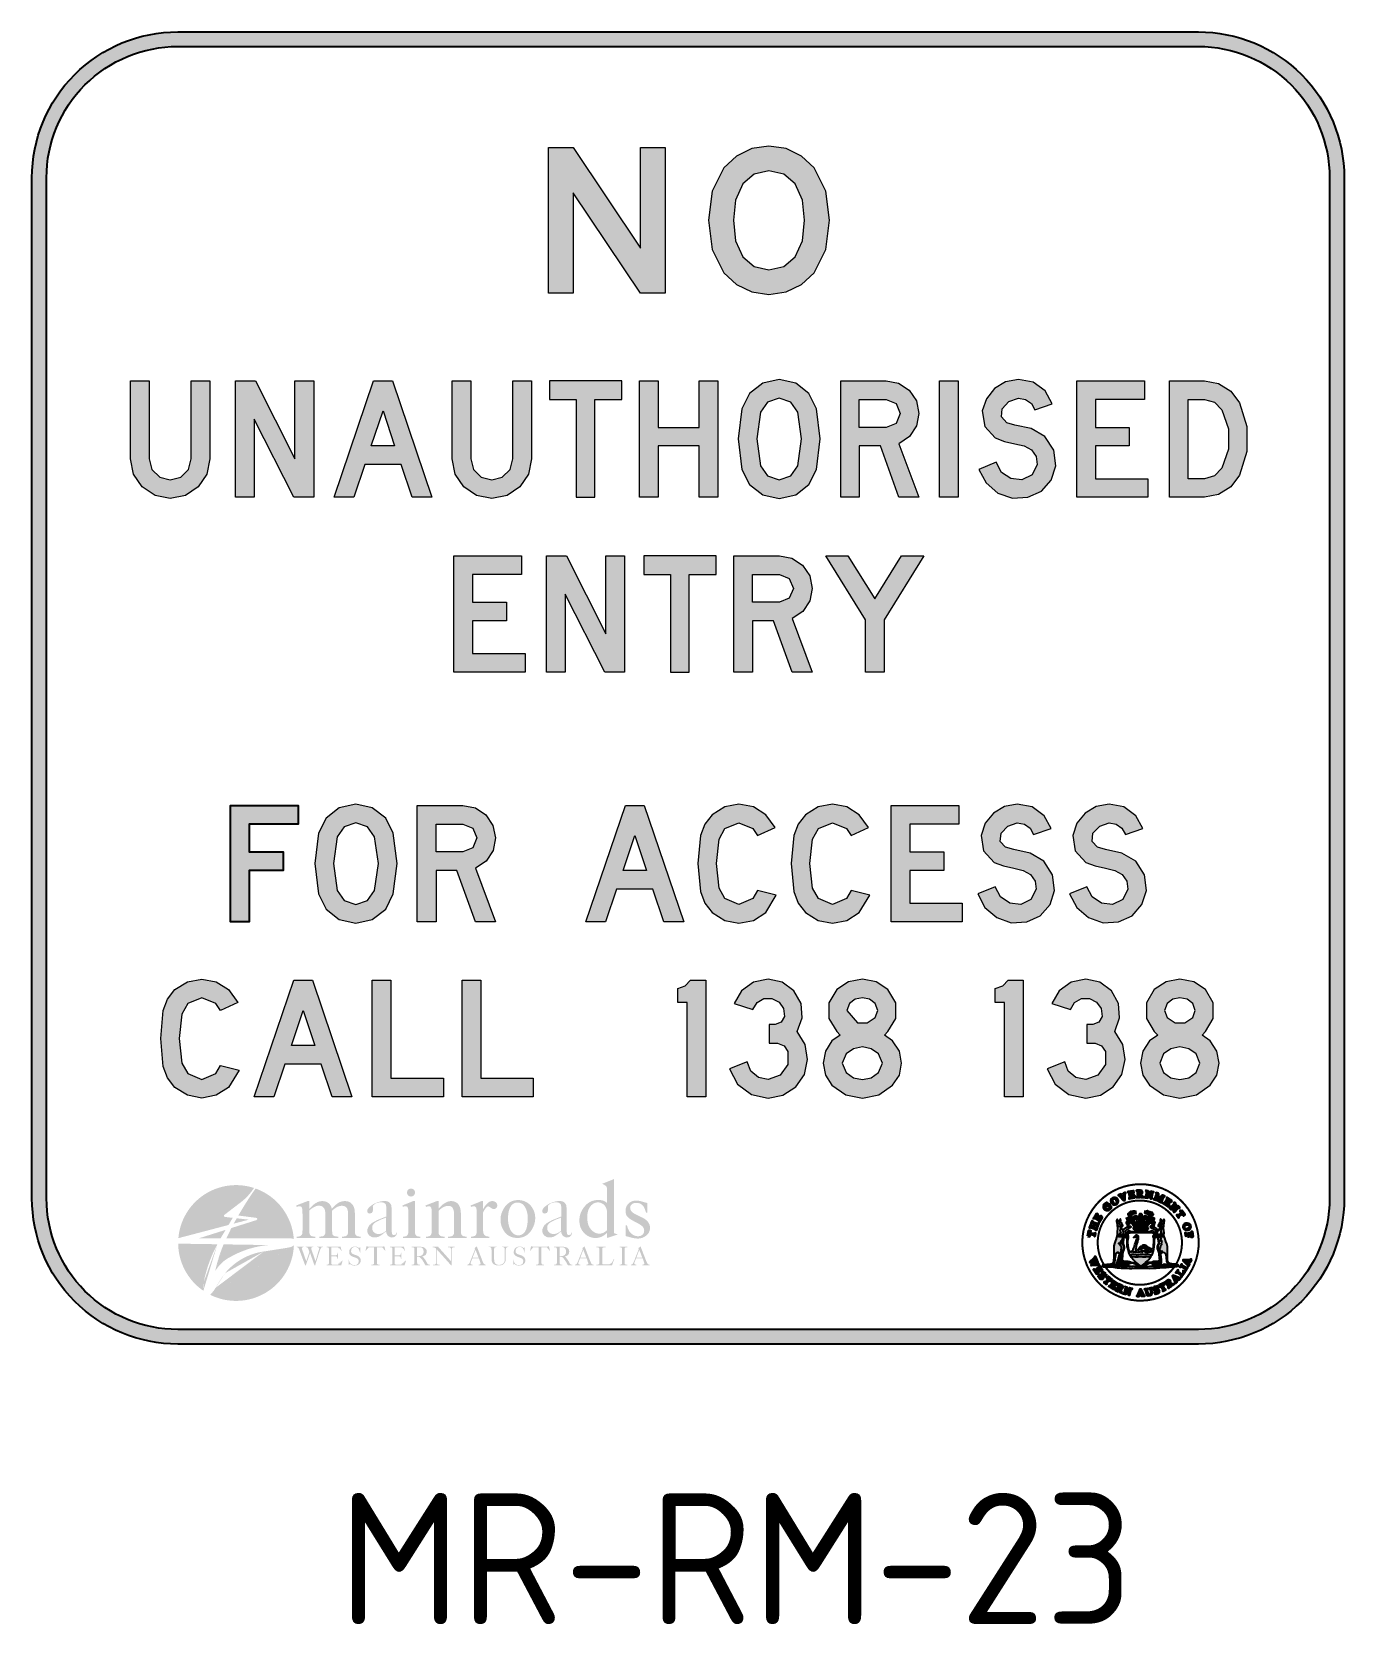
# Model space of a CAD drawing. Extents: x 148 to 238, y 143 to 253.
import ezdxf

# ---------------------------------------------------------------- set-up
doc = ezdxf.new("R2010")
doc.units = 0
doc.header["$LTSCALE"] = 10
for name, color, linetype in [('L18', 4, 'CONTINUOUS'), ('L25', 1, 'CONTINUOUS'), ('L35', 3, 'CONTINUOUS'), ('orange', 22, 'CONTINUOUS'), ('STATEblue', 134, 'CONTINUOUS')]:
    doc.layers.add(name, color=color, linetype=linetype)
doc.styles.add('ISO', font='iso3098b.shx', dxfattribs={"height": 3})

msp = doc.modelspace()

# ---------------------------------------------------------------- texts
at = {"layer": 'L25', "style": 'ISO'}
msp.add_text('MR-RM-23', height=9, dxfattribs=at).set_placement((168.85, 143.37))

# ---------------------------------------------------------------- blocks, each defined once
blk = doc.blocks.new('MRWAlogoCOL')
at = {"layer": 'orange'}
h = blk.add_hatch(color=256, dxfattribs=at)
h.paths.add_polyline_path([(66.24, 26.83), (66.24, 29.93), (66.18, 30.56), (65.88, 30.97), (65.39, 31.24), (64.8, 31.34), (63.93, 31.32), (63.11, 31.07), (62.49, 30.72), (62.12, 30.38), (61.98, 30.12), (62, 29.93), (62.02, 29.26), (62, 28.73), (61.89, 28.33), (61.71, 28), (61.28, 27.83), (60.91, 27.79), (60.54, 27.86), (60.33, 28.08), (60.2, 28.46), (60.25, 28.9), (60.51, 29.39), (61.04, 29.96), (62.14, 30.76), (63.4, 31.32), (64.58, 31.66), (65.39, 31.77), (66.17, 31.75), (66.88, 31.56), (67.41, 31.14), (67.85, 30.45), (67.95, 29.49), (68.01, 28.1), (68.01, 21.9), (68.11, 21.22), (68.43, 20.97), (68.84, 20.97), (69.29, 21.15), (69.48, 21.55), (69.59, 21.82), (69.7, 21.82), (69.62, 21.34), (69.38, 20.81), (69.01, 20.42), (68.54, 20.24), (68.06, 20.15), (67.55, 20.25), (67.02, 20.51), (66.64, 20.9), (66.36, 21.35), (66.21, 22.08), (65.49, 21.52), (64.63, 20.86), (63.88, 20.42), (63.3, 20.27), (62.66, 20.2), (62.13, 20.2), (61.59, 20.33), (60.88, 20.78), (60.5, 21.26), (60.29, 21.76), (60.22, 22.3), (60.27, 22.8), (60.52, 23.45), (60.93, 24.1), (61.49, 24.62), (62.35, 25.16), (63.35, 25.67), (64.47, 26.13), (65.36, 26.48)])
h.paths.add_polyline_path([(66.2, 22.32), (65.64, 21.88), (64.82, 21.42), (63.92, 21.25), (63.27, 21.33), (62.65, 21.56), (62.14, 22.01), (61.83, 22.68), (61.79, 23.47), (61.9, 24.03), (62.28, 24.54), (63.02, 25.11), (63.8, 25.51), (64.82, 25.97), (65.73, 26.3), (66.2, 26.51)], flags=16)
h.paths.add_polyline_path([(78.71, 30.34), (78.91, 29.89), (79.05, 29.94), (79.25, 30), (79.44, 30.05), (79.62, 30.07), (79.78, 30.08), (79.8, 30.08), (80, 30.06), (80.18, 30.01), (80.33, 29.92), (80.4, 29.84), (80.49, 29.71), (80.57, 29.53), (80.63, 29.31), (80.64, 29.27), (80.65, 29.19), (80.66, 29.09), (80.67, 28.97), (80.68, 28.83), (80.69, 28.68), (80.7, 28.5), (80.7, 28.31), (80.71, 28.11), (80.71, 27.88), (80.72, 27.64), (80.72, 27.38), (80.72, 27.1), (80.72, 26.81), (80.72, 22.58), (80.72, 22.46), (80.71, 22.22), (80.7, 21.99), (80.68, 21.78), (80.65, 21.59), (80.62, 21.41), (80.58, 21.26), (80.53, 21.12), (80.47, 21), (80.41, 20.9), (80.37, 20.86), (80.27, 20.75), (80.14, 20.66), (79.99, 20.59), (79.82, 20.53), (79.62, 20.49), (79.41, 20.46), (79.17, 20.45), (78.91, 20.45), (78.91, 20.01), (84.82, 20.01), (84.82, 20.45), (84.59, 20.46), (84.34, 20.47), (84.12, 20.48), (83.93, 20.51), (83.77, 20.54), (83.63, 20.58), (83.53, 20.63), (83.38, 20.72), (83.24, 20.84), (83.12, 20.98), (83.02, 21.15), (82.99, 21.22), (82.96, 21.33), (82.93, 21.47), (82.91, 21.63), (82.9, 21.83), (82.89, 22.05), (82.88, 22.3), (82.88, 22.58), (82.88, 28.59), (82.91, 28.63), (83.08, 28.79), (83.24, 28.94), (83.4, 29.09), (83.56, 29.22), (83.72, 29.35), (83.88, 29.47), (84.04, 29.58), (84.2, 29.68), (84.36, 29.77), (84.52, 29.85), (84.68, 29.93), (84.84, 29.99), (85, 30.05), (85.16, 30.1), (85.33, 30.14), (85.49, 30.17), (85.65, 30.19), (85.81, 30.2), (85.97, 30.21), (86, 30.21), (86.21, 30.2), (86.41, 30.17), (86.59, 30.12), (86.76, 30.06), (86.92, 29.99), (87.06, 29.89), (87.19, 29.78), (87.3, 29.65), (87.41, 29.51), (87.45, 29.43), (87.51, 29.31), (87.56, 29.17), (87.61, 29.03), (87.66, 28.87), (87.7, 28.71), (87.73, 28.53), (87.76, 28.34), (87.78, 28.14), (87.8, 27.93), (87.81, 27.72), (87.82, 27.49), (87.82, 27.24), (87.82, 22.58), (87.82, 22.48), (87.82, 22.2), (87.82, 21.96), (87.81, 21.77), (87.8, 21.61), (87.79, 21.49), (87.77, 21.41), (87.73, 21.28), (87.65, 21.1), (87.56, 20.95), (87.45, 20.81), (87.31, 20.7), (87.27, 20.67), (87.14, 20.61), (86.99, 20.55), (86.81, 20.51), (86.61, 20.48), (86.39, 20.46), (86.14, 20.45), (85.89, 20.45), (85.89, 20.01), (91.81, 20.01), (91.81, 20.45), (91.74, 20.45), (91.48, 20.46), (91.26, 20.48), (91.06, 20.5), (90.89, 20.53), (90.74, 20.58), (90.63, 20.63), (90.51, 20.7), (90.37, 20.82), (90.25, 20.95), (90.16, 21.11), (90.16, 21.12), (90.11, 21.23), (90.08, 21.36), (90.05, 21.51), (90.02, 21.68), (90, 21.87), (89.99, 22.09), (89.98, 22.32), (89.98, 22.58), (89.98, 27.44), (89.98, 27.58), (89.97, 27.82), (89.97, 28.04), (89.95, 28.26), (89.94, 28.46), (89.92, 28.65), (89.9, 28.84), (89.87, 29.01), (89.84, 29.18), (89.81, 29.33), (89.78, 29.47), (89.73, 29.61), (89.69, 29.73), (89.65, 29.82), (89.57, 30.02), (89.48, 30.2), (89.38, 30.37), (89.28, 30.53), (89.18, 30.69), (89.06, 30.83), (88.95, 30.95), (88.83, 31.07), (88.7, 31.18), (88.57, 31.27), (88.52, 31.3), (88.37, 31.39), (88.2, 31.47), (88.03, 31.54), (87.86, 31.6), (87.68, 31.65), (87.49, 31.69), (87.29, 31.71), (87.09, 31.73), (86.88, 31.73), (86.74, 31.73), (86.59, 31.72), (86.45, 31.7), (86.3, 31.68), (86.15, 31.65), (86, 31.61), (85.85, 31.56), (85.7, 31.51), (85.54, 31.45), (85.39, 31.38), (85.24, 31.3), (85.09, 31.22), (84.93, 31.13), (84.78, 31.04), (84.62, 30.93), (84.47, 30.82), (84.31, 30.71), (84.15, 30.58), (84, 30.45), (83.84, 30.31), (83.68, 30.16), (83.52, 30.01), (83.36, 29.85), (83.2, 29.68), (83.04, 29.5), (82.88, 29.32), (82.88, 31.73), (82.31, 31.73)])
h.paths.add_polyline_path([(75.35, 31.74), (74.81, 31.74), (71.38, 30.34), (71.55, 29.89), (71.55, 29.9), (71.79, 29.98), (72.01, 30.04), (72.21, 30.07), (72.39, 30.08), (72.52, 30.08), (72.74, 30.03), (72.9, 29.93), (73.01, 29.8), (73.11, 29.61), (73.18, 29.37), (73.18, 29.37), (73.2, 29.25), (73.22, 29.12), (73.23, 28.97), (73.24, 28.79), (73.26, 28.6), (73.27, 28.38), (73.27, 28.14), (73.28, 27.88), (73.29, 27.6), (73.29, 27.3), (73.29, 26.97), (73.29, 22.58), (73.29, 22.37), (73.28, 22.09), (73.26, 21.84), (73.24, 21.62), (73.21, 21.44), (73.17, 21.28), (73.13, 21.15), (73.09, 21.08), (72.97, 20.89), (72.83, 20.73), (72.67, 20.62), (72.63, 20.6), (72.5, 20.55), (72.32, 20.51), (72.1, 20.48), (71.84, 20.46), (71.55, 20.45), (71.55, 20.01), (77.08, 20.01), (77.08, 20.45), (77.01, 20.45), (76.73, 20.46), (76.48, 20.49), (76.28, 20.52), (76.11, 20.57), (75.98, 20.63), (75.91, 20.67), (75.75, 20.8), (75.62, 20.97), (75.52, 21.16), (75.49, 21.24), (75.45, 21.38), (75.41, 21.55), (75.39, 21.76), (75.37, 22), (75.36, 22.27), (75.35, 22.58)])
h.paths.add_polyline_path([(53.12, 31.73), (53.06, 31.73), (52.87, 31.73), (52.69, 31.71), (52.5, 31.69), (52.31, 31.65), (52.13, 31.61), (51.94, 31.56), (51.76, 31.5), (51.58, 31.44), (51.4, 31.36), (51.22, 31.27), (51.1, 31.22), (50.98, 31.14), (50.86, 31.06), (50.73, 30.98), (50.6, 30.88), (50.47, 30.78), (50.33, 30.67), (50.19, 30.55), (50.04, 30.42), (49.9, 30.29), (49.75, 30.14), (49.59, 29.99), (49.44, 29.84), (49.27, 29.67), (49.11, 29.49), (48.94, 29.31), (48.91, 29.44), (48.86, 29.64), (48.79, 29.82), (48.72, 30), (48.64, 30.17), (48.55, 30.32), (48.46, 30.48), (48.35, 30.62), (48.24, 30.76), (48.12, 30.88), (48, 31), (47.86, 31.11), (47.72, 31.21), (47.57, 31.31), (47.41, 31.4), (47.24, 31.48), (47.07, 31.55), (46.89, 31.6), (46.71, 31.65), (46.52, 31.69), (46.33, 31.71), (46.13, 31.73), (45.93, 31.73), (45.9, 31.73), (45.72, 31.73), (45.53, 31.71), (45.34, 31.68), (45.15, 31.65), (44.96, 31.6), (44.77, 31.54), (44.59, 31.47), (44.46, 31.43), (44.29, 31.35), (44.12, 31.26), (43.95, 31.17), (43.79, 31.08), (43.63, 30.97), (43.47, 30.86), (43.32, 30.74), (43.32, 30.74), (43.26, 30.69), (43.19, 30.63), (43.11, 30.55), (43, 30.46), (42.88, 30.35), (42.74, 30.22), (42.58, 30.07), (42.41, 29.91), (42.22, 29.72), (42.01, 29.53), (41.78, 29.31), (41.78, 31.73), (41.22, 31.73), (37.61, 30.34), (37.81, 29.89), (37.95, 29.94), (38.15, 30), (38.34, 30.05), (38.52, 30.07), (38.68, 30.08), (38.89, 30.06), (39.07, 30.02), (39.22, 29.93), (39.28, 29.88), (39.37, 29.74), (39.45, 29.57), (39.51, 29.36), (39.51, 29.35), (39.53, 29.25), (39.54, 29.14), (39.56, 29.02), (39.57, 28.88), (39.58, 28.73), (39.59, 28.56), (39.6, 28.37), (39.61, 28.17), (39.61, 27.95), (39.62, 27.72), (39.62, 27.47), (39.62, 27.21), (39.62, 26.93), (39.62, 22.58), (39.62, 22.37), (39.61, 22.13), (39.6, 21.91), (39.58, 21.72), (39.56, 21.54), (39.53, 21.39), (39.5, 21.27), (39.45, 21.16), (39.45, 21.16), (39.36, 20.99), (39.24, 20.84), (39.11, 20.72), (38.96, 20.63), (38.95, 20.62), (38.82, 20.57), (38.67, 20.53), (38.5, 20.5), (38.3, 20.47), (38.07, 20.46), (37.81, 20.45), (37.81, 20.01), (43.72, 20.01), (43.72, 20.45), (43.49, 20.46), (43.24, 20.47), (43.02, 20.48), (42.83, 20.51), (42.67, 20.54), (42.54, 20.58), (42.43, 20.63), (42.3, 20.7), (42.16, 20.82), (42.04, 20.96), (41.95, 21.12), (41.95, 21.13), (41.91, 21.22), (41.87, 21.34), (41.84, 21.49), (41.82, 21.66), (41.8, 21.85), (41.79, 22.07), (41.78, 22.31), (41.78, 22.58), (41.78, 28.69), (41.78, 28.69), (41.89, 28.81), (42.01, 28.93), (42.14, 29.05), (42.27, 29.17), (42.42, 29.28), (42.57, 29.39), (42.73, 29.5), (42.9, 29.61), (43.07, 29.72), (43.26, 29.82), (43.45, 29.92), (43.56, 29.97), (43.74, 30.06), (43.92, 30.12), (44.11, 30.18), (44.29, 30.22), (44.48, 30.25), (44.66, 30.27), (44.85, 30.28), (44.87, 30.28), (45.07, 30.27), (45.26, 30.24), (45.44, 30.2), (45.61, 30.15), (45.77, 30.08), (45.93, 29.99), (46.07, 29.89), (46.21, 29.77), (46.33, 29.63), (46.45, 29.48), (46.48, 29.45), (46.55, 29.33), (46.61, 29.2), (46.67, 29.06), (46.72, 28.9), (46.76, 28.73), (46.8, 28.56), (46.83, 28.37), (46.85, 28.16), (46.87, 27.95), (46.88, 27.72), (46.88, 27.48), (46.88, 22.58), (46.88, 22.38), (46.88, 22.12), (46.87, 21.89), (46.86, 21.7), (46.85, 21.55), (46.83, 21.43), (46.82, 21.35), (46.77, 21.23), (46.69, 21.06), (46.58, 20.91), (46.45, 20.78), (46.31, 20.68), (46.27, 20.66), (46.15, 20.6), (46.01, 20.56), (45.84, 20.52), (45.65, 20.49), (45.43, 20.47), (45.2, 20.46), (44.94, 20.45), (44.94, 20.01), (50.98, 20.01), (50.98, 20.45), (50.76, 20.46), (50.52, 20.47), (50.31, 20.49), (50.12, 20.52), (49.96, 20.55), (49.81, 20.6), (49.69, 20.65), (49.54, 20.74), (49.39, 20.85), (49.27, 20.98), (49.18, 21.12), (49.15, 21.21), (49.12, 21.32), (49.09, 21.46), (49.07, 21.63), (49.06, 21.83), (49.05, 22.05), (49.04, 22.3), (49.04, 22.58), (49.04, 28.02), (49.01, 28.55), (49.04, 28.69), (49.05, 28.7), (49.22, 28.85), (49.4, 29), (49.56, 29.14), (49.73, 29.27), (49.88, 29.39), (50.04, 29.5), (50.19, 29.6), (50.33, 29.7), (50.47, 29.78), (50.6, 29.85), (50.73, 29.92), (50.82, 29.96), (51, 30.03), (51.19, 30.1), (51.38, 30.15), (51.56, 30.19), (51.75, 30.22), (51.93, 30.24), (52.12, 30.24), (52.19, 30.24), (52.4, 30.23), (52.6, 30.2), (52.78, 30.16), (52.95, 30.1), (53.11, 30.03), (53.26, 29.94), (53.4, 29.84), (53.53, 29.72), (53.64, 29.59), (53.75, 29.45), (53.81, 29.34), (53.86, 29.21), (53.92, 29.07), (53.96, 28.92), (54, 28.76), (54.03, 28.58), (54.06, 28.39), (54.07, 28.18), (54.09, 27.96), (54.1, 27.73), (54.1, 27.48), (54.1, 22.58), (54.1, 22.42), (54.1, 22.16), (54.09, 21.93), (54.09, 21.73), (54.08, 21.58), (54.06, 21.46), (54.05, 21.37), (54.03, 21.32), (53.96, 21.14), (53.86, 20.98), (53.75, 20.85), (53.62, 20.74), (53.54, 20.69), (53.39, 20.62), (53.23, 20.56), (53.05, 20.51), (52.86, 20.48), (52.64, 20.46), (52.42, 20.45), (52.17, 20.45), (52.17, 20.01), (58.07, 20.01), (58.07, 20.45), (58.03, 20.45), (57.79, 20.46), (57.57, 20.48), (57.37, 20.51), (57.2, 20.54), (57.05, 20.59), (56.92, 20.65), (56.8, 20.72), (56.65, 20.84), (56.53, 20.97), (56.44, 21.11), (56.44, 21.12), (56.4, 21.23), (56.36, 21.36), (56.33, 21.51), (56.31, 21.68), (56.29, 21.88), (56.28, 22.09), (56.27, 22.33), (56.27, 22.58), (56.27, 27.48), (56.27, 27.59), (56.26, 27.83), (56.26, 28.05), (56.25, 28.27), (56.23, 28.48), (56.21, 28.67), (56.19, 28.86), (56.17, 29.03), (56.14, 29.2), (56.1, 29.35), (56.07, 29.49), (56.03, 29.62), (55.98, 29.74), (55.94, 29.85), (55.85, 30.04), (55.76, 30.22), (55.66, 30.39), (55.56, 30.55), (55.45, 30.69), (55.33, 30.83), (55.21, 30.96), (55.09, 31.07), (54.96, 31.18), (54.82, 31.27), (54.77, 31.31), (54.6, 31.4), (54.43, 31.48), (54.26, 31.55), (54.08, 31.6), (53.9, 31.65), (53.71, 31.69), (53.52, 31.71), (53.32, 31.73)])
h.paths.add_polyline_path([(74.13, 35.72), (73.98, 35.71), (73.77, 35.67), (73.57, 35.6), (73.39, 35.5), (73.23, 35.36), (73.13, 35.24), (73.01, 35.07), (72.93, 34.88), (72.88, 34.68), (72.86, 34.46), (72.87, 34.31), (72.91, 34.1), (72.98, 33.91), (73.09, 33.73), (73.23, 33.57), (73.35, 33.46), (73.52, 33.34), (73.71, 33.26), (73.91, 33.21), (74.13, 33.19), (74.28, 33.2), (74.48, 33.24), (74.68, 33.32), (74.86, 33.42), (75.02, 33.57), (75.12, 33.67), (75.23, 33.85), (75.32, 34.04), (75.37, 34.24), (75.38, 34.46), (75.37, 34.61), (75.34, 34.82), (75.26, 35.01), (75.16, 35.19), (75.02, 35.36), (74.91, 35.45), (74.74, 35.57), (74.55, 35.65), (74.34, 35.7)])
h = blk.add_hatch(color=256, dxfattribs=at)
h.paths.add_polyline_path([(17.74, 24.57), (22.55, 25.83), (18.71, 26.27)])
h.paths.add_polyline_path([(6.51, 19.85), (15.18, 22.59), (13.55, 19.85)])
edge = h.paths.add_edge_path()
edge.add_line((12.55, 18.01), (0.09, 18.21))
edge.add_arc((18.49, 18.41), 18.41, 180.615, 235.61)
edge.add_arc((21, 4.03), 12.93, 170.9088, 183.6069, ccw=False)
edge.add_arc((49.54, -2.12), 42.11, 151.4433, 168.7811, ccw=False)
edge = h.paths.add_edge_path()
edge.add_line((27.31, 15.71), (34.7, 16.87))
edge.add_line((34.7, 16.87), (35.96, 17.12))
edge.add_line((35.96, 17.12), (36.59, 17.43))
edge.add_line((36.59, 17.43), (36.89, 17.69))
edge.add_arc((18.49, 18.41), 18.41, 243.3467, 357.7634, ccw=False)
edge.add_arc((4.45, 8.29), 8.58, 312.4564, 331.0679)
edge.add_arc((47.14, -15.48), 40.28, 142.9365, 150.8573, ccw=False)
edge.add_arc((30.01, -3.53), 19.43, 98.0042, 140.6206, ccw=False)
h = blk.add_hatch(color=256, dxfattribs=at)
h.paths.add_polyline_path([(106.61, 11.41), (106.61, 13.09), (106.72, 13.09), (106.76, 12.76), (106.88, 12.32), (107.1, 12.01), (107.34, 11.75), (107.63, 11.54), (107.99, 11.42), (108.37, 11.4), (108.73, 11.41), (109.08, 11.48), (109.47, 11.71), (109.7, 12.02), (109.79, 12.45), (109.79, 12.87), (109.64, 13.27), (109.22, 13.57), (108.83, 13.74), (108.14, 13.96), (107.66, 14.17), (107.28, 14.4), (106.98, 14.74), (106.81, 15.14), (106.79, 15.62), (106.86, 16.06), (107.07, 16.51), (107.46, 16.92), (107.91, 17.17), (108.42, 17.29), (108.86, 17.29), (109.28, 17.2), (109.67, 17.03), (109.87, 16.84), (109.94, 16.78), (110.03, 16.86), (110.2, 17.05), (110.31, 17.05), (110.31, 15.32), (110.21, 15.32), (110.14, 15.69), (109.97, 16.18), (109.83, 16.49), (109.58, 16.82), (109.35, 17), (108.95, 17.14), (108.5, 17.14), (108.09, 17.05), (107.74, 16.78), (107.49, 16.45), (107.43, 16.09), (107.41, 15.7), (107.45, 15.39), (107.68, 15.11), (107.95, 14.9), (108.38, 14.73), (108.93, 14.57), (109.45, 14.36), (109.93, 14.03), (110.31, 13.59), (110.43, 13.15), (110.46, 12.68), (110.37, 12.28), (110.11, 11.83), (109.8, 11.59), (109.35, 11.36), (108.92, 11.28), (108.39, 11.24), (107.83, 11.3), (107.37, 11.47), (107.06, 11.71), (106.95, 11.72)])
h.paths.add_polyline_path([(54.28, 11.41), (54.28, 13.09), (54.4, 13.09), (54.44, 12.76), (54.56, 12.32), (54.77, 12.01), (55.02, 11.75), (55.31, 11.54), (55.66, 11.42), (56.04, 11.4), (56.41, 11.41), (56.76, 11.48), (57.15, 11.71), (57.37, 12.02), (57.47, 12.45), (57.47, 12.87), (57.31, 13.27), (56.89, 13.57), (56.5, 13.74), (55.82, 13.96), (55.33, 14.17), (54.95, 14.4), (54.65, 14.74), (54.48, 15.14), (54.46, 15.62), (54.53, 16.06), (54.74, 16.51), (55.13, 16.92), (55.58, 17.17), (56.09, 17.29), (56.53, 17.29), (56.96, 17.2), (57.34, 17.03), (57.54, 16.84), (57.62, 16.78), (57.7, 16.86), (57.88, 17.05), (57.98, 17.05), (57.98, 15.32), (57.89, 15.32), (57.82, 15.69), (57.65, 16.18), (57.5, 16.49), (57.26, 16.82), (57.02, 17), (56.62, 17.14), (56.17, 17.14), (55.76, 17.05), (55.41, 16.78), (55.16, 16.45), (55.1, 16.09), (55.08, 15.7), (55.12, 15.39), (55.35, 15.11), (55.63, 14.9), (56.06, 14.73), (56.6, 14.57), (57.12, 14.36), (57.61, 14.03), (57.98, 13.59), (58.1, 13.15), (58.13, 12.68), (58.04, 12.28), (57.79, 11.83), (57.48, 11.59), (57.03, 11.36), (56.6, 11.28), (56.06, 11.24), (55.5, 11.3), (55.04, 11.47), (54.74, 11.71), (54.62, 11.72)])
h.paths.add_polyline_path([(142.86, 17.23), (140.43, 17.23), (140.43, 17.07), (140.63, 17.07), (140.63, 17.07), (140.7, 17.06), (140.76, 17.05), (140.83, 17.04), (140.89, 17.02), (140.95, 16.99), (141.01, 16.96), (141.07, 16.93), (141.12, 16.88), (141.16, 16.83), (141.18, 16.78), (141.19, 16.75), (141.2, 16.71), (141.21, 16.66), (141.22, 16.6), (141.23, 16.53), (141.23, 16.46), (141.24, 16.38), (141.24, 16.29), (141.24, 16.19), (141.24, 12.4), (141.24, 12.4), (141.24, 12.29), (141.23, 12.2), (141.23, 12.12), (141.22, 12.04), (141.21, 11.97), (141.2, 11.91), (141.19, 11.85), (141.17, 11.81), (141.16, 11.77), (141.14, 11.74), (141.1, 11.7), (141.06, 11.66), (141.01, 11.62), (140.96, 11.59), (140.9, 11.57), (140.84, 11.55), (140.78, 11.53), (140.7, 11.53), (140.63, 11.52), (140.43, 11.52), (140.43, 11.36), (142.86, 11.36), (142.86, 11.52), (142.65, 11.52), (142.65, 11.52), (142.59, 11.53), (142.52, 11.54), (142.46, 11.55), (142.39, 11.57), (142.33, 11.6), (142.27, 11.63), (142.22, 11.67), (142.16, 11.71), (142.12, 11.76), (142.1, 11.81), (142.09, 11.84), (142.08, 11.88), (142.07, 11.93), (142.06, 11.99), (142.05, 12.06), (142.05, 12.13), (142.05, 12.21), (142.04, 12.3), (142.04, 12.4), (142.04, 16.19), (142.04, 16.2), (142.04, 16.3), (142.05, 16.39), (142.05, 16.48), (142.06, 16.55), (142.07, 16.62), (142.08, 16.68), (142.09, 16.74), (142.11, 16.78), (142.13, 16.82), (142.15, 16.85), (142.18, 16.89), (142.22, 16.93), (142.27, 16.97), (142.32, 17), (142.38, 17.02), (142.44, 17.04), (142.51, 17.05), (142.58, 17.06), (142.65, 17.07), (142.86, 17.07)])
edge = h.paths.add_edge_path()
edge.add_line((138.73, 13.27), (138.56, 13.27))
edge.add_arc((136.07, 13.92), 2.58, 297.7732, 345.2636, ccw=False)
edge.add_line((137.27, 11.64), (137.23, 11.63))
edge.add_line((137.23, 11.63), (137.16, 11.62))
edge.add_line((137.16, 11.62), (137.08, 11.61))
edge.add_line((137.08, 11.61), (137, 11.6))
edge.add_line((137, 11.6), (136.91, 11.6))
edge.add_line((136.91, 11.6), (136.82, 11.59))
edge.add_line((136.82, 11.59), (136.72, 11.58))
edge.add_line((136.72, 11.58), (136.61, 11.58))
edge.add_line((136.61, 11.58), (136.5, 11.58))
edge.add_line((136.5, 11.58), (136.38, 11.58))
edge.add_line((136.38, 11.58), (135.91, 11.58))
edge.add_line((135.91, 11.58), (135.81, 11.58))
edge.add_line((135.81, 11.58), (135.68, 11.58))
edge.add_line((135.68, 11.58), (135.57, 11.58))
edge.add_line((135.57, 11.58), (135.47, 11.59))
edge.add_line((135.47, 11.59), (135.38, 11.59))
edge.add_line((135.38, 11.59), (135.31, 11.6))
edge.add_line((135.31, 11.6), (135.25, 11.6))
edge.add_line((135.25, 11.6), (135.2, 11.61))
edge.add_line((135.2, 11.61), (135.17, 11.62))
edge.add_line((135.17, 11.62), (135.11, 11.65))
edge.add_line((135.11, 11.65), (135.04, 11.7))
edge.add_line((135.04, 11.7), (134.99, 11.76))
edge.add_line((134.99, 11.76), (134.98, 11.78))
edge.add_line((134.98, 11.78), (134.96, 11.83))
edge.add_line((134.96, 11.83), (134.95, 11.89))
edge.add_line((134.95, 11.89), (134.93, 11.96))
edge.add_line((134.93, 11.96), (134.92, 12.05))
edge.add_line((134.92, 12.05), (134.92, 12.14))
edge.add_line((134.92, 12.14), (134.92, 12.25))
edge.add_line((134.92, 12.25), (134.92, 16.09))
edge.add_line((134.92, 16.09), (134.92, 16.16))
edge.add_line((134.92, 16.16), (134.92, 16.27))
edge.add_line((134.92, 16.27), (134.92, 16.37))
edge.add_line((134.92, 16.37), (134.93, 16.46))
edge.add_line((134.93, 16.46), (134.94, 16.54))
edge.add_line((134.94, 16.54), (134.95, 16.61))
edge.add_line((134.95, 16.61), (134.96, 16.67))
edge.add_line((134.96, 16.67), (134.98, 16.71))
edge.add_line((134.98, 16.71), (134.99, 16.75))
edge.add_line((134.99, 16.75), (135.02, 16.79))
edge.add_line((135.02, 16.79), (135.06, 16.84))
edge.add_line((135.06, 16.84), (135.12, 16.89))
edge.add_line((135.12, 16.89), (135.19, 16.94))
edge.add_line((135.19, 16.94), (135.28, 16.98))
edge.add_line((135.28, 16.98), (135.31, 16.99))
edge.add_line((135.31, 16.99), (135.36, 17.01))
edge.add_line((135.36, 17.01), (135.43, 17.03))
edge.add_line((135.43, 17.03), (135.5, 17.04))
edge.add_line((135.5, 17.04), (135.58, 17.05))
edge.add_line((135.58, 17.05), (135.67, 17.06))
edge.add_line((135.67, 17.06), (135.77, 17.06))
edge.add_line((135.77, 17.06), (135.88, 17.07))
edge.add_line((135.88, 17.07), (136, 17.07))
edge.add_line((136, 17.07), (136, 17.23))
edge.add_line((136, 17.23), (133.08, 17.23))
edge.add_line((133.08, 17.23), (133.08, 17.07))
edge.add_line((133.08, 17.07), (133.32, 17.07))
edge.add_line((133.32, 17.07), (133.35, 17.07))
edge.add_line((133.35, 17.07), (133.45, 17.06))
edge.add_line((133.45, 17.06), (133.53, 17.05))
edge.add_line((133.53, 17.05), (133.61, 17.03))
edge.add_line((133.61, 17.03), (133.69, 17))
edge.add_line((133.69, 17), (133.76, 16.97))
edge.add_line((133.76, 16.97), (133.82, 16.92))
edge.add_line((133.82, 16.92), (133.87, 16.88))
edge.add_line((133.87, 16.88), (133.88, 16.87))
edge.add_line((133.88, 16.87), (133.91, 16.83))
edge.add_line((133.91, 16.83), (133.93, 16.78))
edge.add_line((133.93, 16.78), (133.95, 16.73))
edge.add_line((133.95, 16.73), (133.97, 16.66))
edge.add_line((133.97, 16.66), (133.98, 16.59))
edge.add_line((133.98, 16.59), (133.99, 16.5))
edge.add_line((133.99, 16.5), (134, 16.41))
edge.add_line((134, 16.41), (134, 16.3))
edge.add_line((134, 16.3), (134, 16.19))
edge.add_line((134, 16.19), (134, 12.41))
edge.add_line((134, 12.41), (134, 12.35))
edge.add_line((134, 12.35), (134, 12.24))
edge.add_line((134, 12.24), (134, 12.14))
edge.add_line((134, 12.14), (133.99, 12.06))
edge.add_line((133.99, 12.06), (133.98, 11.98))
edge.add_line((133.98, 11.98), (133.96, 11.91))
edge.add_line((133.96, 11.91), (133.95, 11.85))
edge.add_line((133.95, 11.85), (133.93, 11.8))
edge.add_line((133.93, 11.8), (133.9, 11.77))
edge.add_line((133.9, 11.77), (133.9, 11.76))
edge.add_line((133.9, 11.76), (133.85, 11.7))
edge.add_line((133.85, 11.7), (133.8, 11.65))
edge.add_line((133.8, 11.65), (133.73, 11.61))
edge.add_line((133.73, 11.61), (133.66, 11.58))
edge.add_line((133.66, 11.58), (133.59, 11.56))
edge.add_line((133.59, 11.56), (133.51, 11.54))
edge.add_line((133.51, 11.54), (133.42, 11.53))
edge.add_line((133.42, 11.53), (133.32, 11.52))
edge.add_line((133.32, 11.52), (133.08, 11.52))
edge.add_line((133.08, 11.52), (133.08, 11.36))
edge.add_line((133.08, 11.36), (138.07, 11.36))
edge.add_line((138.07, 11.36), (138.73, 13.27))
h.paths.add_polyline_path([(102.07, 11.46), (101.99, 11.46), (101.91, 11.46), (101.84, 11.47), (101.76, 11.48), (101.69, 11.49), (101.62, 11.5), (101.56, 11.52), (101.49, 11.54), (101.43, 11.56), (101.37, 11.59), (101.31, 11.62), (101.25, 11.65), (101.19, 11.69), (101.12, 11.73), (101.07, 11.77), (101.01, 11.82), (100.96, 11.87), (100.92, 11.92), (100.88, 11.97), (100.84, 12.02), (100.83, 12.03), (100.8, 12.08), (100.77, 12.14), (100.74, 12.2), (100.72, 12.26), (100.7, 12.33), (100.68, 12.39), (100.66, 12.47), (100.64, 12.54), (100.63, 12.63), (100.61, 12.71), (100.6, 12.79), (100.59, 12.86), (100.58, 12.94), (100.57, 13.01), (100.57, 13.09), (100.56, 13.16), (100.56, 13.23), (100.55, 13.3), (100.55, 13.36), (100.55, 13.43), (100.55, 13.49), (100.55, 16.22), (100.55, 16.26), (100.55, 16.36), (100.55, 16.45), (100.56, 16.54), (100.57, 16.61), (100.58, 16.68), (100.6, 16.74), (100.61, 16.79), (100.63, 16.84), (100.66, 16.87), (100.68, 16.9), (100.72, 16.95), (100.77, 16.99), (100.82, 17.02), (100.88, 17.05), (100.95, 17.07), (101.02, 17.09), (101.09, 17.1), (101.17, 17.1), (101.4, 17.1), (101.4, 17.26), (98.87, 17.26), (98.87, 17.1), (99.09, 17.1), (99.14, 17.1), (99.22, 17.09), (99.29, 17.08), (99.36, 17.06), (99.42, 17.04), (99.48, 17.01), (99.53, 16.97), (99.57, 16.93), (99.58, 16.92), (99.61, 16.88), (99.63, 16.83), (99.65, 16.78), (99.67, 16.72), (99.68, 16.66), (99.7, 16.58), (99.71, 16.5), (99.71, 16.42), (99.72, 16.32), (99.72, 16.22), (99.72, 13.93), (99.72, 13.9), (99.72, 13.79), (99.72, 13.7), (99.72, 13.6), (99.72, 13.51), (99.73, 13.42), (99.73, 13.34), (99.74, 13.26), (99.74, 13.18), (99.75, 13.1), (99.75, 13.03), (99.76, 12.96), (99.77, 12.9), (99.78, 12.83), (99.79, 12.78), (99.8, 12.72), (99.81, 12.67), (99.82, 12.62), (99.83, 12.57), (99.84, 12.53), (99.86, 12.49), (99.87, 12.46), (99.89, 12.4), (99.92, 12.33), (99.95, 12.27), (99.99, 12.2), (100.02, 12.14), (100.06, 12.09), (100.1, 12.03), (100.14, 11.97), (100.19, 11.92), (100.24, 11.87), (100.28, 11.82), (100.34, 11.77), (100.39, 11.72), (100.44, 11.68), (100.5, 11.64), (100.56, 11.59), (100.58, 11.58), (100.63, 11.55), (100.68, 11.52), (100.73, 11.5), (100.78, 11.47), (100.84, 11.45), (100.9, 11.43), (100.96, 11.4), (101.02, 11.38), (101.09, 11.37), (101.15, 11.35), (101.22, 11.33), (101.29, 11.32), (101.36, 11.31), (101.44, 11.3), (101.51, 11.29), (101.59, 11.28), (101.67, 11.27), (101.76, 11.27), (101.84, 11.26), (101.93, 11.26), (102.02, 11.26), (102.07, 11.26), (102.15, 11.26), (102.24, 11.27), (102.32, 11.27), (102.39, 11.28), (102.47, 11.29), (102.55, 11.3), (102.62, 11.31), (102.69, 11.32), (102.76, 11.34), (102.83, 11.36), (102.89, 11.37), (102.96, 11.39), (103.02, 11.41), (103.08, 11.44), (103.14, 11.46), (103.2, 11.49), (103.25, 11.52), (103.31, 11.55), (103.36, 11.58), (103.41, 11.61), (103.45, 11.64), (103.51, 11.68), (103.57, 11.73), (103.63, 11.78), (103.68, 11.83), (103.73, 11.88), (103.78, 11.93), (103.83, 11.98), (103.87, 12.04), (103.91, 12.09), (103.95, 12.15), (103.99, 12.2), (104.02, 12.26), (104.05, 12.32), (104.08, 12.38), (104.1, 12.45), (104.11, 12.46), (104.12, 12.52), (104.14, 12.57), (104.15, 12.63), (104.17, 12.68), (104.18, 12.74), (104.19, 12.81), (104.21, 12.87), (104.22, 12.94), (104.23, 13.01), (104.23, 13.08), (104.24, 13.15), (104.25, 13.23), (104.26, 13.3), (104.26, 13.38), (104.26, 13.46), (104.27, 13.55), (104.27, 13.63), (104.27, 13.72), (104.27, 13.81), (104.27, 16.19), (104.27, 16.29), (104.28, 16.39), (104.28, 16.47), (104.29, 16.55), (104.3, 16.62), (104.31, 16.68), (104.33, 16.73), (104.34, 16.78), (104.36, 16.81), (104.37, 16.83), (104.41, 16.88), (104.46, 16.93), (104.51, 16.98), (104.57, 17.02), (104.62, 17.05), (104.69, 17.07), (104.75, 17.09), (104.82, 17.1), (104.89, 17.1), (105.11, 17.1), (105.11, 17.26), (103.09, 17.26), (103.09, 17.1), (103.31, 17.1), (103.39, 17.1), (103.46, 17.09), (103.54, 17.08), (103.6, 17.05), (103.66, 17.03), (103.72, 17), (103.77, 16.96), (103.81, 16.91), (103.81, 16.91), (103.84, 16.88), (103.86, 16.84), (103.88, 16.79), (103.89, 16.73), (103.9, 16.67), (103.91, 16.6), (103.92, 16.52), (103.93, 16.43), (103.93, 16.33), (103.93, 16.22), (103.93, 13.67), (103.93, 13.6), (103.93, 13.5), (103.93, 13.41), (103.93, 13.32), (103.92, 13.23), (103.92, 13.15), (103.91, 13.07), (103.91, 12.99), (103.9, 12.92), (103.89, 12.85), (103.88, 12.78), (103.87, 12.72), (103.86, 12.66), (103.85, 12.6), (103.83, 12.54), (103.82, 12.49), (103.8, 12.44), (103.79, 12.39), (103.77, 12.35), (103.74, 12.29), (103.71, 12.24), (103.68, 12.18), (103.64, 12.12), (103.6, 12.07), (103.55, 12.02), (103.51, 11.97), (103.46, 11.92), (103.4, 11.88), (103.34, 11.83), (103.28, 11.79), (103.22, 11.75), (103.15, 11.71), (103.14, 11.7), (103.08, 11.67), (103.02, 11.64), (102.96, 11.62), (102.89, 11.59), (102.83, 11.57), (102.76, 11.55), (102.7, 11.53), (102.63, 11.51), (102.51, 11.5), (102.44, 11.48), (102.36, 11.47), (102.29, 11.47), (102.22, 11.46), (102.14, 11.46)])
h.paths.add_polyline_path([(94.35, 16.75), (94.5, 16.48), (92.94, 12.54), (92.91, 12.47), (92.87, 12.38), (92.83, 12.29), (92.79, 12.2), (92.75, 12.13), (92.71, 12.05), (92.68, 11.99), (92.64, 11.92), (92.6, 11.87), (92.57, 11.82), (92.53, 11.77), (92.5, 11.73), (92.46, 11.69), (92.44, 11.67), (92.4, 11.64), (92.34, 11.62), (92.27, 11.59), (92.2, 11.57), (92.1, 11.54), (92, 11.52), (92, 11.36), (93.71, 11.36), (93.71, 11.52), (93.66, 11.53), (93.56, 11.54), (93.47, 11.55), (93.39, 11.57), (93.32, 11.59), (93.26, 11.61), (93.22, 11.63), (93.18, 11.66), (93.14, 11.7), (93.09, 11.76), (93.06, 11.82), (93.05, 11.89), (93.06, 11.94), (93.06, 12), (93.08, 12.06), (93.1, 12.14), (93.13, 12.22), (93.16, 12.31), (93.2, 12.4), (93.66, 13.56), (95.73, 13.56), (96.07, 12.48), (96.08, 12.47), (96.11, 12.38), (96.15, 12.29), (96.18, 12.2), (96.2, 12.12), (96.22, 12.05), (96.23, 11.99), (96.24, 11.93), (96.24, 11.88), (96.23, 11.83), (96.21, 11.76), (96.18, 11.7), (96.12, 11.64), (96.1, 11.63), (96.06, 11.6), (96, 11.58), (95.93, 11.56), (95.85, 11.54), (95.76, 11.53), (95.66, 11.52), (95.66, 11.36), (97.9, 11.36), (97.9, 11.52), (97.83, 11.53), (97.75, 11.54), (97.67, 11.56), (97.6, 11.58), (97.53, 11.61), (97.47, 11.64), (97.41, 11.68), (97.36, 11.72), (97.34, 11.74), (97.31, 11.78), (97.27, 11.82), (97.24, 11.87), (97.2, 11.92), (97.16, 11.98), (97.13, 12.05), (97.09, 12.13), (97.05, 12.21), (97.01, 12.29), (96.97, 12.38), (96.93, 12.48), (95.03, 17.36)])
h.paths.add_polyline_path([(94.65, 16.22), (95.61, 13.77), (93.71, 13.77)], flags=16)
h.paths.add_polyline_path([(146.42, 16.75), (146.57, 16.48), (145.01, 12.54), (144.98, 12.47), (144.94, 12.38), (144.9, 12.29), (144.86, 12.2), (144.82, 12.13), (144.78, 12.05), (144.75, 11.99), (144.71, 11.92), (144.67, 11.87), (144.64, 11.82), (144.6, 11.77), (144.57, 11.73), (144.53, 11.69), (144.51, 11.67), (144.47, 11.64), (144.41, 11.62), (144.34, 11.59), (144.26, 11.57), (144.17, 11.54), (144.07, 11.52), (144.07, 11.36), (145.78, 11.36), (145.78, 11.52), (145.73, 11.53), (145.63, 11.54), (145.54, 11.55), (145.46, 11.57), (145.39, 11.59), (145.33, 11.61), (145.28, 11.63), (145.25, 11.66), (145.2, 11.7), (145.16, 11.76), (145.13, 11.82), (145.12, 11.89), (145.12, 11.94), (145.13, 12), (145.15, 12.06), (145.17, 12.14), (145.19, 12.22), (145.23, 12.31), (145.26, 12.4), (145.73, 13.56), (147.8, 13.56), (148.14, 12.48), (148.14, 12.47), (148.18, 12.38), (148.21, 12.29), (148.24, 12.2), (148.27, 12.12), (148.28, 12.05), (148.3, 11.99), (148.3, 11.93), (148.31, 11.88), (148.3, 11.83), (148.28, 11.76), (148.24, 11.7), (148.19, 11.64), (148.17, 11.63), (148.12, 11.6), (148.07, 11.58), (148, 11.56), (147.92, 11.54), (147.83, 11.53), (147.73, 11.52), (147.73, 11.36), (149.97, 11.36), (149.97, 11.52), (149.89, 11.53), (149.81, 11.54), (149.74, 11.56), (149.67, 11.58), (149.6, 11.61), (149.54, 11.64), (149.48, 11.68), (149.43, 11.72), (149.41, 11.74), (149.38, 11.78), (149.34, 11.82), (149.31, 11.87), (149.27, 11.92), (149.23, 11.98), (149.19, 12.05), (149.16, 12.13), (149.12, 12.21), (149.08, 12.29), (149.04, 12.38), (148.99, 12.48), (147.1, 17.36)])
h.paths.add_polyline_path([(146.71, 16.22), (147.68, 13.77), (145.78, 13.77)], flags=16)
h.paths.add_polyline_path([(128.9, 16.22), (129.87, 13.77), (127.97, 13.77)], flags=16)
h.paths.add_polyline_path([(128.61, 16.75), (128.76, 16.48), (127.2, 12.54), (127.17, 12.47), (127.13, 12.38), (127.09, 12.29), (127.05, 12.2), (127.01, 12.13), (126.97, 12.05), (126.94, 11.99), (126.9, 11.92), (126.86, 11.87), (126.83, 11.82), (126.79, 11.77), (126.76, 11.73), (126.72, 11.69), (126.7, 11.67), (126.66, 11.64), (126.6, 11.62), (126.53, 11.59), (126.45, 11.57), (126.36, 11.54), (126.26, 11.52), (126.26, 11.36), (127.97, 11.36), (127.97, 11.52), (127.92, 11.53), (127.82, 11.54), (127.73, 11.55), (127.65, 11.57), (127.58, 11.59), (127.52, 11.61), (127.47, 11.63), (127.44, 11.66), (127.39, 11.7), (127.35, 11.76), (127.32, 11.82), (127.31, 11.89), (127.31, 11.94), (127.32, 12), (127.34, 12.06), (127.36, 12.14), (127.38, 12.22), (127.42, 12.31), (127.45, 12.4), (127.92, 13.56), (129.99, 13.56), (130.33, 12.48), (130.33, 12.47), (130.37, 12.38), (130.4, 12.29), (130.43, 12.2), (130.46, 12.12), (130.47, 12.05), (130.49, 11.99), (130.49, 11.93), (130.5, 11.88), (130.49, 11.83), (130.47, 11.76), (130.43, 11.7), (130.38, 11.64), (130.36, 11.63), (130.31, 11.6), (130.25, 11.58), (130.19, 11.56), (130.11, 11.54), (130.02, 11.53), (129.92, 11.52), (129.92, 11.36), (132.16, 11.36), (132.16, 11.52), (132.08, 11.53), (132, 11.54), (131.93, 11.56), (131.86, 11.58), (131.79, 11.61), (131.73, 11.64), (131.67, 11.68), (131.62, 11.72), (131.6, 11.74), (131.57, 11.78), (131.53, 11.82), (131.5, 11.87), (131.46, 11.92), (131.42, 11.98), (131.38, 12.05), (131.34, 12.13), (131.31, 12.21), (131.27, 12.29), (131.23, 12.38), (131.18, 12.48), (129.29, 17.36)])
h.paths.add_polyline_path([(122.1, 17.08), (122.15, 17.08), (122.24, 17.07), (122.33, 17.06), (122.42, 17.05), (122.5, 17.03), (122.58, 17.01), (122.65, 16.99), (122.73, 16.96), (122.8, 16.92), (122.87, 16.88), (122.93, 16.84), (122.99, 16.79), (123.05, 16.74), (123.07, 16.72), (123.13, 16.66), (123.18, 16.6), (123.22, 16.53), (123.26, 16.47), (123.3, 16.4), (123.33, 16.33), (123.35, 16.25), (123.37, 16.18), (123.39, 16.1), (123.4, 16.02), (123.41, 15.93), (123.41, 15.84), (123.41, 15.82), (123.41, 15.39), (123.4, 15.31), (123.38, 15.23), (123.36, 15.16), (123.34, 15.08), (123.31, 15.01), (123.28, 14.94), (123.24, 14.87), (123.19, 14.81), (123.14, 14.75), (123.09, 14.69), (123.03, 14.63), (122.97, 14.57), (122.92, 14.54), (122.86, 14.5), (122.8, 14.46), (122.74, 14.43), (122.67, 14.39), (122.6, 14.37), (122.53, 14.34), (122.46, 14.31), (122.38, 14.29), (122.3, 14.27), (122.21, 14.26), (122.12, 14.24), (122.03, 14.23), (121.94, 14.22), (121.84, 14.22), (121.74, 14.21), (121.64, 14.21), (121.62, 14.21), (121.53, 14.21), (121.38, 14.21), (121.38, 17), (121.43, 17), (121.53, 17.02), (121.63, 17.04), (121.72, 17.05), (121.8, 17.06), (121.88, 17.07), (121.96, 17.07), (122.03, 17.08)], flags=16)
h.paths.add_polyline_path([(76.79, 17.08), (76.84, 17.08), (76.93, 17.07), (77.02, 17.06), (77.11, 17.05), (77.19, 17.03), (77.27, 17.01), (77.35, 16.99), (77.42, 16.96), (77.49, 16.92), (77.56, 16.88), (77.63, 16.84), (77.69, 16.79), (77.75, 16.74), (77.77, 16.72), (77.82, 16.66), (77.87, 16.6), (77.91, 16.53), (77.96, 16.47), (77.99, 16.4), (78.02, 16.33), (78.05, 16.25), (78.07, 16.18), (78.08, 16.1), (78.09, 16.02), (78.1, 15.93), (78.1, 15.84), (78.1, 15.82), (78.1, 15.39), (78.09, 15.31), (78.08, 15.23), (78.06, 15.16), (78.03, 15.08), (78, 15.01), (77.97, 14.94), (77.93, 14.87), (77.89, 14.81), (77.84, 14.75), (77.78, 14.69), (77.72, 14.63), (77.66, 14.57), (77.61, 14.54), (77.56, 14.5), (77.5, 14.46), (77.43, 14.43), (77.37, 14.39), (77.3, 14.37), (77.22, 14.34), (77.15, 14.31), (77.07, 14.29), (76.99, 14.27), (76.9, 14.26), (76.82, 14.24), (76.73, 14.23), (76.63, 14.22), (76.53, 14.22), (76.43, 14.21), (76.33, 14.21), (76.32, 14.21), (76.23, 14.21), (76.08, 14.21), (76.08, 17), (76.12, 17), (76.22, 17.02), (76.32, 17.04), (76.41, 17.05), (76.5, 17.06), (76.58, 17.07), (76.65, 17.07), (76.72, 17.08)], flags=16)
h.paths.add_polyline_path([(82.07, 12.38), (82.07, 12.26), (82.07, 12.15), (82.06, 12.06), (82.05, 11.98), (82.03, 11.9), (82.01, 11.84), (81.99, 11.79), (81.97, 11.75), (81.94, 11.71), (81.88, 11.66), (81.82, 11.62), (81.75, 11.59), (81.67, 11.56), (81.58, 11.54), (81.49, 11.53), (81.38, 11.52), (81.16, 11.52), (81.16, 11.36), (83.2, 11.36), (83.2, 11.52), (82.97, 11.52), (82.87, 11.53), (82.77, 11.54), (82.69, 11.56), (82.61, 11.58), (82.53, 11.62), (82.47, 11.66), (82.41, 11.71), (82.4, 11.73), (82.37, 11.77), (82.35, 11.83), (82.33, 11.89), (82.31, 11.97), (82.3, 12.05), (82.29, 12.15), (82.29, 12.26), (82.29, 12.38), (82.29, 16.41), (82.67, 15.99), (86.91, 11.27), (87.09, 11.27), (87.09, 16.21), (87.09, 16.21), (87.09, 16.33), (87.09, 16.43), (87.1, 16.53), (87.11, 16.61), (87.13, 16.69), (87.14, 16.75), (87.17, 16.8), (87.19, 16.84), (87.22, 16.88), (87.27, 16.93), (87.34, 16.97), (87.41, 17), (87.48, 17.03), (87.57, 17.05), (87.67, 17.06), (87.77, 17.07), (88, 17.07), (88, 17.23), (85.92, 17.23), (85.92, 17.07), (86.14, 17.07), (86.24, 17.06), (86.34, 17.05), (86.43, 17.03), (86.51, 17.01), (86.58, 16.97), (86.64, 16.93), (86.69, 16.88), (86.71, 16.86), (86.74, 16.82), (86.76, 16.76), (86.78, 16.7), (86.8, 16.62), (86.81, 16.53), (86.82, 16.44), (86.83, 16.33), (86.83, 16.21), (86.83, 12.64), (82.73, 17.23), (80.98, 17.23), (80.98, 17.07), (81.06, 17.06), (81.16, 17.06), (81.25, 17.05), (81.33, 17.04), (81.4, 17.03), (81.43, 17.02), (81.52, 16.99), (81.61, 16.95), (81.69, 16.92), (81.76, 16.88), (81.82, 16.85), (81.86, 16.83), (81.91, 16.79), (81.96, 16.74), (82.03, 16.68), (82.07, 16.64), (82.07, 12.38)])
h.paths.add_polyline_path([(113.14, 17.23), (112.3, 17.35), (111.93, 15.81), (112.96, 17.01), (114.71, 17.01), (114.71, 12.38), (114.71, 12.33), (114.7, 12.17), (114.69, 12.02), (114.67, 11.91), (114.64, 11.81), (114.61, 11.75), (114.53, 11.67), (114.44, 11.6), (114.33, 11.56), (114.2, 11.53), (114.05, 11.52), (113.84, 11.52), (113.84, 11.36), (116.45, 11.36), (116.45, 11.52), (116.23, 11.52), (116.14, 11.53), (116.01, 11.55), (115.89, 11.58), (115.79, 11.63), (115.7, 11.71), (115.67, 11.74), (115.64, 11.82), (115.61, 11.92), (115.59, 12.05), (115.58, 12.2), (115.58, 12.38), (115.58, 17.01), (117.32, 17.01), (118.35, 15.81), (117.98, 17.35), (117.14, 17.23)])
edge = h.paths.add_edge_path()
edge.add_line((70.92, 11.57), (70.55, 11.57))
edge.add_line((70.55, 11.57), (70.42, 11.56))
edge.add_line((70.42, 11.56), (70.27, 11.56))
edge.add_line((70.27, 11.56), (69.38, 11.56))
edge.add_line((69.38, 11.56), (69.27, 11.56))
edge.add_line((69.27, 11.56), (69.16, 11.58))
edge.add_line((69.16, 11.58), (69.08, 11.61))
edge.add_line((69.08, 11.61), (69.04, 11.65))
edge.add_line((69.04, 11.65), (68.97, 11.74))
edge.add_line((68.97, 11.74), (68.96, 11.79))
edge.add_line((68.96, 11.79), (68.95, 11.89))
edge.add_line((68.95, 11.89), (68.95, 12.03))
edge.add_line((68.95, 12.03), (68.94, 12.21))
edge.add_line((68.94, 12.21), (68.94, 14.17))
edge.add_line((68.94, 14.17), (70.1, 14.17))
edge.add_line((70.1, 14.17), (70.17, 14.17))
edge.add_line((70.17, 14.17), (70.3, 14.16))
edge.add_line((70.3, 14.16), (70.42, 14.14))
edge.add_line((70.42, 14.14), (70.51, 14.12))
edge.add_line((70.51, 14.12), (70.59, 14.08))
edge.add_line((70.59, 14.08), (70.68, 14.02))
edge.add_line((70.68, 14.02), (70.76, 13.94))
edge.add_line((70.76, 13.94), (70.82, 13.85))
edge.add_line((70.82, 13.85), (70.83, 13.81))
edge.add_line((70.83, 13.81), (70.86, 13.73))
edge.add_line((70.86, 13.73), (70.88, 13.61))
edge.add_line((70.88, 13.61), (70.91, 13.47))
edge.add_line((70.91, 13.47), (70.93, 13.3))
edge.add_line((70.93, 13.3), (71.07, 13.3))
edge.add_line((71.07, 13.3), (71.07, 15.34))
edge.add_line((71.07, 15.34), (70.93, 15.34))
edge.add_line((70.93, 15.34), (70.93, 15.29))
edge.add_line((70.93, 15.29), (70.91, 15.14))
edge.add_line((70.91, 15.14), (70.89, 15.01))
edge.add_line((70.89, 15.01), (70.86, 14.9))
edge.add_line((70.86, 14.9), (70.82, 14.79))
edge.add_line((70.82, 14.79), (70.76, 14.71))
edge.add_line((70.76, 14.71), (70.71, 14.64))
edge.add_line((70.71, 14.64), (70.66, 14.6))
edge.add_line((70.66, 14.6), (70.58, 14.56))
edge.add_line((70.58, 14.56), (70.49, 14.53))
edge.add_line((70.49, 14.53), (70.38, 14.5))
edge.add_line((70.38, 14.5), (70.25, 14.49))
edge.add_line((70.25, 14.49), (70.1, 14.48))
edge.add_line((70.1, 14.48), (68.94, 14.48))
edge.add_line((68.94, 14.48), (68.94, 17.07))
edge.add_line((68.94, 17.07), (70.75, 17.07))
edge.add_line((70.75, 17.07), (70.89, 17.07))
edge.add_arc((70.1, 15.02), 2.2, 24.8491, 68.8692, ccw=False)
edge.add_line((72.09, 15.94), (72.24, 15.94))
edge.add_line((72.24, 15.94), (71.86, 17.23))
edge.add_line((71.86, 17.23), (67.44, 17.23))
edge.add_line((67.44, 17.23), (67.44, 17.07))
edge.add_line((67.44, 17.07), (67.63, 17.07))
edge.add_line((67.63, 17.07), (67.72, 17.06))
edge.add_line((67.72, 17.06), (67.84, 17.04))
edge.add_line((67.84, 17.04), (67.94, 17.01))
edge.add_line((67.94, 17.01), (68.03, 16.96))
edge.add_line((68.03, 16.96), (68.1, 16.89))
edge.add_line((68.1, 16.89), (68.12, 16.85))
edge.add_line((68.12, 16.85), (68.15, 16.77))
edge.add_line((68.15, 16.77), (68.17, 16.67))
edge.add_line((68.17, 16.67), (68.18, 16.54))
edge.add_line((68.18, 16.54), (68.19, 16.39))
edge.add_line((68.19, 16.39), (68.2, 16.2))
edge.add_line((68.2, 16.2), (68.2, 12.4))
edge.add_line((68.2, 12.4), (68.2, 12.29))
edge.add_line((68.2, 12.29), (68.19, 12.13))
edge.add_line((68.19, 12.13), (68.18, 12.01))
edge.add_line((68.18, 12.01), (68.17, 11.9))
edge.add_line((68.17, 11.9), (68.15, 11.83))
edge.add_line((68.15, 11.83), (68.14, 11.79))
edge.add_line((68.14, 11.79), (68.07, 11.69))
edge.add_line((68.07, 11.69), (67.98, 11.62))
edge.add_line((67.98, 11.62), (67.95, 11.6))
edge.add_line((67.95, 11.6), (67.85, 11.56))
edge.add_line((67.85, 11.56), (67.74, 11.53))
edge.add_line((67.74, 11.53), (67.63, 11.52))
edge.add_line((67.63, 11.52), (67.44, 11.52))
edge.add_line((67.44, 11.52), (67.44, 11.36))
edge.add_line((67.44, 11.36), (72.09, 11.36))
edge.add_line((72.09, 11.36), (72.55, 12.83))
edge.add_line((72.55, 12.83), (72.39, 12.83))
edge.add_arc((69.27, 14.61), 3.59, 302.646, 330.3428, ccw=False)
edge.add_arc((71.05, 11.84), 0.299, 244.0801, 302.646, ccw=False)
h.paths.add_polyline_path([(60.82, 17.23), (59.98, 17.35), (59.6, 15.81), (60.64, 17.01), (62.38, 17.01), (62.38, 12.38), (62.38, 12.33), (62.38, 12.17), (62.37, 12.02), (62.35, 11.91), (62.32, 11.81), (62.28, 11.75), (62.21, 11.67), (62.12, 11.6), (62.01, 11.56), (61.88, 11.53), (61.73, 11.52), (61.51, 11.52), (61.51, 11.36), (64.12, 11.36), (64.12, 11.52), (63.91, 11.52), (63.82, 11.53), (63.68, 11.55), (63.56, 11.58), (63.46, 11.63), (63.38, 11.71), (63.35, 11.74), (63.32, 11.82), (63.29, 11.92), (63.27, 12.05), (63.26, 12.2), (63.26, 12.38), (63.26, 17.01), (65, 17.01), (66.03, 15.81), (65.65, 17.35), (64.82, 17.23)])
edge = h.paths.add_edge_path()
edge.add_line((50.76, 11.57), (50.4, 11.57))
edge.add_line((50.4, 11.57), (50.27, 11.56))
edge.add_line((50.27, 11.56), (50.12, 11.56))
edge.add_line((50.12, 11.56), (49.23, 11.56))
edge.add_line((49.23, 11.56), (49.12, 11.56))
edge.add_line((49.12, 11.56), (49.01, 11.58))
edge.add_line((49.01, 11.58), (48.93, 11.61))
edge.add_line((48.93, 11.61), (48.88, 11.65))
edge.add_line((48.88, 11.65), (48.82, 11.74))
edge.add_line((48.82, 11.74), (48.81, 11.79))
edge.add_line((48.81, 11.79), (48.8, 11.89))
edge.add_line((48.8, 11.89), (48.79, 12.03))
edge.add_line((48.79, 12.03), (48.79, 12.21))
edge.add_line((48.79, 12.21), (48.79, 14.17))
edge.add_line((48.79, 14.17), (49.95, 14.17))
edge.add_line((49.95, 14.17), (50.02, 14.17))
edge.add_line((50.02, 14.17), (50.15, 14.16))
edge.add_line((50.15, 14.16), (50.26, 14.14))
edge.add_line((50.26, 14.14), (50.36, 14.12))
edge.add_line((50.36, 14.12), (50.44, 14.08))
edge.add_line((50.44, 14.08), (50.53, 14.02))
edge.add_line((50.53, 14.02), (50.61, 13.94))
edge.add_line((50.61, 13.94), (50.67, 13.85))
edge.add_line((50.67, 13.85), (50.68, 13.81))
edge.add_line((50.68, 13.81), (50.7, 13.73))
edge.add_line((50.7, 13.73), (50.73, 13.61))
edge.add_line((50.73, 13.61), (50.75, 13.47))
edge.add_line((50.75, 13.47), (50.78, 13.3))
edge.add_line((50.78, 13.3), (50.92, 13.3))
edge.add_line((50.92, 13.3), (50.92, 15.34))
edge.add_line((50.92, 15.34), (50.78, 15.34))
edge.add_line((50.78, 15.34), (50.77, 15.29))
edge.add_line((50.77, 15.29), (50.76, 15.14))
edge.add_line((50.76, 15.14), (50.74, 15.01))
edge.add_line((50.74, 15.01), (50.7, 14.9))
edge.add_line((50.7, 14.9), (50.66, 14.79))
edge.add_line((50.66, 14.79), (50.61, 14.71))
edge.add_line((50.61, 14.71), (50.55, 14.64))
edge.add_line((50.55, 14.64), (50.51, 14.6))
edge.add_line((50.51, 14.6), (50.43, 14.56))
edge.add_line((50.43, 14.56), (50.34, 14.53))
edge.add_line((50.34, 14.53), (50.23, 14.5))
edge.add_line((50.23, 14.5), (50.1, 14.49))
edge.add_line((50.1, 14.49), (49.95, 14.48))
edge.add_line((49.95, 14.48), (48.79, 14.48))
edge.add_line((48.79, 14.48), (48.79, 17.07))
edge.add_line((48.79, 17.07), (50.59, 17.07))
edge.add_line((50.59, 17.07), (50.74, 17.07))
edge.add_arc((49.94, 15.02), 2.2, 24.8491, 68.8692, ccw=False)
edge.add_line((51.94, 15.94), (52.09, 15.94))
edge.add_line((52.09, 15.94), (51.71, 17.23))
edge.add_line((51.71, 17.23), (47.29, 17.23))
edge.add_line((47.29, 17.23), (47.29, 17.07))
edge.add_line((47.29, 17.07), (47.48, 17.07))
edge.add_line((47.48, 17.07), (47.56, 17.06))
edge.add_line((47.56, 17.06), (47.68, 17.04))
edge.add_line((47.68, 17.04), (47.79, 17.01))
edge.add_line((47.79, 17.01), (47.87, 16.96))
edge.add_line((47.87, 16.96), (47.94, 16.89))
edge.add_line((47.94, 16.89), (47.97, 16.85))
edge.add_line((47.97, 16.85), (47.99, 16.77))
edge.add_line((47.99, 16.77), (48.02, 16.67))
edge.add_line((48.02, 16.67), (48.03, 16.54))
edge.add_line((48.03, 16.54), (48.04, 16.39))
edge.add_line((48.04, 16.39), (48.04, 16.2))
edge.add_line((48.04, 16.2), (48.04, 12.4))
edge.add_line((48.04, 12.4), (48.04, 12.29))
edge.add_line((48.04, 12.29), (48.04, 12.13))
edge.add_line((48.04, 12.13), (48.03, 12.01))
edge.add_line((48.03, 12.01), (48.02, 11.9))
edge.add_line((48.02, 11.9), (48, 11.83))
edge.add_line((48, 11.83), (47.98, 11.79))
edge.add_line((47.98, 11.79), (47.92, 11.69))
edge.add_line((47.92, 11.69), (47.83, 11.62))
edge.add_line((47.83, 11.62), (47.8, 11.6))
edge.add_line((47.8, 11.6), (47.69, 11.56))
edge.add_line((47.69, 11.56), (47.59, 11.53))
edge.add_line((47.59, 11.53), (47.48, 11.52))
edge.add_line((47.48, 11.52), (47.29, 11.52))
edge.add_line((47.29, 11.52), (47.29, 11.36))
edge.add_line((47.29, 11.36), (51.94, 11.36))
edge.add_line((51.94, 11.36), (52.39, 12.83))
edge.add_line((52.39, 12.83), (52.24, 12.83))
edge.add_arc((49.12, 14.61), 3.59, 302.646, 330.3428, ccw=False)
edge.add_arc((50.89, 11.84), 0.299, 244.0801, 302.646, ccw=False)
h.paths.add_polyline_path([(43.77, 12.62), (42.59, 15.94), (42.57, 16.01), (42.51, 16.17), (42.47, 16.31), (42.43, 16.43), (42.41, 16.54), (42.39, 16.64), (42.39, 16.71), (42.4, 16.79), (42.43, 16.9), (42.51, 16.99), (42.52, 17), (42.61, 17.05), (42.73, 17.09), (42.88, 17.1), (43.04, 17.1), (43.04, 17.26), (40.65, 17.26), (40.65, 17.1), (40.67, 17.1), (40.82, 17.09), (40.92, 17.07), (41.03, 17.03), (41.15, 16.96), (41.21, 16.91), (41.29, 16.82), (41.32, 16.77), (41.39, 16.67), (41.45, 16.56), (41.5, 16.44), (41.65, 16.05), (41.83, 15.55), (40.81, 12.61), (39.6, 16.05), (39.55, 16.19), (39.49, 16.35), (39.45, 16.48), (39.42, 16.59), (39.41, 16.68), (39.4, 16.74), (39.4, 16.79), (39.44, 16.9), (39.53, 16.99), (39.53, 17), (39.63, 17.05), (39.75, 17.09), (39.89, 17.1), (40, 17.1), (40, 17.26), (37.73, 17.26), (37.73, 17.1), (37.78, 17.1), (37.93, 17.08), (38.05, 17.06), (38.15, 17.02), (38.23, 16.96), (38.32, 16.88), (38.4, 16.77), (38.41, 16.75), (38.44, 16.68), (38.48, 16.59), (38.53, 16.46), (38.59, 16.31), (38.66, 16.13), (40.48, 11.26), (40.65, 11.26), (42.04, 15.24), (43.44, 11.26), (43.62, 11.26), (45.13, 15.99), (45.14, 16.02), (45.2, 16.19), (45.26, 16.34), (45.31, 16.46), (45.35, 16.57), (45.39, 16.65), (45.42, 16.71), (45.45, 16.75), (45.53, 16.87), (45.62, 16.95), (45.7, 17.01), (45.72, 17.02), (45.82, 17.06), (45.95, 17.09), (46.09, 17.1), (46.09, 17.26), (44.26, 17.26), (44.26, 17.1), (44.33, 17.09), (44.47, 17.09), (44.6, 17.07), (44.71, 17.04), (44.78, 17), (44.87, 16.92), (44.91, 16.85), (44.94, 16.73), (44.94, 16.71), (44.93, 16.64), (44.91, 16.54), (44.88, 16.43), (44.84, 16.3), (44.8, 16.15), (44.74, 15.99)])
h.paths.add_polyline_path([(124.43, 15.72), (124.43, 15.79), (124.42, 15.87), (124.41, 15.95), (124.4, 16.03), (124.38, 16.11), (124.35, 16.18), (124.32, 16.25), (124.29, 16.33), (124.25, 16.4), (124.21, 16.46), (124.16, 16.53), (124.11, 16.59), (124.09, 16.61), (124.03, 16.67), (123.97, 16.73), (123.9, 16.79), (123.84, 16.84), (123.77, 16.88), (123.7, 16.93), (123.63, 16.97), (123.55, 17), (123.48, 17.04), (123.4, 17.07), (123.32, 17.09), (123.32, 17.09), (123.26, 17.11), (123.2, 17.12), (123.13, 17.14), (123.07, 17.15), (123, 17.16), (122.92, 17.17), (122.84, 17.18), (122.76, 17.19), (122.68, 17.2), (122.59, 17.2), (122.5, 17.21), (122.4, 17.21), (122.3, 17.22), (122.2, 17.22), (122.1, 17.22), (121.99, 17.23), (121.87, 17.23), (119.63, 17.23), (119.63, 17.07), (119.86, 17.07), (119.96, 17.06), (120.05, 17.05), (120.13, 17.03), (120.21, 17), (120.27, 16.97), (120.34, 16.93), (120.39, 16.88), (120.41, 16.85), (120.44, 16.8), (120.46, 16.75), (120.48, 16.68), (120.49, 16.6), (120.5, 16.52), (120.51, 16.42), (120.51, 16.31), (120.52, 16.19), (120.52, 12.4), (120.52, 12.4), (120.51, 12.28), (120.51, 12.17), (120.5, 12.07), (120.49, 11.99), (120.48, 11.92), (120.46, 11.86), (120.44, 11.8), (120.42, 11.77), (120.38, 11.72), (120.33, 11.67), (120.27, 11.62), (120.21, 11.59), (120.13, 11.56), (120.05, 11.54), (119.96, 11.53), (119.86, 11.52), (119.63, 11.52), (119.63, 11.36), (122.27, 11.36), (122.27, 11.52), (122.03, 11.52), (121.94, 11.53), (121.85, 11.54), (121.77, 11.56), (121.69, 11.58), (121.62, 11.62), (121.56, 11.66), (121.51, 11.71), (121.49, 11.74), (121.46, 11.79), (121.44, 11.84), (121.42, 11.91), (121.41, 11.99), (121.4, 12.07), (121.39, 12.17), (121.38, 12.28), (121.38, 12.4), (121.38, 13.98), (121.86, 13.97), (122.16, 13.94), (122.27, 13.85), (122.58, 13.52), (122.91, 13.18), (123.17, 12.76), (123.47, 12.32), (123.73, 11.82), (124.01, 11.36), (125.43, 11.36), (125.43, 11.53), (125.07, 11.56), (124.85, 11.64), (124.7, 11.74), (124.52, 12.04), (124.28, 12.54), (123.99, 13), (123.66, 13.46), (123.28, 13.93), (123.05, 14.12), (123.05, 14.15), (123.25, 14.2), (123.63, 14.34), (124, 14.56), (124.25, 14.86), (124.4, 15.3)])
h.paths.add_polyline_path([(79.13, 15.72), (79.12, 15.79), (79.12, 15.87), (79.11, 15.95), (79.09, 16.03), (79.07, 16.11), (79.05, 16.18), (79.02, 16.25), (78.98, 16.33), (78.95, 16.4), (78.9, 16.46), (78.86, 16.53), (78.8, 16.59), (78.78, 16.61), (78.72, 16.67), (78.66, 16.73), (78.6, 16.79), (78.53, 16.84), (78.46, 16.88), (78.39, 16.93), (78.32, 16.97), (78.25, 17), (78.17, 17.04), (78.09, 17.07), (78.01, 17.09), (78.01, 17.09), (77.95, 17.11), (77.89, 17.12), (77.83, 17.14), (77.76, 17.15), (77.69, 17.16), (77.62, 17.17), (77.54, 17.18), (77.46, 17.19), (77.37, 17.2), (77.28, 17.2), (77.19, 17.21), (77.1, 17.21), (77, 17.22), (76.89, 17.22), (76.79, 17.22), (76.68, 17.23), (76.57, 17.23), (74.33, 17.23), (74.33, 17.07), (74.56, 17.07), (74.65, 17.06), (74.74, 17.05), (74.82, 17.03), (74.9, 17), (74.97, 16.97), (75.03, 16.93), (75.08, 16.88), (75.11, 16.85), (75.13, 16.8), (75.15, 16.75), (75.17, 16.68), (75.18, 16.6), (75.2, 16.52), (75.2, 16.42), (75.21, 16.31), (75.21, 16.19), (75.21, 12.4), (75.21, 12.4), (75.21, 12.28), (75.2, 12.17), (75.2, 12.07), (75.19, 11.99), (75.17, 11.92), (75.16, 11.86), (75.14, 11.8), (75.11, 11.77), (75.08, 11.72), (75.03, 11.67), (74.97, 11.62), (74.9, 11.59), (74.82, 11.56), (74.74, 11.54), (74.65, 11.53), (74.56, 11.52), (74.33, 11.52), (74.33, 11.36), (76.96, 11.36), (76.96, 11.52), (76.72, 11.52), (76.63, 11.53), (76.54, 11.54), (76.46, 11.56), (76.39, 11.58), (76.32, 11.62), (76.26, 11.66), (76.2, 11.71), (76.18, 11.74), (76.16, 11.79), (76.14, 11.84), (76.12, 11.91), (76.1, 11.99), (76.09, 12.07), (76.08, 12.17), (76.08, 12.28), (76.08, 12.4), (76.08, 13.98), (76.56, 13.97), (76.85, 13.94), (76.96, 13.85), (77.28, 13.52), (77.6, 13.18), (77.87, 12.76), (78.16, 12.32), (78.42, 11.82), (78.71, 11.36), (80.13, 11.36), (80.13, 11.53), (79.76, 11.56), (79.55, 11.64), (79.4, 11.74), (79.21, 12.04), (78.97, 12.54), (78.69, 13), (78.35, 13.46), (77.98, 13.93), (77.74, 14.12), (77.74, 14.15), (77.95, 14.2), (78.32, 14.34), (78.7, 14.56), (78.94, 14.86), (79.09, 15.3)])
at = {"layer": 'STATEblue'}
h = blk.add_hatch(color=256, dxfattribs=at)
edge = h.paths.add_edge_path()
edge.add_arc((24.86, 26.04), 0.367, -72.434, 84.17, ccw=False)
edge.add_line((24.97, 25.69), (17, 23.17))
edge.add_line((17, 23.17), (15.38, 19.85))
edge.add_line((15.38, 19.85), (33.38, 19.85))
edge.add_line((33.38, 19.85), (35.91, 19.87))
edge.add_line((35.91, 19.87), (36.38, 19.81))
edge.add_line((36.38, 19.81), (36.78, 19.64))
edge.add_line((36.78, 19.64), (36.86, 19.58))
edge.add_arc((18.49, 18.41), 18.41, 3.6392, 70.3158)
edge.add_arc((114.86, -27.8), 110.3, 144.8284, 150.1242)
edge.add_line((19.22, 27.15), (24.9, 26.41))
edge = h.paths.add_edge_path()
edge.add_arc((9.11, 45.59), 17.92, 308.5793, 327.3144)
edge.add_arc((18.49, 18.41), 18.41, 71.9663, 175.1894)
edge.add_line((0.15, 19.95), (16.09, 24.14))
edge.add_line((16.09, 24.14), (17.43, 26.41))
edge.add_line((17.43, 26.41), (14.95, 26.7))
edge.add_arc((14.99, 27.06), 0.367, 127.4554, 263.398, ccw=False)
edge.add_line((14.77, 27.35), (20.29, 31.58))
edge = h.paths.add_edge_path()
edge.add_arc((31.33, -11.71), 29.57, 94.9556, 119.4818)
edge.add_arc((21.76, 3.75), 11.42, 115.8609, 150.2339)
edge.add_arc((63.81, -2.17), 53.25, 157.7678, 167.4261, ccw=False)
edge.add_line((14.52, 17.98), (28.77, 17.75))
h = blk.add_hatch(color=256, dxfattribs=at)
h.paths.add_polyline_path([(121.85, 22.32), (121.29, 21.88), (120.47, 21.42), (119.57, 21.25), (118.92, 21.33), (118.3, 21.56), (117.79, 22.01), (117.47, 22.68), (117.44, 23.47), (117.55, 24.03), (117.93, 24.54), (118.67, 25.11), (119.45, 25.51), (120.47, 25.97), (121.38, 26.3), (121.85, 26.51)], flags=16)
h.paths.add_polyline_path([(121.89, 26.83), (121.89, 29.93), (121.83, 30.56), (121.53, 30.97), (121.04, 31.24), (120.45, 31.34), (119.58, 31.32), (118.75, 31.07), (118.13, 30.72), (117.77, 30.38), (117.63, 30.12), (117.65, 29.93), (117.67, 29.26), (117.65, 28.73), (117.54, 28.33), (117.36, 28), (116.93, 27.83), (116.56, 27.79), (116.19, 27.86), (115.98, 28.08), (115.85, 28.46), (115.9, 28.9), (116.16, 29.39), (116.69, 29.96), (117.79, 30.76), (119.05, 31.32), (120.23, 31.66), (121.04, 31.77), (121.82, 31.75), (122.53, 31.56), (123.06, 31.14), (123.49, 30.45), (123.6, 29.49), (123.66, 28.1), (123.66, 21.9), (123.76, 21.22), (124.08, 20.97), (124.49, 20.97), (124.94, 21.15), (125.13, 21.55), (125.24, 21.82), (125.35, 21.82), (125.27, 21.34), (125.03, 20.81), (124.66, 20.42), (124.19, 20.24), (123.71, 20.15), (123.2, 20.25), (122.67, 20.51), (122.29, 20.9), (122.01, 21.35), (121.86, 22.08), (121.14, 21.52), (120.28, 20.86), (119.53, 20.42), (118.95, 20.27), (118.3, 20.2), (117.78, 20.2), (117.24, 20.33), (116.52, 20.78), (116.15, 21.26), (115.94, 21.76), (115.87, 22.3), (115.92, 22.8), (116.17, 23.45), (116.58, 24.1), (117.14, 24.62), (118, 25.16), (119, 25.67), (120.12, 26.13), (121.01, 26.48)])
h.paths.add_polyline_path([(134.69, 31.07), (134.89, 30.98), (135.05, 30.88), (135.21, 30.78), (135.35, 30.66), (135.49, 30.53), (135.62, 30.39), (135.75, 30.25), (135.86, 30.09), (135.97, 29.92), (136.04, 29.79), (136.12, 29.63), (136.2, 29.46), (136.26, 29.29), (136.32, 29.12), (136.37, 28.94), (136.41, 28.75), (136.44, 28.57), (136.46, 28.38), (136.46, 22.51), (136.45, 22.49), (136.28, 22.34), (136.11, 22.2), (135.95, 22.06), (135.78, 21.94), (135.61, 21.84), (135.44, 21.74), (135.27, 21.65), (135.1, 21.58), (134.93, 21.52), (134.75, 21.47), (134.58, 21.43), (134.41, 21.4), (134.23, 21.38), (134.05, 21.37), (134.04, 21.37), (133.86, 21.38), (133.68, 21.4), (133.5, 21.42), (133.32, 21.46), (133.15, 21.51), (132.98, 21.57), (132.81, 21.63), (132.64, 21.71), (132.47, 21.8), (132.31, 21.9), (132.15, 22.01), (131.99, 22.13), (131.83, 22.26), (131.68, 22.4), (131.52, 22.56), (131.37, 22.72), (131.33, 22.77), (131.22, 22.89), (131.13, 23.02), (131.03, 23.16), (130.94, 23.29), (130.86, 23.43), (130.78, 23.58), (130.71, 23.73), (130.64, 23.89), (130.57, 24.05), (130.51, 24.21), (130.46, 24.38), (130.41, 24.56), (130.36, 24.74), (130.32, 24.92), (130.29, 25.11), (130.26, 25.3), (130.23, 25.5), (130.21, 25.7), (130.19, 25.91), (130.18, 26.12), (130.17, 26.34), (130.17, 26.56), (130.17, 26.62), (130.17, 26.84), (130.18, 27.05), (130.2, 27.26), (130.22, 27.47), (130.24, 27.67), (130.27, 27.87), (130.3, 28.06), (130.34, 28.24), (130.39, 28.42), (130.43, 28.6), (130.49, 28.77), (130.55, 28.94), (130.61, 29.1), (130.68, 29.26), (130.75, 29.41), (130.83, 29.56), (130.92, 29.7), (131.01, 29.84), (131.1, 29.97), (131.2, 30.1), (131.31, 30.22), (131.41, 30.34), (131.5, 30.43), (131.66, 30.57), (131.81, 30.7), (131.97, 30.82), (132.14, 30.93), (132.3, 31.02), (132.47, 31.1), (132.65, 31.17), (132.82, 31.23), (133, 31.27), (133.19, 31.3), (133.37, 31.32), (133.56, 31.33), (133.74, 31.32), (133.92, 31.3), (134.11, 31.26), (134.3, 31.21), (134.5, 31.15)], flags=16)
edge = h.paths.add_edge_path()
edge.add_arc((133.74, 33.76), 3.65, 48.4916, 71.9047, ccw=False)
edge.add_line((136.16, 36.49), (136.25, 36.36))
edge.add_line((136.25, 36.36), (136.33, 36.18))
edge.add_line((136.33, 36.18), (136.4, 35.97))
edge.add_line((136.4, 35.97), (136.41, 35.89))
edge.add_line((136.41, 35.89), (136.43, 35.79))
edge.add_line((136.43, 35.79), (136.44, 35.68))
edge.add_line((136.44, 35.68), (136.45, 35.55))
edge.add_line((136.45, 35.55), (136.46, 35.4))
edge.add_line((136.46, 35.4), (136.47, 35.23))
edge.add_line((136.47, 35.23), (136.47, 35.05))
edge.add_line((136.47, 35.05), (136.48, 34.84))
edge.add_line((136.48, 34.84), (136.49, 34.62))
edge.add_line((136.49, 34.62), (136.46, 34.06))
edge.add_line((136.46, 34.06), (136.46, 33.81))
edge.add_line((136.46, 33.81), (136.46, 33.53))
edge.add_line((136.46, 33.53), (136.46, 33.24))
edge.add_line((136.46, 33.24), (136.46, 31.14))
edge.add_line((136.46, 31.14), (136.44, 31.16))
edge.add_line((136.44, 31.16), (136.29, 31.28))
edge.add_line((136.29, 31.28), (136.14, 31.39))
edge.add_line((136.14, 31.39), (135.99, 31.5))
edge.add_line((135.99, 31.5), (135.83, 31.59))
edge.add_line((135.83, 31.59), (135.66, 31.68))
edge.add_line((135.66, 31.68), (135.49, 31.76))
edge.add_line((135.49, 31.76), (135.31, 31.83))
edge.add_line((135.31, 31.83), (135.13, 31.89))
edge.add_line((135.13, 31.89), (134.95, 31.95))
edge.add_line((134.95, 31.95), (134.76, 31.99))
edge.add_line((134.76, 31.99), (134.56, 32.03))
edge.add_line((134.56, 32.03), (134.36, 32.06))
edge.add_line((134.36, 32.06), (134.15, 32.08))
edge.add_line((134.15, 32.08), (133.94, 32.09))
edge.add_line((133.94, 32.09), (133.73, 32.1))
edge.add_line((133.73, 32.1), (133.54, 32.09))
edge.add_line((133.54, 32.09), (133.33, 32.08))
edge.add_line((133.33, 32.08), (133.14, 32.07))
edge.add_line((133.14, 32.07), (132.94, 32.05))
edge.add_line((132.94, 32.05), (132.75, 32.02))
edge.add_line((132.75, 32.02), (132.56, 31.99))
edge.add_line((132.56, 31.99), (132.37, 31.95))
edge.add_line((132.37, 31.95), (132.19, 31.91))
edge.add_line((132.19, 31.91), (132, 31.86))
edge.add_line((132, 31.86), (131.83, 31.8))
edge.add_line((131.83, 31.8), (131.65, 31.74))
edge.add_line((131.65, 31.74), (131.48, 31.67))
edge.add_line((131.48, 31.67), (131.31, 31.59))
edge.add_line((131.31, 31.59), (131.14, 31.51))
edge.add_line((131.14, 31.51), (130.98, 31.42))
edge.add_line((130.98, 31.42), (130.82, 31.33))
edge.add_line((130.82, 31.33), (130.66, 31.23))
edge.add_line((130.66, 31.23), (130.5, 31.13))
edge.add_line((130.5, 31.13), (130.35, 31.02))
edge.add_line((130.35, 31.02), (130.2, 30.9))
edge.add_line((130.2, 30.9), (130.05, 30.78))
edge.add_line((130.05, 30.78), (129.91, 30.65))
edge.add_line((129.91, 30.65), (129.77, 30.51))
edge.add_line((129.77, 30.51), (129.63, 30.37))
edge.add_line((129.63, 30.37), (129.5, 30.22))
edge.add_line((129.5, 30.22), (129.36, 30.07))
edge.add_line((129.36, 30.07), (129.29, 29.98))
edge.add_line((129.29, 29.98), (129.17, 29.82))
edge.add_line((129.17, 29.82), (129.05, 29.67))
edge.add_line((129.05, 29.67), (128.94, 29.51))
edge.add_line((128.94, 29.51), (128.83, 29.35))
edge.add_line((128.83, 29.35), (128.73, 29.19))
edge.add_line((128.73, 29.19), (128.63, 29.03))
edge.add_line((128.63, 29.03), (128.53, 28.87))
edge.add_line((128.53, 28.87), (128.45, 28.71))
edge.add_line((128.45, 28.71), (128.36, 28.55))
edge.add_line((128.36, 28.55), (128.28, 28.38))
edge.add_line((128.28, 28.38), (128.21, 28.21))
edge.add_line((128.21, 28.21), (128.14, 28.05))
edge.add_line((128.14, 28.05), (128.07, 27.88))
edge.add_line((128.07, 27.88), (128.01, 27.71))
edge.add_line((128.01, 27.71), (127.96, 27.54))
edge.add_line((127.96, 27.54), (127.91, 27.36))
edge.add_line((127.91, 27.36), (127.86, 27.19))
edge.add_line((127.86, 27.19), (127.82, 27.02))
edge.add_line((127.82, 27.02), (127.78, 26.84))
edge.add_line((127.78, 26.84), (127.75, 26.66))
edge.add_line((127.75, 26.66), (127.73, 26.49))
edge.add_line((127.73, 26.49), (127.71, 26.31))
edge.add_line((127.71, 26.31), (127.69, 26.13))
edge.add_line((127.69, 26.13), (127.68, 25.94))
edge.add_line((127.68, 25.94), (127.67, 25.76))
edge.add_line((127.67, 25.76), (127.67, 25.58))
edge.add_line((127.67, 25.58), (127.67, 25.38))
edge.add_line((127.67, 25.38), (127.68, 25.18))
edge.add_line((127.68, 25.18), (127.69, 24.98))
edge.add_line((127.69, 24.98), (127.71, 24.79))
edge.add_line((127.71, 24.79), (127.73, 24.6))
edge.add_line((127.73, 24.6), (127.76, 24.41))
edge.add_line((127.76, 24.41), (127.8, 24.23))
edge.add_line((127.8, 24.23), (127.84, 24.05))
edge.add_line((127.84, 24.05), (127.88, 23.87))
edge.add_line((127.88, 23.87), (127.93, 23.69))
edge.add_line((127.93, 23.69), (127.99, 23.52))
edge.add_line((127.99, 23.52), (128.05, 23.35))
edge.add_line((128.05, 23.35), (128.12, 23.19))
edge.add_line((128.12, 23.19), (128.19, 23.03))
edge.add_line((128.19, 23.03), (128.27, 22.87))
edge.add_line((128.27, 22.87), (128.35, 22.71))
edge.add_line((128.35, 22.71), (128.44, 22.56))
edge.add_line((128.44, 22.56), (128.53, 22.41))
edge.add_line((128.53, 22.41), (128.63, 22.26))
edge.add_line((128.63, 22.26), (128.73, 22.12))
edge.add_line((128.73, 22.12), (128.84, 21.98))
edge.add_line((128.84, 21.98), (128.95, 21.84))
edge.add_line((128.95, 21.84), (129.07, 21.7))
edge.add_line((129.07, 21.7), (129.2, 21.57))
edge.add_line((129.2, 21.57), (129.32, 21.46))
edge.add_line((129.32, 21.46), (129.47, 21.32))
edge.add_line((129.47, 21.32), (129.62, 21.18))
edge.add_line((129.62, 21.18), (129.77, 21.06))
edge.add_line((129.77, 21.06), (129.93, 20.94))
edge.add_line((129.93, 20.94), (130.09, 20.82))
edge.add_line((130.09, 20.82), (130.25, 20.72))
edge.add_line((130.25, 20.72), (130.42, 20.62))
edge.add_line((130.42, 20.62), (130.59, 20.53))
edge.add_line((130.59, 20.53), (130.76, 20.45))
edge.add_line((130.76, 20.45), (130.93, 20.37))
edge.add_line((130.93, 20.37), (131.1, 20.3))
edge.add_line((131.1, 20.3), (131.28, 20.24))
edge.add_line((131.28, 20.24), (131.46, 20.18))
edge.add_line((131.46, 20.18), (131.64, 20.14))
edge.add_line((131.64, 20.14), (131.83, 20.1))
edge.add_line((131.83, 20.1), (132.01, 20.06))
edge.add_line((132.01, 20.06), (132.2, 20.04))
edge.add_line((132.2, 20.04), (132.39, 20.02))
edge.add_line((132.39, 20.02), (132.59, 20.01))
edge.add_line((132.59, 20.01), (132.78, 20.01))
edge.add_line((132.78, 20.01), (132.92, 20.01))
edge.add_line((132.92, 20.01), (133.13, 20.02))
edge.add_line((133.13, 20.02), (133.33, 20.04))
edge.add_line((133.33, 20.04), (133.53, 20.06))
edge.add_line((133.53, 20.06), (133.73, 20.1))
edge.add_line((133.73, 20.1), (133.92, 20.14))
edge.add_line((133.92, 20.14), (134.11, 20.19))
edge.add_line((134.11, 20.19), (134.3, 20.25))
edge.add_line((134.3, 20.25), (134.49, 20.32))
edge.add_line((134.49, 20.32), (134.67, 20.39))
edge.add_line((134.67, 20.39), (134.7, 20.41))
edge.add_line((134.7, 20.41), (134.86, 20.48))
edge.add_line((134.86, 20.48), (135.01, 20.56))
edge.add_line((135.01, 20.56), (135.17, 20.64))
edge.add_line((135.17, 20.64), (135.33, 20.74))
edge.add_line((135.33, 20.74), (135.49, 20.85))
edge.add_line((135.49, 20.85), (135.65, 20.96))
edge.add_line((135.65, 20.96), (135.81, 21.08))
edge.add_line((135.81, 21.08), (135.97, 21.2))
edge.add_line((135.97, 21.2), (136.14, 21.34))
edge.add_line((136.14, 21.34), (136.3, 21.48))
edge.add_line((136.3, 21.48), (136.46, 21.64))
edge.add_line((136.46, 21.64), (136.46, 20.01))
edge.add_line((136.46, 20.01), (139.91, 21.12))
edge.add_line((139.91, 21.12), (138.72, 21.52))
edge.add_line((138.72, 21.52), (138.72, 38.76))
edge.add_line((138.72, 38.76), (134.87, 37.23))
h.paths.add_polyline_path([(146.34, 20.57), (146.26, 20.57), (146.06, 20.58), (145.87, 20.6), (145.69, 20.63), (145.5, 20.68), (145.32, 20.73), (145.14, 20.8), (144.97, 20.88), (144.79, 20.97), (144.62, 21.07), (144.46, 21.19), (144.29, 21.31), (144.13, 21.45), (144.11, 21.47), (143.98, 21.59), (143.86, 21.72), (143.75, 21.86), (143.64, 22), (143.54, 22.15), (143.44, 22.31), (143.35, 22.48), (143.26, 22.65), (143.18, 22.83), (143.1, 23.02), (143.03, 23.22), (142.97, 23.42), (142.91, 23.63), (142.85, 23.85), (142.8, 24.07), (142.39, 24.07), (142.39, 20.62), (144.17, 20.14), (144.38, 20.09), (144.59, 20.04), (144.8, 19.99), (145, 19.96), (145.2, 19.92), (145.4, 19.9), (145.59, 19.87), (145.77, 19.85), (145.96, 19.84), (146.14, 19.84), (146.31, 19.83), (146.42, 19.83), (146.62, 19.84), (146.81, 19.86), (147, 19.89), (147.19, 19.93), (147.38, 19.97), (147.56, 20.03), (147.75, 20.09), (147.93, 20.16), (148.1, 20.24), (148.28, 20.34), (148.45, 20.44), (148.62, 20.55), (148.78, 20.66), (148.95, 20.79), (149.06, 20.89), (149.21, 21.02), (149.34, 21.16), (149.46, 21.31), (149.58, 21.46), (149.68, 21.62), (149.77, 21.78), (149.85, 21.95), (149.92, 22.13), (149.98, 22.31), (150.03, 22.49), (150.07, 22.68), (150.09, 22.88), (150.11, 23.08), (150.11, 23.29), (150.11, 23.44), (150.1, 23.62), (150.07, 23.78), (150.04, 23.95), (150, 24.11), (149.95, 24.27), (149.89, 24.43), (149.81, 24.58), (149.73, 24.74), (149.64, 24.88), (149.54, 25.03), (149.43, 25.17), (149.31, 25.31), (149.19, 25.45), (149.05, 25.58), (148.9, 25.71), (148.74, 25.84), (148.57, 25.96), (148.4, 26.08), (148.21, 26.2), (148.01, 26.31), (147.81, 26.43), (147.59, 26.54), (145.77, 27.42), (145.62, 27.5), (145.39, 27.61), (145.19, 27.73), (144.99, 27.84), (144.82, 27.96), (144.66, 28.07), (144.52, 28.18), (144.4, 28.29), (144.3, 28.4), (144.21, 28.5), (144.15, 28.58), (144.04, 28.75), (143.96, 28.92), (143.89, 29.1), (143.85, 29.29), (143.82, 29.49), (143.81, 29.7), (143.81, 29.72), (143.83, 29.9), (143.87, 30.07), (143.95, 30.24), (144.05, 30.4), (144.19, 30.56), (144.34, 30.72), (144.45, 30.8), (144.6, 30.9), (144.76, 30.98), (144.94, 31.05), (145.12, 31.11), (145.32, 31.14), (145.53, 31.17), (145.75, 31.18), (145.85, 31.18), (146.06, 31.16), (146.26, 31.14), (146.46, 31.1), (146.65, 31.06), (146.83, 31), (147.01, 30.93), (147.18, 30.84), (147.34, 30.74), (147.49, 30.64), (147.64, 30.52), (147.66, 30.5), (147.76, 30.4), (147.86, 30.29), (147.95, 30.17), (148.05, 30.03), (148.14, 29.88), (148.23, 29.72), (148.31, 29.55), (148.4, 29.37), (148.48, 29.18), (148.56, 28.97), (148.63, 28.75), (148.71, 28.52), (148.78, 28.28), (148.85, 28.03), (149.26, 28.03), (149.26, 31.12), (147.13, 31.71), (146.92, 31.76), (146.71, 31.81), (146.51, 31.84), (146.32, 31.87), (146.14, 31.89), (145.97, 31.91), (145.8, 31.91), (145.59, 31.91), (145.38, 31.89), (145.17, 31.87), (144.97, 31.83), (144.78, 31.79), (144.6, 31.74), (144.42, 31.67), (144.24, 31.6), (144.07, 31.52), (143.91, 31.43), (143.75, 31.33), (143.6, 31.22), (143.45, 31.1), (143.31, 30.97), (143.26, 30.91), (143.12, 30.76), (143, 30.61), (142.88, 30.46), (142.78, 30.29), (142.69, 30.13), (142.61, 29.96), (142.54, 29.78), (142.48, 29.6), (142.43, 29.41), (142.39, 29.22), (142.36, 29.02), (142.35, 28.82), (142.34, 28.61), (142.35, 28.45), (142.36, 28.24), (142.39, 28.04), (142.43, 27.84), (142.48, 27.65), (142.54, 27.47), (142.61, 27.3), (142.7, 27.13), (142.79, 26.97), (142.9, 26.82), (142.94, 26.77), (143.03, 26.67), (143.13, 26.57), (143.24, 26.46), (143.37, 26.36), (143.51, 26.25), (143.65, 26.14), (143.81, 26.03), (143.99, 25.92), (144.17, 25.8), (144.36, 25.69), (144.57, 25.57), (144.79, 25.45), (145.02, 25.33), (145.27, 25.21), (145.32, 25.18), (145.56, 25.06), (145.8, 24.93), (146.02, 24.82), (146.23, 24.7), (146.43, 24.59), (146.61, 24.48), (146.79, 24.38), (146.95, 24.27), (147.1, 24.18), (147.24, 24.08), (147.37, 23.99), (147.48, 23.9), (147.59, 23.81), (147.68, 23.73), (147.71, 23.69), (147.84, 23.54), (147.96, 23.39), (148.05, 23.23), (148.13, 23.05), (148.19, 22.87), (148.24, 22.68), (148.26, 22.49), (148.27, 22.28), (148.26, 22.09), (148.23, 21.9), (148.18, 21.72), (148.1, 21.54), (148, 21.38), (147.88, 21.22), (147.74, 21.08), (147.62, 20.97), (147.47, 20.87), (147.3, 20.77), (147.13, 20.7), (146.95, 20.64), (146.75, 20.6), (146.55, 20.57)])
h.paths.add_polyline_path([(105.87, 31.53), (105.71, 31.45), (105.55, 31.36), (105.4, 31.27), (105.25, 31.17), (105.1, 31.06), (104.96, 30.95), (104.82, 30.83), (104.68, 30.71), (104.55, 30.58), (104.42, 30.44), (104.29, 30.29), (104.16, 30.14), (104.04, 29.99), (103.92, 29.83), (103.81, 29.66), (103.69, 29.48), (103.68, 29.47), (103.58, 29.29), (103.48, 29.12), (103.38, 28.95), (103.29, 28.77), (103.21, 28.6), (103.13, 28.42), (103.06, 28.24), (102.99, 28.07), (102.93, 27.89), (102.87, 27.71), (102.82, 27.53), (102.77, 27.35), (102.73, 27.17), (102.69, 26.99), (102.66, 26.81), (102.64, 26.63), (102.62, 26.45), (102.62, 26.44), (102.6, 26.24), (102.59, 26.05), (102.59, 25.86), (102.59, 25.67), (102.59, 25.48), (102.61, 25.29), (102.62, 25.11), (102.64, 24.92), (102.67, 24.74), (102.71, 24.56), (102.74, 24.38), (102.79, 24.2), (102.84, 24.02), (102.89, 23.84), (102.95, 23.66), (103.02, 23.49), (103.09, 23.31), (103.17, 23.14), (103.25, 22.97), (103.33, 22.8), (103.43, 22.63), (103.52, 22.46), (103.61, 22.33), (103.71, 22.17), (103.82, 22.01), (103.94, 21.86), (104.06, 21.72), (104.18, 21.58), (104.3, 21.45), (104.43, 21.32), (104.57, 21.2), (104.7, 21.08), (104.84, 20.97), (104.99, 20.87), (105.14, 20.77), (105.29, 20.68), (105.44, 20.6), (105.6, 20.51), (105.77, 20.44), (105.93, 20.37), (106.1, 20.31), (106.28, 20.25), (106.46, 20.2), (106.64, 20.16), (106.82, 20.12), (107.01, 20.08), (107.21, 20.06), (107.4, 20.03), (107.59, 20.02), (107.79, 20.01), (107.98, 20.01), (108.17, 20.01), (108.36, 20.02), (108.55, 20.04), (108.73, 20.06), (108.92, 20.09), (109.1, 20.12), (109.28, 20.17), (109.46, 20.21), (109.64, 20.27), (109.82, 20.33), (109.99, 20.4), (110.17, 20.47), (110.34, 20.55), (110.44, 20.61), (110.6, 20.7), (110.76, 20.79), (110.91, 20.89), (111.06, 20.99), (111.2, 21.11), (111.34, 21.22), (111.48, 21.34), (111.61, 21.47), (111.74, 21.61), (111.87, 21.75), (112, 21.89), (112.12, 22.05), (112.23, 22.21), (112.35, 22.37), (112.46, 22.54), (112.57, 22.72), (112.66, 22.87), (112.75, 23.05), (112.84, 23.22), (112.93, 23.4), (113.01, 23.58), (113.09, 23.76), (113.16, 23.94), (113.23, 24.11), (113.29, 24.29), (113.34, 24.47), (113.39, 24.65), (113.44, 24.83), (113.48, 25.01), (113.51, 25.19), (113.54, 25.37), (113.57, 25.55), (113.59, 25.73), (113.59, 25.75), (113.61, 25.95), (113.62, 26.14), (113.62, 26.33), (113.62, 26.52), (113.61, 26.71), (113.6, 26.9), (113.58, 27.09), (113.56, 27.27), (113.53, 27.45), (113.49, 27.63), (113.45, 27.81), (113.4, 27.99), (113.35, 28.17), (113.29, 28.34), (113.23, 28.52), (113.16, 28.69), (113.09, 28.86), (113.01, 29.03), (112.92, 29.2), (112.83, 29.37), (112.73, 29.53), (112.63, 29.69), (112.55, 29.81), (112.44, 29.97), (112.33, 30.12), (112.21, 30.27), (112.08, 30.41), (111.96, 30.54), (111.83, 30.67), (111.7, 30.79), (111.56, 30.91), (111.42, 31.02), (111.28, 31.13), (111.13, 31.23), (110.98, 31.32), (110.82, 31.41), (110.66, 31.49), (110.5, 31.57), (110.34, 31.64), (110.17, 31.71), (110, 31.77), (109.82, 31.83), (109.64, 31.88), (109.45, 31.92), (109.27, 31.96), (109.08, 31.99), (108.88, 32.02), (108.68, 32.04), (108.52, 32.06), (108.33, 32.07), (108.14, 32.07), (107.95, 32.06), (107.77, 32.05), (107.58, 32.03), (107.4, 32.01), (107.21, 31.98), (107.03, 31.94), (106.84, 31.89), (106.66, 31.84), (106.48, 31.78), (106.3, 31.72), (106.12, 31.65), (105.94, 31.57)])
h.paths.add_polyline_path([(108.02, 20.86), (107.97, 20.87), (107.8, 20.89), (107.63, 20.93), (107.47, 20.97), (107.31, 21.03), (107.16, 21.09), (107.01, 21.17), (106.86, 21.26), (106.73, 21.36), (106.59, 21.46), (106.46, 21.58), (106.34, 21.71), (106.22, 21.85), (106.1, 22), (105.99, 22.16), (105.89, 22.33), (105.79, 22.51), (105.69, 22.7), (105.6, 22.9), (105.57, 22.98), (105.5, 23.14), (105.44, 23.31), (105.38, 23.48), (105.33, 23.65), (105.28, 23.82), (105.23, 23.99), (105.19, 24.17), (105.15, 24.34), (105.11, 24.53), (105.08, 24.71), (105.05, 24.89), (105.03, 25.08), (105.01, 25.27), (104.99, 25.46), (104.98, 25.65), (104.97, 25.84), (104.97, 26.04), (104.97, 26.24), (104.97, 26.44), (104.98, 26.65), (104.99, 26.85), (105, 27.06), (105.02, 27.27), (105.03, 27.39), (105.06, 27.61), (105.09, 27.82), (105.12, 28.03), (105.16, 28.23), (105.2, 28.42), (105.24, 28.61), (105.29, 28.79), (105.34, 28.97), (105.4, 29.14), (105.46, 29.3), (105.53, 29.45), (105.59, 29.6), (105.67, 29.75), (105.72, 29.84), (105.83, 30.02), (105.94, 30.19), (106.06, 30.35), (106.19, 30.5), (106.31, 30.63), (106.45, 30.74), (106.59, 30.85), (106.73, 30.94), (106.87, 31.02), (106.94, 31.05), (107.13, 31.12), (107.31, 31.18), (107.5, 31.23), (107.68, 31.26), (107.86, 31.28), (108.04, 31.29), (108.22, 31.28), (108.29, 31.27), (108.47, 31.24), (108.65, 31.2), (108.83, 31.15), (108.99, 31.09), (109.16, 31.02), (109.31, 30.94), (109.46, 30.84), (109.61, 30.74), (109.74, 30.62), (109.88, 30.49), (110, 30.36), (110.12, 30.21), (110.24, 30.05), (110.35, 29.87), (110.41, 29.77), (110.49, 29.63), (110.57, 29.48), (110.64, 29.33), (110.71, 29.18), (110.77, 29.02), (110.83, 28.86), (110.89, 28.7), (110.94, 28.54), (110.99, 28.37), (111.03, 28.19), (111.07, 28.02), (111.11, 27.84), (111.14, 27.66), (111.17, 27.47), (111.19, 27.28), (111.21, 27.09), (111.23, 26.9), (111.24, 26.7), (111.25, 26.5), (111.25, 26.29), (111.25, 26.08), (111.25, 25.87), (111.24, 25.66), (111.23, 25.44), (111.22, 25.22), (111.2, 24.99), (111.17, 24.76), (111.14, 24.52), (111.11, 24.28), (111.07, 24.05), (111.03, 23.84), (110.99, 23.63), (110.94, 23.43), (110.89, 23.23), (110.84, 23.05), (110.78, 22.87), (110.72, 22.7), (110.65, 22.55), (110.58, 22.4), (110.51, 22.25), (110.43, 22.12), (110.35, 21.99), (110.27, 21.87), (110.18, 21.76), (110.09, 21.66), (110.03, 21.6), (109.88, 21.46), (109.73, 21.34), (109.58, 21.23), (109.43, 21.14), (109.26, 21.06), (109.1, 20.99), (108.93, 20.94), (108.76, 20.9), (108.58, 20.87), (108.39, 20.85), (108.21, 20.85)], flags=16)
h.paths.add_polyline_path([(93.08, 30.34), (93.2, 29.89), (93.37, 29.95), (93.56, 30.01), (93.74, 30.05), (93.91, 30.07), (94.07, 30.08), (94.11, 30.08), (94.3, 30.06), (94.47, 30), (94.62, 29.91), (94.67, 29.85), (94.78, 29.72), (94.86, 29.56), (94.92, 29.36), (94.93, 29.3), (94.94, 29.21), (94.95, 29.11), (94.95, 28.98), (94.96, 28.84), (94.97, 28.68), (94.97, 28.49), (94.98, 28.29), (94.98, 28.07), (94.99, 27.83), (94.99, 27.56), (94.99, 27.28), (94.99, 26.98), (94.99, 22.57), (94.99, 22.41), (94.99, 22.14), (94.98, 21.91), (94.97, 21.72), (94.96, 21.56), (94.95, 21.44), (94.93, 21.36), (94.91, 21.29), (94.83, 21.12), (94.74, 20.96), (94.63, 20.83), (94.49, 20.73), (94.45, 20.7), (94.32, 20.64), (94.18, 20.58), (94.02, 20.53), (93.84, 20.5), (93.64, 20.47), (93.43, 20.46), (93.2, 20.45), (93.2, 20.01), (99.03, 20.01), (99.03, 20.45), (98.89, 20.46), (98.67, 20.47), (98.48, 20.49), (98.3, 20.52), (98.13, 20.56), (97.98, 20.62), (97.85, 20.68), (97.77, 20.73), (97.61, 20.84), (97.47, 20.96), (97.36, 21.09), (97.28, 21.24), (97.22, 21.36), (97.18, 21.5), (97.14, 21.66), (97.1, 21.83), (97.08, 22.02), (97.06, 22.22), (97.05, 22.44), (97.04, 22.67), (97.04, 28.13), (97.05, 28.15), (97.16, 28.36), (97.27, 28.55), (97.37, 28.73), (97.48, 28.9), (97.58, 29.07), (97.69, 29.22), (97.79, 29.36), (97.89, 29.48), (98, 29.6), (98.1, 29.71), (98.2, 29.81), (98.21, 29.82), (98.38, 29.95), (98.53, 30.03), (98.68, 30.06), (98.69, 30.06), (98.81, 30.04), (98.94, 29.99), (99.1, 29.9), (99.29, 29.78), (99.49, 29.63), (99.66, 29.5), (99.83, 29.39), (100, 29.31), (100.16, 29.25), (100.31, 29.21), (100.46, 29.2), (100.61, 29.21), (100.78, 29.25), (100.94, 29.31), (101.09, 29.41), (101.23, 29.53), (101.23, 29.54), (101.35, 29.68), (101.44, 29.83), (101.5, 29.99), (101.54, 30.17), (101.56, 30.35), (101.56, 30.37), (101.54, 30.55), (101.5, 30.72), (101.44, 30.88), (101.35, 31.04), (101.24, 31.18), (101.11, 31.33), (101, 31.42), (100.85, 31.51), (100.7, 31.59), (100.53, 31.66), (100.36, 31.7), (100.17, 31.73), (99.98, 31.73), (99.84, 31.73), (99.72, 31.72), (99.58, 31.69), (99.45, 31.66), (99.33, 31.61), (99.2, 31.56), (99.07, 31.5), (98.94, 31.43), (98.81, 31.34), (98.68, 31.25), (98.55, 31.15), (98.43, 31.04), (98.3, 30.92), (98.17, 30.79), (98.04, 30.65), (97.92, 30.49), (97.79, 30.34), (97.67, 30.17), (97.54, 29.99), (97.42, 29.8), (97.29, 29.6), (97.17, 29.39), (97.04, 29.17), (97.04, 31.73), (96.52, 31.73)])
blk = doc.blocks.new('Statelogo_bw')
at = {"layer": 'L18'}
h = blk.add_hatch(color=256, dxfattribs=at)
edge = h.paths.add_edge_path()
edge.add_spline(control_points=[(-528.28, -42.04), (-528.26, -42.06), (-528.26, -42.07), (-528.26, -42.08), (-528.26, -42.08), (-528.25, -42.09), (-528.26, -42.1), (-528.26, -42.11), (-528.26, -42.11), (-528.27, -42.11), (-528.29, -42.12), (-528.31, -42.13), (-528.31, -42.13), (-528.37, -42.15), (-528.41, -42.17), (-528.43, -42.19), (-528.43, -42.19), (-528.46, -42.2), (-528.49, -42.23), (-528.51, -42.25), (-528.51, -42.25), (-528.59, -42.32), (-528.64, -42.39), (-528.66, -42.47), (-528.66, -42.47), (-528.69, -42.57), (-528.69, -42.67), (-528.67, -42.77), (-528.67, -42.77), (-528.64, -42.86), (-528.6, -42.94), (-528.54, -43), (-528.54, -43), (-528.46, -43.09), (-528.36, -43.15), (-528.24, -43.16), (-528.24, -43.16), (-528.09, -43.19), (-527.94, -43.14), (-527.79, -43.01), (-527.79, -43.01), (-527.74, -42.96), (-527.7, -42.91), (-527.67, -42.87), (-527.67, -42.87), (-527.64, -42.82), (-527.61, -42.76), (-527.59, -42.7), (-527.59, -42.7), (-527.59, -42.7), (-527.8, -42.48), (-527.8, -42.48), (-527.8, -42.48), (-527.84, -42.44), (-527.86, -42.41), (-527.86, -42.39), (-527.86, -42.39), (-527.87, -42.36), (-527.86, -42.33), (-527.83, -42.31), (-527.83, -42.31), (-527.83, -42.31), (-527.82, -42.29), (-527.82, -42.29), (-527.82, -42.29), (-527.82, -42.29), (-527.83, -42.27), (-527.83, -42.27), (-527.83, -42.27), (-527.83, -42.27), (-528.12, -42.53), (-528.12, -42.53), (-528.12, -42.53), (-528.12, -42.53), (-528.1, -42.55), (-528.1, -42.55), (-528.1, -42.55), (-528.07, -42.53), (-528.05, -42.51), (-528.03, -42.51), (-528.03, -42.51), (-528.01, -42.5), (-528, -42.5), (-527.98, -42.51), (-527.98, -42.51), (-527.97, -42.52), (-527.94, -42.54), (-527.91, -42.57), (-527.91, -42.57), (-527.91, -42.57), (-527.71, -42.79), (-527.71, -42.79), (-527.71, -42.79), (-527.72, -42.82), (-527.74, -42.86), (-527.76, -42.89), (-527.76, -42.89), (-527.78, -42.92), (-527.8, -42.94), (-527.83, -42.97), (-527.83, -42.97), (-527.87, -43.01), (-527.93, -43.04), (-528, -43.05), (-528, -43.05), (-528.07, -43.06), (-528.14, -43.05), (-528.22, -43.02), (-528.22, -43.02), (-528.3, -42.99), (-528.37, -42.94), (-528.44, -42.87), (-528.44, -42.87), (-528.52, -42.78), (-528.57, -42.69), (-528.58, -42.59), (-528.58, -42.59), (-528.6, -42.47), (-528.56, -42.36), (-528.47, -42.28), (-528.47, -42.28), (-528.4, -42.22), (-528.32, -42.19), (-528.24, -42.19), (-528.24, -42.19), (-528.18, -42.19), (-528.12, -42.21), (-528.05, -42.25), (-528.05, -42.25), (-528.05, -42.25), (-528.03, -42.23), (-528.03, -42.23), (-528.03, -42.23), (-528.03, -42.23), (-528.26, -42.02), (-528.26, -42.02), (-528.26, -42.02), (-528.26, -42.02), (-528.28, -42.04), (-528.28, -42.04)], knot_values=[0, 0, 0, 0, 0.028571, 0.028571, 0.028571, 0.028571, 0.057143, 0.057143, 0.057143, 0.057143, 0.085714, 0.085714, 0.085714, 0.085714, 0.114286, 0.114286, 0.114286, 0.114286, 0.142857, 0.142857, 0.142857, 0.142857, 0.171429, 0.171429, 0.171429, 0.171429, 0.2, 0.2, 0.2, 0.2, 0.228571, 0.228571, 0.228571, 0.228571, 0.257143, 0.257143, 0.257143, 0.257143, 0.285714, 0.285714, 0.285714, 0.285714, 0.314286, 0.314286, 0.314286, 0.314286, 0.342857, 0.342857, 0.342857, 0.342857, 0.371429, 0.371429, 0.371429, 0.371429, 0.4, 0.4, 0.4, 0.4, 0.428571, 0.428571, 0.428571, 0.428571, 0.457143, 0.457143, 0.457143, 0.457143, 0.485714, 0.485714, 0.485714, 0.485714, 0.514286, 0.514286, 0.514286, 0.514286, 0.542857, 0.542857, 0.542857, 0.542857, 0.571429, 0.571429, 0.571429, 0.571429, 0.6, 0.6, 0.6, 0.6, 0.628571, 0.628571, 0.628571, 0.628571, 0.657143, 0.657143, 0.657143, 0.657143, 0.685714, 0.685714, 0.685714, 0.685714, 0.714286, 0.714286, 0.714286, 0.714286, 0.742857, 0.742857, 0.742857, 0.742857, 0.771429, 0.771429, 0.771429, 0.771429, 0.8, 0.8, 0.8, 0.8, 0.828571, 0.828571, 0.828571, 0.828571, 0.857143, 0.857143, 0.857143, 0.857143, 0.885714, 0.885714, 0.885714, 0.885714, 0.914286, 0.914286, 0.914286, 0.914286, 0.942857, 0.942857, 0.942857, 0.942857, 0.971429, 0.971429, 0.971429, 0.971429, 1, 1, 1, 1], degree=3, periodic=0)
edge = h.paths.add_edge_path(flags=16)
edge.add_spline(control_points=[(-527.07, -41.39), (-526.97, -41.42), (-526.88, -41.52), (-526.79, -41.66), (-526.79, -41.66), (-526.7, -41.8), (-526.67, -41.91), (-526.68, -42), (-526.68, -42), (-526.7, -42.1), (-526.74, -42.17), (-526.82, -42.22), (-526.82, -42.22), (-526.9, -42.27), (-526.98, -42.27), (-527.06, -42.24), (-527.06, -42.24), (-527.16, -42.21), (-527.26, -42.12), (-527.34, -41.98), (-527.34, -41.98), (-527.43, -41.84), (-527.46, -41.72), (-527.45, -41.61), (-527.45, -41.61), (-527.43, -41.53), (-527.39, -41.46), (-527.31, -41.42), (-527.31, -41.42), (-527.23, -41.37), (-527.15, -41.36), (-527.07, -41.39), (-527.07, -41.39), (-527.07, -41.39), (-527.07, -41.39), (-527.07, -41.39)], knot_values=[0, 0, 0, 0, 0.111111, 0.111111, 0.111111, 0.111111, 0.222222, 0.222222, 0.222222, 0.222222, 0.333333, 0.333333, 0.333333, 0.333333, 0.444444, 0.444444, 0.444444, 0.444444, 0.555556, 0.555556, 0.555556, 0.555556, 0.666667, 0.666667, 0.666667, 0.666667, 0.777778, 0.777778, 0.777778, 0.777778, 0.888889, 0.888889, 0.888889, 0.888889, 1, 1, 1, 1], degree=3, periodic=0)
edge = h.paths.add_edge_path()
edge.add_spline(control_points=[(-527.55, -41.65), (-527.59, -41.79), (-527.57, -41.93), (-527.48, -42.07), (-527.48, -42.07), (-527.4, -42.2), (-527.3, -42.28), (-527.17, -42.32), (-527.17, -42.32), (-527.04, -42.35), (-526.91, -42.34), (-526.8, -42.26), (-526.8, -42.26), (-526.68, -42.19), (-526.61, -42.09), (-526.58, -41.95), (-526.58, -41.95), (-526.55, -41.82), (-526.57, -41.69), (-526.65, -41.56), (-526.65, -41.56), (-526.73, -41.43), (-526.83, -41.35), (-526.97, -41.32), (-526.97, -41.32), (-527.1, -41.28), (-527.22, -41.3), (-527.33, -41.37), (-527.33, -41.37), (-527.44, -41.43), (-527.51, -41.53), (-527.55, -41.65), (-527.55, -41.65), (-527.55, -41.65), (-527.55, -41.65), (-527.55, -41.65)], knot_values=[0, 0, 0, 0, 0.111111, 0.111111, 0.111111, 0.111111, 0.222222, 0.222222, 0.222222, 0.222222, 0.333333, 0.333333, 0.333333, 0.333333, 0.444444, 0.444444, 0.444444, 0.444444, 0.555556, 0.555556, 0.555556, 0.555556, 0.666667, 0.666667, 0.666667, 0.666667, 0.777778, 0.777778, 0.777778, 0.777778, 0.888889, 0.888889, 0.888889, 0.888889, 1, 1, 1, 1], degree=3, periodic=0)
edge = h.paths.add_edge_path()
edge.add_spline(control_points=[(-525.76, -40.65), (-525.76, -40.65), (-525.76, -40.68), (-525.76, -40.68), (-525.76, -40.68), (-525.75, -40.68), (-525.75, -40.68), (-525.74, -40.68), (-525.74, -40.68), (-525.71, -40.67), (-525.68, -40.67), (-525.67, -40.68), (-525.67, -40.68), (-525.65, -40.68), (-525.64, -40.69), (-525.63, -40.71), (-525.63, -40.71), (-525.62, -40.73), (-525.62, -40.77), (-525.62, -40.83), (-525.62, -40.83), (-525.62, -40.83), (-525.64, -41.45), (-525.64, -41.45), (-525.64, -41.45), (-525.64, -41.45), (-526.08, -41), (-526.08, -41), (-526.08, -41), (-526.12, -40.95), (-526.15, -40.92), (-526.16, -40.9), (-526.16, -40.9), (-526.16, -40.88), (-526.16, -40.87), (-526.15, -40.85), (-526.15, -40.85), (-526.14, -40.84), (-526.12, -40.82), (-526.08, -40.8), (-526.08, -40.8), (-526.08, -40.8), (-526.09, -40.77), (-526.09, -40.77), (-526.09, -40.77), (-526.09, -40.77), (-526.47, -40.92), (-526.47, -40.92), (-526.47, -40.92), (-526.47, -40.92), (-526.46, -40.94), (-526.46, -40.94), (-526.46, -40.94), (-526.43, -40.93), (-526.4, -40.93), (-526.38, -40.93), (-526.38, -40.93), (-526.36, -40.93), (-526.35, -40.94), (-526.33, -40.95), (-526.33, -40.95), (-526.32, -40.95), (-526.3, -40.98), (-526.26, -41.01), (-526.26, -41.01), (-526.26, -41.01), (-525.61, -41.69), (-525.61, -41.69), (-525.61, -41.69), (-525.61, -41.69), (-525.59, -41.68), (-525.59, -41.68), (-525.59, -41.68), (-525.59, -41.68), (-525.56, -40.76), (-525.56, -40.76), (-525.56, -40.76), (-525.56, -40.71), (-525.55, -40.66), (-525.53, -40.63), (-525.53, -40.63), (-525.52, -40.61), (-525.5, -40.59), (-525.47, -40.57), (-525.47, -40.57), (-525.47, -40.57), (-525.48, -40.55), (-525.48, -40.55), (-525.48, -40.55), (-525.48, -40.55), (-525.76, -40.65), (-525.76, -40.65)], knot_values=[0, 0, 0, 0, 0.043478, 0.043478, 0.043478, 0.043478, 0.086957, 0.086957, 0.086957, 0.086957, 0.130435, 0.130435, 0.130435, 0.130435, 0.173913, 0.173913, 0.173913, 0.173913, 0.217391, 0.217391, 0.217391, 0.217391, 0.26087, 0.26087, 0.26087, 0.26087, 0.304348, 0.304348, 0.304348, 0.304348, 0.347826, 0.347826, 0.347826, 0.347826, 0.391304, 0.391304, 0.391304, 0.391304, 0.434783, 0.434783, 0.434783, 0.434783, 0.478261, 0.478261, 0.478261, 0.478261, 0.521739, 0.521739, 0.521739, 0.521739, 0.565217, 0.565217, 0.565217, 0.565217, 0.608696, 0.608696, 0.608696, 0.608696, 0.652174, 0.652174, 0.652174, 0.652174, 0.695652, 0.695652, 0.695652, 0.695652, 0.73913, 0.73913, 0.73913, 0.73913, 0.782609, 0.782609, 0.782609, 0.782609, 0.826087, 0.826087, 0.826087, 0.826087, 0.869565, 0.869565, 0.869565, 0.869565, 0.913043, 0.913043, 0.913043, 0.913043, 0.956522, 0.956522, 0.956522, 0.956522, 1, 1, 1, 1], degree=3, periodic=0)
edge = h.paths.add_edge_path()
edge.add_spline(control_points=[(-524.48, -40.39), (-524.43, -40.38), (-524.39, -40.38), (-524.37, -40.38), (-524.37, -40.38), (-524.35, -40.39), (-524.33, -40.4), (-524.31, -40.42), (-524.31, -40.42), (-524.29, -40.43), (-524.28, -40.47), (-524.26, -40.52), (-524.26, -40.52), (-524.26, -40.52), (-524.23, -40.51), (-524.23, -40.51), (-524.23, -40.51), (-524.23, -40.51), (-524.28, -40.3), (-524.28, -40.3), (-524.28, -40.3), (-524.28, -40.3), (-525.04, -40.43), (-525.04, -40.43), (-525.04, -40.43), (-525.04, -40.43), (-525.03, -40.46), (-525.03, -40.46), (-525.03, -40.46), (-525.03, -40.46), (-525, -40.45), (-525, -40.45), (-525, -40.45), (-524.96, -40.45), (-524.93, -40.45), (-524.91, -40.47), (-524.91, -40.47), (-524.89, -40.48), (-524.88, -40.52), (-524.87, -40.58), (-524.87, -40.58), (-524.87, -40.58), (-524.75, -41.22), (-524.75, -41.22), (-524.75, -41.22), (-524.74, -41.27), (-524.74, -41.3), (-524.74, -41.32), (-524.74, -41.32), (-524.74, -41.33), (-524.75, -41.35), (-524.77, -41.36), (-524.77, -41.36), (-524.79, -41.37), (-524.81, -41.38), (-524.83, -41.38), (-524.83, -41.38), (-524.83, -41.38), (-524.86, -41.39), (-524.86, -41.39), (-524.86, -41.39), (-524.86, -41.39), (-524.86, -41.42), (-524.86, -41.42), (-524.86, -41.42), (-524.86, -41.42), (-524.1, -41.28), (-524.1, -41.28), (-524.1, -41.28), (-524.1, -41.28), (-524.06, -41.02), (-524.06, -41.02), (-524.06, -41.02), (-524.06, -41.02), (-524.09, -41.03), (-524.09, -41.03), (-524.09, -41.03), (-524.11, -41.09), (-524.13, -41.14), (-524.16, -41.18), (-524.16, -41.18), (-524.18, -41.2), (-524.2, -41.22), (-524.22, -41.24), (-524.22, -41.24), (-524.25, -41.25), (-524.29, -41.26), (-524.34, -41.27), (-524.34, -41.27), (-524.34, -41.27), (-524.51, -41.3), (-524.51, -41.3), (-524.51, -41.3), (-524.54, -41.3), (-524.55, -41.3), (-524.56, -41.3), (-524.56, -41.3), (-524.58, -41.3), (-524.58, -41.29), (-524.59, -41.28), (-524.59, -41.28), (-524.59, -41.27), (-524.6, -41.25), (-524.61, -41.2), (-524.61, -41.2), (-524.61, -41.2), (-524.67, -40.88), (-524.67, -40.88), (-524.67, -40.88), (-524.67, -40.88), (-524.45, -40.84), (-524.45, -40.84), (-524.45, -40.84), (-524.41, -40.83), (-524.38, -40.83), (-524.36, -40.84), (-524.36, -40.84), (-524.34, -40.84), (-524.32, -40.85), (-524.31, -40.87), (-524.31, -40.87), (-524.3, -40.88), (-524.29, -40.91), (-524.27, -40.96), (-524.27, -40.96), (-524.27, -40.96), (-524.24, -40.95), (-524.24, -40.95), (-524.24, -40.95), (-524.24, -40.95), (-524.31, -40.61), (-524.31, -40.61), (-524.31, -40.61), (-524.31, -40.61), (-524.33, -40.62), (-524.33, -40.62), (-524.33, -40.62), (-524.32, -40.67), (-524.33, -40.71), (-524.35, -40.74), (-524.35, -40.74), (-524.37, -40.76), (-524.4, -40.78), (-524.46, -40.79), (-524.46, -40.79), (-524.46, -40.79), (-524.68, -40.83), (-524.68, -40.83), (-524.68, -40.83), (-524.68, -40.83), (-524.75, -40.44), (-524.75, -40.44), (-524.75, -40.44), (-524.75, -40.44), (-524.48, -40.39), (-524.48, -40.39)], knot_values=[0, 0, 0, 0, 0.025641, 0.025641, 0.025641, 0.025641, 0.051282, 0.051282, 0.051282, 0.051282, 0.076923, 0.076923, 0.076923, 0.076923, 0.102564, 0.102564, 0.102564, 0.102564, 0.128205, 0.128205, 0.128205, 0.128205, 0.153846, 0.153846, 0.153846, 0.153846, 0.179487, 0.179487, 0.179487, 0.179487, 0.205128, 0.205128, 0.205128, 0.205128, 0.230769, 0.230769, 0.230769, 0.230769, 0.25641, 0.25641, 0.25641, 0.25641, 0.282051, 0.282051, 0.282051, 0.282051, 0.307692, 0.307692, 0.307692, 0.307692, 0.333333, 0.333333, 0.333333, 0.333333, 0.358974, 0.358974, 0.358974, 0.358974, 0.384615, 0.384615, 0.384615, 0.384615, 0.410256, 0.410256, 0.410256, 0.410256, 0.435897, 0.435897, 0.435897, 0.435897, 0.461538, 0.461538, 0.461538, 0.461538, 0.487179, 0.487179, 0.487179, 0.487179, 0.512821, 0.512821, 0.512821, 0.512821, 0.538462, 0.538462, 0.538462, 0.538462, 0.564103, 0.564103, 0.564103, 0.564103, 0.589744, 0.589744, 0.589744, 0.589744, 0.615385, 0.615385, 0.615385, 0.615385, 0.641026, 0.641026, 0.641026, 0.641026, 0.666667, 0.666667, 0.666667, 0.666667, 0.692308, 0.692308, 0.692308, 0.692308, 0.717949, 0.717949, 0.717949, 0.717949, 0.74359, 0.74359, 0.74359, 0.74359, 0.769231, 0.769231, 0.769231, 0.769231, 0.794872, 0.794872, 0.794872, 0.794872, 0.820513, 0.820513, 0.820513, 0.820513, 0.846154, 0.846154, 0.846154, 0.846154, 0.871795, 0.871795, 0.871795, 0.871795, 0.897436, 0.897436, 0.897436, 0.897436, 0.923077, 0.923077, 0.923077, 0.923077, 0.948718, 0.948718, 0.948718, 0.948718, 0.974359, 0.974359, 0.974359, 0.974359, 1, 1, 1, 1], degree=3, periodic=0)
edge = h.paths.add_edge_path()
edge.add_spline(control_points=[(-522.74, -41.2), (-522.79, -41.2), (-522.84, -41.18), (-522.87, -41.16), (-522.87, -41.16), (-522.9, -41.14), (-522.94, -41.1), (-522.99, -41.03), (-522.99, -41.03), (-522.99, -41.03), (-523.2, -40.75), (-523.2, -40.75), (-523.2, -40.75), (-523.12, -40.73), (-523.05, -40.7), (-523.01, -40.65), (-523.01, -40.65), (-522.97, -40.6), (-522.96, -40.55), (-522.96, -40.49), (-522.96, -40.49), (-522.96, -40.43), (-522.97, -40.38), (-523.01, -40.34), (-523.01, -40.34), (-523.04, -40.3), (-523.09, -40.27), (-523.14, -40.26), (-523.14, -40.26), (-523.19, -40.24), (-523.27, -40.23), (-523.37, -40.23), (-523.37, -40.23), (-523.37, -40.23), (-523.74, -40.24), (-523.74, -40.24), (-523.74, -40.24), (-523.74, -40.24), (-523.74, -40.26), (-523.74, -40.26), (-523.74, -40.26), (-523.74, -40.26), (-523.7, -40.26), (-523.7, -40.26), (-523.7, -40.26), (-523.66, -40.26), (-523.63, -40.27), (-523.61, -40.29), (-523.61, -40.29), (-523.6, -40.31), (-523.59, -40.35), (-523.59, -40.41), (-523.59, -40.41), (-523.59, -40.41), (-523.59, -41.06), (-523.59, -41.06), (-523.59, -41.06), (-523.59, -41.12), (-523.59, -41.15), (-523.6, -41.17), (-523.6, -41.17), (-523.62, -41.19), (-523.65, -41.21), (-523.69, -41.21), (-523.69, -41.21), (-523.69, -41.21), (-523.73, -41.21), (-523.73, -41.21), (-523.73, -41.21), (-523.73, -41.21), (-523.73, -41.24), (-523.73, -41.24), (-523.73, -41.24), (-523.73, -41.24), (-523.3, -41.23), (-523.3, -41.23), (-523.3, -41.23), (-523.3, -41.23), (-523.3, -41.21), (-523.3, -41.21), (-523.3, -41.21), (-523.3, -41.21), (-523.34, -41.21), (-523.34, -41.21), (-523.34, -41.21), (-523.38, -41.21), (-523.41, -41.2), (-523.42, -41.18), (-523.42, -41.18), (-523.44, -41.16), (-523.45, -41.12), (-523.45, -41.06), (-523.45, -41.06), (-523.45, -41.06), (-523.45, -40.77), (-523.45, -40.77), (-523.45, -40.77), (-523.44, -40.77), (-523.43, -40.77), (-523.43, -40.77), (-523.43, -40.77), (-523.42, -40.77), (-523.41, -40.77), (-523.41, -40.77), (-523.41, -40.77), (-523.39, -40.77), (-523.37, -40.77), (-523.35, -40.77), (-523.35, -40.77), (-523.35, -40.77), (-523, -41.23), (-523, -41.23), (-523, -41.23), (-523, -41.23), (-522.74, -41.23), (-522.74, -41.23), (-522.74, -41.23), (-522.74, -41.23), (-522.74, -41.2), (-522.74, -41.2)], knot_values=[0, 0, 0, 0, 0.033333, 0.033333, 0.033333, 0.033333, 0.066667, 0.066667, 0.066667, 0.066667, 0.1, 0.1, 0.1, 0.1, 0.133333, 0.133333, 0.133333, 0.133333, 0.166667, 0.166667, 0.166667, 0.166667, 0.2, 0.2, 0.2, 0.2, 0.233333, 0.233333, 0.233333, 0.233333, 0.266667, 0.266667, 0.266667, 0.266667, 0.3, 0.3, 0.3, 0.3, 0.333333, 0.333333, 0.333333, 0.333333, 0.366667, 0.366667, 0.366667, 0.366667, 0.4, 0.4, 0.4, 0.4, 0.433333, 0.433333, 0.433333, 0.433333, 0.466667, 0.466667, 0.466667, 0.466667, 0.5, 0.5, 0.5, 0.5, 0.533333, 0.533333, 0.533333, 0.533333, 0.566667, 0.566667, 0.566667, 0.566667, 0.6, 0.6, 0.6, 0.6, 0.633333, 0.633333, 0.633333, 0.633333, 0.666667, 0.666667, 0.666667, 0.666667, 0.7, 0.7, 0.7, 0.7, 0.733333, 0.733333, 0.733333, 0.733333, 0.766667, 0.766667, 0.766667, 0.766667, 0.8, 0.8, 0.8, 0.8, 0.833333, 0.833333, 0.833333, 0.833333, 0.866667, 0.866667, 0.866667, 0.866667, 0.9, 0.9, 0.9, 0.9, 0.933333, 0.933333, 0.933333, 0.933333, 0.966667, 0.966667, 0.966667, 0.966667, 1, 1, 1, 1], degree=3, periodic=0)
edge = h.paths.add_edge_path(flags=16)
edge.add_spline(control_points=[(-523.45, -40.3), (-523.4, -40.29), (-523.37, -40.29), (-523.34, -40.29), (-523.34, -40.29), (-523.27, -40.29), (-523.22, -40.31), (-523.18, -40.35), (-523.18, -40.35), (-523.14, -40.39), (-523.12, -40.44), (-523.12, -40.5), (-523.12, -40.5), (-523.12, -40.56), (-523.15, -40.62), (-523.2, -40.66), (-523.2, -40.66), (-523.24, -40.7), (-523.31, -40.72), (-523.41, -40.72), (-523.41, -40.72), (-523.41, -40.72), (-523.42, -40.72), (-523.42, -40.72), (-523.42, -40.72), (-523.43, -40.72), (-523.44, -40.72), (-523.45, -40.72), (-523.45, -40.72), (-523.45, -40.72), (-523.45, -40.3), (-523.45, -40.3)], knot_values=[0, 0, 0, 0, 0.125, 0.125, 0.125, 0.125, 0.25, 0.25, 0.25, 0.25, 0.375, 0.375, 0.375, 0.375, 0.5, 0.5, 0.5, 0.5, 0.625, 0.625, 0.625, 0.625, 0.75, 0.75, 0.75, 0.75, 0.875, 0.875, 0.875, 0.875, 1, 1, 1, 1], degree=3, periodic=0)
edge = h.paths.add_edge_path()
edge.add_spline(control_points=[(-522.37, -40.29), (-522.34, -40.29), (-522.32, -40.3), (-522.3, -40.3), (-522.3, -40.3), (-522.28, -40.32), (-522.26, -40.33), (-522.25, -40.34), (-522.25, -40.34), (-522.23, -40.36), (-522.21, -40.38), (-522.19, -40.42), (-522.19, -40.42), (-522.19, -40.42), (-522.32, -41.11), (-522.32, -41.11), (-522.32, -41.11), (-522.33, -41.16), (-522.34, -41.2), (-522.35, -41.21), (-522.35, -41.21), (-522.37, -41.23), (-522.41, -41.24), (-522.45, -41.23), (-522.45, -41.23), (-522.45, -41.23), (-522.48, -41.23), (-522.48, -41.23), (-522.48, -41.23), (-522.48, -41.23), (-522.49, -41.25), (-522.49, -41.25), (-522.49, -41.25), (-522.49, -41.25), (-522.14, -41.31), (-522.14, -41.31), (-522.14, -41.31), (-522.14, -41.31), (-522.14, -41.29), (-522.14, -41.29), (-522.14, -41.29), (-522.14, -41.29), (-522.17, -41.28), (-522.17, -41.28), (-522.17, -41.28), (-522.21, -41.27), (-522.24, -41.26), (-522.25, -41.23), (-522.25, -41.23), (-522.26, -41.22), (-522.26, -41.18), (-522.25, -41.12), (-522.25, -41.12), (-522.25, -41.12), (-522.14, -40.51), (-522.14, -40.51), (-522.14, -40.51), (-522.14, -40.51), (-521.64, -41.42), (-521.64, -41.42), (-521.64, -41.42), (-521.64, -41.42), (-521.61, -41.43), (-521.61, -41.43), (-521.61, -41.43), (-521.61, -41.43), (-521.46, -40.6), (-521.46, -40.6), (-521.46, -40.6), (-521.45, -40.54), (-521.44, -40.51), (-521.43, -40.49), (-521.43, -40.49), (-521.4, -40.47), (-521.37, -40.46), (-521.33, -40.47), (-521.33, -40.47), (-521.33, -40.47), (-521.3, -40.48), (-521.3, -40.48), (-521.3, -40.48), (-521.3, -40.48), (-521.29, -40.45), (-521.29, -40.45), (-521.29, -40.45), (-521.29, -40.45), (-521.64, -40.39), (-521.64, -40.39), (-521.64, -40.39), (-521.64, -40.39), (-521.64, -40.42), (-521.64, -40.42), (-521.64, -40.42), (-521.64, -40.42), (-521.61, -40.42), (-521.61, -40.42), (-521.61, -40.42), (-521.57, -40.43), (-521.54, -40.44), (-521.53, -40.47), (-521.53, -40.47), (-521.52, -40.49), (-521.52, -40.52), (-521.53, -40.59), (-521.53, -40.59), (-521.53, -40.59), (-521.63, -41.15), (-521.63, -41.15), (-521.63, -41.15), (-521.63, -41.15), (-522.1, -40.31), (-522.1, -40.31), (-522.1, -40.31), (-522.1, -40.31), (-522.36, -40.26), (-522.36, -40.26), (-522.36, -40.26), (-522.36, -40.26), (-522.37, -40.29), (-522.37, -40.29)], knot_values=[0, 0, 0, 0, 0.033333, 0.033333, 0.033333, 0.033333, 0.066667, 0.066667, 0.066667, 0.066667, 0.1, 0.1, 0.1, 0.1, 0.133333, 0.133333, 0.133333, 0.133333, 0.166667, 0.166667, 0.166667, 0.166667, 0.2, 0.2, 0.2, 0.2, 0.233333, 0.233333, 0.233333, 0.233333, 0.266667, 0.266667, 0.266667, 0.266667, 0.3, 0.3, 0.3, 0.3, 0.333333, 0.333333, 0.333333, 0.333333, 0.366667, 0.366667, 0.366667, 0.366667, 0.4, 0.4, 0.4, 0.4, 0.433333, 0.433333, 0.433333, 0.433333, 0.466667, 0.466667, 0.466667, 0.466667, 0.5, 0.5, 0.5, 0.5, 0.533333, 0.533333, 0.533333, 0.533333, 0.566667, 0.566667, 0.566667, 0.566667, 0.6, 0.6, 0.6, 0.6, 0.633333, 0.633333, 0.633333, 0.633333, 0.666667, 0.666667, 0.666667, 0.666667, 0.7, 0.7, 0.7, 0.7, 0.733333, 0.733333, 0.733333, 0.733333, 0.766667, 0.766667, 0.766667, 0.766667, 0.8, 0.8, 0.8, 0.8, 0.833333, 0.833333, 0.833333, 0.833333, 0.866667, 0.866667, 0.866667, 0.866667, 0.9, 0.9, 0.9, 0.9, 0.933333, 0.933333, 0.933333, 0.933333, 0.966667, 0.966667, 0.966667, 0.966667, 1, 1, 1, 1], degree=3, periodic=0)
edge = h.paths.add_edge_path()
edge.add_spline(control_points=[(-520.63, -41.73), (-520.63, -41.73), (-519.96, -41.1), (-519.96, -41.1), (-519.96, -41.1), (-519.96, -41.1), (-520.21, -41.72), (-520.21, -41.72), (-520.21, -41.72), (-520.23, -41.77), (-520.25, -41.8), (-520.27, -41.81), (-520.27, -41.81), (-520.29, -41.83), (-520.33, -41.83), (-520.37, -41.81), (-520.37, -41.81), (-520.37, -41.81), (-520.4, -41.8), (-520.4, -41.8), (-520.4, -41.8), (-520.4, -41.8), (-520.41, -41.82), (-520.41, -41.82), (-520.41, -41.82), (-520.41, -41.82), (-520.01, -41.99), (-520.01, -41.99), (-520.01, -41.99), (-520.01, -41.99), (-520, -41.96), (-520, -41.96), (-520, -41.96), (-520, -41.96), (-520.03, -41.95), (-520.03, -41.95), (-520.03, -41.95), (-520.07, -41.93), (-520.09, -41.91), (-520.1, -41.89), (-520.1, -41.89), (-520.11, -41.87), (-520.1, -41.83), (-520.08, -41.77), (-520.08, -41.77), (-520.08, -41.77), (-519.83, -41.17), (-519.83, -41.17), (-519.83, -41.17), (-519.81, -41.12), (-519.79, -41.08), (-519.78, -41.07), (-519.78, -41.07), (-519.75, -41.06), (-519.72, -41.06), (-519.68, -41.07), (-519.68, -41.07), (-519.68, -41.07), (-519.64, -41.09), (-519.64, -41.09), (-519.64, -41.09), (-519.64, -41.09), (-519.63, -41.06), (-519.63, -41.06), (-519.63, -41.06), (-519.63, -41.06), (-519.9, -40.95), (-519.9, -40.95), (-519.9, -40.95), (-519.9, -40.95), (-520.52, -41.54), (-520.52, -41.54), (-520.52, -41.54), (-520.52, -41.54), (-520.56, -40.68), (-520.56, -40.68), (-520.56, -40.68), (-520.56, -40.68), (-520.83, -40.57), (-520.83, -40.57), (-520.83, -40.57), (-520.83, -40.57), (-520.84, -40.6), (-520.84, -40.6), (-520.84, -40.6), (-520.8, -40.61), (-520.77, -40.63), (-520.76, -40.65), (-520.76, -40.65), (-520.75, -40.66), (-520.74, -40.68), (-520.74, -40.69), (-520.74, -40.69), (-520.73, -40.71), (-520.74, -40.75), (-520.76, -40.79), (-520.76, -40.79), (-520.76, -40.79), (-521.01, -41.39), (-521.01, -41.39), (-521.01, -41.39), (-521.03, -41.44), (-521.05, -41.48), (-521.06, -41.49), (-521.06, -41.49), (-521.09, -41.5), (-521.12, -41.5), (-521.16, -41.49), (-521.16, -41.49), (-521.16, -41.49), (-521.19, -41.47), (-521.19, -41.47), (-521.19, -41.47), (-521.19, -41.47), (-521.2, -41.5), (-521.2, -41.5), (-521.2, -41.5), (-521.2, -41.5), (-520.88, -41.63), (-520.88, -41.63), (-520.88, -41.63), (-520.88, -41.63), (-520.87, -41.61), (-520.87, -41.61), (-520.87, -41.61), (-520.87, -41.61), (-520.9, -41.59), (-520.9, -41.59), (-520.9, -41.59), (-520.94, -41.58), (-520.96, -41.56), (-520.97, -41.53), (-520.97, -41.53), (-520.98, -41.51), (-520.97, -41.47), (-520.95, -41.42), (-520.95, -41.42), (-520.95, -41.42), (-520.69, -40.8), (-520.69, -40.8), (-520.69, -40.8), (-520.69, -40.8), (-520.65, -41.72), (-520.65, -41.72), (-520.65, -41.72), (-520.65, -41.72), (-520.63, -41.73), (-520.63, -41.73)], knot_values=[0, 0, 0, 0, 0.027027, 0.027027, 0.027027, 0.027027, 0.054054, 0.054054, 0.054054, 0.054054, 0.081081, 0.081081, 0.081081, 0.081081, 0.108108, 0.108108, 0.108108, 0.108108, 0.135135, 0.135135, 0.135135, 0.135135, 0.162162, 0.162162, 0.162162, 0.162162, 0.189189, 0.189189, 0.189189, 0.189189, 0.216216, 0.216216, 0.216216, 0.216216, 0.243243, 0.243243, 0.243243, 0.243243, 0.27027, 0.27027, 0.27027, 0.27027, 0.297297, 0.297297, 0.297297, 0.297297, 0.324324, 0.324324, 0.324324, 0.324324, 0.351351, 0.351351, 0.351351, 0.351351, 0.378378, 0.378378, 0.378378, 0.378378, 0.405405, 0.405405, 0.405405, 0.405405, 0.432432, 0.432432, 0.432432, 0.432432, 0.459459, 0.459459, 0.459459, 0.459459, 0.486486, 0.486486, 0.486486, 0.486486, 0.513514, 0.513514, 0.513514, 0.513514, 0.540541, 0.540541, 0.540541, 0.540541, 0.567568, 0.567568, 0.567568, 0.567568, 0.594595, 0.594595, 0.594595, 0.594595, 0.621622, 0.621622, 0.621622, 0.621622, 0.648649, 0.648649, 0.648649, 0.648649, 0.675676, 0.675676, 0.675676, 0.675676, 0.702703, 0.702703, 0.702703, 0.702703, 0.72973, 0.72973, 0.72973, 0.72973, 0.756757, 0.756757, 0.756757, 0.756757, 0.783784, 0.783784, 0.783784, 0.783784, 0.810811, 0.810811, 0.810811, 0.810811, 0.837838, 0.837838, 0.837838, 0.837838, 0.864865, 0.864865, 0.864865, 0.864865, 0.891892, 0.891892, 0.891892, 0.891892, 0.918919, 0.918919, 0.918919, 0.918919, 0.945946, 0.945946, 0.945946, 0.945946, 0.972973, 0.972973, 0.972973, 0.972973, 1, 1, 1, 1], degree=3, periodic=0)
edge = h.paths.add_edge_path()
edge.add_spline(control_points=[(-518.78, -41.66), (-518.74, -41.69), (-518.71, -41.71), (-518.7, -41.73), (-518.7, -41.73), (-518.68, -41.75), (-518.67, -41.77), (-518.67, -41.8), (-518.67, -41.8), (-518.68, -41.82), (-518.69, -41.86), (-518.71, -41.91), (-518.71, -41.91), (-518.71, -41.91), (-518.68, -41.92), (-518.68, -41.92), (-518.68, -41.92), (-518.68, -41.92), (-518.57, -41.73), (-518.57, -41.73), (-518.57, -41.73), (-518.57, -41.73), (-519.21, -41.31), (-519.21, -41.31), (-519.21, -41.31), (-519.21, -41.31), (-519.23, -41.33), (-519.23, -41.33), (-519.23, -41.33), (-519.23, -41.33), (-519.2, -41.35), (-519.2, -41.35), (-519.2, -41.35), (-519.16, -41.37), (-519.14, -41.4), (-519.14, -41.42), (-519.14, -41.42), (-519.14, -41.44), (-519.15, -41.48), (-519.19, -41.53), (-519.19, -41.53), (-519.19, -41.53), (-519.55, -42.07), (-519.55, -42.07), (-519.55, -42.07), (-519.57, -42.11), (-519.59, -42.14), (-519.61, -42.15), (-519.61, -42.15), (-519.62, -42.16), (-519.64, -42.16), (-519.65, -42.16), (-519.65, -42.16), (-519.68, -42.16), (-519.7, -42.15), (-519.72, -42.14), (-519.72, -42.14), (-519.72, -42.14), (-519.75, -42.12), (-519.75, -42.12), (-519.75, -42.12), (-519.75, -42.12), (-519.76, -42.14), (-519.76, -42.14), (-519.76, -42.14), (-519.76, -42.14), (-519.12, -42.57), (-519.12, -42.57), (-519.12, -42.57), (-519.12, -42.57), (-518.91, -42.41), (-518.91, -42.41), (-518.91, -42.41), (-518.91, -42.41), (-518.94, -42.39), (-518.94, -42.39), (-518.94, -42.39), (-519, -42.42), (-519.05, -42.44), (-519.09, -42.45), (-519.09, -42.45), (-519.12, -42.46), (-519.15, -42.46), (-519.18, -42.45), (-519.18, -42.45), (-519.2, -42.44), (-519.24, -42.42), (-519.29, -42.39), (-519.29, -42.39), (-519.29, -42.39), (-519.43, -42.3), (-519.43, -42.3), (-519.43, -42.3), (-519.45, -42.28), (-519.46, -42.27), (-519.47, -42.26), (-519.47, -42.26), (-519.48, -42.25), (-519.48, -42.24), (-519.47, -42.23), (-519.47, -42.23), (-519.47, -42.22), (-519.46, -42.2), (-519.44, -42.16), (-519.44, -42.16), (-519.44, -42.16), (-519.25, -41.89), (-519.25, -41.89), (-519.25, -41.89), (-519.25, -41.89), (-519.07, -42.01), (-519.07, -42.01), (-519.07, -42.01), (-519.03, -42.03), (-519.01, -42.05), (-519, -42.07), (-519, -42.07), (-518.99, -42.09), (-518.98, -42.11), (-518.99, -42.13), (-518.99, -42.13), (-518.99, -42.14), (-519, -42.17), (-519.02, -42.22), (-519.02, -42.22), (-519.02, -42.22), (-519, -42.23), (-519, -42.23), (-519, -42.23), (-519, -42.23), (-518.81, -41.94), (-518.81, -41.94), (-518.81, -41.94), (-518.81, -41.94), (-518.83, -41.93), (-518.83, -41.93), (-518.83, -41.93), (-518.86, -41.97), (-518.9, -42), (-518.93, -42), (-518.93, -42), (-518.96, -42.01), (-518.99, -41.99), (-519.04, -41.96), (-519.04, -41.96), (-519.04, -41.96), (-519.22, -41.84), (-519.22, -41.84), (-519.22, -41.84), (-519.22, -41.84), (-519, -41.51), (-519, -41.51), (-519, -41.51), (-519, -41.51), (-518.78, -41.66), (-518.78, -41.66)], knot_values=[0, 0, 0, 0, 0.025641, 0.025641, 0.025641, 0.025641, 0.051282, 0.051282, 0.051282, 0.051282, 0.076923, 0.076923, 0.076923, 0.076923, 0.102564, 0.102564, 0.102564, 0.102564, 0.128205, 0.128205, 0.128205, 0.128205, 0.153846, 0.153846, 0.153846, 0.153846, 0.179487, 0.179487, 0.179487, 0.179487, 0.205128, 0.205128, 0.205128, 0.205128, 0.230769, 0.230769, 0.230769, 0.230769, 0.25641, 0.25641, 0.25641, 0.25641, 0.282051, 0.282051, 0.282051, 0.282051, 0.307692, 0.307692, 0.307692, 0.307692, 0.333333, 0.333333, 0.333333, 0.333333, 0.358974, 0.358974, 0.358974, 0.358974, 0.384615, 0.384615, 0.384615, 0.384615, 0.410256, 0.410256, 0.410256, 0.410256, 0.435897, 0.435897, 0.435897, 0.435897, 0.461538, 0.461538, 0.461538, 0.461538, 0.487179, 0.487179, 0.487179, 0.487179, 0.512821, 0.512821, 0.512821, 0.512821, 0.538462, 0.538462, 0.538462, 0.538462, 0.564103, 0.564103, 0.564103, 0.564103, 0.589744, 0.589744, 0.589744, 0.589744, 0.615385, 0.615385, 0.615385, 0.615385, 0.641026, 0.641026, 0.641026, 0.641026, 0.666667, 0.666667, 0.666667, 0.666667, 0.692308, 0.692308, 0.692308, 0.692308, 0.717949, 0.717949, 0.717949, 0.717949, 0.74359, 0.74359, 0.74359, 0.74359, 0.769231, 0.769231, 0.769231, 0.769231, 0.794872, 0.794872, 0.794872, 0.794872, 0.820513, 0.820513, 0.820513, 0.820513, 0.846154, 0.846154, 0.846154, 0.846154, 0.871795, 0.871795, 0.871795, 0.871795, 0.897436, 0.897436, 0.897436, 0.897436, 0.923077, 0.923077, 0.923077, 0.923077, 0.948718, 0.948718, 0.948718, 0.948718, 0.974359, 0.974359, 0.974359, 0.974359, 1, 1, 1, 1], degree=3, periodic=0)
edge = h.paths.add_edge_path()
edge.add_spline(control_points=[(-518.18, -42.05), (-518.16, -42.07), (-518.15, -42.09), (-518.14, -42.1), (-518.14, -42.1), (-518.13, -42.13), (-518.12, -42.15), (-518.11, -42.17), (-518.11, -42.17), (-518.11, -42.19), (-518.11, -42.22), (-518.11, -42.26), (-518.11, -42.26), (-518.11, -42.26), (-518.59, -42.77), (-518.59, -42.77), (-518.59, -42.77), (-518.63, -42.81), (-518.66, -42.83), (-518.68, -42.83), (-518.68, -42.83), (-518.71, -42.84), (-518.74, -42.83), (-518.77, -42.8), (-518.77, -42.8), (-518.77, -42.8), (-518.8, -42.77), (-518.8, -42.77), (-518.8, -42.77), (-518.8, -42.77), (-518.82, -42.79), (-518.82, -42.79), (-518.82, -42.79), (-518.82, -42.79), (-518.56, -43.04), (-518.56, -43.04), (-518.56, -43.04), (-518.56, -43.04), (-518.54, -43.02), (-518.54, -43.02), (-518.54, -43.02), (-518.54, -43.02), (-518.57, -42.99), (-518.57, -42.99), (-518.57, -42.99), (-518.6, -42.96), (-518.61, -42.94), (-518.61, -42.91), (-518.61, -42.91), (-518.61, -42.89), (-518.59, -42.86), (-518.55, -42.81), (-518.55, -42.81), (-518.55, -42.81), (-518.12, -42.37), (-518.12, -42.37), (-518.12, -42.37), (-518.12, -42.37), (-518.2, -43.4), (-518.2, -43.4), (-518.2, -43.4), (-518.2, -43.4), (-518.18, -43.42), (-518.18, -43.42), (-518.18, -43.42), (-518.18, -43.42), (-517.6, -42.81), (-517.6, -42.81), (-517.6, -42.81), (-517.56, -42.77), (-517.53, -42.75), (-517.51, -42.75), (-517.51, -42.75), (-517.48, -42.74), (-517.45, -42.75), (-517.42, -42.78), (-517.42, -42.78), (-517.42, -42.78), (-517.4, -42.81), (-517.4, -42.81), (-517.4, -42.81), (-517.4, -42.81), (-517.38, -42.79), (-517.38, -42.79), (-517.38, -42.79), (-517.38, -42.79), (-517.63, -42.54), (-517.63, -42.54), (-517.63, -42.54), (-517.63, -42.54), (-517.65, -42.56), (-517.65, -42.56), (-517.65, -42.56), (-517.65, -42.56), (-517.62, -42.59), (-517.62, -42.59), (-517.62, -42.59), (-517.6, -42.62), (-517.58, -42.64), (-517.58, -42.67), (-517.58, -42.67), (-517.58, -42.69), (-517.6, -42.72), (-517.65, -42.77), (-517.65, -42.77), (-517.65, -42.77), (-518.05, -43.19), (-518.05, -43.19), (-518.05, -43.19), (-518.05, -43.19), (-517.97, -42.22), (-517.97, -42.22), (-517.97, -42.22), (-517.97, -42.22), (-518.16, -42.03), (-518.16, -42.03), (-518.16, -42.03), (-518.16, -42.03), (-518.18, -42.05), (-518.18, -42.05)], knot_values=[0, 0, 0, 0, 0.033333, 0.033333, 0.033333, 0.033333, 0.066667, 0.066667, 0.066667, 0.066667, 0.1, 0.1, 0.1, 0.1, 0.133333, 0.133333, 0.133333, 0.133333, 0.166667, 0.166667, 0.166667, 0.166667, 0.2, 0.2, 0.2, 0.2, 0.233333, 0.233333, 0.233333, 0.233333, 0.266667, 0.266667, 0.266667, 0.266667, 0.3, 0.3, 0.3, 0.3, 0.333333, 0.333333, 0.333333, 0.333333, 0.366667, 0.366667, 0.366667, 0.366667, 0.4, 0.4, 0.4, 0.4, 0.433333, 0.433333, 0.433333, 0.433333, 0.466667, 0.466667, 0.466667, 0.466667, 0.5, 0.5, 0.5, 0.5, 0.533333, 0.533333, 0.533333, 0.533333, 0.566667, 0.566667, 0.566667, 0.566667, 0.6, 0.6, 0.6, 0.6, 0.633333, 0.633333, 0.633333, 0.633333, 0.666667, 0.666667, 0.666667, 0.666667, 0.7, 0.7, 0.7, 0.7, 0.733333, 0.733333, 0.733333, 0.733333, 0.766667, 0.766667, 0.766667, 0.766667, 0.8, 0.8, 0.8, 0.8, 0.833333, 0.833333, 0.833333, 0.833333, 0.866667, 0.866667, 0.866667, 0.866667, 0.9, 0.9, 0.9, 0.9, 0.933333, 0.933333, 0.933333, 0.933333, 0.966667, 0.966667, 0.966667, 0.966667, 1, 1, 1, 1], degree=3, periodic=0)
edge = h.paths.add_edge_path()
edge.add_spline(control_points=[(-517.07, -43.16), (-517.07, -43.16), (-517.26, -43.29), (-517.26, -43.29), (-517.26, -43.29), (-517.26, -43.29), (-517.25, -43.31), (-517.25, -43.31), (-517.25, -43.31), (-517.21, -43.29), (-517.17, -43.27), (-517.14, -43.27), (-517.14, -43.27), (-517.11, -43.27), (-517.08, -43.28), (-517.06, -43.3), (-517.06, -43.3), (-517.04, -43.31), (-517.02, -43.33), (-516.99, -43.37), (-516.99, -43.37), (-516.99, -43.37), (-516.92, -43.47), (-516.92, -43.47), (-516.92, -43.47), (-516.92, -43.47), (-517.54, -43.91), (-517.54, -43.91), (-517.54, -43.91), (-517.58, -43.95), (-517.62, -43.96), (-517.64, -43.96), (-517.64, -43.96), (-517.67, -43.97), (-517.7, -43.95), (-517.72, -43.91), (-517.72, -43.91), (-517.72, -43.91), (-517.74, -43.88), (-517.74, -43.88), (-517.74, -43.88), (-517.74, -43.88), (-517.76, -43.9), (-517.76, -43.9), (-517.76, -43.9), (-517.76, -43.9), (-517.51, -44.24), (-517.51, -44.24), (-517.51, -44.24), (-517.51, -44.24), (-517.49, -44.23), (-517.49, -44.23), (-517.49, -44.23), (-517.49, -44.23), (-517.51, -44.2), (-517.51, -44.2), (-517.51, -44.2), (-517.53, -44.17), (-517.54, -44.14), (-517.54, -44.11), (-517.54, -44.11), (-517.53, -44.09), (-517.51, -44.07), (-517.46, -44.03), (-517.46, -44.03), (-517.46, -44.03), (-516.84, -43.58), (-516.84, -43.58), (-516.84, -43.58), (-516.84, -43.58), (-516.76, -43.69), (-516.76, -43.69), (-516.76, -43.69), (-516.73, -43.73), (-516.72, -43.76), (-516.71, -43.79), (-516.71, -43.79), (-516.71, -43.81), (-516.71, -43.84), (-516.73, -43.87), (-516.73, -43.87), (-516.74, -43.89), (-516.76, -43.91), (-516.79, -43.94), (-516.79, -43.94), (-516.79, -43.94), (-516.77, -43.97), (-516.77, -43.97), (-516.77, -43.97), (-516.77, -43.97), (-516.59, -43.82), (-516.59, -43.82), (-516.59, -43.82), (-516.59, -43.82), (-517.07, -43.16), (-517.07, -43.16)], knot_values=[0, 0, 0, 0, 0.041667, 0.041667, 0.041667, 0.041667, 0.083333, 0.083333, 0.083333, 0.083333, 0.125, 0.125, 0.125, 0.125, 0.166667, 0.166667, 0.166667, 0.166667, 0.208333, 0.208333, 0.208333, 0.208333, 0.25, 0.25, 0.25, 0.25, 0.291667, 0.291667, 0.291667, 0.291667, 0.333333, 0.333333, 0.333333, 0.333333, 0.375, 0.375, 0.375, 0.375, 0.416667, 0.416667, 0.416667, 0.416667, 0.458333, 0.458333, 0.458333, 0.458333, 0.5, 0.5, 0.5, 0.5, 0.541667, 0.541667, 0.541667, 0.541667, 0.583333, 0.583333, 0.583333, 0.583333, 0.625, 0.625, 0.625, 0.625, 0.666667, 0.666667, 0.666667, 0.666667, 0.708333, 0.708333, 0.708333, 0.708333, 0.75, 0.75, 0.75, 0.75, 0.791667, 0.791667, 0.791667, 0.791667, 0.833333, 0.833333, 0.833333, 0.833333, 0.875, 0.875, 0.875, 0.875, 0.916667, 0.916667, 0.916667, 0.916667, 0.958333, 0.958333, 0.958333, 0.958333, 1, 1, 1, 1], degree=3, periodic=0)
h = blk.add_hatch(color=256, dxfattribs=at)
edge = h.paths.add_edge_path()
edge.add_spline(control_points=[(-531.04, -47.02), (-531.04, -47.02), (-530.81, -47.08), (-530.81, -47.08), (-530.81, -47.08), (-530.81, -47.08), (-530.8, -47.05), (-530.8, -47.05), (-530.8, -47.05), (-530.85, -47.04), (-530.88, -47.02), (-530.9, -47), (-530.9, -47), (-530.92, -46.97), (-530.94, -46.95), (-530.94, -46.92), (-530.94, -46.92), (-530.95, -46.9), (-530.94, -46.87), (-530.93, -46.82), (-530.93, -46.82), (-530.93, -46.82), (-530.91, -46.71), (-530.91, -46.71), (-530.91, -46.71), (-530.91, -46.71), (-530.16, -46.85), (-530.16, -46.85), (-530.16, -46.85), (-530.11, -46.86), (-530.07, -46.87), (-530.06, -46.89), (-530.06, -46.89), (-530.04, -46.91), (-530.03, -46.94), (-530.04, -46.98), (-530.04, -46.98), (-530.04, -46.98), (-530.05, -47.02), (-530.05, -47.02), (-530.05, -47.02), (-530.05, -47.02), (-530.02, -47.02), (-530.02, -47.02), (-530.02, -47.02), (-530.02, -47.02), (-529.94, -46.61), (-529.94, -46.61), (-529.94, -46.61), (-529.94, -46.61), (-529.97, -46.6), (-529.97, -46.6), (-529.97, -46.6), (-529.97, -46.6), (-529.97, -46.64), (-529.97, -46.64), (-529.97, -46.64), (-529.98, -46.67), (-530, -46.7), (-530.02, -46.71), (-530.02, -46.71), (-530.04, -46.72), (-530.07, -46.72), (-530.14, -46.71), (-530.14, -46.71), (-530.14, -46.71), (-530.88, -46.57), (-530.88, -46.57), (-530.88, -46.57), (-530.88, -46.57), (-530.86, -46.43), (-530.86, -46.43), (-530.86, -46.43), (-530.85, -46.39), (-530.84, -46.36), (-530.82, -46.33), (-530.82, -46.33), (-530.8, -46.31), (-530.78, -46.3), (-530.75, -46.29), (-530.75, -46.29), (-530.73, -46.28), (-530.7, -46.28), (-530.65, -46.28), (-530.65, -46.28), (-530.65, -46.28), (-530.65, -46.25), (-530.65, -46.25), (-530.65, -46.25), (-530.65, -46.25), (-530.88, -46.22), (-530.88, -46.22), (-530.88, -46.22), (-530.88, -46.22), (-531.04, -47.02), (-531.04, -47.02)], knot_values=[0, 0, 0, 0, 0.041667, 0.041667, 0.041667, 0.041667, 0.083333, 0.083333, 0.083333, 0.083333, 0.125, 0.125, 0.125, 0.125, 0.166667, 0.166667, 0.166667, 0.166667, 0.208333, 0.208333, 0.208333, 0.208333, 0.25, 0.25, 0.25, 0.25, 0.291667, 0.291667, 0.291667, 0.291667, 0.333333, 0.333333, 0.333333, 0.333333, 0.375, 0.375, 0.375, 0.375, 0.416667, 0.416667, 0.416667, 0.416667, 0.458333, 0.458333, 0.458333, 0.458333, 0.5, 0.5, 0.5, 0.5, 0.541667, 0.541667, 0.541667, 0.541667, 0.583333, 0.583333, 0.583333, 0.583333, 0.625, 0.625, 0.625, 0.625, 0.666667, 0.666667, 0.666667, 0.666667, 0.708333, 0.708333, 0.708333, 0.708333, 0.75, 0.75, 0.75, 0.75, 0.791667, 0.791667, 0.791667, 0.791667, 0.833333, 0.833333, 0.833333, 0.833333, 0.875, 0.875, 0.875, 0.875, 0.916667, 0.916667, 0.916667, 0.916667, 0.958333, 0.958333, 0.958333, 0.958333, 1, 1, 1, 1], degree=3, periodic=0)
edge = h.paths.add_edge_path()
edge.add_spline(control_points=[(-530.49, -45.55), (-530.54, -45.53), (-530.57, -45.52), (-530.58, -45.51), (-530.58, -45.51), (-530.59, -45.5), (-530.6, -45.48), (-530.6, -45.47), (-530.6, -45.47), (-530.6, -45.44), (-530.6, -45.42), (-530.59, -45.4), (-530.59, -45.4), (-530.59, -45.4), (-530.58, -45.36), (-530.58, -45.36), (-530.58, -45.36), (-530.58, -45.36), (-530.6, -45.35), (-530.6, -45.35), (-530.6, -45.35), (-530.6, -45.35), (-530.76, -45.75), (-530.76, -45.75), (-530.76, -45.75), (-530.76, -45.75), (-530.73, -45.76), (-530.73, -45.76), (-530.73, -45.76), (-530.73, -45.76), (-530.72, -45.73), (-530.72, -45.73), (-530.72, -45.73), (-530.71, -45.71), (-530.7, -45.69), (-530.68, -45.67), (-530.68, -45.67), (-530.67, -45.66), (-530.65, -45.66), (-530.64, -45.66), (-530.64, -45.66), (-530.62, -45.66), (-530.59, -45.67), (-530.54, -45.68), (-530.54, -45.68), (-530.54, -45.68), (-529.94, -45.92), (-529.94, -45.92), (-529.94, -45.92), (-529.88, -45.94), (-529.85, -45.96), (-529.84, -45.98), (-529.84, -45.98), (-529.82, -46), (-529.82, -46.03), (-529.84, -46.07), (-529.84, -46.07), (-529.84, -46.07), (-529.85, -46.11), (-529.85, -46.11), (-529.85, -46.11), (-529.85, -46.11), (-529.83, -46.12), (-529.83, -46.12), (-529.83, -46.12), (-529.83, -46.12), (-529.67, -45.72), (-529.67, -45.72), (-529.67, -45.72), (-529.67, -45.72), (-529.7, -45.71), (-529.7, -45.71), (-529.7, -45.71), (-529.7, -45.71), (-529.71, -45.74), (-529.71, -45.74), (-529.71, -45.74), (-529.72, -45.76), (-529.73, -45.78), (-529.75, -45.8), (-529.75, -45.8), (-529.77, -45.81), (-529.78, -45.81), (-529.79, -45.81), (-529.79, -45.81), (-529.81, -45.81), (-529.84, -45.8), (-529.89, -45.79), (-529.89, -45.79), (-529.89, -45.79), (-530.17, -45.68), (-530.17, -45.68), (-530.17, -45.68), (-530.17, -45.68), (-530, -45.24), (-530, -45.24), (-530, -45.24), (-530, -45.24), (-529.72, -45.35), (-529.72, -45.35), (-529.72, -45.35), (-529.66, -45.38), (-529.63, -45.4), (-529.62, -45.41), (-529.62, -45.41), (-529.61, -45.44), (-529.61, -45.47), (-529.62, -45.51), (-529.62, -45.51), (-529.62, -45.51), (-529.63, -45.54), (-529.63, -45.54), (-529.63, -45.54), (-529.63, -45.54), (-529.61, -45.55), (-529.61, -45.55), (-529.61, -45.55), (-529.61, -45.55), (-529.45, -45.15), (-529.45, -45.15), (-529.45, -45.15), (-529.45, -45.15), (-529.48, -45.14), (-529.48, -45.14), (-529.48, -45.14), (-529.48, -45.14), (-529.49, -45.18), (-529.49, -45.18), (-529.49, -45.18), (-529.5, -45.2), (-529.51, -45.22), (-529.53, -45.23), (-529.53, -45.23), (-529.55, -45.24), (-529.56, -45.25), (-529.57, -45.25), (-529.57, -45.25), (-529.59, -45.25), (-529.62, -45.24), (-529.67, -45.22), (-529.67, -45.22), (-529.67, -45.22), (-530.27, -44.99), (-530.27, -44.99), (-530.27, -44.99), (-530.32, -44.97), (-530.35, -44.96), (-530.36, -44.95), (-530.36, -44.95), (-530.37, -44.93), (-530.38, -44.92), (-530.38, -44.9), (-530.38, -44.9), (-530.38, -44.88), (-530.38, -44.86), (-530.37, -44.83), (-530.37, -44.83), (-530.37, -44.83), (-530.36, -44.8), (-530.36, -44.8), (-530.36, -44.8), (-530.36, -44.8), (-530.38, -44.79), (-530.38, -44.79), (-530.38, -44.79), (-530.38, -44.79), (-530.54, -45.19), (-530.54, -45.19), (-530.54, -45.19), (-530.54, -45.19), (-530.51, -45.2), (-530.51, -45.2), (-530.51, -45.2), (-530.51, -45.2), (-530.5, -45.17), (-530.5, -45.17), (-530.5, -45.17), (-530.49, -45.15), (-530.48, -45.13), (-530.46, -45.11), (-530.46, -45.11), (-530.45, -45.1), (-530.43, -45.09), (-530.42, -45.09), (-530.42, -45.09), (-530.4, -45.09), (-530.37, -45.1), (-530.32, -45.12), (-530.32, -45.12), (-530.32, -45.12), (-530.05, -45.22), (-530.05, -45.22), (-530.05, -45.22), (-530.05, -45.22), (-530.22, -45.66), (-530.22, -45.66), (-530.22, -45.66), (-530.22, -45.66), (-530.49, -45.55), (-530.49, -45.55)], knot_values=[0, 0, 0, 0, 0.02, 0.02, 0.02, 0.02, 0.04, 0.04, 0.04, 0.04, 0.06, 0.06, 0.06, 0.06, 0.08, 0.08, 0.08, 0.08, 0.1, 0.1, 0.1, 0.1, 0.12, 0.12, 0.12, 0.12, 0.14, 0.14, 0.14, 0.14, 0.16, 0.16, 0.16, 0.16, 0.18, 0.18, 0.18, 0.18, 0.2, 0.2, 0.2, 0.2, 0.22, 0.22, 0.22, 0.22, 0.24, 0.24, 0.24, 0.24, 0.26, 0.26, 0.26, 0.26, 0.28, 0.28, 0.28, 0.28, 0.3, 0.3, 0.3, 0.3, 0.32, 0.32, 0.32, 0.32, 0.34, 0.34, 0.34, 0.34, 0.36, 0.36, 0.36, 0.36, 0.38, 0.38, 0.38, 0.38, 0.4, 0.4, 0.4, 0.4, 0.42, 0.42, 0.42, 0.42, 0.44, 0.44, 0.44, 0.44, 0.46, 0.46, 0.46, 0.46, 0.48, 0.48, 0.48, 0.48, 0.5, 0.5, 0.5, 0.5, 0.52, 0.52, 0.52, 0.52, 0.54, 0.54, 0.54, 0.54, 0.56, 0.56, 0.56, 0.56, 0.58, 0.58, 0.58, 0.58, 0.6, 0.6, 0.6, 0.6, 0.62, 0.62, 0.62, 0.62, 0.64, 0.64, 0.64, 0.64, 0.66, 0.66, 0.66, 0.66, 0.68, 0.68, 0.68, 0.68, 0.7, 0.7, 0.7, 0.7, 0.72, 0.72, 0.72, 0.72, 0.74, 0.74, 0.74, 0.74, 0.76, 0.76, 0.76, 0.76, 0.78, 0.78, 0.78, 0.78, 0.8, 0.8, 0.8, 0.8, 0.82, 0.82, 0.82, 0.82, 0.84, 0.84, 0.84, 0.84, 0.86, 0.86, 0.86, 0.86, 0.88, 0.88, 0.88, 0.88, 0.9, 0.9, 0.9, 0.9, 0.92, 0.92, 0.92, 0.92, 0.94, 0.94, 0.94, 0.94, 0.96, 0.96, 0.96, 0.96, 0.98, 0.98, 0.98, 0.98, 1, 1, 1, 1], degree=3, periodic=0)
edge = h.paths.add_edge_path()
edge.add_spline(control_points=[(-529.83, -43.93), (-529.81, -43.89), (-529.79, -43.86), (-529.77, -43.84), (-529.77, -43.84), (-529.75, -43.83), (-529.72, -43.82), (-529.7, -43.82), (-529.7, -43.82), (-529.68, -43.82), (-529.64, -43.83), (-529.59, -43.85), (-529.59, -43.85), (-529.59, -43.85), (-529.57, -43.82), (-529.57, -43.82), (-529.57, -43.82), (-529.57, -43.82), (-529.77, -43.72), (-529.77, -43.72), (-529.77, -43.72), (-529.77, -43.72), (-530.17, -44.38), (-530.17, -44.38), (-530.17, -44.38), (-530.17, -44.38), (-530.15, -44.39), (-530.15, -44.39), (-530.15, -44.39), (-530.15, -44.39), (-530.13, -44.36), (-530.13, -44.36), (-530.13, -44.36), (-530.11, -44.32), (-530.08, -44.3), (-530.06, -44.3), (-530.06, -44.3), (-530.04, -44.3), (-530, -44.31), (-529.95, -44.34), (-529.95, -44.34), (-529.95, -44.34), (-529.39, -44.68), (-529.39, -44.68), (-529.39, -44.68), (-529.35, -44.71), (-529.33, -44.73), (-529.32, -44.74), (-529.32, -44.74), (-529.3, -44.75), (-529.3, -44.77), (-529.3, -44.79), (-529.3, -44.79), (-529.3, -44.81), (-529.31, -44.83), (-529.32, -44.85), (-529.32, -44.85), (-529.32, -44.85), (-529.34, -44.88), (-529.34, -44.88), (-529.34, -44.88), (-529.34, -44.88), (-529.32, -44.9), (-529.32, -44.9), (-529.32, -44.9), (-529.32, -44.9), (-528.92, -44.24), (-528.92, -44.24), (-528.92, -44.24), (-528.92, -44.24), (-529.08, -44.04), (-529.08, -44.04), (-529.08, -44.04), (-529.08, -44.04), (-529.1, -44.06), (-529.1, -44.06), (-529.1, -44.06), (-529.06, -44.12), (-529.04, -44.17), (-529.03, -44.21), (-529.03, -44.21), (-529.02, -44.25), (-529.02, -44.27), (-529.03, -44.3), (-529.03, -44.3), (-529.04, -44.33), (-529.05, -44.36), (-529.08, -44.41), (-529.08, -44.41), (-529.08, -44.41), (-529.17, -44.55), (-529.17, -44.55), (-529.17, -44.55), (-529.19, -44.58), (-529.2, -44.59), (-529.21, -44.6), (-529.21, -44.6), (-529.22, -44.6), (-529.23, -44.61), (-529.24, -44.6), (-529.24, -44.6), (-529.25, -44.6), (-529.27, -44.59), (-529.31, -44.57), (-529.31, -44.57), (-529.31, -44.57), (-529.59, -44.4), (-529.59, -44.4), (-529.59, -44.4), (-529.59, -44.4), (-529.48, -44.21), (-529.48, -44.21), (-529.48, -44.21), (-529.45, -44.17), (-529.44, -44.15), (-529.42, -44.14), (-529.42, -44.14), (-529.4, -44.12), (-529.38, -44.12), (-529.36, -44.12), (-529.36, -44.12), (-529.34, -44.12), (-529.31, -44.13), (-529.27, -44.15), (-529.27, -44.15), (-529.27, -44.15), (-529.25, -44.13), (-529.25, -44.13), (-529.25, -44.13), (-529.25, -44.13), (-529.55, -43.95), (-529.55, -43.95), (-529.55, -43.95), (-529.55, -43.95), (-529.56, -43.97), (-529.56, -43.97), (-529.56, -43.97), (-529.52, -44), (-529.49, -44.03), (-529.49, -44.07), (-529.49, -44.07), (-529.48, -44.09), (-529.49, -44.13), (-529.52, -44.18), (-529.52, -44.18), (-529.52, -44.18), (-529.64, -44.37), (-529.64, -44.37), (-529.64, -44.37), (-529.64, -44.37), (-529.98, -44.16), (-529.98, -44.16), (-529.98, -44.16), (-529.98, -44.16), (-529.83, -43.93), (-529.83, -43.93)], knot_values=[0, 0, 0, 0, 0.025641, 0.025641, 0.025641, 0.025641, 0.051282, 0.051282, 0.051282, 0.051282, 0.076923, 0.076923, 0.076923, 0.076923, 0.102564, 0.102564, 0.102564, 0.102564, 0.128205, 0.128205, 0.128205, 0.128205, 0.153846, 0.153846, 0.153846, 0.153846, 0.179487, 0.179487, 0.179487, 0.179487, 0.205128, 0.205128, 0.205128, 0.205128, 0.230769, 0.230769, 0.230769, 0.230769, 0.25641, 0.25641, 0.25641, 0.25641, 0.282051, 0.282051, 0.282051, 0.282051, 0.307692, 0.307692, 0.307692, 0.307692, 0.333333, 0.333333, 0.333333, 0.333333, 0.358974, 0.358974, 0.358974, 0.358974, 0.384615, 0.384615, 0.384615, 0.384615, 0.410256, 0.410256, 0.410256, 0.410256, 0.435897, 0.435897, 0.435897, 0.435897, 0.461538, 0.461538, 0.461538, 0.461538, 0.487179, 0.487179, 0.487179, 0.487179, 0.512821, 0.512821, 0.512821, 0.512821, 0.538462, 0.538462, 0.538462, 0.538462, 0.564103, 0.564103, 0.564103, 0.564103, 0.589744, 0.589744, 0.589744, 0.589744, 0.615385, 0.615385, 0.615385, 0.615385, 0.641026, 0.641026, 0.641026, 0.641026, 0.666667, 0.666667, 0.666667, 0.666667, 0.692308, 0.692308, 0.692308, 0.692308, 0.717949, 0.717949, 0.717949, 0.717949, 0.74359, 0.74359, 0.74359, 0.74359, 0.769231, 0.769231, 0.769231, 0.769231, 0.794872, 0.794872, 0.794872, 0.794872, 0.820513, 0.820513, 0.820513, 0.820513, 0.846154, 0.846154, 0.846154, 0.846154, 0.871795, 0.871795, 0.871795, 0.871795, 0.897436, 0.897436, 0.897436, 0.897436, 0.923077, 0.923077, 0.923077, 0.923077, 0.948718, 0.948718, 0.948718, 0.948718, 0.974359, 0.974359, 0.974359, 0.974359, 1, 1, 1, 1], degree=3, periodic=0)
h = blk.add_hatch(color=256, dxfattribs=at)
h.paths.add_polyline_path([(-526.72, -44.54), (-526.74, -44.59), (-526.76, -44.65), (-526.78, -44.73), (-526.78, -44.78), (-526.76, -44.87), (-526.71, -44.99), (-526.7, -45.04), (-526.69, -45.16), (-526.69, -45.28), (-526.67, -45.4), (-526.65, -45.49), (-526.64, -45.66), (-526.61, -45.83), (-526.6, -45.94), (-526.66, -46.35), (-526.66, -46.44), (-526.66, -46.66), (-526.66, -46.88), (-526.77, -47.22), (-526.89, -47.58), (-526.93, -47.67), (-526.97, -47.84), (-527, -47.97), (-527.07, -48.15), (-527.16, -48.49), (-527.18, -48.69), (-527.19, -48.88), (-527.19, -49.05), (-527.18, -49.22), (-527.15, -49.48), (-527.16, -49.72), (-527.17, -50.19), (-527.2, -50.71), (-527.23, -50.91), (-527.31, -51.06), (-527.45, -51.15), (-527.62, -51.2), (-527.9, -51.25), (-528.22, -51.29), (-528.48, -51.31), (-528.77, -51.33), (-528.84, -51.38), (-528.78, -51.46), (-528.67, -51.46), (-528.48, -51.48), (-528.34, -51.48), (-528.14, -51.46), (-528.06, -51.45), (-527.8, -51.45), (-527.59, -51.45), (-527.33, -51.41), (-527.12, -51.37), (-526.77, -51.33), (-526.47, -51.34), (-526.34, -51.35), (-526.15, -51.33), (-525.97, -51.33), (-525.79, -51.36), (-525.38, -51.36), (-525.19, -51.38), (-525.03, -51.39), (-524.93, -51.37), (-524.91, -51.34), (-524.93, -51.28), (-525.03, -51.2), (-525.16, -51.14), (-525.35, -51.13), (-525.57, -51.12), (-525.77, -51.11), (-525.94, -51.1), (-526.12, -51.06), (-526.2, -51.05), (-526.2, -51.02), (-525.71, -51.04), (-525.24, -51.05), (-524.9, -51.06), (-524.76, -51.07), (-524.65, -51.09), (-524.63, -51.09), (-524.51, -51.01), (-524.52, -50.96), (-524.59, -50.96), (-524.7, -50.93), (-524.84, -50.88), (-525.05, -50.84), (-525.21, -50.84), (-525.48, -50.81), (-525.71, -50.77), (-525.88, -50.74), (-525.89, -50.7), (-525.86, -50.2), (-525.84, -50.06), (-525.83, -49.67), (-525.8, -49.48), (-525.72, -49.27), (-525.62, -49.01), (-525.59, -48.85), (-525.59, -48.69), (-525.63, -48.49), (-525.74, -48.17), (-525.73, -47.95), (-525.7, -47.55), (-525.68, -47.19), (-525.68, -47.18), (-525.57, -47.18), (-525.49, -47.18), (-525.43, -47.19), (-525.36, -47.22), (-525.28, -47.27), (-525.21, -47.28), (-525.17, -47.31), (-524.98, -47.3), (-524.97, -47), (-525.06, -46.94), (-525.17, -46.84), (-525.25, -46.79), (-525.32, -46.64), (-525.32, -46.6), (-525.15, -46.54), (-525.03, -46.51), (-524.93, -46.53), (-524.79, -46.53), (-524.68, -46.49), (-524.62, -46.48), (-524.63, -46.38), (-524.69, -46.32), (-524.8, -46.24), (-524.86, -46.23), (-524.9, -46.25), (-524.92, -46.25), (-524.95, -46.25), (-524.97, -46.24), (-525.17, -46.46), (-525.16, -46.48), (-525.19, -46.48), (-525.23, -46.48), (-525.26, -46.49), (-525.31, -46.51), (-525.33, -46.51), (-525.35, -46.52), (-525.38, -46.5), (-525.43, -46.42), (-525.44, -46.31), (-525.44, -46.25), (-525.39, -46.19), (-525.32, -46.13), (-525.22, -46.05), (-525.1, -45.97), (-524.97, -45.89), (-524.83, -45.81), (-524.74, -45.75), (-524.67, -45.71), (-524.6, -45.63), (-524.64, -45.59), (-524.67, -45.57), (-524.72, -45.57), (-524.78, -45.58), (-524.95, -45.64), (-525.11, -45.71), (-525.22, -45.75), (-525.33, -45.8), (-525.44, -45.85), (-525.55, -45.91), (-525.63, -45.97), (-525.71, -46.05), (-525.78, -46.15), (-525.91, -46.01), (-526, -45.9), (-526.06, -45.78), (-526.08, -45.7), (-526.08, -45.61), (-525.96, -45.59), (-525.89, -45.55), (-525.83, -45.49), (-525.82, -45.39), (-525.87, -45.33), (-525.94, -45.26), (-526, -45.22), (-525.99, -45.17), (-526, -45.1), (-526.09, -45.03), (-526.23, -44.99), (-526.17, -44.94), (-526.16, -44.86), (-526.13, -44.78), (-526.11, -44.74), (-526.11, -44.68), (-526.17, -44.53), (-526.17, -44.51), (-526.23, -44.51), (-526.27, -44.62), (-526.33, -44.73), (-526.38, -44.79), (-526.43, -44.84), (-526.48, -44.81), (-526.49, -44.73), (-526.56, -44.63), (-526.63, -44.57), (-526.68, -44.55)])
h.paths.add_polyline_path([(-526.47, -49.59), (-526.43, -49.52), (-526.54, -49.47), (-526.64, -49.46), (-526.88, -49.61), (-526.89, -49.61), (-526.93, -49.85), (-526.94, -49.97), (-526.96, -50.05), (-526.98, -50.16), (-526.99, -50.25), (-527, -50.33), (-527.02, -50.47), (-527.04, -50.64), (-527.05, -50.75), (-527.07, -50.91), (-527.13, -51.06), (-527.24, -51.19), (-527.37, -51.26), (-527.5, -51.3), (-527.65, -51.32), (-527.85, -51.35), (-527.98, -51.36), (-528.15, -51.37), (-528.27, -51.38), (-528.37, -51.39), (-528.49, -51.4), (-528.6, -51.42), (-528.38, -51.44), (-528.24, -51.44), (-528.09, -51.43), (-527.94, -51.42), (-527.79, -51.41), (-527.63, -51.4), (-527.48, -51.39), (-527.35, -51.37), (-527.21, -51.33), (-527.02, -51.24), (-526.69, -51.2), (-526.66, -50.99), (-526.58, -50.62), (-526.53, -50.36), (-526.44, -50.15), (-526.38, -49.87), (-526.35, -49.84), (-526.31, -49.79), (-526.29, -49.73), (-526.32, -49.68), (-526.37, -49.64), (-526.44, -49.64)], flags=16)
h.paths.add_polyline_path([(-525.82, -47.18), (-525.86, -47.2), (-525.88, -47.26), (-525.9, -47.35), (-525.91, -47.46), (-525.92, -47.55), (-525.95, -47.63), (-526.01, -47.7), (-526.03, -47.73), (-526.07, -47.8), (-526.16, -47.83), (-526.17, -47.86), (-526.17, -47.97), (-526.13, -47.99), (-526.1, -48.02), (-526.08, -48.07), (-526.08, -48.12), (-526.08, -48.16), (-526.11, -48.16), (-526.12, -48.19), (-526.25, -48.16), (-526.3, -48.15), (-526.37, -48.11), (-526.4, -48.1), (-526.44, -48.1), (-526.46, -48.11), (-526.48, -48.13), (-526.29, -48.26), (-526.17, -48.42), (-526.11, -48.51), (-526.08, -48.59), (-526.08, -48.83), (-526.08, -48.91), (-526.11, -49.01), (-526.12, -49.08), (-526.08, -49.05), (-526.07, -49.1), (-526.08, -49.18), (-526.11, -49.31), (-526.14, -49.43), (-526.16, -49.5), (-526.17, -49.5), (-526.17, -49.75), (-526.23, -49.86), (-526.3, -50.01), (-526.34, -50.16), (-526.38, -50.34), (-526.42, -50.55), (-526.52, -50.76), (-526.64, -51.2), (-526.56, -51.3), (-526.49, -51.27), (-526.36, -51.27), (-526.27, -51.26), (-526.15, -51.25), (-526.04, -51.25), (-525.94, -51.24), (-525.83, -51.25), (-525.68, -51.26), (-525.54, -51.27), (-525.48, -51.27), (-525.43, -51.28), (-525.37, -51.28), (-525.37, -51.24), (-525.38, -51.2), (-525.52, -51.18), (-525.66, -51.17), (-525.8, -51.17), (-525.93, -51.17), (-526.06, -51.15), (-526.18, -51.11), (-526.24, -51.09), (-526.29, -51.09), (-526.33, -51.09), (-526.36, -51.01), (-526.32, -50.94), (-526.26, -50.88), (-526.23, -50.85), (-526.23, -50.72), (-526.21, -50.51), (-526.19, -50.36), (-526.16, -50.16), (-526.08, -50), (-526.08, -50.18), (-526.08, -50.34), (-526.08, -50.46), (-526.07, -50.65), (-526.08, -50.83), (-526.08, -50.85), (-525.93, -50.96), (-525.66, -50.97), (-525.45, -50.99), (-525.26, -51), (-525.16, -51.01), (-525.06, -51.01), (-525.03, -50.99), (-525.02, -50.95), (-525.1, -50.9), (-525.91, -50.8), (-525.95, -50.67), (-525.96, -50.46), (-525.93, -50.23), (-525.91, -50.05), (-525.9, -49.85), (-525.89, -49.61), (-525.82, -49.33), (-525.74, -49.09), (-525.69, -48.89), (-525.68, -48.78), (-525.68, -48.65), (-525.7, -48.51), (-525.73, -48.36), (-525.77, -48.28), (-525.79, -48.24), (-525.83, -48.23), (-525.83, -48.26), (-525.86, -48.26), (-525.86, -48.16), (-525.82, -47.86), (-525.79, -47.65), (-525.77, -47.46), (-525.77, -47.32), (-525.78, -47.24), (-525.8, -47.2)], flags=16)
h.paths.add_polyline_path([(-526.14, -45.68), (-526.17, -45.68), (-526.18, -45.72), (-526.17, -45.8), (-526.16, -45.87), (-526.14, -45.99), (-526.16, -46.05), (-526.27, -46.14), (-526.29, -46.14), (-526.21, -46.36), (-526.2, -46.41), (-526.15, -46.53), (-526.17, -46.53), (-526.2, -46.54), (-526.22, -46.56), (-526.23, -46.61), (-526.25, -46.67), (-526.27, -46.7), (-526.31, -46.72), (-526.34, -46.72), (-526.38, -46.72), (-526.4, -46.77), (-526.42, -46.88), (-526.47, -47.09), (-525.58, -47.09), (-525.53, -47.09), (-525.41, -47.11), (-525.32, -47.13), (-525.22, -47.15), (-525.14, -47.17), (-525.16, -47.09), (-525.09, -47.05), (-525.1, -47.03), (-525.11, -47.03), (-525.24, -47.05), (-525.26, -46.92), (-525.44, -46.99), (-525.46, -46.99), (-525.51, -46.98), (-525.56, -46.97), (-525.68, -46.96), (-525.8, -46.94), (-525.89, -46.93), (-526.03, -46.89), (-526.2, -46.84), (-526.2, -46.72), (-526.13, -46.79), (-526.07, -46.83), (-526, -46.84), (-525.97, -46.84), (-525.95, -46.79), (-525.95, -46.72), (-525.73, -46.91), (-525.71, -46.86), (-525.71, -46.61), (-525.72, -46.51), (-525.74, -46.41), (-525.78, -46.29), (-525.84, -46.2), (-525.94, -46.07), (-526.04, -45.94), (-526.11, -45.83), (-526.13, -45.72)], flags=16)
h.paths.add_polyline_path([(-525.65, -46.66), (-525.56, -46.75), (-525.48, -46.92), (-525.49, -46.93), (-525.51, -46.93), (-525.6, -46.93), (-525.65, -46.83)], flags=16)
edge = h.paths.add_edge_path(flags=16)
edge.add_spline(control_points=[(-526.12, -45.29), (-526.13, -45.38), (-526.09, -45.47), (-526.03, -45.48), (-526.03, -45.48), (-526.03, -45.48), (-525.96, -45.43), (-525.96, -45.43), (-525.96, -45.43), (-525.96, -45.43), (-525.96, -45.37), (-525.96, -45.37), (-525.96, -45.37), (-525.96, -45.37), (-525.93, -45.37), (-525.93, -45.37), (-525.93, -45.37), (-525.93, -45.3), (-525.97, -45.27), (-526.03, -45.26), (-526.03, -45.26), (-526.03, -45.26), (-526.01, -45.36), (-526.01, -45.36), (-526.01, -45.36), (-526.01, -45.36), (-526.12, -45.29), (-526.12, -45.29)], knot_values=[0, 0, 0, 0, 0.142857, 0.142857, 0.142857, 0.142857, 0.285714, 0.285714, 0.285714, 0.285714, 0.428571, 0.428571, 0.428571, 0.428571, 0.571429, 0.571429, 0.571429, 0.571429, 0.714286, 0.714286, 0.714286, 0.714286, 0.857143, 0.857143, 0.857143, 0.857143, 1, 1, 1, 1], degree=3, periodic=0)
edge = h.paths.add_edge_path(flags=16)
edge.add_spline(control_points=[(-526.14, -45.49), (-526.14, -45.49), (-526.14, -45.55), (-526.14, -45.55), (-526.14, -45.55), (-526.14, -45.55), (-526.05, -45.55), (-526.05, -45.55), (-526.05, -45.55), (-526.06, -45.51), (-526.09, -45.5), (-526.14, -45.49)], knot_values=[0, 0, 0, 0, 0.333333, 0.333333, 0.333333, 0.333333, 0.666667, 0.666667, 0.666667, 0.666667, 1, 1, 1, 1], degree=3, periodic=0)
edge = h.paths.add_edge_path(flags=16)
edge.add_spline(control_points=[(-526.46, -45.52), (-526.46, -45.52), (-526.45, -45.6), (-526.45, -45.6), (-526.45, -45.6), (-526.45, -45.6), (-526.36, -45.58), (-526.36, -45.58), (-526.36, -45.58), (-526.36, -45.58), (-526.36, -45.53), (-526.36, -45.53), (-526.36, -45.53), (-526.36, -45.53), (-526.4, -45.55), (-526.4, -45.55), (-526.4, -45.55), (-526.4, -45.55), (-526.46, -45.52), (-526.46, -45.52)], knot_values=[0, 0, 0, 0, 0.2, 0.2, 0.2, 0.2, 0.4, 0.4, 0.4, 0.4, 0.6, 0.6, 0.6, 0.6, 0.8, 0.8, 0.8, 0.8, 1, 1, 1, 1], degree=3, periodic=0)
edge = h.paths.add_edge_path(flags=16)
edge.add_spline(control_points=[(-526.65, -45.11), (-526.65, -45.11), (-526.65, -45.17), (-526.65, -45.17), (-526.65, -45.17), (-526.62, -45.15), (-526.6, -45.15), (-526.6, -45.11), (-526.6, -45.11), (-526.6, -45.11), (-526.6, -45.06), (-526.6, -45.06), (-526.6, -45.06), (-526.65, -45.08), (-526.61, -45.04), (-526.65, -45.11)], knot_values=[0, 0, 0, 0, 0.25, 0.25, 0.25, 0.25, 0.5, 0.5, 0.5, 0.5, 0.75, 0.75, 0.75, 0.75, 1, 1, 1, 1], degree=3, periodic=0)
edge = h.paths.add_edge_path(flags=16)
edge.add_spline(control_points=[(-526.69, -44.6), (-526.71, -44.65), (-526.72, -44.67), (-526.72, -44.74), (-526.72, -44.74), (-526.72, -44.74), (-526.72, -44.78), (-526.72, -44.78), (-526.72, -44.78), (-526.72, -44.83), (-526.71, -44.82), (-526.69, -44.82), (-526.69, -44.82), (-526.69, -44.82), (-526.62, -44.74), (-526.62, -44.74), (-526.62, -44.74), (-526.58, -44.81), (-526.6, -44.88), (-526.51, -44.91), (-526.51, -44.91), (-526.51, -44.81), (-526.6, -44.61), (-526.69, -44.6)], knot_values=[0, 0, 0, 0, 0.166667, 0.166667, 0.166667, 0.166667, 0.333333, 0.333333, 0.333333, 0.333333, 0.5, 0.5, 0.5, 0.5, 0.666667, 0.666667, 0.666667, 0.666667, 0.833333, 0.833333, 0.833333, 0.833333, 1, 1, 1, 1], degree=3, periodic=0)
edge = h.paths.add_edge_path(flags=16)
edge.add_spline(control_points=[(-526.33, -44.83), (-526.33, -44.83), (-526.33, -44.88), (-526.33, -44.88), (-526.33, -44.88), (-526.33, -44.88), (-526.29, -44.88), (-526.29, -44.88), (-526.29, -44.88), (-526.29, -44.77), (-526.2, -44.69), (-526.2, -44.65), (-526.2, -44.65), (-526.2, -44.65), (-526.2, -44.6), (-526.2, -44.6), (-526.2, -44.6), (-526.26, -44.62), (-526.25, -44.65), (-526.27, -44.7), (-526.27, -44.7), (-526.27, -44.73), (-526.33, -44.81), (-526.33, -44.83)], knot_values=[0, 0, 0, 0, 0.166667, 0.166667, 0.166667, 0.166667, 0.333333, 0.333333, 0.333333, 0.333333, 0.5, 0.5, 0.5, 0.5, 0.666667, 0.666667, 0.666667, 0.666667, 0.833333, 0.833333, 0.833333, 0.833333, 1, 1, 1, 1], degree=3, periodic=0)
edge = h.paths.add_edge_path(flags=16)
edge.add_spline(control_points=[(-526.42, -45.24), (-526.42, -45.24), (-526.34, -45.25), (-526.34, -45.25)], knot_values=[0.6, 0.6, 0.6, 0.6, 0.8, 0.8, 0.8, 0.8], degree=3, periodic=0)
edge.add_line((-526.34, -45.25), (-526.31, -45.21))
edge.add_spline(control_points=[(-526.31, -45.21), (-526.31, -45.22), (-526.3, -45.21), (-526.26, -45.21)], knot_values=[0.244272, 0.244272, 0.244272, 0.244272, 0.5, 0.5, 0.5, 0.5], degree=3, periodic=0)
edge.add_spline(control_points=[(-526.26, -45.21), (-526.3, -45.17), (-526.25, -45.19), (-526.33, -45.18)], knot_values=[0.5, 0.5, 0.5, 0.5, 1, 1, 1, 1], degree=3, periodic=0)
edge.add_line((-526.33, -45.18), (-526.39, -45.18))
edge.add_spline(control_points=[(-526.39, -45.18), (-526.39, -45.18), (-526.42, -45.18), (-526.42, -45.18)], knot_values=[0.2, 0.2, 0.2, 0.2, 0.4, 0.4, 0.4, 0.4], degree=3, periodic=0)
edge.add_spline(control_points=[(-526.42, -45.18), (-526.42, -45.18), (-526.42, -45.24), (-526.42, -45.24)], knot_values=[0.4, 0.4, 0.4, 0.4, 0.6, 0.6, 0.6, 0.6], degree=3, periodic=0)
h = blk.add_hatch(color=256, dxfattribs=at)
edge = h.paths.add_edge_path()
edge.add_spline(control_points=[(-525.21, -45.46), (-525.18, -45.43), (-525.17, -45.43), (-525.17, -45.38), (-525.17, -45.38), (-525.17, -45.33), (-525.23, -45.28), (-525.26, -45.18), (-525.26, -45.18), (-525.29, -45.09), (-525.33, -45.03), (-525.34, -44.97), (-525.34, -44.97), (-525.34, -44.97), (-525.3, -44.97), (-525.3, -44.97), (-525.3, -44.97), (-525.3, -44.97), (-525.19, -44.97), (-525.19, -44.97), (-525.19, -44.97), (-525.19, -44.97), (-525.19, -44.91), (-525.19, -44.91), (-525.19, -44.91), (-525.19, -44.85), (-525.13, -44.85), (-525.08, -44.83), (-525.08, -44.83), (-525.09, -44.87), (-525.1, -44.86), (-525.1, -44.89), (-525.1, -44.89), (-525.1, -44.91), (-525.08, -44.91), (-525.06, -44.92), (-525.06, -44.92), (-525.01, -44.89), (-524.89, -44.72), (-524.83, -44.72), (-524.83, -44.72), (-524.83, -44.72), (-524.73, -44.72), (-524.73, -44.72), (-524.73, -44.72), (-524.73, -44.72), (-524.64, -44.79), (-524.64, -44.79), (-524.64, -44.79), (-524.64, -44.71), (-524.71, -44.68), (-524.76, -44.65), (-524.76, -44.65), (-524.76, -44.65), (-524.74, -44.64), (-524.74, -44.64), (-524.74, -44.64), (-524.74, -44.64), (-524.82, -44.46), (-524.82, -44.46), (-524.82, -44.46), (-524.83, -44.6), (-524.86, -44.58), (-524.91, -44.65), (-524.91, -44.65), (-524.96, -44.7), (-524.94, -44.75), (-525, -44.8), (-525, -44.8), (-525, -44.8), (-524.97, -44.68), (-524.97, -44.68), (-524.97, -44.68), (-524.97, -44.68), (-524.98, -44.67), (-524.98, -44.67), (-524.98, -44.67), (-524.98, -44.67), (-525.01, -44.74), (-525.01, -44.74), (-525.01, -44.74), (-525.01, -44.74), (-525.05, -44.72), (-525.05, -44.72), (-525.05, -44.72), (-525.05, -44.72), (-525.07, -44.81), (-525.07, -44.81), (-525.07, -44.81), (-525.07, -44.81), (-525.09, -44.75), (-525.09, -44.75), (-525.09, -44.75), (-525.09, -44.75), (-525.1, -44.81), (-525.1, -44.81), (-525.1, -44.81), (-525.1, -44.81), (-525.17, -44.81), (-525.17, -44.81), (-525.17, -44.81), (-525.16, -44.77), (-525.14, -44.75), (-525.14, -44.72), (-525.14, -44.72), (-525.14, -44.72), (-525.31, -44.41), (-525.31, -44.35), (-525.31, -44.35), (-525.21, -44.36), (-525.21, -44.42), (-525.16, -44.42), (-525.16, -44.42), (-525.13, -44.42), (-525.07, -44.26), (-525.06, -44.23), (-525.06, -44.23), (-525.02, -44.23), (-525.01, -44.22), (-524.96, -44.22), (-524.96, -44.22), (-524.96, -44.22), (-524.9, -44.22), (-524.9, -44.22), (-524.9, -44.22), (-524.79, -44.22), (-524.76, -44.45), (-524.7, -44.49), (-524.7, -44.49), (-524.7, -44.49), (-524.7, -44.29), (-524.7, -44.29), (-524.7, -44.29), (-524.79, -44.26), (-524.82, -44.1), (-524.88, -44.02), (-524.88, -44.02), (-524.91, -43.98), (-525.08, -43.8), (-525.08, -43.77), (-525.08, -43.77), (-525.08, -43.73), (-525.05, -43.71), (-525.02, -43.71), (-525.02, -43.71), (-525.02, -43.71), (-524.97, -43.71), (-524.97, -43.71), (-524.97, -43.71), (-524.83, -43.71), (-524.76, -43.92), (-524.76, -44.08), (-524.76, -44.08), (-524.76, -44.08), (-524.7, -44.14), (-524.7, -44.14), (-524.7, -44.14), (-524.7, -44.14), (-524.65, -44.08), (-524.65, -44.08), (-524.65, -44.08), (-524.72, -43.92), (-524.68, -43.89), (-524.73, -43.75), (-524.73, -43.75), (-524.79, -43.59), (-524.89, -43.63), (-524.9, -43.49), (-524.9, -43.49), (-524.9, -43.49), (-524.8, -43.49), (-524.8, -43.49), (-524.8, -43.49), (-524.67, -43.49), (-524.63, -43.74), (-524.63, -43.85), (-524.63, -43.85), (-524.63, -43.85), (-524.63, -43.89), (-524.63, -43.89), (-524.63, -43.89), (-524.63, -43.89), (-524.57, -43.89), (-524.57, -43.89), (-524.57, -43.89), (-524.59, -43.87), (-524.6, -43.82), (-524.6, -43.79), (-524.6, -43.79), (-524.6, -43.77), (-524.57, -43.75), (-524.57, -43.69), (-524.57, -43.69), (-524.57, -43.69), (-524.57, -43.63), (-524.57, -43.63), (-524.57, -43.63), (-524.57, -43.56), (-524.61, -43.48), (-524.67, -43.46), (-524.67, -43.46), (-524.67, -43.46), (-524.67, -43.37), (-524.67, -43.37), (-524.67, -43.37), (-524.67, -43.37), (-524.62, -43.37), (-524.62, -43.37), (-524.62, -43.37), (-524.47, -43.37), (-524.51, -43.61), (-524.51, -43.72), (-524.51, -43.72), (-524.51, -43.76), (-524.48, -43.75), (-524.45, -43.74), (-524.45, -43.74), (-524.45, -43.74), (-524.45, -43.69), (-524.45, -43.69), (-524.45, -43.69), (-524.45, -43.63), (-524.42, -43.64), (-524.42, -43.57), (-524.42, -43.57), (-524.42, -43.57), (-524.42, -43.51), (-524.42, -43.51), (-524.42, -43.51), (-524.42, -43.47), (-524.58, -43.29), (-524.48, -43.29), (-524.48, -43.29), (-524.41, -43.29), (-524.39, -43.36), (-524.36, -43.4), (-524.36, -43.4), (-524.36, -43.4), (-524.36, -43.65), (-524.36, -43.65), (-524.36, -43.65), (-524.23, -43.61), (-524.3, -43.45), (-524.3, -43.32), (-524.3, -43.32), (-524.3, -43.29), (-524.29, -43.28), (-524.25, -43.28), (-524.25, -43.28), (-524.22, -43.28), (-524.19, -43.36), (-524.17, -43.39), (-524.17, -43.39), (-524.17, -43.39), (-524.21, -43.55), (-524.21, -43.55), (-524.21, -43.55), (-524.14, -43.55), (-524.11, -43.5), (-524.11, -43.43), (-524.11, -43.43), (-524.11, -43.43), (-524.11, -43.28), (-524.11, -43.28), (-524.11, -43.28), (-524.05, -43.28), (-524.02, -43.3), (-524.02, -43.36), (-524.02, -43.36), (-524.02, -43.38), (-524.07, -43.43), (-524.05, -43.52), (-524.05, -43.52), (-524.05, -43.52), (-524.02, -43.52), (-524.02, -43.52), (-524.02, -43.52), (-524, -43.45), (-523.95, -43.33), (-523.87, -43.32), (-523.87, -43.32), (-523.84, -43.46), (-523.93, -43.42), (-523.93, -43.49), (-523.93, -43.49), (-523.93, -43.55), (-523.85, -43.48), (-523.82, -43.6), (-523.82, -43.6), (-524.02, -43.7), (-524.18, -43.6), (-524.37, -43.79), (-524.37, -43.79), (-524.46, -43.88), (-524.6, -44.1), (-524.6, -44.28), (-524.6, -44.28), (-524.6, -44.28), (-524.6, -44.48), (-524.6, -44.48), (-524.6, -44.48), (-524.6, -44.77), (-524.22, -45.53), (-524.05, -45.57), (-524.05, -45.57), (-524.03, -45.27), (-524.19, -45.18), (-524.27, -44.97), (-524.27, -44.97), (-524.27, -44.97), (-524.31, -44.97), (-524.31, -44.97), (-524.31, -44.97), (-524.42, -44.97), (-524.36, -44.97), (-524.45, -44.94), (-524.45, -44.94), (-524.45, -44.94), (-524.45, -44.81), (-524.45, -44.81), (-524.45, -44.81), (-524.45, -44.79), (-524.5, -44.73), (-524.51, -44.71), (-524.51, -44.71), (-524.51, -44.71), (-524.51, -44.49), (-524.51, -44.49), (-524.51, -44.49), (-524.51, -44.47), (-524.45, -44.43), (-524.45, -44.38), (-524.45, -44.38), (-524.45, -44.38), (-524.45, -44.32), (-524.45, -44.32), (-524.45, -44.32), (-524.45, -44.32), (-524.24, -44.11), (-524.24, -44.11), (-524.24, -44.11), (-524.24, -44.11), (-524.16, -44.11), (-524.16, -44.11), (-524.16, -44.11), (-524.11, -44.08), (-524.1, -44.04), (-524.03, -44.03), (-524.03, -44.03), (-524.03, -44.03), (-523.85, -44.02), (-523.85, -44.02), (-523.85, -44.02), (-523.8, -44.01), (-523.74, -44.06), (-523.71, -44.08), (-523.71, -44.08), (-523.71, -44.08), (-523.6, -44.08), (-523.6, -44.08), (-523.6, -44.08), (-523.56, -44.11), (-523.55, -44.14), (-523.48, -44.14), (-523.48, -44.14), (-523.48, -44.14), (-523.44, -44.14), (-523.44, -44.14), (-523.44, -44.14), (-523.44, -44.14), (-523.4, -44.2), (-523.4, -44.2), (-523.4, -44.2), (-523.4, -44.2), (-523.36, -44.2), (-523.36, -44.2), (-523.36, -44.2), (-523.34, -44.13), (-523.28, -44.1), (-523.28, -44.02), (-523.28, -44.02), (-523.28, -43.97), (-523.34, -44.01), (-523.4, -44.02), (-523.4, -44.02), (-523.4, -44.02), (-523.4, -43.8), (-523.4, -43.8), (-523.4, -43.8), (-523.4, -43.8), (-523.28, -43.83), (-523.28, -43.83), (-523.28, -43.83), (-523.28, -43.83), (-523.33, -43.68), (-523.33, -43.68), (-523.33, -43.68), (-523.33, -43.68), (-523.04, -43.68), (-523.04, -43.68), (-523.04, -43.68), (-523.04, -43.68), (-523.07, -43.8), (-523.07, -43.8), (-523.07, -43.8), (-523.07, -43.8), (-522.94, -43.79), (-522.94, -43.79), (-522.94, -43.79), (-522.94, -43.79), (-522.97, -44.02), (-522.97, -44.02), (-522.97, -44.02), (-522.97, -44.02), (-523.1, -43.98), (-523.1, -43.98), (-523.1, -43.98), (-523.13, -44.13), (-523.04, -44.08), (-523.04, -44.2), (-523.04, -44.2), (-523.04, -44.2), (-522.99, -44.21), (-522.99, -44.21), (-522.99, -44.21), (-522.99, -44.21), (-522.74, -44.08), (-522.74, -44.08), (-522.74, -44.08), (-522.74, -44.08), (-522.65, -44.08), (-522.65, -44.08), (-522.65, -44.08), (-522.62, -44.06), (-522.62, -44.05), (-522.59, -44.05), (-522.59, -44.05), (-522.59, -44.05), (-522.57, -44.05), (-522.57, -44.05), (-522.57, -44.05), (-522.57, -44.05), (-522.33, -44.05), (-522.33, -44.05), (-522.33, -44.05), (-522.33, -44.05), (-522.25, -44.1), (-522.24, -44.11), (-522.24, -44.11), (-522.13, -44.11), (-522.06, -44.13), (-522.05, -44.23), (-522.05, -44.23), (-522.05, -44.23), (-521.93, -44.28), (-521.93, -44.28), (-521.93, -44.28), (-521.93, -44.28), (-521.9, -44.48), (-521.9, -44.48), (-521.9, -44.48), (-521.94, -44.47), (-521.92, -44.46), (-521.96, -44.46), (-521.96, -44.46), (-521.98, -44.46), (-522.02, -44.48), (-522.02, -44.52), (-522.02, -44.52), (-522.02, -44.52), (-522.02, -44.54), (-522.02, -44.54), (-522.02, -44.54), (-522.02, -44.57), (-522, -44.6), (-521.96, -44.6), (-521.96, -44.6), (-521.93, -44.6), (-521.93, -44.59), (-521.9, -44.57), (-521.9, -44.57), (-521.9, -44.57), (-521.9, -44.48), (-521.9, -44.48), (-521.9, -44.48), (-521.87, -44.49), (-521.87, -44.48), (-521.87, -44.52), (-521.87, -44.52), (-521.87, -44.52), (-521.87, -44.69), (-521.87, -44.69), (-521.87, -44.69), (-521.87, -44.69), (-521.87, -44.74), (-521.87, -44.74), (-521.87, -44.74), (-521.87, -44.74), (-521.91, -44.89), (-521.92, -44.91), (-521.92, -44.91), (-521.95, -44.96), (-522.01, -44.97), (-522.08, -44.97), (-522.08, -44.97), (-522.14, -45.05), (-522.33, -45.41), (-522.33, -45.52), (-522.33, -45.52), (-522.33, -45.52), (-522.33, -45.57), (-522.33, -45.57), (-522.33, -45.57), (-522.33, -45.74), (-522.05, -45.25), (-522.04, -45.23), (-522.04, -45.23), (-521.99, -45.14), (-521.96, -45.1), (-521.92, -44.99), (-521.92, -44.99), (-521.9, -44.94), (-521.83, -44.79), (-521.81, -44.75), (-521.81, -44.75), (-521.81, -44.66), (-521.77, -44.54), (-521.78, -44.48), (-521.78, -44.48), (-521.78, -44.48), (-521.81, -44.19), (-521.81, -44.19), (-521.81, -44.19), (-521.85, -44.12), (-521.87, -44.01), (-521.92, -43.93), (-521.92, -43.93), (-521.98, -43.82), (-521.99, -43.81), (-522.09, -43.75), (-522.09, -43.75), (-522.2, -43.67), (-522.56, -43.62), (-522.61, -43.55), (-522.61, -43.55), (-522.61, -43.55), (-522.5, -43.49), (-522.5, -43.49), (-522.5, -43.49), (-522.5, -43.49), (-522.54, -43.35), (-522.54, -43.35), (-522.54, -43.35), (-522.54, -43.35), (-522.53, -43.31), (-522.53, -43.31), (-522.53, -43.31), (-522.53, -43.31), (-522.47, -43.31), (-522.47, -43.31), (-522.47, -43.31), (-522.46, -43.36), (-522.45, -43.44), (-522.44, -43.48), (-522.44, -43.48), (-522.42, -43.53), (-522.34, -43.58), (-522.34, -43.49), (-522.34, -43.49), (-522.34, -43.45), (-522.37, -43.45), (-522.37, -43.39), (-522.37, -43.39), (-522.37, -43.34), (-522.36, -43.29), (-522.31, -43.29), (-522.31, -43.29), (-522.24, -43.29), (-522.32, -43.57), (-522.21, -43.57), (-522.21, -43.57), (-522.18, -43.57), (-522.17, -43.55), (-522.17, -43.52), (-522.17, -43.52), (-522.17, -43.52), (-522.17, -43.49), (-522.17, -43.49), (-522.17, -43.49), (-522.17, -43.44), (-522.21, -43.47), (-522.21, -43.42), (-522.21, -43.42), (-522.21, -43.42), (-522.21, -43.31), (-522.21, -43.31), (-522.21, -43.31), (-522.21, -43.28), (-522.2, -43.26), (-522.17, -43.26), (-522.17, -43.26), (-522.14, -43.26), (-522.15, -43.27), (-522.11, -43.28), (-522.11, -43.28), (-522.11, -43.28), (-522.11, -43.34), (-522.11, -43.34), (-522.11, -43.34), (-522.11, -43.41), (-522.14, -43.4), (-522.14, -43.46), (-522.14, -43.46), (-522.14, -43.57), (-522.11, -43.61), (-522.05, -43.65), (-522.05, -43.65), (-522.05, -43.41), (-522.05, -43.49), (-521.99, -43.34), (-521.99, -43.34), (-521.99, -43.34), (-521.9, -43.34), (-521.9, -43.34), (-521.9, -43.34), (-521.9, -43.34), (-521.9, -43.4), (-521.9, -43.4), (-521.9, -43.4), (-521.9, -43.44), (-521.99, -43.52), (-521.99, -43.59), (-521.99, -43.59), (-521.99, -43.62), (-521.94, -43.78), (-521.87, -43.79), (-521.87, -43.79), (-521.87, -43.65), (-521.95, -43.42), (-521.71, -43.42), (-521.71, -43.42), (-521.7, -43.5), (-521.88, -43.77), (-521.81, -43.94), (-521.81, -43.94), (-521.81, -43.94), (-521.74, -43.91), (-521.74, -43.91), (-521.74, -43.91), (-521.74, -43.69), (-521.66, -43.46), (-521.47, -43.46), (-521.47, -43.46), (-521.45, -43.46), (-521.43, -43.49), (-521.42, -43.51), (-521.42, -43.51), (-521.48, -43.61), (-521.57, -43.63), (-521.63, -43.77), (-521.63, -43.77), (-521.66, -43.83), (-521.66, -43.9), (-521.68, -43.96), (-521.68, -43.96), (-521.7, -44.04), (-521.74, -44.04), (-521.74, -44.12), (-521.74, -44.12), (-521.74, -44.15), (-521.71, -44.16), (-521.68, -44.17), (-521.68, -44.17), (-521.66, -44.1), (-521.64, -44.13), (-521.62, -44.02), (-521.62, -44.02), (-521.61, -43.94), (-521.59, -43.92), (-521.55, -43.87), (-521.55, -43.87), (-521.49, -43.81), (-521.38, -43.74), (-521.27, -43.74), (-521.27, -43.74), (-521.24, -43.74), (-521.24, -43.77), (-521.24, -43.8), (-521.24, -43.8), (-521.35, -43.81), (-521.34, -43.85), (-521.39, -43.91), (-521.39, -43.91), (-521.43, -43.97), (-521.47, -43.96), (-521.52, -44.03), (-521.52, -44.03), (-521.56, -44.09), (-521.56, -44.15), (-521.59, -44.22), (-521.59, -44.22), (-521.61, -44.29), (-521.68, -44.31), (-521.68, -44.37), (-521.68, -44.37), (-521.68, -44.37), (-521.68, -44.51), (-521.68, -44.51), (-521.68, -44.51), (-521.6, -44.48), (-521.58, -44.23), (-521.45, -44.23), (-521.45, -44.23), (-521.45, -44.23), (-521.39, -44.23), (-521.39, -44.23), (-521.39, -44.23), (-521.27, -44.23), (-521.24, -44.34), (-521.19, -44.42), (-521.19, -44.42), (-521.05, -44.34), (-521.07, -44.35), (-521.1, -44.48), (-521.1, -44.48), (-521.12, -44.55), (-521.12, -44.66), (-521.19, -44.68), (-521.19, -44.68), (-521.19, -44.68), (-521.19, -44.74), (-521.19, -44.74), (-521.19, -44.74), (-521.19, -44.74), (-521.25, -44.72), (-521.25, -44.72), (-521.25, -44.72), (-521.25, -44.72), (-521.23, -44.8), (-521.23, -44.8), (-521.23, -44.8), (-521.23, -44.8), (-521.25, -44.8), (-521.25, -44.8), (-521.25, -44.8), (-521.25, -44.8), (-521.29, -44.69), (-521.29, -44.69), (-521.29, -44.69), (-521.34, -44.73), (-521.26, -44.76), (-521.25, -44.86), (-521.25, -44.86), (-521.25, -44.86), (-521.34, -44.83), (-521.34, -44.83), (-521.34, -44.83), (-521.34, -44.83), (-521.35, -44.78), (-521.35, -44.78), (-521.35, -44.78), (-521.35, -44.78), (-521.32, -44.69), (-521.32, -44.69), (-521.32, -44.69), (-521.32, -44.69), (-521.39, -44.69), (-521.39, -44.69), (-521.39, -44.69), (-521.42, -44.69), (-521.5, -44.6), (-521.5, -44.57), (-521.5, -44.57), (-521.5, -44.57), (-521.5, -44.51), (-521.5, -44.51), (-521.5, -44.51), (-521.6, -44.51), (-521.57, -44.56), (-521.6, -44.64), (-521.6, -44.64), (-521.64, -44.72), (-521.68, -44.67), (-521.68, -44.78), (-521.68, -44.78), (-521.65, -44.76), (-521.62, -44.74), (-521.56, -44.74), (-521.56, -44.74), (-521.47, -44.74), (-521.33, -44.87), (-521.31, -44.94), (-521.31, -44.94), (-521.31, -44.94), (-521.22, -44.94), (-521.22, -44.94), (-521.22, -44.94), (-521.2, -44.94), (-521.15, -44.97), (-521.13, -44.98), (-521.13, -44.98), (-521.13, -44.98), (-520.99, -44.95), (-520.99, -44.95), (-520.99, -44.95), (-521.01, -45.03), (-521.03, -44.98), (-521.04, -45.11), (-521.04, -45.11), (-521.04, -45.16), (-521.06, -45.2), (-521.09, -45.23), (-521.09, -45.23), (-521.22, -45.37), (-521.16, -45.33), (-521.16, -45.52), (-521.16, -45.52), (-521.16, -45.52), (-521.22, -45.46), (-521.22, -45.46), (-521.22, -45.46), (-521.22, -45.46), (-521.19, -45.56), (-521.19, -45.56), (-521.19, -45.56), (-521.19, -45.56), (-521.22, -45.57), (-521.22, -45.57), (-521.22, -45.57), (-521.22, -45.57), (-521.27, -45.44), (-521.27, -45.44), (-521.27, -45.44), (-521.27, -45.44), (-521.25, -45.61), (-521.25, -45.61), (-521.25, -45.61), (-521.32, -45.57), (-521.31, -45.43), (-521.31, -45.32), (-521.31, -45.32), (-521.41, -45.39), (-521.27, -45.43), (-521.38, -45.46), (-521.38, -45.46), (-521.38, -45.46), (-521.36, -45.32), (-521.36, -45.32), (-521.36, -45.32), (-521.47, -45.35), (-521.35, -45.4), (-521.44, -45.46), (-521.44, -45.46), (-521.44, -45.46), (-521.44, -45.31), (-521.44, -45.31), (-521.44, -45.31), (-521.49, -45.22), (-521.5, -45.25), (-521.52, -45.12), (-521.52, -45.12), (-521.54, -45.04), (-521.51, -44.92), (-521.61, -44.92), (-521.61, -44.92), (-521.66, -44.92), (-521.68, -44.95), (-521.71, -44.97), (-521.71, -44.97), (-521.71, -44.97), (-521.71, -45.05), (-521.71, -45.05), (-521.71, -45.05), (-521.82, -45.12), (-521.92, -45.23), (-521.99, -45.34), (-521.99, -45.34), (-522.03, -45.41), (-522.19, -45.64), (-522.21, -45.69), (-522.21, -45.69), (-522.11, -45.74), (-522.02, -45.76), (-522.02, -45.92), (-522.02, -45.92), (-522.02, -45.96), (-522.08, -46.02), (-522.11, -46.04), (-522.11, -46.04), (-522.11, -46.04), (-522.41, -46.05), (-522.41, -46.05), (-522.41, -46.05), (-522.44, -46.06), (-522.45, -46.07), (-522.5, -46.07), (-522.5, -46.07), (-522.5, -46.07), (-522.51, -46.07), (-522.51, -46.07), (-522.51, -46.07), (-522.56, -46.07), (-522.58, -46.06), (-522.61, -46.04), (-522.61, -46.04), (-522.64, -46.05), (-522.64, -46.06), (-522.68, -46.06), (-522.68, -46.06), (-522.72, -46.06), (-522.72, -46.05), (-522.76, -46.04), (-522.76, -46.04), (-522.78, -46.05), (-522.81, -46.07), (-522.84, -46.07), (-522.84, -46.07), (-522.9, -46.07), (-522.91, -46.04), (-522.97, -46.04), (-522.97, -46.04), (-522.97, -46.04), (-523.17, -46.05), (-523.17, -46.05), (-523.17, -46.05), (-523.2, -46.04), (-523.18, -46.07), (-523.24, -46.07), (-523.24, -46.07), (-523.24, -46.07), (-523.27, -46.07), (-523.27, -46.07), (-523.27, -46.07), (-523.32, -46.07), (-523.3, -46.04), (-523.33, -46.04), (-523.33, -46.04), (-523.37, -46.04), (-523.41, -46.06), (-523.45, -46.07), (-523.45, -46.07), (-523.47, -46.06), (-523.5, -46.04), (-523.53, -46.04), (-523.53, -46.04), (-523.55, -46.04), (-523.59, -46.06), (-523.6, -46.07), (-523.6, -46.07), (-523.63, -46.06), (-523.68, -46.04), (-523.71, -46.04), (-523.71, -46.04), (-523.71, -46.04), (-524, -46.07), (-524, -46.07), (-524, -46.07), (-524, -46.07), (-524.1, -46.07), (-524.1, -46.07), (-524.1, -46.07), (-524.18, -46.07), (-524.3, -45.96), (-524.3, -45.87), (-524.3, -45.87), (-524.3, -45.72), (-524.16, -45.72), (-524.16, -45.66), (-524.16, -45.66), (-524.16, -45.65), (-524.37, -45.36), (-524.39, -45.32), (-524.39, -45.32), (-524.42, -45.27), (-524.46, -45.21), (-524.5, -45.16), (-524.5, -45.16), (-524.55, -45.09), (-524.57, -45.1), (-524.63, -45.01), (-524.63, -45.01), (-524.63, -45.01), (-524.63, -44.94), (-524.63, -44.94), (-524.63, -44.94), (-524.66, -44.9), (-524.67, -44.86), (-524.74, -44.86), (-524.74, -44.86), (-524.79, -44.86), (-524.8, -44.9), (-524.82, -44.92), (-524.82, -44.92), (-524.82, -44.92), (-524.82, -45.2), (-524.82, -45.2), (-524.82, -45.2), (-524.85, -45.24), (-524.85, -45.26), (-524.88, -45.3), (-524.88, -45.3), (-524.92, -45.35), (-524.96, -45.35), (-524.98, -45.37), (-524.98, -45.37), (-524.98, -45.38), (-525.06, -45.61), (-525.06, -45.61), (-525.06, -45.61), (-525.06, -45.61), (-525.1, -45.61), (-525.1, -45.61), (-525.1, -45.61), (-525.1, -45.61), (-525.06, -45.52), (-525.06, -45.52), (-525.06, -45.52), (-525.06, -45.52), (-525.11, -45.55), (-525.11, -45.55), (-525.11, -45.55), (-525.11, -45.55), (-525.09, -45.49), (-525.09, -45.49), (-525.09, -45.49), (-525.09, -45.49), (-525.05, -45.52), (-525.05, -45.52), (-525.05, -45.52), (-525.04, -45.49), (-525.03, -45.49), (-525.03, -45.44), (-525.03, -45.44), (-525.03, -45.44), (-525.03, -45.4), (-525.03, -45.4), (-525.03, -45.4), (-525.03, -45.4), (-525.1, -45.4), (-525.1, -45.4), (-525.1, -45.4), (-525.1, -45.4), (-525.13, -45.5), (-525.13, -45.5), (-525.13, -45.5), (-525.13, -45.5), (-525.14, -45.49), (-525.14, -45.49), (-525.14, -45.49), (-525.14, -45.49), (-525.12, -45.43), (-525.12, -45.43), (-525.12, -45.43), (-525.12, -45.43), (-525.19, -45.48), (-525.19, -45.48), (-525.19, -45.48), (-525.19, -45.48), (-525.21, -45.46), (-525.21, -45.46)], knot_values=[0, 0, 0, 0, 0.003774, 0.003774, 0.003774, 0.003774, 0.007547, 0.007547, 0.007547, 0.007547, 0.011321, 0.011321, 0.011321, 0.011321, 0.015094, 0.015094, 0.015094, 0.015094, 0.018868, 0.018868, 0.018868, 0.018868, 0.022642, 0.022642, 0.022642, 0.022642, 0.026415, 0.026415, 0.026415, 0.026415, 0.030189, 0.030189, 0.030189, 0.030189, 0.033962, 0.033962, 0.033962, 0.033962, 0.037736, 0.037736, 0.037736, 0.037736, 0.041509, 0.041509, 0.041509, 0.041509, 0.045283, 0.045283, 0.045283, 0.045283, 0.049057, 0.049057, 0.049057, 0.049057, 0.05283, 0.05283, 0.05283, 0.05283, 0.056604, 0.056604, 0.056604, 0.056604, 0.060377, 0.060377, 0.060377, 0.060377, 0.064151, 0.064151, 0.064151, 0.064151, 0.067925, 0.067925, 0.067925, 0.067925, 0.071698, 0.071698, 0.071698, 0.071698, 0.075472, 0.075472, 0.075472, 0.075472, 0.079245, 0.079245, 0.079245, 0.079245, 0.083019, 0.083019, 0.083019, 0.083019, 0.086792, 0.086792, 0.086792, 0.086792, 0.090566, 0.090566, 0.090566, 0.090566, 0.09434, 0.09434, 0.09434, 0.09434, 0.098113, 0.098113, 0.098113, 0.098113, 0.101887, 0.101887, 0.101887, 0.101887, 0.10566, 0.10566, 0.10566, 0.10566, 0.109434, 0.109434, 0.109434, 0.109434, 0.113208, 0.113208, 0.113208, 0.113208, 0.116981, 0.116981, 0.116981, 0.116981, 0.120755, 0.120755, 0.120755, 0.120755, 0.124528, 0.124528, 0.124528, 0.124528, 0.128302, 0.128302, 0.128302, 0.128302, 0.132075, 0.132075, 0.132075, 0.132075, 0.135849, 0.135849, 0.135849, 0.135849, 0.139623, 0.139623, 0.139623, 0.139623, 0.143396, 0.143396, 0.143396, 0.143396, 0.14717, 0.14717, 0.14717, 0.14717, 0.150943, 0.150943, 0.150943, 0.150943, 0.154717, 0.154717, 0.154717, 0.154717, 0.158491, 0.158491, 0.158491, 0.158491, 0.162264, 0.162264, 0.162264, 0.162264, 0.166038, 0.166038, 0.166038, 0.166038, 0.169811, 0.169811, 0.169811, 0.169811, 0.173585, 0.173585, 0.173585, 0.173585, 0.177358, 0.177358, 0.177358, 0.177358, 0.181132, 0.181132, 0.181132, 0.181132, 0.184906, 0.184906, 0.184906, 0.184906, 0.188679, 0.188679, 0.188679, 0.188679, 0.192453, 0.192453, 0.192453, 0.192453, 0.196226, 0.196226, 0.196226, 0.196226, 0.2, 0.2, 0.2, 0.2, 0.203774, 0.203774, 0.203774, 0.203774, 0.207547, 0.207547, 0.207547, 0.207547, 0.211321, 0.211321, 0.211321, 0.211321, 0.215094, 0.215094, 0.215094, 0.215094, 0.218868, 0.218868, 0.218868, 0.218868, 0.222642, 0.222642, 0.222642, 0.222642, 0.226415, 0.226415, 0.226415, 0.226415, 0.230189, 0.230189, 0.230189, 0.230189, 0.233962, 0.233962, 0.233962, 0.233962, 0.237736, 0.237736, 0.237736, 0.237736, 0.241509, 0.241509, 0.241509, 0.241509, 0.245283, 0.245283, 0.245283, 0.245283, 0.249057, 0.249057, 0.249057, 0.249057, 0.25283, 0.25283, 0.25283, 0.25283, 0.256604, 0.256604, 0.256604, 0.256604, 0.260377, 0.260377, 0.260377, 0.260377, 0.264151, 0.264151, 0.264151, 0.264151, 0.267925, 0.267925, 0.267925, 0.267925, 0.271698, 0.271698, 0.271698, 0.271698, 0.275472, 0.275472, 0.275472, 0.275472, 0.279245, 0.279245, 0.279245, 0.279245, 0.283019, 0.283019, 0.283019, 0.283019, 0.286792, 0.286792, 0.286792, 0.286792, 0.290566, 0.290566, 0.290566, 0.290566, 0.29434, 0.29434, 0.29434, 0.29434, 0.298113, 0.298113, 0.298113, 0.298113, 0.301887, 0.301887, 0.301887, 0.301887, 0.30566, 0.30566, 0.30566, 0.30566, 0.309434, 0.309434, 0.309434, 0.309434, 0.313208, 0.313208, 0.313208, 0.313208, 0.316981, 0.316981, 0.316981, 0.316981, 0.320755, 0.320755, 0.320755, 0.320755, 0.324528, 0.324528, 0.324528, 0.324528, 0.328302, 0.328302, 0.328302, 0.328302, 0.332075, 0.332075, 0.332075, 0.332075, 0.335849, 0.335849, 0.335849, 0.335849, 0.339623, 0.339623, 0.339623, 0.339623, 0.343396, 0.343396, 0.343396, 0.343396, 0.34717, 0.34717, 0.34717, 0.34717, 0.350943, 0.350943, 0.350943, 0.350943, 0.354717, 0.354717, 0.354717, 0.354717, 0.358491, 0.358491, 0.358491, 0.358491, 0.362264, 0.362264, 0.362264, 0.362264, 0.366038, 0.366038, 0.366038, 0.366038, 0.369811, 0.369811, 0.369811, 0.369811, 0.373585, 0.373585, 0.373585, 0.373585, 0.377358, 0.377358, 0.377358, 0.377358, 0.381132, 0.381132, 0.381132, 0.381132, 0.384906, 0.384906, 0.384906, 0.384906, 0.388679, 0.388679, 0.388679, 0.388679, 0.392453, 0.392453, 0.392453, 0.392453, 0.396226, 0.396226, 0.396226, 0.396226, 0.4, 0.4, 0.4, 0.4, 0.403774, 0.403774, 0.403774, 0.403774, 0.407547, 0.407547, 0.407547, 0.407547, 0.411321, 0.411321, 0.411321, 0.411321, 0.415094, 0.415094, 0.415094, 0.415094, 0.418868, 0.418868, 0.418868, 0.418868, 0.422642, 0.422642, 0.422642, 0.422642, 0.426415, 0.426415, 0.426415, 0.426415, 0.430189, 0.430189, 0.430189, 0.430189, 0.433962, 0.433962, 0.433962, 0.433962, 0.437736, 0.437736, 0.437736, 0.437736, 0.441509, 0.441509, 0.441509, 0.441509, 0.445283, 0.445283, 0.445283, 0.445283, 0.449057, 0.449057, 0.449057, 0.449057, 0.45283, 0.45283, 0.45283, 0.45283, 0.456604, 0.456604, 0.456604, 0.456604, 0.460377, 0.460377, 0.460377, 0.460377, 0.464151, 0.464151, 0.464151, 0.464151, 0.467925, 0.467925, 0.467925, 0.467925, 0.471698, 0.471698, 0.471698, 0.471698, 0.475472, 0.475472, 0.475472, 0.475472, 0.479245, 0.479245, 0.479245, 0.479245, 0.483019, 0.483019, 0.483019, 0.483019, 0.486792, 0.486792, 0.486792, 0.486792, 0.490566, 0.490566, 0.490566, 0.490566, 0.49434, 0.49434, 0.49434, 0.49434, 0.498113, 0.498113, 0.498113, 0.498113, 0.501887, 0.501887, 0.501887, 0.501887, 0.50566, 0.50566, 0.50566, 0.50566, 0.509434, 0.509434, 0.509434, 0.509434, 0.513208, 0.513208, 0.513208, 0.513208, 0.516981, 0.516981, 0.516981, 0.516981, 0.520755, 0.520755, 0.520755, 0.520755, 0.524528, 0.524528, 0.524528, 0.524528, 0.528302, 0.528302, 0.528302, 0.528302, 0.532075, 0.532075, 0.532075, 0.532075, 0.535849, 0.535849, 0.535849, 0.535849, 0.539623, 0.539623, 0.539623, 0.539623, 0.543396, 0.543396, 0.543396, 0.543396, 0.54717, 0.54717, 0.54717, 0.54717, 0.550943, 0.550943, 0.550943, 0.550943, 0.554717, 0.554717, 0.554717, 0.554717, 0.558491, 0.558491, 0.558491, 0.558491, 0.562264, 0.562264, 0.562264, 0.562264, 0.566038, 0.566038, 0.566038, 0.566038, 0.569811, 0.569811, 0.569811, 0.569811, 0.573585, 0.573585, 0.573585, 0.573585, 0.577358, 0.577358, 0.577358, 0.577358, 0.581132, 0.581132, 0.581132, 0.581132, 0.584906, 0.584906, 0.584906, 0.584906, 0.588679, 0.588679, 0.588679, 0.588679, 0.592453, 0.592453, 0.592453, 0.592453, 0.596226, 0.596226, 0.596226, 0.596226, 0.6, 0.6, 0.6, 0.6, 0.603774, 0.603774, 0.603774, 0.603774, 0.607547, 0.607547, 0.607547, 0.607547, 0.611321, 0.611321, 0.611321, 0.611321, 0.615094, 0.615094, 0.615094, 0.615094, 0.618868, 0.618868, 0.618868, 0.618868, 0.622642, 0.622642, 0.622642, 0.622642, 0.626415, 0.626415, 0.626415, 0.626415, 0.630189, 0.630189, 0.630189, 0.630189, 0.633962, 0.633962, 0.633962, 0.633962, 0.637736, 0.637736, 0.637736, 0.637736, 0.641509, 0.641509, 0.641509, 0.641509, 0.645283, 0.645283, 0.645283, 0.645283, 0.649057, 0.649057, 0.649057, 0.649057, 0.65283, 0.65283, 0.65283, 0.65283, 0.656604, 0.656604, 0.656604, 0.656604, 0.660377, 0.660377, 0.660377, 0.660377, 0.664151, 0.664151, 0.664151, 0.664151, 0.667925, 0.667925, 0.667925, 0.667925, 0.671698, 0.671698, 0.671698, 0.671698, 0.675472, 0.675472, 0.675472, 0.675472, 0.679245, 0.679245, 0.679245, 0.679245, 0.683019, 0.683019, 0.683019, 0.683019, 0.686792, 0.686792, 0.686792, 0.686792, 0.690566, 0.690566, 0.690566, 0.690566, 0.69434, 0.69434, 0.69434, 0.69434, 0.698113, 0.698113, 0.698113, 0.698113, 0.701887, 0.701887, 0.701887, 0.701887, 0.70566, 0.70566, 0.70566, 0.70566, 0.709434, 0.709434, 0.709434, 0.709434, 0.713208, 0.713208, 0.713208, 0.713208, 0.716981, 0.716981, 0.716981, 0.716981, 0.720755, 0.720755, 0.720755, 0.720755, 0.724528, 0.724528, 0.724528, 0.724528, 0.728302, 0.728302, 0.728302, 0.728302, 0.732075, 0.732075, 0.732075, 0.732075, 0.735849, 0.735849, 0.735849, 0.735849, 0.739623, 0.739623, 0.739623, 0.739623, 0.743396, 0.743396, 0.743396, 0.743396, 0.74717, 0.74717, 0.74717, 0.74717, 0.750943, 0.750943, 0.750943, 0.750943, 0.754717, 0.754717, 0.754717, 0.754717, 0.758491, 0.758491, 0.758491, 0.758491, 0.762264, 0.762264, 0.762264, 0.762264, 0.766038, 0.766038, 0.766038, 0.766038, 0.769811, 0.769811, 0.769811, 0.769811, 0.773585, 0.773585, 0.773585, 0.773585, 0.777358, 0.777358, 0.777358, 0.777358, 0.781132, 0.781132, 0.781132, 0.781132, 0.784906, 0.784906, 0.784906, 0.784906, 0.788679, 0.788679, 0.788679, 0.788679, 0.792453, 0.792453, 0.792453, 0.792453, 0.796226, 0.796226, 0.796226, 0.796226, 0.8, 0.8, 0.8, 0.8, 0.803774, 0.803774, 0.803774, 0.803774, 0.807547, 0.807547, 0.807547, 0.807547, 0.811321, 0.811321, 0.811321, 0.811321, 0.815094, 0.815094, 0.815094, 0.815094, 0.818868, 0.818868, 0.818868, 0.818868, 0.822642, 0.822642, 0.822642, 0.822642, 0.826415, 0.826415, 0.826415, 0.826415, 0.830189, 0.830189, 0.830189, 0.830189, 0.833962, 0.833962, 0.833962, 0.833962, 0.837736, 0.837736, 0.837736, 0.837736, 0.841509, 0.841509, 0.841509, 0.841509, 0.845283, 0.845283, 0.845283, 0.845283, 0.849057, 0.849057, 0.849057, 0.849057, 0.85283, 0.85283, 0.85283, 0.85283, 0.856604, 0.856604, 0.856604, 0.856604, 0.860377, 0.860377, 0.860377, 0.860377, 0.864151, 0.864151, 0.864151, 0.864151, 0.867925, 0.867925, 0.867925, 0.867925, 0.871698, 0.871698, 0.871698, 0.871698, 0.875472, 0.875472, 0.875472, 0.875472, 0.879245, 0.879245, 0.879245, 0.879245, 0.883019, 0.883019, 0.883019, 0.883019, 0.886792, 0.886792, 0.886792, 0.886792, 0.890566, 0.890566, 0.890566, 0.890566, 0.89434, 0.89434, 0.89434, 0.89434, 0.898113, 0.898113, 0.898113, 0.898113, 0.901887, 0.901887, 0.901887, 0.901887, 0.90566, 0.90566, 0.90566, 0.90566, 0.909434, 0.909434, 0.909434, 0.909434, 0.913208, 0.913208, 0.913208, 0.913208, 0.916981, 0.916981, 0.916981, 0.916981, 0.920755, 0.920755, 0.920755, 0.920755, 0.924528, 0.924528, 0.924528, 0.924528, 0.928302, 0.928302, 0.928302, 0.928302, 0.932075, 0.932075, 0.932075, 0.932075, 0.935849, 0.935849, 0.935849, 0.935849, 0.939623, 0.939623, 0.939623, 0.939623, 0.943396, 0.943396, 0.943396, 0.943396, 0.94717, 0.94717, 0.94717, 0.94717, 0.950943, 0.950943, 0.950943, 0.950943, 0.954717, 0.954717, 0.954717, 0.954717, 0.958491, 0.958491, 0.958491, 0.958491, 0.962264, 0.962264, 0.962264, 0.962264, 0.966038, 0.966038, 0.966038, 0.966038, 0.969811, 0.969811, 0.969811, 0.969811, 0.973585, 0.973585, 0.973585, 0.973585, 0.977358, 0.977358, 0.977358, 0.977358, 0.981132, 0.981132, 0.981132, 0.981132, 0.984906, 0.984906, 0.984906, 0.984906, 0.988679, 0.988679, 0.988679, 0.988679, 0.992453, 0.992453, 0.992453, 0.992453, 0.996226, 0.996226, 0.996226, 0.996226, 1, 1, 1, 1], degree=3, periodic=0)
edge = h.paths.add_edge_path(flags=16)
edge.add_spline(control_points=[(-524.86, -44.27), (-524.85, -44.34), (-524.86, -44.32), (-524.81, -44.33), (-524.81, -44.33), (-524.81, -44.33), (-524.86, -44.27), (-524.86, -44.27)], knot_values=[0, 0, 0, 0, 0.5, 0.5, 0.5, 0.5, 1, 1, 1, 1], degree=3, periodic=0)
edge = h.paths.add_edge_path(flags=16)
edge.add_spline(control_points=[(-524.94, -44.35), (-524.94, -44.35), (-524.97, -44.36), (-524.97, -44.36), (-524.97, -44.36), (-524.97, -44.36), (-525, -44.45), (-525, -44.45), (-525, -44.45), (-525, -44.45), (-525.03, -44.44), (-525.03, -44.44), (-525.03, -44.44), (-525.03, -44.44), (-525.08, -44.39), (-525.08, -44.39), (-525.08, -44.39), (-525.08, -44.39), (-525.14, -44.46), (-525.14, -44.46), (-525.14, -44.46), (-525.14, -44.46), (-525.23, -44.45), (-525.23, -44.45), (-525.23, -44.45), (-525.23, -44.45), (-525.13, -44.62), (-525.13, -44.62), (-525.13, -44.62), (-525.13, -44.62), (-525.11, -44.61), (-525.11, -44.61), (-525.11, -44.61), (-525.11, -44.61), (-524.96, -44.6), (-524.96, -44.6), (-524.96, -44.6), (-524.94, -44.59), (-524.9, -44.56), (-524.9, -44.54), (-524.9, -44.54), (-524.9, -44.46), (-524.93, -44.42), (-524.94, -44.35)], knot_values=[0, 0, 0, 0, 0.090909, 0.090909, 0.090909, 0.090909, 0.181818, 0.181818, 0.181818, 0.181818, 0.272727, 0.272727, 0.272727, 0.272727, 0.363636, 0.363636, 0.363636, 0.363636, 0.454545, 0.454545, 0.454545, 0.454545, 0.545455, 0.545455, 0.545455, 0.545455, 0.636364, 0.636364, 0.636364, 0.636364, 0.727273, 0.727273, 0.727273, 0.727273, 0.818182, 0.818182, 0.818182, 0.818182, 0.909091, 0.909091, 0.909091, 0.909091, 1, 1, 1, 1], degree=3, periodic=0)
edge = h.paths.add_edge_path(flags=16)
edge.add_spline(control_points=[(-525.16, -45.26), (-525.16, -45.26), (-524.91, -45.24), (-524.91, -45.24), (-524.91, -45.24), (-524.88, -45.2), (-524.86, -45.16), (-524.86, -45.08), (-524.86, -45.08), (-524.86, -45.08), (-524.86, -44.97), (-524.86, -44.97), (-524.86, -44.97), (-524.86, -44.97), (-524.95, -45.01), (-524.95, -45.01), (-524.95, -45.01), (-524.95, -45.01), (-524.96, -44.95), (-524.96, -44.95), (-524.96, -44.95), (-524.96, -44.91), (-524.97, -44.92), (-525, -44.91), (-525, -44.91), (-525, -44.91), (-525.06, -45), (-525.06, -45), (-525.06, -45), (-525.09, -44.98), (-525.16, -44.92), (-525.16, -45), (-525.16, -45), (-525.16, -45), (-525.16, -45.06), (-525.16, -45.06), (-525.16, -45.06), (-525.16, -45.06), (-525.25, -45.06), (-525.25, -45.06), (-525.25, -45.06), (-525.25, -45.06), (-525.17, -45.27), (-525.17, -45.27), (-525.17, -45.27), (-525.17, -45.27), (-525.16, -45.26), (-525.16, -45.26)], knot_values=[0, 0, 0, 0, 0.083333, 0.083333, 0.083333, 0.083333, 0.166667, 0.166667, 0.166667, 0.166667, 0.25, 0.25, 0.25, 0.25, 0.333333, 0.333333, 0.333333, 0.333333, 0.416667, 0.416667, 0.416667, 0.416667, 0.5, 0.5, 0.5, 0.5, 0.583333, 0.583333, 0.583333, 0.583333, 0.666667, 0.666667, 0.666667, 0.666667, 0.75, 0.75, 0.75, 0.75, 0.833333, 0.833333, 0.833333, 0.833333, 0.916667, 0.916667, 0.916667, 0.916667, 1, 1, 1, 1], degree=3, periodic=0)
edge = h.paths.add_edge_path(flags=16)
edge.add_spline(control_points=[(-523.94, -46.02), (-523.94, -46.02), (-524.05, -45.77), (-524.05, -45.77), (-524.05, -45.77), (-524.05, -45.77), (-524.1, -45.77), (-524.1, -45.77), (-524.1, -45.77), (-524.15, -45.77), (-524.2, -45.82), (-524.22, -45.86), (-524.22, -45.86), (-524.22, -45.86), (-524.14, -45.89), (-524.14, -45.89), (-524.14, -45.89), (-524.14, -45.89), (-524.14, -45.86), (-524.14, -45.86), (-524.14, -45.86), (-524.14, -45.86), (-524.08, -45.86), (-524.08, -45.86), (-524.08, -45.86), (-524.03, -45.86), (-524.02, -45.9), (-524.02, -45.95), (-524.02, -45.95), (-524.02, -45.95), (-524.09, -45.9), (-524.09, -45.9), (-524.09, -45.9), (-524.09, -45.9), (-524.2, -45.96), (-524.2, -45.96), (-524.2, -45.96), (-524.2, -45.96), (-524.2, -45.98), (-524.2, -45.98), (-524.2, -45.98), (-524.2, -45.98), (-524.16, -46), (-524.16, -46), (-524.16, -46), (-524.16, -46), (-523.94, -46.02), (-523.94, -46.02)], knot_values=[0, 0, 0, 0, 0.083333, 0.083333, 0.083333, 0.083333, 0.166667, 0.166667, 0.166667, 0.166667, 0.25, 0.25, 0.25, 0.25, 0.333333, 0.333333, 0.333333, 0.333333, 0.416667, 0.416667, 0.416667, 0.416667, 0.5, 0.5, 0.5, 0.5, 0.583333, 0.583333, 0.583333, 0.583333, 0.666667, 0.666667, 0.666667, 0.666667, 0.75, 0.75, 0.75, 0.75, 0.833333, 0.833333, 0.833333, 0.833333, 0.916667, 0.916667, 0.916667, 0.916667, 1, 1, 1, 1], degree=3, periodic=0)
edge = h.paths.add_edge_path(flags=16)
edge.add_spline(control_points=[(-523.77, -45.95), (-523.77, -45.95), (-523.74, -45.95), (-523.74, -45.95), (-523.74, -45.95), (-523.74, -45.87), (-523.78, -45.8), (-523.86, -45.79), (-523.86, -45.79), (-523.86, -45.79), (-523.77, -45.95), (-523.77, -45.95)], knot_values=[0, 0, 0, 0, 0.333333, 0.333333, 0.333333, 0.333333, 0.666667, 0.666667, 0.666667, 0.666667, 1, 1, 1, 1], degree=3, periodic=0)
edge = h.paths.add_edge_path(flags=16)
edge.add_spline(control_points=[(-523.6, -45.78), (-523.6, -45.86), (-523.51, -46.01), (-523.44, -46.01), (-523.44, -46.01), (-523.44, -46.01), (-523.39, -46.01), (-523.39, -46.01), (-523.39, -46.01), (-523.39, -46.01), (-523.27, -46.01), (-523.27, -46.01), (-523.27, -46.01), (-523.27, -46.01), (-523.25, -46.01), (-523.25, -46.01), (-523.25, -46.01), (-523.21, -46.01), (-523.21, -45.99), (-523.19, -45.97), (-523.19, -45.97), (-523.23, -45.9), (-523.29, -45.76), (-523.37, -45.75), (-523.37, -45.75), (-523.37, -45.75), (-523.54, -45.75), (-523.54, -45.75), (-523.54, -45.75), (-523.56, -45.75), (-523.6, -45.76), (-523.6, -45.78)], knot_values=[0, 0, 0, 0, 0.125, 0.125, 0.125, 0.125, 0.25, 0.25, 0.25, 0.25, 0.375, 0.375, 0.375, 0.375, 0.5, 0.5, 0.5, 0.5, 0.625, 0.625, 0.625, 0.625, 0.75, 0.75, 0.75, 0.75, 0.875, 0.875, 0.875, 0.875, 1, 1, 1, 1], degree=3, periodic=0)
edge = h.paths.add_edge_path(flags=16)
edge.add_spline(control_points=[(-522.45, -46), (-522.45, -46), (-522.43, -45.99), (-522.43, -45.99), (-522.43, -45.99), (-522.43, -45.99), (-522.57, -45.76), (-522.57, -45.76), (-522.57, -45.76), (-522.57, -45.76), (-522.59, -45.77), (-522.59, -45.77), (-522.59, -45.77), (-522.59, -45.77), (-522.88, -45.75), (-522.88, -45.75), (-522.88, -45.75), (-522.88, -45.84), (-522.79, -45.99), (-522.68, -45.99), (-522.68, -45.99), (-522.68, -45.99), (-522.45, -46), (-522.45, -46)], knot_values=[0, 0, 0, 0, 0.166667, 0.166667, 0.166667, 0.166667, 0.333333, 0.333333, 0.333333, 0.333333, 0.5, 0.5, 0.5, 0.5, 0.666667, 0.666667, 0.666667, 0.666667, 0.833333, 0.833333, 0.833333, 0.833333, 1, 1, 1, 1], degree=3, periodic=0)
edge = h.paths.add_edge_path(flags=16)
edge.add_spline(control_points=[(-522.27, -45.99), (-522.27, -45.89), (-522.32, -45.8), (-522.39, -45.78), (-522.39, -45.78), (-522.39, -45.78), (-522.35, -45.92), (-522.35, -45.92), (-522.35, -45.92), (-522.35, -45.92), (-522.27, -45.99), (-522.27, -45.99)], knot_values=[0, 0, 0, 0, 0.333333, 0.333333, 0.333333, 0.333333, 0.666667, 0.666667, 0.666667, 0.666667, 1, 1, 1, 1], degree=3, periodic=0)
edge = h.paths.add_edge_path(flags=16)
edge.add_spline(control_points=[(-521.65, -44.83), (-521.67, -44.83), (-521.69, -44.86), (-521.7, -44.88), (-521.7, -44.88), (-521.7, -44.88), (-521.62, -44.88), (-521.62, -44.88), (-521.62, -44.88), (-521.63, -44.85), (-521.62, -44.83), (-521.65, -44.83)], knot_values=[0, 0, 0, 0, 0.333333, 0.333333, 0.333333, 0.333333, 0.666667, 0.666667, 0.666667, 0.666667, 1, 1, 1, 1], degree=3, periodic=0)
edge = h.paths.add_edge_path(flags=16)
edge.add_spline(control_points=[(-521.4, -45.27), (-521.4, -45.27), (-521.18, -45.24), (-521.18, -45.24), (-521.18, -45.24), (-521.18, -45.24), (-521.1, -45.18), (-521.1, -45.18), (-521.1, -45.18), (-521.1, -45.18), (-521.08, -45.03), (-521.08, -45.03), (-521.08, -45.03), (-521.08, -45.03), (-521.19, -45.09), (-521.19, -45.09), (-521.19, -45.09), (-521.19, -45.09), (-521.19, -45.03), (-521.19, -45.03), (-521.19, -45.03), (-521.19, -45), (-521.2, -45), (-521.21, -44.98), (-521.21, -44.98), (-521.21, -44.98), (-521.31, -45.07), (-521.31, -45.07), (-521.31, -45.07), (-521.31, -45.07), (-521.38, -44.92), (-521.38, -44.92), (-521.38, -44.92), (-521.41, -44.96), (-521.41, -44.91), (-521.41, -44.97), (-521.41, -44.97), (-521.41, -44.97), (-521.41, -45.01), (-521.41, -45.01), (-521.41, -45.01), (-521.41, -45.01), (-521.47, -45), (-521.47, -45), (-521.47, -45), (-521.47, -45), (-521.45, -45.24), (-521.45, -45.24), (-521.45, -45.24), (-521.45, -45.24), (-521.4, -45.27), (-521.4, -45.27)], knot_values=[0, 0, 0, 0, 0.076923, 0.076923, 0.076923, 0.076923, 0.153846, 0.153846, 0.153846, 0.153846, 0.230769, 0.230769, 0.230769, 0.230769, 0.307692, 0.307692, 0.307692, 0.307692, 0.384615, 0.384615, 0.384615, 0.384615, 0.461538, 0.461538, 0.461538, 0.461538, 0.538462, 0.538462, 0.538462, 0.538462, 0.615385, 0.615385, 0.615385, 0.615385, 0.692308, 0.692308, 0.692308, 0.692308, 0.769231, 0.769231, 0.769231, 0.769231, 0.846154, 0.846154, 0.846154, 0.846154, 0.923077, 0.923077, 0.923077, 0.923077, 1, 1, 1, 1], degree=3, periodic=0)
edge = h.paths.add_edge_path(flags=16)
edge.add_spline(control_points=[(-521.41, -44.63), (-521.41, -44.63), (-521.24, -44.63), (-521.24, -44.63), (-521.24, -44.63), (-521.16, -44.63), (-521.14, -44.5), (-521.16, -44.45), (-521.16, -44.45), (-521.16, -44.45), (-521.24, -44.48), (-521.24, -44.48), (-521.24, -44.48), (-521.26, -44.4), (-521.23, -44.37), (-521.3, -44.35), (-521.3, -44.35), (-521.3, -44.35), (-521.33, -44.45), (-521.33, -44.45), (-521.33, -44.45), (-521.33, -44.45), (-521.44, -44.38), (-521.44, -44.38), (-521.44, -44.38), (-521.44, -44.59), (-521.47, -44.46), (-521.41, -44.63)], knot_values=[0, 0, 0, 0, 0.142857, 0.142857, 0.142857, 0.142857, 0.285714, 0.285714, 0.285714, 0.285714, 0.428571, 0.428571, 0.428571, 0.428571, 0.571429, 0.571429, 0.571429, 0.571429, 0.714286, 0.714286, 0.714286, 0.714286, 0.857143, 0.857143, 0.857143, 0.857143, 1, 1, 1, 1], degree=3, periodic=0)
edge = h.paths.add_edge_path(flags=16)
edge.add_spline(control_points=[(-521.53, -44.38), (-521.49, -44.37), (-521.5, -44.39), (-521.48, -44.32), (-521.48, -44.32), (-521.52, -44.36), (-521.51, -44.34), (-521.53, -44.38)], knot_values=[0, 0, 0, 0, 0.5, 0.5, 0.5, 0.5, 1, 1, 1, 1], degree=3, periodic=0)
edge = h.paths.add_edge_path(flags=16)
edge.add_spline(control_points=[(-521.96, -44.91), (-521.94, -44.87), (-521.94, -44.91), (-521.94, -44.88), (-521.94, -44.88), (-521.94, -44.84), (-521.95, -44.86), (-521.96, -44.81), (-521.96, -44.81), (-521.96, -44.81), (-522.04, -44.81), (-522.04, -44.81), (-522.04, -44.81), (-522.04, -44.81), (-522.06, -44.89), (-522.06, -44.89), (-522.06, -44.89), (-522.06, -44.89), (-522, -44.87), (-522, -44.87), (-522, -44.87), (-522, -44.87), (-521.96, -44.91), (-521.96, -44.91)], knot_values=[0, 0, 0, 0, 0.166667, 0.166667, 0.166667, 0.166667, 0.333333, 0.333333, 0.333333, 0.333333, 0.5, 0.5, 0.5, 0.5, 0.666667, 0.666667, 0.666667, 0.666667, 0.833333, 0.833333, 0.833333, 0.833333, 1, 1, 1, 1], degree=3, periodic=0)
edge = h.paths.add_edge_path(flags=16)
edge.add_spline(control_points=[(-521.89, -44.69), (-521.9, -44.67), (-521.9, -44.65), (-521.94, -44.65), (-521.94, -44.65), (-521.97, -44.65), (-522, -44.67), (-522.02, -44.68), (-522.02, -44.68), (-522.02, -44.68), (-522.02, -44.71), (-522.02, -44.71), (-522.02, -44.71), (-522.02, -44.71), (-522.02, -44.72), (-522.02, -44.72), (-522.02, -44.72), (-522.02, -44.76), (-522, -44.77), (-521.98, -44.78), (-521.98, -44.78), (-521.98, -44.78), (-521.9, -44.75), (-521.9, -44.75), (-521.9, -44.75), (-521.9, -44.75), (-521.89, -44.69), (-521.89, -44.69)], knot_values=[0, 0, 0, 0, 0.142857, 0.142857, 0.142857, 0.142857, 0.285714, 0.285714, 0.285714, 0.285714, 0.428571, 0.428571, 0.428571, 0.428571, 0.571429, 0.571429, 0.571429, 0.571429, 0.714286, 0.714286, 0.714286, 0.714286, 0.857143, 0.857143, 0.857143, 0.857143, 1, 1, 1, 1], degree=3, periodic=0)
edge = h.paths.add_edge_path(flags=16)
edge.add_spline(control_points=[(-522.11, -44.17), (-522.15, -44.16), (-522.14, -44.15), (-522.17, -44.15), (-522.17, -44.15), (-522.21, -44.15), (-522.19, -44.16), (-522.24, -44.17), (-522.24, -44.17), (-522.25, -44.21), (-522.25, -44.2), (-522.25, -44.23), (-522.25, -44.23), (-522.25, -44.27), (-522.22, -44.3), (-522.21, -44.33), (-522.21, -44.33), (-522.21, -44.33), (-522.11, -44.31), (-522.11, -44.31), (-522.11, -44.31), (-522.11, -44.31), (-522.11, -44.42), (-522.11, -44.42), (-522.11, -44.42), (-522.09, -44.43), (-522.09, -44.45), (-522.05, -44.45), (-522.05, -44.45), (-522.05, -44.45), (-522.02, -44.45), (-522.02, -44.45), (-522.02, -44.45), (-521.99, -44.45), (-521.96, -44.42), (-521.96, -44.38), (-521.96, -44.38), (-521.96, -44.38), (-521.96, -44.34), (-521.96, -44.34), (-521.96, -44.34), (-521.96, -44.26), (-522.06, -44.29), (-522.09, -44.31), (-522.09, -44.31), (-522.09, -44.31), (-522.11, -44.17), (-522.11, -44.17)], knot_values=[0, 0, 0, 0, 0.083333, 0.083333, 0.083333, 0.083333, 0.166667, 0.166667, 0.166667, 0.166667, 0.25, 0.25, 0.25, 0.25, 0.333333, 0.333333, 0.333333, 0.333333, 0.416667, 0.416667, 0.416667, 0.416667, 0.5, 0.5, 0.5, 0.5, 0.583333, 0.583333, 0.583333, 0.583333, 0.666667, 0.666667, 0.666667, 0.666667, 0.75, 0.75, 0.75, 0.75, 0.833333, 0.833333, 0.833333, 0.833333, 0.916667, 0.916667, 0.916667, 0.916667, 1, 1, 1, 1], degree=3, periodic=0)
edge = h.paths.add_edge_path(flags=16)
edge.add_spline(control_points=[(-522.34, -44.08), (-522.34, -44.08), (-522.42, -44.11), (-522.42, -44.11), (-522.42, -44.11), (-522.42, -44.11), (-522.42, -44.17), (-522.42, -44.17), (-522.42, -44.17), (-522.42, -44.21), (-522.4, -44.23), (-522.36, -44.23), (-522.36, -44.23), (-522.36, -44.23), (-522.34, -44.23), (-522.34, -44.23), (-522.34, -44.23), (-522.31, -44.23), (-522.28, -44.21), (-522.28, -44.17), (-522.28, -44.17), (-522.28, -44.1), (-522.3, -44.1), (-522.34, -44.08)], knot_values=[0, 0, 0, 0, 0.166667, 0.166667, 0.166667, 0.166667, 0.333333, 0.333333, 0.333333, 0.333333, 0.5, 0.5, 0.5, 0.5, 0.666667, 0.666667, 0.666667, 0.666667, 0.833333, 0.833333, 0.833333, 0.833333, 1, 1, 1, 1], degree=3, periodic=0)
edge = h.paths.add_edge_path(flags=16)
edge.add_spline(control_points=[(-522.52, -44.07), (-522.56, -44.09), (-522.61, -44.1), (-522.61, -44.15), (-522.61, -44.15), (-522.61, -44.19), (-522.56, -44.23), (-522.54, -44.23), (-522.54, -44.23), (-522.49, -44.23), (-522.48, -44.19), (-522.46, -44.15), (-522.46, -44.15), (-522.46, -44.15), (-522.52, -44.07), (-522.52, -44.07)], knot_values=[0, 0, 0, 0, 0.25, 0.25, 0.25, 0.25, 0.5, 0.5, 0.5, 0.5, 0.75, 0.75, 0.75, 0.75, 1, 1, 1, 1], degree=3, periodic=0)
edge = h.paths.add_edge_path(flags=16)
edge.add_spline(control_points=[(-522.79, -44.2), (-522.79, -44.2), (-522.79, -44.26), (-522.79, -44.26), (-522.79, -44.26), (-522.74, -44.28), (-522.75, -44.29), (-522.73, -44.29), (-522.73, -44.29), (-522.7, -44.29), (-522.65, -44.24), (-522.65, -44.2), (-522.65, -44.2), (-522.65, -44.17), (-522.66, -44.18), (-522.67, -44.14), (-522.67, -44.14), (-522.67, -44.14), (-522.73, -44.14), (-522.73, -44.14), (-522.73, -44.14), (-522.76, -44.14), (-522.79, -44.16), (-522.79, -44.2)], knot_values=[0, 0, 0, 0, 0.166667, 0.166667, 0.166667, 0.166667, 0.333333, 0.333333, 0.333333, 0.333333, 0.5, 0.5, 0.5, 0.5, 0.666667, 0.666667, 0.666667, 0.666667, 0.833333, 0.833333, 0.833333, 0.833333, 1, 1, 1, 1], degree=3, periodic=0)
edge = h.paths.add_edge_path(flags=16)
edge.add_spline(control_points=[(-522.92, -44.35), (-522.92, -44.35), (-522.85, -44.35), (-522.85, -44.35), (-522.85, -44.35), (-522.84, -44.3), (-522.82, -44.31), (-522.82, -44.29), (-522.82, -44.29), (-522.82, -44.26), (-522.85, -44.23), (-522.88, -44.23), (-522.88, -44.23), (-522.88, -44.23), (-522.9, -44.23), (-522.9, -44.23), (-522.9, -44.23), (-522.93, -44.23), (-522.94, -44.24), (-522.94, -44.28), (-522.94, -44.28), (-522.94, -44.28), (-522.94, -44.32), (-522.94, -44.32), (-522.94, -44.32), (-522.94, -44.32), (-522.88, -44.3), (-522.88, -44.3), (-522.88, -44.3), (-522.88, -44.3), (-522.92, -44.35), (-522.92, -44.35)], knot_values=[0, 0, 0, 0, 0.125, 0.125, 0.125, 0.125, 0.25, 0.25, 0.25, 0.25, 0.375, 0.375, 0.375, 0.375, 0.5, 0.5, 0.5, 0.5, 0.625, 0.625, 0.625, 0.625, 0.75, 0.75, 0.75, 0.75, 0.875, 0.875, 0.875, 0.875, 1, 1, 1, 1], degree=3, periodic=0)
edge = h.paths.add_edge_path(flags=16)
edge.add_spline(control_points=[(-523.13, -44.75), (-523.13, -44.75), (-523.13, -44.81), (-523.13, -44.81), (-523.13, -44.81), (-523.05, -44.81), (-523.05, -44.69), (-523.03, -44.6), (-523.03, -44.6), (-523.01, -44.51), (-522.96, -44.46), (-522.96, -44.35), (-522.96, -44.35), (-523.05, -44.36), (-523.13, -44.65), (-523.13, -44.75)], knot_values=[0, 0, 0, 0, 0.25, 0.25, 0.25, 0.25, 0.5, 0.5, 0.5, 0.5, 0.75, 0.75, 0.75, 0.75, 1, 1, 1, 1], degree=3, periodic=0)
edge = h.paths.add_edge_path(flags=16)
edge.add_spline(control_points=[(-523.13, -44.45), (-523.07, -44.44), (-523.06, -44.41), (-523.05, -44.35), (-523.05, -44.35), (-523.12, -44.36), (-523.13, -44.37), (-523.13, -44.45)], knot_values=[0, 0, 0, 0, 0.5, 0.5, 0.5, 0.5, 1, 1, 1, 1], degree=3, periodic=0)
edge = h.paths.add_edge_path(flags=16)
edge.add_spline(control_points=[(-523.4, -44.4), (-523.4, -44.46), (-523.35, -44.55), (-523.34, -44.65), (-523.34, -44.65), (-523.34, -44.77), (-523.35, -44.86), (-523.25, -44.8), (-523.25, -44.8), (-523.17, -44.85), (-523.14, -44.82), (-523.16, -44.74), (-523.16, -44.74), (-523.16, -44.74), (-523.21, -44.72), (-523.21, -44.72), (-523.21, -44.72), (-523.32, -44.78), (-523.26, -44.72), (-523.27, -44.64), (-523.27, -44.64), (-523.29, -44.54), (-523.31, -44.51), (-523.31, -44.43), (-523.31, -44.43), (-523.31, -44.43), (-523.35, -44.36), (-523.35, -44.36), (-523.35, -44.36), (-523.35, -44.36), (-523.4, -44.35), (-523.4, -44.35), (-523.4, -44.35), (-523.4, -44.35), (-523.4, -44.4), (-523.4, -44.4)], knot_values=[0, 0, 0, 0, 0.111111, 0.111111, 0.111111, 0.111111, 0.222222, 0.222222, 0.222222, 0.222222, 0.333333, 0.333333, 0.333333, 0.333333, 0.444444, 0.444444, 0.444444, 0.444444, 0.555556, 0.555556, 0.555556, 0.555556, 0.666667, 0.666667, 0.666667, 0.666667, 0.777778, 0.777778, 0.777778, 0.777778, 0.888889, 0.888889, 0.888889, 0.888889, 1, 1, 1, 1], degree=3, periodic=0)
edge = h.paths.add_edge_path(flags=16)
edge.add_spline(control_points=[(-523.24, -44.63), (-523.24, -44.67), (-523.23, -44.69), (-523.19, -44.69), (-523.19, -44.69), (-523.18, -44.69), (-523.16, -44.67), (-523.16, -44.66), (-523.16, -44.66), (-523.16, -44.63), (-523.2, -44.63), (-523.24, -44.63)], knot_values=[0, 0, 0, 0, 0.333333, 0.333333, 0.333333, 0.333333, 0.666667, 0.666667, 0.666667, 0.666667, 1, 1, 1, 1], degree=3, periodic=0)
edge = h.paths.add_edge_path(flags=16)
edge.add_spline(control_points=[(-523.2, -44.54), (-523.25, -44.54), (-523.23, -44.54), (-523.25, -44.57), (-523.25, -44.57), (-523.25, -44.57), (-523.16, -44.59), (-523.16, -44.59), (-523.16, -44.59), (-523.16, -44.59), (-523.16, -44.54), (-523.16, -44.54), (-523.16, -44.54), (-523.16, -44.54), (-523.2, -44.54), (-523.2, -44.54)], knot_values=[0, 0, 0, 0, 0.25, 0.25, 0.25, 0.25, 0.5, 0.5, 0.5, 0.5, 0.75, 0.75, 0.75, 0.75, 1, 1, 1, 1], degree=3, periodic=0)
edge = h.paths.add_edge_path(flags=16)
edge.add_spline(control_points=[(-523.25, -44.89), (-523.25, -44.89), (-523.18, -45.09), (-523.17, -45.09), (-523.17, -45.09), (-523.15, -45.09), (-523.14, -45.06), (-523.13, -45.05), (-523.13, -45.05), (-523.15, -45), (-523.14, -45.06), (-523.14, -45), (-523.14, -45), (-523.14, -44.94), (-523.1, -44.93), (-523.1, -44.86), (-523.1, -44.86), (-523.15, -44.86), (-523.15, -44.85), (-523.2, -44.85), (-523.2, -44.85), (-523.24, -44.85), (-523.25, -44.86), (-523.25, -44.89)], knot_values=[0, 0, 0, 0, 0.166667, 0.166667, 0.166667, 0.166667, 0.333333, 0.333333, 0.333333, 0.333333, 0.5, 0.5, 0.5, 0.5, 0.666667, 0.666667, 0.666667, 0.666667, 0.833333, 0.833333, 0.833333, 0.833333, 1, 1, 1, 1], degree=3, periodic=0)
edge = h.paths.add_edge_path(flags=17)
edge.add_spline(control_points=[(-524.2, -44.69), (-524.2, -44.69), (-524.2, -44.61), (-524.2, -44.61), (-524.2, -44.61), (-524.2, -44.49), (-524.03, -44.35), (-523.91, -44.35), (-523.91, -44.35), (-523.91, -44.35), (-523.74, -44.35), (-523.74, -44.35), (-523.74, -44.35), (-523.64, -44.35), (-523.55, -44.43), (-523.44, -44.46), (-523.44, -44.46), (-523.46, -44.23), (-524.31, -44.09), (-524.31, -44.65), (-524.31, -44.65), (-524.31, -44.72), (-524.28, -44.88), (-524.22, -44.88), (-524.22, -44.88), (-524.19, -44.88), (-524.17, -44.87), (-524.17, -44.85), (-524.17, -44.85), (-524.17, -44.78), (-524.2, -44.77), (-524.2, -44.69)], knot_values=[0, 0, 0, 0, 0.125, 0.125, 0.125, 0.125, 0.25, 0.25, 0.25, 0.25, 0.375, 0.375, 0.375, 0.375, 0.5, 0.5, 0.5, 0.5, 0.625, 0.625, 0.625, 0.625, 0.75, 0.75, 0.75, 0.75, 0.875, 0.875, 0.875, 0.875, 1, 1, 1, 1], degree=3, periodic=0)
edge = h.paths.add_edge_path(flags=16)
edge.add_spline(control_points=[(-523.85, -44.14), (-523.85, -44.14), (-523.79, -44.15), (-523.79, -44.15), (-523.79, -44.15), (-523.8, -44.17), (-523.8, -44.18), (-523.82, -44.18), (-523.82, -44.18), (-523.84, -44.18), (-523.85, -44.16), (-523.85, -44.14)], knot_values=[0, 0, 0, 0, 0.333333, 0.333333, 0.333333, 0.333333, 0.666667, 0.666667, 0.666667, 0.666667, 1, 1, 1, 1], degree=3, periodic=0)
edge = h.paths.add_edge_path(flags=0)
edge.add_spline(control_points=[(-522.37, -44.17), (-522.37, -44.17), (-522.33, -44.17), (-522.33, -44.17), (-522.33, -44.17), (-522.33, -44.17), (-522.33, -44.2), (-522.33, -44.2), (-522.33, -44.2), (-522.33, -44.2), (-522.37, -44.2), (-522.37, -44.2), (-522.37, -44.2), (-522.37, -44.2), (-522.37, -44.17), (-522.37, -44.17)], knot_values=[0, 0, 0, 0, 0.25, 0.25, 0.25, 0.25, 0.5, 0.5, 0.5, 0.5, 0.75, 0.75, 0.75, 0.75, 1, 1, 1, 1], degree=3, periodic=0)
edge = h.paths.add_edge_path(flags=0)
edge.add_spline(control_points=[(-522.56, -44.18), (-522.56, -44.18), (-522.51, -44.17), (-522.51, -44.17), (-522.51, -44.17), (-522.51, -44.17), (-522.52, -44.21), (-522.52, -44.21), (-522.52, -44.21), (-522.52, -44.21), (-522.56, -44.18), (-522.56, -44.18)], knot_values=[0, 0, 0, 0, 0.333333, 0.333333, 0.333333, 0.333333, 0.666667, 0.666667, 0.666667, 0.666667, 1, 1, 1, 1], degree=3, periodic=0)
edge = h.paths.add_edge_path(flags=16)
edge.add_spline(control_points=[(-524.02, -44.17), (-524.02, -44.17), (-523.99, -44.17), (-523.99, -44.17), (-523.99, -44.17), (-523.99, -44.17), (-523.99, -44.2), (-523.99, -44.2), (-523.99, -44.2), (-523.99, -44.2), (-524.02, -44.2), (-524.02, -44.2), (-524.02, -44.2), (-524.02, -44.2), (-524.02, -44.17), (-524.02, -44.17)], knot_values=[0, 0, 0, 0, 0.25, 0.25, 0.25, 0.25, 0.5, 0.5, 0.5, 0.5, 0.75, 0.75, 0.75, 0.75, 1, 1, 1, 1], degree=3, periodic=0)
edge = h.paths.add_edge_path(flags=0)
edge.add_spline(control_points=[(-522.21, -44.24), (-522.16, -44.25), (-522.19, -44.21), (-522.17, -44.28), (-522.17, -44.28), (-522.17, -44.28), (-522.21, -44.24), (-522.21, -44.24)], knot_values=[0, 0, 0, 0, 0.5, 0.5, 0.5, 0.5, 1, 1, 1, 1], degree=3, periodic=0)
edge = h.paths.add_edge_path(flags=0)
edge.add_spline(control_points=[(-522.7, -44.24), (-522.7, -44.24), (-522.73, -44.24), (-522.73, -44.24), (-522.73, -44.24), (-522.73, -44.24), (-522.7, -44.24), (-522.7, -44.24)], knot_values=[0, 0, 0, 0, 0.5, 0.5, 0.5, 0.5, 1, 1, 1, 1], degree=3, periodic=0)
edge = h.paths.add_edge_path(flags=0)
edge.add_spline(control_points=[(-524.34, -44.35), (-524.34, -44.35), (-524.3, -44.35), (-524.3, -44.35), (-524.3, -44.35), (-524.3, -44.35), (-524.3, -44.38), (-524.3, -44.38), (-524.3, -44.38), (-524.3, -44.38), (-524.34, -44.38), (-524.34, -44.38), (-524.34, -44.38), (-524.34, -44.38), (-524.34, -44.35), (-524.34, -44.35)], knot_values=[0, 0, 0, 0, 0.25, 0.25, 0.25, 0.25, 0.5, 0.5, 0.5, 0.5, 0.75, 0.75, 0.75, 0.75, 1, 1, 1, 1], degree=3, periodic=0)
edge = h.paths.add_edge_path(flags=16)
edge.add_spline(control_points=[(-523.08, -45.58), (-523.15, -45.58), (-523.16, -45.55), (-523.24, -45.57), (-523.24, -45.57), (-523.31, -45.58), (-523.32, -45.58), (-523.4, -45.58), (-523.4, -45.58), (-523.54, -45.58), (-523.63, -45.56), (-523.77, -45.57), (-523.77, -45.57), (-523.77, -45.57), (-523.94, -45.58), (-523.94, -45.58), (-523.94, -45.58), (-523.94, -45.58), (-523.95, -45.56), (-523.95, -45.56), (-523.95, -45.56), (-523.95, -45.56), (-524.02, -45.67), (-524.02, -45.67), (-524.02, -45.67), (-523.94, -45.68), (-523.91, -45.71), (-523.84, -45.71), (-523.84, -45.71), (-523.84, -45.71), (-523.62, -45.7), (-523.62, -45.7), (-523.62, -45.7), (-523.62, -45.7), (-523.27, -45.69), (-523.27, -45.69), (-523.27, -45.69), (-523.27, -45.69), (-522.85, -45.7), (-522.85, -45.7), (-522.85, -45.7), (-522.85, -45.7), (-522.61, -45.69), (-522.61, -45.69), (-522.61, -45.69), (-522.61, -45.69), (-522.42, -45.67), (-522.42, -45.67), (-522.42, -45.67), (-522.42, -45.67), (-522.37, -45.67), (-522.37, -45.67), (-522.37, -45.67), (-522.37, -45.67), (-522.36, -45.63), (-522.36, -45.63), (-522.36, -45.63), (-522.36, -45.63), (-522.41, -45.57), (-522.41, -45.57), (-522.41, -45.57), (-522.41, -45.57), (-522.57, -45.55), (-522.57, -45.55), (-522.57, -45.55), (-522.57, -45.55), (-523.08, -45.56), (-523.08, -45.56), (-523.08, -45.56), (-523.08, -45.56), (-523.08, -45.58), (-523.08, -45.58)], knot_values=[0, 0, 0, 0, 0.055556, 0.055556, 0.055556, 0.055556, 0.111111, 0.111111, 0.111111, 0.111111, 0.166667, 0.166667, 0.166667, 0.166667, 0.222222, 0.222222, 0.222222, 0.222222, 0.277778, 0.277778, 0.277778, 0.277778, 0.333333, 0.333333, 0.333333, 0.333333, 0.388889, 0.388889, 0.388889, 0.388889, 0.444444, 0.444444, 0.444444, 0.444444, 0.5, 0.5, 0.5, 0.5, 0.555556, 0.555556, 0.555556, 0.555556, 0.611111, 0.611111, 0.611111, 0.611111, 0.666667, 0.666667, 0.666667, 0.666667, 0.722222, 0.722222, 0.722222, 0.722222, 0.777778, 0.777778, 0.777778, 0.777778, 0.833333, 0.833333, 0.833333, 0.833333, 0.888889, 0.888889, 0.888889, 0.888889, 0.944444, 0.944444, 0.944444, 0.944444, 1, 1, 1, 1], degree=3, periodic=0)
edge = h.paths.add_edge_path(flags=0)
edge.add_spline(control_points=[(-523.71, -45.37), (-523.71, -45.37), (-523.67, -45.37), (-523.67, -45.37), (-523.67, -45.37), (-523.61, -45.37), (-523.64, -45.34), (-523.59, -45.34), (-523.59, -45.34), (-523.55, -45.34), (-523.53, -45.36), (-523.53, -45.4), (-523.53, -45.4), (-523.53, -45.46), (-523.61, -45.47), (-523.67, -45.48), (-523.67, -45.48), (-523.67, -45.48), (-523.71, -45.46), (-523.71, -45.46), (-523.71, -45.46), (-523.71, -45.46), (-523.73, -45.41), (-523.73, -45.41), (-523.73, -45.41), (-523.73, -45.41), (-523.71, -45.37), (-523.71, -45.37)], knot_values=[0, 0, 0, 0, 0.142857, 0.142857, 0.142857, 0.142857, 0.285714, 0.285714, 0.285714, 0.285714, 0.428571, 0.428571, 0.428571, 0.428571, 0.571429, 0.571429, 0.571429, 0.571429, 0.714286, 0.714286, 0.714286, 0.714286, 0.857143, 0.857143, 0.857143, 0.857143, 1, 1, 1, 1], degree=3, periodic=0)
edge = h.paths.add_edge_path(flags=0)
edge.add_spline(control_points=[(-522.64, -45.34), (-522.64, -45.34), (-522.62, -45.38), (-522.62, -45.38), (-522.62, -45.38), (-522.62, -45.38), (-522.64, -45.43), (-522.64, -45.43), (-522.64, -45.43), (-522.67, -45.44), (-522.67, -45.44), (-522.71, -45.44), (-522.71, -45.44), (-522.76, -45.44), (-522.82, -45.43), (-522.82, -45.38), (-522.82, -45.38), (-522.82, -45.38), (-522.82, -45.35), (-522.82, -45.35), (-522.82, -45.35), (-522.82, -45.32), (-522.81, -45.31), (-522.77, -45.31), (-522.77, -45.31), (-522.77, -45.31), (-522.74, -45.31), (-522.74, -45.31), (-522.74, -45.31), (-522.68, -45.31), (-522.74, -45.33), (-522.64, -45.34)], knot_values=[0, 0, 0, 0, 0.125, 0.125, 0.125, 0.125, 0.25, 0.25, 0.25, 0.25, 0.375, 0.375, 0.375, 0.375, 0.5, 0.5, 0.5, 0.5, 0.625, 0.625, 0.625, 0.625, 0.75, 0.75, 0.75, 0.75, 0.875, 0.875, 0.875, 0.875, 1, 1, 1, 1], degree=3, periodic=0)
edge = h.paths.add_edge_path(flags=16)
edge.add_spline(control_points=[(-523.99, -45.43), (-523.98, -45.6), (-523.76, -45.47), (-523.61, -45.49), (-523.61, -45.49), (-523.47, -45.52), (-523.29, -45.5), (-523.16, -45.49), (-523.16, -45.49), (-523.16, -45.49), (-522.76, -45.48), (-522.76, -45.48), (-522.76, -45.48), (-522.76, -45.48), (-522.74, -45.49), (-522.74, -45.49), (-522.74, -45.49), (-522.64, -45.49), (-522.65, -45.48), (-522.53, -45.49), (-522.53, -45.49), (-522.45, -45.5), (-522.38, -45.53), (-522.37, -45.43), (-522.37, -45.43), (-522.37, -45.43), (-522.44, -45.43), (-522.44, -45.43), (-522.44, -45.43), (-522.61, -45.43), (-522.63, -45.23), (-522.78, -45.27), (-522.78, -45.27), (-523.16, -45.37), (-523.01, -45.24), (-523.17, -45.24), (-523.17, -45.24), (-523.17, -45.24), (-523.19, -45.24), (-523.19, -45.24), (-523.19, -45.24), (-523.23, -45.24), (-523.26, -45.29), (-523.28, -45.31), (-523.28, -45.31), (-523.28, -45.31), (-523.22, -45.34), (-523.22, -45.34), (-523.22, -45.34), (-523.22, -45.34), (-523.16, -45.3), (-523.16, -45.3), (-523.16, -45.3), (-523.16, -45.3), (-523.16, -45.34), (-523.16, -45.34), (-523.16, -45.34), (-523.16, -45.34), (-523.07, -45.3), (-523.07, -45.3), (-523.07, -45.3), (-523.07, -45.3), (-523.07, -45.34), (-523.07, -45.34), (-523.07, -45.34), (-523.07, -45.34), (-523.04, -45.34), (-523.04, -45.34), (-523.04, -45.34), (-523.04, -45.34), (-523.04, -45.38), (-523.04, -45.38), (-523.04, -45.38), (-523.04, -45.42), (-523.05, -45.43), (-523.08, -45.43), (-523.08, -45.43), (-523.08, -45.43), (-523.3, -45.43), (-523.3, -45.43), (-523.3, -45.43), (-523.33, -45.43), (-523.34, -45.42), (-523.34, -45.38), (-523.34, -45.38), (-523.34, -45.35), (-523.33, -45.35), (-523.31, -45.32), (-523.31, -45.32), (-523.39, -45.32), (-523.38, -45.35), (-523.45, -45.32), (-523.45, -45.32), (-523.49, -45.31), (-523.56, -45.28), (-523.57, -45.28), (-523.57, -45.28), (-523.59, -45.28), (-523.59, -45.3), (-523.63, -45.31), (-523.63, -45.31), (-523.69, -45.33), (-523.63, -45.3), (-523.68, -45.32), (-523.68, -45.32), (-523.73, -45.36), (-523.75, -45.43), (-523.85, -45.43), (-523.85, -45.43), (-523.85, -45.43), (-523.99, -45.43), (-523.99, -45.43)], knot_values=[0, 0, 0, 0, 0.035714, 0.035714, 0.035714, 0.035714, 0.071429, 0.071429, 0.071429, 0.071429, 0.107143, 0.107143, 0.107143, 0.107143, 0.142857, 0.142857, 0.142857, 0.142857, 0.178571, 0.178571, 0.178571, 0.178571, 0.214286, 0.214286, 0.214286, 0.214286, 0.25, 0.25, 0.25, 0.25, 0.285714, 0.285714, 0.285714, 0.285714, 0.321429, 0.321429, 0.321429, 0.321429, 0.357143, 0.357143, 0.357143, 0.357143, 0.392857, 0.392857, 0.392857, 0.392857, 0.428571, 0.428571, 0.428571, 0.428571, 0.464286, 0.464286, 0.464286, 0.464286, 0.5, 0.5, 0.5, 0.5, 0.535714, 0.535714, 0.535714, 0.535714, 0.571429, 0.571429, 0.571429, 0.571429, 0.607143, 0.607143, 0.607143, 0.607143, 0.642857, 0.642857, 0.642857, 0.642857, 0.678571, 0.678571, 0.678571, 0.678571, 0.714286, 0.714286, 0.714286, 0.714286, 0.75, 0.75, 0.75, 0.75, 0.785714, 0.785714, 0.785714, 0.785714, 0.821429, 0.821429, 0.821429, 0.821429, 0.857143, 0.857143, 0.857143, 0.857143, 0.892857, 0.892857, 0.892857, 0.892857, 0.928571, 0.928571, 0.928571, 0.928571, 0.964286, 0.964286, 0.964286, 0.964286, 1, 1, 1, 1], degree=3, periodic=0)
edge = h.paths.add_edge_path(flags=16)
edge.add_spline(control_points=[(-522.65, -45.23), (-522.6, -45.32), (-522.53, -45.41), (-522.4, -45.36), (-522.4, -45.36), (-522.28, -45.32), (-522.27, -45.2), (-522.22, -45.11), (-522.22, -45.11), (-522.32, -45.13), (-522.32, -45.28), (-522.41, -45.28), (-522.41, -45.28), (-522.41, -45.28), (-522.5, -45.28), (-522.5, -45.28), (-522.5, -45.28), (-522.56, -45.28), (-522.55, -45.21), (-522.62, -45.18), (-522.62, -45.18), (-522.67, -45.16), (-522.72, -45.18), (-522.81, -45.18), (-522.81, -45.18), (-522.85, -45.21), (-522.87, -45.23), (-522.94, -45.23), (-522.94, -45.23), (-522.94, -45.23), (-522.96, -45.23), (-522.96, -45.23), (-522.96, -45.23), (-523.07, -45.23), (-523.09, -45.12), (-523.16, -45.12), (-523.16, -45.12), (-523.16, -45.12), (-523.19, -45.12), (-523.19, -45.12), (-523.19, -45.12), (-523.24, -45.12), (-523.28, -45.24), (-523.4, -45.24), (-523.4, -45.24), (-523.54, -45.24), (-523.49, -45.18), (-523.65, -45.22), (-523.65, -45.22), (-523.71, -45.23), (-523.86, -45.31), (-523.87, -45.31), (-523.87, -45.31), (-523.94, -45.31), (-524, -45.23), (-524.05, -45.2), (-524.05, -45.2), (-524.12, -45.25), (-524.01, -45.37), (-523.96, -45.37), (-523.96, -45.37), (-523.96, -45.37), (-523.77, -45.37), (-523.77, -45.37), (-523.77, -45.37), (-523.77, -45.37), (-523.7, -45.28), (-523.7, -45.28), (-523.7, -45.28), (-523.7, -45.28), (-523.65, -45.28), (-523.65, -45.28), (-523.65, -45.28), (-523.6, -45.28), (-523.62, -45.24), (-523.59, -45.24), (-523.59, -45.24), (-523.59, -45.24), (-523.33, -45.29), (-523.33, -45.29), (-523.33, -45.29), (-523.33, -45.29), (-523.24, -45.2), (-523.24, -45.2), (-523.24, -45.2), (-523.24, -45.2), (-523.25, -45.18), (-523.25, -45.18), (-523.25, -45.18), (-523.25, -45.18), (-523.22, -45.18), (-523.22, -45.18), (-523.22, -45.18), (-523.22, -45.18), (-523.22, -45.21), (-523.22, -45.21), (-523.22, -45.21), (-523.22, -45.21), (-523.14, -45.2), (-523.14, -45.2), (-523.14, -45.2), (-523.1, -45.23), (-523.06, -45.28), (-522.99, -45.28), (-522.99, -45.28), (-522.99, -45.28), (-522.9, -45.28), (-522.9, -45.28), (-522.9, -45.28), (-522.84, -45.28), (-522.81, -45.26), (-522.79, -45.21), (-522.79, -45.21), (-522.79, -45.21), (-522.65, -45.23), (-522.65, -45.23)], knot_values=[0, 0, 0, 0, 0.034483, 0.034483, 0.034483, 0.034483, 0.068966, 0.068966, 0.068966, 0.068966, 0.103448, 0.103448, 0.103448, 0.103448, 0.137931, 0.137931, 0.137931, 0.137931, 0.172414, 0.172414, 0.172414, 0.172414, 0.206897, 0.206897, 0.206897, 0.206897, 0.241379, 0.241379, 0.241379, 0.241379, 0.275862, 0.275862, 0.275862, 0.275862, 0.310345, 0.310345, 0.310345, 0.310345, 0.344828, 0.344828, 0.344828, 0.344828, 0.37931, 0.37931, 0.37931, 0.37931, 0.413793, 0.413793, 0.413793, 0.413793, 0.448276, 0.448276, 0.448276, 0.448276, 0.482759, 0.482759, 0.482759, 0.482759, 0.517241, 0.517241, 0.517241, 0.517241, 0.551724, 0.551724, 0.551724, 0.551724, 0.586207, 0.586207, 0.586207, 0.586207, 0.62069, 0.62069, 0.62069, 0.62069, 0.655172, 0.655172, 0.655172, 0.655172, 0.689655, 0.689655, 0.689655, 0.689655, 0.724138, 0.724138, 0.724138, 0.724138, 0.758621, 0.758621, 0.758621, 0.758621, 0.793103, 0.793103, 0.793103, 0.793103, 0.827586, 0.827586, 0.827586, 0.827586, 0.862069, 0.862069, 0.862069, 0.862069, 0.896552, 0.896552, 0.896552, 0.896552, 0.931034, 0.931034, 0.931034, 0.931034, 0.965517, 0.965517, 0.965517, 0.965517, 1, 1, 1, 1], degree=3, periodic=0)
edge = h.paths.add_edge_path(flags=16)
edge.add_spline(control_points=[(-524.08, -45.13), (-524.08, -45.13), (-524.11, -45.12), (-524.11, -45.12), (-524.11, -45.12), (-524.11, -45.12), (-524.11, -45.17), (-524.11, -45.17), (-524.11, -45.17), (-524.11, -45.17), (-524.08, -45.13), (-524.08, -45.13)], knot_values=[0, 0, 0, 0, 0.333333, 0.333333, 0.333333, 0.333333, 0.666667, 0.666667, 0.666667, 0.666667, 1, 1, 1, 1], degree=3, periodic=0)
edge = h.paths.add_edge_path(flags=16)
edge.add_spline(control_points=[(-523.6, -45.14), (-523.65, -45.08), (-523.63, -45.12), (-523.71, -45.12), (-523.71, -45.12), (-523.71, -45.15), (-523.69, -45.15), (-523.67, -45.15), (-523.67, -45.15), (-523.67, -45.15), (-523.65, -45.15), (-523.65, -45.15), (-523.65, -45.15), (-523.62, -45.15), (-523.62, -45.15), (-523.6, -45.14)], knot_values=[0, 0, 0, 0, 0.25, 0.25, 0.25, 0.25, 0.5, 0.5, 0.5, 0.5, 0.75, 0.75, 0.75, 0.75, 1, 1, 1, 1], degree=3, periodic=0)
edge = h.paths.add_edge_path(flags=16)
edge.add_spline(control_points=[(-524.05, -45.06), (-524.05, -45.15), (-524.02, -45.15), (-523.94, -45.17), (-523.94, -45.17), (-523.92, -45.13), (-523.93, -45.17), (-523.93, -45.14), (-523.93, -45.14), (-523.93, -45.13), (-523.97, -45.01), (-523.97, -45), (-523.97, -45), (-523.97, -45), (-524.05, -45.06), (-524.05, -45.06)], knot_values=[0, 0, 0, 0, 0.25, 0.25, 0.25, 0.25, 0.5, 0.5, 0.5, 0.5, 0.75, 0.75, 0.75, 0.75, 1, 1, 1, 1], degree=3, periodic=0)
edge = h.paths.add_edge_path(flags=16)
edge.add_spline(control_points=[(-522.65, -45.11), (-522.69, -45.06), (-522.69, -45.07), (-522.73, -45.11), (-522.73, -45.11), (-522.73, -45.11), (-522.65, -45.11), (-522.65, -45.11)], knot_values=[0, 0, 0, 0, 0.5, 0.5, 0.5, 0.5, 1, 1, 1, 1], degree=3, periodic=0)
edge = h.paths.add_edge_path(flags=16)
edge.add_spline(control_points=[(-522.25, -45.03), (-522.25, -44.97), (-522.31, -44.93), (-522.36, -44.92), (-522.36, -44.92), (-522.36, -44.92), (-522.39, -45.12), (-522.39, -45.12), (-522.39, -45.12), (-522.32, -45.12), (-522.25, -45.1), (-522.25, -45.03)], knot_values=[0, 0, 0, 0, 0.333333, 0.333333, 0.333333, 0.333333, 0.666667, 0.666667, 0.666667, 0.666667, 1, 1, 1, 1], degree=3, periodic=0)
edge = h.paths.add_edge_path(flags=16)
edge.add_spline(control_points=[(-522.21, -45.05), (-522.21, -45.05), (-522.21, -45.08), (-522.21, -45.08), (-522.21, -45.08), (-522.21, -45.08), (-522.17, -45.08), (-522.17, -45.08), (-522.17, -45.08), (-522.17, -45.08), (-522.17, -45.05), (-522.17, -45.05), (-522.17, -45.05), (-522.17, -45.05), (-522.21, -45.05), (-522.21, -45.05)], knot_values=[0, 0, 0, 0, 0.25, 0.25, 0.25, 0.25, 0.5, 0.5, 0.5, 0.5, 0.75, 0.75, 0.75, 0.75, 1, 1, 1, 1], degree=3, periodic=0)
edge = h.paths.add_edge_path(flags=17)
edge.add_spline(control_points=[(-523.56, -44.94), (-523.56, -44.94), (-523.59, -44.94), (-523.59, -44.94), (-523.59, -44.94), (-523.63, -44.84), (-523.59, -44.8), (-523.7, -44.74), (-523.7, -44.74), (-523.7, -44.74), (-523.74, -44.76), (-523.74, -44.76), (-523.74, -44.76), (-523.74, -44.76), (-523.77, -44.85), (-523.77, -44.85), (-523.77, -44.85), (-523.77, -44.85), (-523.74, -44.97), (-523.74, -44.97), (-523.74, -44.97), (-523.74, -44.97), (-523.85, -44.97), (-523.85, -44.97), (-523.85, -44.97), (-523.91, -44.97), (-523.95, -45.11), (-523.84, -45.14), (-523.84, -45.14), (-523.81, -45.04), (-523.63, -45.03), (-523.51, -45.03), (-523.51, -45.03), (-523.51, -45.03), (-523.46, -45.11), (-523.46, -45.11), (-523.46, -45.11), (-523.42, -45.08), (-523.4, -45.07), (-523.4, -45.01), (-523.4, -45.01), (-523.4, -45.01), (-523.4, -44.98), (-523.4, -44.98), (-523.4, -44.98), (-523.4, -44.95), (-523.45, -44.91), (-523.48, -44.91), (-523.48, -44.91), (-523.48, -44.91), (-523.56, -44.91), (-523.56, -44.91), (-523.56, -44.91), (-523.56, -44.91), (-523.56, -44.94), (-523.56, -44.94)], knot_values=[0, 0, 0, 0, 0.071429, 0.071429, 0.071429, 0.071429, 0.142857, 0.142857, 0.142857, 0.142857, 0.214286, 0.214286, 0.214286, 0.214286, 0.285714, 0.285714, 0.285714, 0.285714, 0.357143, 0.357143, 0.357143, 0.357143, 0.428571, 0.428571, 0.428571, 0.428571, 0.5, 0.5, 0.5, 0.5, 0.571429, 0.571429, 0.571429, 0.571429, 0.642857, 0.642857, 0.642857, 0.642857, 0.714286, 0.714286, 0.714286, 0.714286, 0.785714, 0.785714, 0.785714, 0.785714, 0.857143, 0.857143, 0.857143, 0.857143, 0.928571, 0.928571, 0.928571, 0.928571, 1, 1, 1, 1], degree=3, periodic=0)
edge = h.paths.add_edge_path(flags=16)
edge.add_spline(control_points=[(-523.34, -45.09), (-523.34, -45.09), (-523.25, -45.09), (-523.25, -45.09), (-523.25, -45.09), (-523.25, -45.09), (-523.24, -45.04), (-523.24, -45.04), (-523.24, -45.04), (-523.25, -45.01), (-523.26, -44.98), (-523.31, -44.98), (-523.31, -44.98), (-523.33, -44.98), (-523.34, -45), (-523.34, -45.03), (-523.34, -45.03), (-523.34, -45.03), (-523.34, -45.09), (-523.34, -45.09)], knot_values=[0, 0, 0, 0, 0.2, 0.2, 0.2, 0.2, 0.4, 0.4, 0.4, 0.4, 0.6, 0.6, 0.6, 0.6, 0.8, 0.8, 0.8, 0.8, 1, 1, 1, 1], degree=3, periodic=0)
edge = h.paths.add_edge_path(flags=16)
edge.add_spline(control_points=[(-522.99, -45.01), (-522.99, -44.98), (-523, -44.97), (-523.04, -44.97), (-523.04, -44.97), (-523.06, -44.97), (-523.04, -44.98), (-523.1, -45), (-523.1, -45), (-523.1, -45), (-523.1, -45.08), (-523.1, -45.08), (-523.1, -45.08), (-523.1, -45.08), (-523.01, -45.09), (-523.01, -45.09), (-523.01, -45.09), (-523, -45.06), (-522.99, -45.06), (-522.99, -45.01)], knot_values=[0, 0, 0, 0, 0.2, 0.2, 0.2, 0.2, 0.4, 0.4, 0.4, 0.4, 0.6, 0.6, 0.6, 0.6, 0.8, 0.8, 0.8, 0.8, 1, 1, 1, 1], degree=3, periodic=0)
edge = h.paths.add_edge_path(flags=16)
edge.add_spline(control_points=[(-522.62, -45.03), (-522.57, -45.03), (-522.51, -45.08), (-522.51, -45.15), (-522.51, -45.15), (-522.46, -45.14), (-522.44, -45.11), (-522.44, -45.05), (-522.44, -45.05), (-522.44, -44.99), (-522.45, -45.02), (-522.45, -44.95), (-522.45, -44.95), (-522.5, -44.94), (-522.48, -44.94), (-522.51, -44.94), (-522.51, -44.94), (-522.54, -44.94), (-522.56, -44.96), (-522.61, -44.97), (-522.61, -44.97), (-522.6, -44.9), (-522.59, -44.92), (-522.59, -44.86), (-522.59, -44.86), (-522.59, -44.79), (-522.62, -44.77), (-522.64, -44.72), (-522.64, -44.72), (-522.72, -44.73), (-522.74, -44.79), (-522.74, -44.88), (-522.74, -44.88), (-522.75, -45.03), (-522.81, -44.91), (-522.87, -44.91), (-522.87, -44.91), (-522.87, -44.91), (-522.91, -44.91), (-522.91, -44.91), (-522.91, -44.91), (-522.93, -44.95), (-522.96, -44.95), (-522.96, -45), (-522.96, -45), (-522.96, -45.06), (-522.94, -45.09), (-522.91, -45.12), (-522.91, -45.12), (-522.88, -45.1), (-522.84, -45.03), (-522.79, -45.03), (-522.79, -45.03), (-522.79, -45.03), (-522.62, -45.03), (-522.62, -45.03)], knot_values=[0, 0, 0, 0, 0.071429, 0.071429, 0.071429, 0.071429, 0.142857, 0.142857, 0.142857, 0.142857, 0.214286, 0.214286, 0.214286, 0.214286, 0.285714, 0.285714, 0.285714, 0.285714, 0.357143, 0.357143, 0.357143, 0.357143, 0.428571, 0.428571, 0.428571, 0.428571, 0.5, 0.5, 0.5, 0.5, 0.571429, 0.571429, 0.571429, 0.571429, 0.642857, 0.642857, 0.642857, 0.642857, 0.714286, 0.714286, 0.714286, 0.714286, 0.785714, 0.785714, 0.785714, 0.785714, 0.857143, 0.857143, 0.857143, 0.857143, 0.928571, 0.928571, 0.928571, 0.928571, 1, 1, 1, 1], degree=3, periodic=0)
edge = h.paths.add_edge_path(flags=16)
edge.add_spline(control_points=[(-524.2, -45), (-524.2, -45.03), (-524.18, -45.06), (-524.14, -45.06), (-524.14, -45.06), (-524.11, -45.06), (-524.08, -45.03), (-524.08, -45), (-524.08, -45), (-524.08, -45), (-524.08, -44.91), (-524.08, -44.91), (-524.08, -44.91), (-524.08, -44.91), (-524.2, -44.94), (-524.2, -44.94), (-524.2, -44.94), (-524.2, -44.94), (-524.2, -45), (-524.2, -45)], knot_values=[0, 0, 0, 0, 0.2, 0.2, 0.2, 0.2, 0.4, 0.4, 0.4, 0.4, 0.6, 0.6, 0.6, 0.6, 0.8, 0.8, 0.8, 0.8, 1, 1, 1, 1], degree=3, periodic=0)
edge = h.paths.add_edge_path(flags=16)
edge.add_spline(control_points=[(-522.21, -44.95), (-522.21, -44.98), (-522.2, -45), (-522.17, -45), (-522.17, -45), (-522.15, -45), (-522.12, -44.91), (-522.11, -44.88), (-522.11, -44.88), (-522.16, -44.86), (-522.21, -44.82), (-522.21, -44.89), (-522.21, -44.89), (-522.21, -44.89), (-522.21, -44.95), (-522.21, -44.95)], knot_values=[0, 0, 0, 0, 0.25, 0.25, 0.25, 0.25, 0.5, 0.5, 0.5, 0.5, 0.75, 0.75, 0.75, 0.75, 1, 1, 1, 1], degree=3, periodic=0)
edge = h.paths.add_edge_path(flags=16)
edge.add_spline(control_points=[(-524.3, -44.88), (-524.3, -44.84), (-524.3, -44.86), (-524.31, -44.81), (-524.31, -44.81), (-524.31, -44.81), (-524.4, -44.81), (-524.4, -44.81), (-524.4, -44.81), (-524.41, -44.85), (-524.42, -44.85), (-524.42, -44.89), (-524.42, -44.89), (-524.42, -44.91), (-524.39, -44.94), (-524.36, -44.94), (-524.36, -44.94), (-524.32, -44.94), (-524.3, -44.91), (-524.3, -44.88)], knot_values=[0, 0, 0, 0, 0.2, 0.2, 0.2, 0.2, 0.4, 0.4, 0.4, 0.4, 0.6, 0.6, 0.6, 0.6, 0.8, 0.8, 0.8, 0.8, 1, 1, 1, 1], degree=3, periodic=0)
edge = h.paths.add_edge_path(flags=0)
edge.add_spline(control_points=[(-524.45, -44.72), (-524.45, -44.72), (-524.45, -44.69), (-524.45, -44.69), (-524.45, -44.69), (-524.45, -44.69), (-524.39, -44.69), (-524.39, -44.69), (-524.39, -44.69), (-524.39, -44.69), (-524.39, -44.72), (-524.39, -44.72), (-524.39, -44.72), (-524.39, -44.72), (-524.45, -44.72), (-524.45, -44.72)], knot_values=[0, 0, 0, 0, 0.25, 0.25, 0.25, 0.25, 0.5, 0.5, 0.5, 0.5, 0.75, 0.75, 0.75, 0.75, 1, 1, 1, 1], degree=3, periodic=0)
edge = h.paths.add_edge_path(flags=16)
edge.add_spline(control_points=[(-524.45, -44.72), (-524.45, -44.72), (-524.45, -44.75), (-524.45, -44.75), (-524.45, -44.75), (-524.45, -44.75), (-524.36, -44.75), (-524.36, -44.75), (-524.36, -44.75), (-524.35, -44.71), (-524.34, -44.73), (-524.34, -44.69), (-524.34, -44.69), (-524.34, -44.65), (-524.37, -44.64), (-524.37, -44.6), (-524.37, -44.6), (-524.37, -44.57), (-524.33, -44.58), (-524.33, -44.52), (-524.33, -44.52), (-524.33, -44.52), (-524.33, -44.51), (-524.33, -44.51), (-524.33, -44.51), (-524.33, -44.47), (-524.35, -44.45), (-524.39, -44.45), (-524.39, -44.45), (-524.39, -44.45), (-524.45, -44.45), (-524.45, -44.45), (-524.45, -44.45), (-524.45, -44.45), (-524.45, -44.48), (-524.45, -44.48), (-524.45, -44.48), (-524.45, -44.48), (-524.48, -44.48), (-524.48, -44.48), (-524.48, -44.48), (-524.48, -44.48), (-524.45, -44.58), (-524.45, -44.58), (-524.45, -44.58), (-524.45, -44.58), (-524.43, -44.57), (-524.43, -44.57), (-524.43, -44.57), (-524.44, -44.66), (-524.48, -44.61), (-524.48, -44.68), (-524.48, -44.68), (-524.48, -44.68), (-524.48, -44.72), (-524.48, -44.72), (-524.48, -44.72), (-524.48, -44.72), (-524.45, -44.72), (-524.45, -44.72)], knot_values=[0, 0, 0, 0, 0.066667, 0.066667, 0.066667, 0.066667, 0.133333, 0.133333, 0.133333, 0.133333, 0.2, 0.2, 0.2, 0.2, 0.266667, 0.266667, 0.266667, 0.266667, 0.333333, 0.333333, 0.333333, 0.333333, 0.4, 0.4, 0.4, 0.4, 0.466667, 0.466667, 0.466667, 0.466667, 0.533333, 0.533333, 0.533333, 0.533333, 0.6, 0.6, 0.6, 0.6, 0.666667, 0.666667, 0.666667, 0.666667, 0.733333, 0.733333, 0.733333, 0.733333, 0.8, 0.8, 0.8, 0.8, 0.866667, 0.866667, 0.866667, 0.866667, 0.933333, 0.933333, 0.933333, 0.933333, 1, 1, 1, 1], degree=3, periodic=0)
edge = h.paths.add_edge_path(flags=16)
edge.add_spline(control_points=[(-522.44, -44.26), (-522.55, -44.26), (-522.88, -44.36), (-522.91, -44.42), (-522.91, -44.42), (-523.01, -44.56), (-522.55, -44.35), (-522.5, -44.35), (-522.5, -44.35), (-522.5, -44.35), (-522.39, -44.35), (-522.39, -44.35), (-522.39, -44.35), (-522.29, -44.35), (-522.26, -44.43), (-522.21, -44.45), (-522.21, -44.45), (-522.21, -44.45), (-522.18, -44.74), (-522.18, -44.74), (-522.18, -44.74), (-522.18, -44.74), (-522.1, -44.81), (-522.1, -44.81), (-522.1, -44.81), (-521.98, -44.56), (-522.19, -44.26), (-522.44, -44.26)], knot_values=[0, 0, 0, 0, 0.142857, 0.142857, 0.142857, 0.142857, 0.285714, 0.285714, 0.285714, 0.285714, 0.428571, 0.428571, 0.428571, 0.428571, 0.571429, 0.571429, 0.571429, 0.571429, 0.714286, 0.714286, 0.714286, 0.714286, 0.857143, 0.857143, 0.857143, 0.857143, 1, 1, 1, 1], degree=3, periodic=0)
edge = h.paths.add_edge_path(flags=16)
edge.add_spline(control_points=[(-522.62, -44.6), (-522.6, -44.6), (-522.47, -44.54), (-522.42, -44.54), (-522.42, -44.54), (-522.42, -44.54), (-522.36, -44.54), (-522.36, -44.54), (-522.36, -44.54), (-522.31, -44.54), (-522.3, -44.55), (-522.25, -44.55), (-522.25, -44.55), (-522.29, -44.48), (-522.33, -44.42), (-522.44, -44.42), (-522.44, -44.42), (-522.44, -44.42), (-522.5, -44.42), (-522.5, -44.42), (-522.5, -44.42), (-522.53, -44.42), (-522.94, -44.55), (-522.96, -44.56), (-522.96, -44.56), (-522.96, -44.56), (-522.62, -44.6), (-522.62, -44.6)], knot_values=[0, 0, 0, 0, 0.142857, 0.142857, 0.142857, 0.142857, 0.285714, 0.285714, 0.285714, 0.285714, 0.428571, 0.428571, 0.428571, 0.428571, 0.571429, 0.571429, 0.571429, 0.571429, 0.714286, 0.714286, 0.714286, 0.714286, 0.857143, 0.857143, 0.857143, 0.857143, 1, 1, 1, 1], degree=3, periodic=0)
edge = h.paths.add_edge_path(flags=16)
edge.add_spline(control_points=[(-523.99, -44.52), (-523.91, -44.52), (-523.79, -44.57), (-523.74, -44.6), (-523.74, -44.6), (-523.68, -44.59), (-523.65, -44.57), (-523.57, -44.57), (-523.57, -44.57), (-523.57, -44.57), (-523.44, -44.57), (-523.44, -44.57), (-523.44, -44.57), (-523.46, -44.49), (-523.64, -44.46), (-523.71, -44.42), (-523.71, -44.42), (-523.71, -44.42), (-523.93, -44.41), (-523.93, -44.41), (-523.93, -44.41), (-523.93, -44.41), (-524.09, -44.52), (-524.09, -44.52), (-524.09, -44.52), (-524.09, -44.52), (-524.08, -44.54), (-524.08, -44.54), (-524.08, -44.54), (-524.02, -44.53), (-524.05, -44.52), (-523.99, -44.52)], knot_values=[0, 0, 0, 0, 0.125, 0.125, 0.125, 0.125, 0.25, 0.25, 0.25, 0.25, 0.375, 0.375, 0.375, 0.375, 0.5, 0.5, 0.5, 0.5, 0.625, 0.625, 0.625, 0.625, 0.75, 0.75, 0.75, 0.75, 0.875, 0.875, 0.875, 0.875, 1, 1, 1, 1], degree=3, periodic=0)
edge = h.paths.add_edge_path(flags=16)
edge.add_spline(control_points=[(-523.22, -44.47), (-523.22, -44.47), (-523.19, -44.47), (-523.19, -44.47), (-523.19, -44.47), (-523.19, -44.47), (-523.22, -44.47), (-523.22, -44.47)], knot_values=[0, 0, 0, 0, 0.5, 0.5, 0.5, 0.5, 1, 1, 1, 1], degree=3, periodic=0)
edge = h.paths.add_edge_path(flags=16)
edge.add_spline(control_points=[(-523.31, -44.35), (-523.31, -44.35), (-523.28, -44.45), (-523.28, -44.45), (-523.28, -44.45), (-523.28, -44.45), (-523.25, -44.45), (-523.25, -44.45), (-523.25, -44.45), (-523.25, -44.45), (-523.24, -44.42), (-523.24, -44.42), (-523.24, -44.42), (-523.26, -44.37), (-523.24, -44.36), (-523.31, -44.35)], knot_values=[0, 0, 0, 0, 0.25, 0.25, 0.25, 0.25, 0.5, 0.5, 0.5, 0.5, 0.75, 0.75, 0.75, 0.75, 1, 1, 1, 1], degree=3, periodic=0)
edge = h.paths.add_edge_path(flags=16)
edge.add_spline(control_points=[(-523.19, -44.38), (-523.19, -44.38), (-523.16, -44.38), (-523.16, -44.38), (-523.16, -44.38), (-523.16, -44.38), (-523.19, -44.38), (-523.19, -44.38)], knot_values=[0, 0, 0, 0, 0.5, 0.5, 0.5, 0.5, 1, 1, 1, 1], degree=3, periodic=0)
edge = h.paths.add_edge_path(flags=16)
edge.add_spline(control_points=[(-524.34, -44.28), (-524.38, -44.28), (-524.4, -44.3), (-524.4, -44.34), (-524.4, -44.34), (-524.4, -44.39), (-524.38, -44.43), (-524.33, -44.43), (-524.33, -44.43), (-524.28, -44.43), (-524.25, -44.4), (-524.25, -44.35), (-524.25, -44.35), (-524.25, -44.3), (-524.29, -44.28), (-524.34, -44.28)], knot_values=[0, 0, 0, 0, 0.25, 0.25, 0.25, 0.25, 0.5, 0.5, 0.5, 0.5, 0.75, 0.75, 0.75, 0.75, 1, 1, 1, 1], degree=3, periodic=0)
edge = h.paths.add_edge_path(flags=16)
edge.add_spline(control_points=[(-523.16, -44.32), (-523.16, -44.32), (-523.16, -44.26), (-523.16, -44.26), (-523.16, -44.26), (-523.16, -44.26), (-523.07, -44.25), (-523.07, -44.25), (-523.07, -44.25), (-523.07, -44.1), (-523.15, -44.24), (-523.16, -44.11), (-523.16, -44.11), (-523.16, -44.11), (-523.22, -44.11), (-523.22, -44.11), (-523.22, -44.11), (-523.22, -44.11), (-523.22, -44.17), (-523.22, -44.17), (-523.22, -44.17), (-523.22, -44.17), (-523.31, -44.18), (-523.31, -44.18), (-523.31, -44.18), (-523.31, -44.18), (-523.31, -44.25), (-523.31, -44.25), (-523.31, -44.25), (-523.31, -44.25), (-523.2, -44.26), (-523.2, -44.26), (-523.2, -44.26), (-523.22, -44.31), (-523.23, -44.32), (-523.16, -44.32)], knot_values=[0, 0, 0, 0, 0.111111, 0.111111, 0.111111, 0.111111, 0.222222, 0.222222, 0.222222, 0.222222, 0.333333, 0.333333, 0.333333, 0.333333, 0.444444, 0.444444, 0.444444, 0.444444, 0.555556, 0.555556, 0.555556, 0.555556, 0.666667, 0.666667, 0.666667, 0.666667, 0.777778, 0.777778, 0.777778, 0.777778, 0.888889, 0.888889, 0.888889, 0.888889, 1, 1, 1, 1], degree=3, periodic=0)
edge = h.paths.add_edge_path(flags=16)
edge.add_spline(control_points=[(-523.27, -44.31), (-523.27, -44.31), (-523.27, -44.28), (-523.27, -44.28), (-523.27, -44.28), (-523.27, -44.28), (-523.27, -44.31), (-523.27, -44.31)], knot_values=[0, 0, 0, 0, 0.5, 0.5, 0.5, 0.5, 1, 1, 1, 1], degree=3, periodic=0)
edge = h.paths.add_edge_path(flags=16)
edge.add_spline(control_points=[(-524.11, -44.22), (-524.11, -44.17), (-524.17, -44.15), (-524.2, -44.15), (-524.2, -44.15), (-524.24, -44.15), (-524.22, -44.16), (-524.27, -44.17), (-524.27, -44.17), (-524.27, -44.17), (-524.27, -44.25), (-524.27, -44.25), (-524.27, -44.25), (-524.27, -44.28), (-524.25, -44.29), (-524.22, -44.29), (-524.22, -44.29), (-524.22, -44.29), (-524.19, -44.29), (-524.19, -44.29), (-524.19, -44.29), (-524.15, -44.29), (-524.11, -44.25), (-524.11, -44.22)], knot_values=[0, 0, 0, 0, 0.166667, 0.166667, 0.166667, 0.166667, 0.333333, 0.333333, 0.333333, 0.333333, 0.5, 0.5, 0.5, 0.5, 0.666667, 0.666667, 0.666667, 0.666667, 0.833333, 0.833333, 0.833333, 0.833333, 1, 1, 1, 1], degree=3, periodic=0)
edge = h.paths.add_edge_path(flags=0)
edge.add_spline(control_points=[(-524.2, -44.23), (-524.2, -44.23), (-524.14, -44.23), (-524.14, -44.23), (-524.14, -44.23), (-524.14, -44.23), (-524.14, -44.26), (-524.14, -44.26), (-524.14, -44.26), (-524.14, -44.26), (-524.2, -44.26), (-524.2, -44.26), (-524.2, -44.26), (-524.2, -44.26), (-524.2, -44.23), (-524.2, -44.23)], knot_values=[0, 0, 0, 0, 0.25, 0.25, 0.25, 0.25, 0.5, 0.5, 0.5, 0.5, 0.75, 0.75, 0.75, 0.75, 1, 1, 1, 1], degree=3, periodic=0)
edge = h.paths.add_edge_path(flags=16)
edge.add_spline(control_points=[(-523.54, -44.28), (-523.54, -44.28), (-523.47, -44.26), (-523.47, -44.26), (-523.47, -44.26), (-523.47, -44.26), (-523.47, -44.29), (-523.47, -44.29), (-523.47, -44.29), (-523.44, -44.27), (-523.44, -44.29), (-523.44, -44.25), (-523.44, -44.25), (-523.44, -44.25), (-523.44, -44.2), (-523.44, -44.2), (-523.44, -44.2), (-523.45, -44.2), (-523.48, -44.18), (-523.48, -44.18), (-523.48, -44.18), (-523.54, -44.18), (-523.57, -44.23), (-523.54, -44.28)], knot_values=[0, 0, 0, 0, 0.166667, 0.166667, 0.166667, 0.166667, 0.333333, 0.333333, 0.333333, 0.333333, 0.5, 0.5, 0.5, 0.5, 0.666667, 0.666667, 0.666667, 0.666667, 0.833333, 0.833333, 0.833333, 0.833333, 1, 1, 1, 1], degree=3, periodic=0)
edge = h.paths.add_edge_path(flags=16)
edge.add_spline(control_points=[(-523.64, -44.23), (-523.64, -44.23), (-523.59, -44.19), (-523.59, -44.19), (-523.59, -44.19), (-523.59, -44.19), (-523.6, -44.14), (-523.6, -44.14), (-523.6, -44.14), (-523.6, -44.14), (-523.67, -44.14), (-523.67, -44.14), (-523.67, -44.14), (-523.71, -44.14), (-523.7, -44.15), (-523.71, -44.19), (-523.71, -44.19), (-523.71, -44.19), (-523.64, -44.17), (-523.64, -44.17), (-523.64, -44.17), (-523.64, -44.17), (-523.64, -44.23), (-523.64, -44.23)], knot_values=[0, 0, 0, 0, 0.166667, 0.166667, 0.166667, 0.166667, 0.333333, 0.333333, 0.333333, 0.333333, 0.5, 0.5, 0.5, 0.5, 0.666667, 0.666667, 0.666667, 0.666667, 0.833333, 0.833333, 0.833333, 0.833333, 1, 1, 1, 1], degree=3, periodic=0)
edge = h.paths.add_edge_path(flags=16)
edge.add_spline(control_points=[(-524.1, -44.15), (-524.1, -44.15), (-524.05, -44.23), (-524.05, -44.23), (-524.05, -44.23), (-523.99, -44.23), (-523.94, -44.22), (-523.94, -44.15), (-523.94, -44.15), (-523.94, -44.11), (-523.97, -44.08), (-524.02, -44.08), (-524.02, -44.08), (-524.07, -44.08), (-524.08, -44.12), (-524.1, -44.15)], knot_values=[0, 0, 0, 0, 0.25, 0.25, 0.25, 0.25, 0.5, 0.5, 0.5, 0.5, 0.75, 0.75, 0.75, 0.75, 1, 1, 1, 1], degree=3, periodic=0)
edge = h.paths.add_edge_path(flags=17)
edge.add_spline(control_points=[(-523.77, -44.08), (-523.77, -44.08), (-523.84, -44.08), (-523.84, -44.08), (-523.84, -44.08), (-523.89, -44.08), (-523.9, -44.11), (-523.9, -44.17), (-523.9, -44.17), (-523.9, -44.17), (-523.87, -44.17), (-523.87, -44.17), (-523.87, -44.17), (-523.87, -44.17), (-523.87, -44.2), (-523.87, -44.2), (-523.87, -44.2), (-523.87, -44.2), (-523.77, -44.2), (-523.77, -44.2), (-523.77, -44.2), (-523.76, -44.15), (-523.74, -44.16), (-523.74, -44.14), (-523.74, -44.14), (-523.74, -44.11), (-523.77, -44.13), (-523.77, -44.08)], knot_values=[0, 0, 0, 0, 0.142857, 0.142857, 0.142857, 0.142857, 0.285714, 0.285714, 0.285714, 0.285714, 0.428571, 0.428571, 0.428571, 0.428571, 0.571429, 0.571429, 0.571429, 0.571429, 0.714286, 0.714286, 0.714286, 0.714286, 0.857143, 0.857143, 0.857143, 0.857143, 1, 1, 1, 1], degree=3, periodic=0)
edge = h.paths.add_edge_path(flags=16)
edge.add_spline(control_points=[(-523.17, -43.99), (-523.23, -43.99), (-523.22, -44.01), (-523.22, -44.06), (-523.22, -44.06), (-523.16, -44.06), (-523.16, -44.05), (-523.13, -44.03), (-523.13, -44.03), (-523.14, -44.02), (-523.15, -43.99), (-523.17, -43.99)], knot_values=[0, 0, 0, 0, 0.333333, 0.333333, 0.333333, 0.333333, 0.666667, 0.666667, 0.666667, 0.666667, 1, 1, 1, 1], degree=3, periodic=0)
edge = h.paths.add_edge_path(flags=16)
edge.add_spline(control_points=[(-523.23, -43.91), (-523.23, -43.91), (-523.22, -43.95), (-523.22, -43.95), (-523.22, -43.95), (-523.15, -43.95), (-523.16, -43.96), (-523.13, -43.91), (-523.13, -43.91), (-523.13, -43.91), (-523.14, -43.86), (-523.14, -43.86), (-523.14, -43.86), (-523.14, -43.86), (-523.22, -43.86), (-523.22, -43.86), (-523.22, -43.86), (-523.22, -43.86), (-523.23, -43.91), (-523.23, -43.91)], knot_values=[0, 0, 0, 0, 0.2, 0.2, 0.2, 0.2, 0.4, 0.4, 0.4, 0.4, 0.6, 0.6, 0.6, 0.6, 0.8, 0.8, 0.8, 0.8, 1, 1, 1, 1], degree=3, periodic=0)
edge = h.paths.add_edge_path(flags=16)
edge.add_spline(control_points=[(-523.1, -43.91), (-523.07, -43.96), (-523.08, -43.95), (-523.01, -43.95), (-523.01, -43.95), (-523, -43.91), (-522.99, -43.93), (-522.99, -43.89), (-522.99, -43.89), (-522.99, -43.87), (-523, -43.85), (-523.02, -43.85), (-523.02, -43.85), (-523.07, -43.85), (-523.08, -43.87), (-523.1, -43.91)], knot_values=[0, 0, 0, 0, 0.25, 0.25, 0.25, 0.25, 0.5, 0.5, 0.5, 0.5, 0.75, 0.75, 0.75, 0.75, 1, 1, 1, 1], degree=3, periodic=0)
edge = h.paths.add_edge_path(flags=16)
edge.add_spline(control_points=[(-523.37, -43.91), (-523.37, -43.94), (-523.36, -43.95), (-523.33, -43.95), (-523.33, -43.95), (-523.33, -43.95), (-523.28, -43.95), (-523.28, -43.95), (-523.28, -43.95), (-523.28, -43.95), (-523.28, -43.91), (-523.28, -43.91), (-523.28, -43.91), (-523.28, -43.87), (-523.29, -43.86), (-523.33, -43.86), (-523.33, -43.86), (-523.36, -43.86), (-523.37, -43.87), (-523.37, -43.91)], knot_values=[0, 0, 0, 0, 0.2, 0.2, 0.2, 0.2, 0.4, 0.4, 0.4, 0.4, 0.6, 0.6, 0.6, 0.6, 0.8, 0.8, 0.8, 0.8, 1, 1, 1, 1], degree=3, periodic=0)
edge = h.paths.add_edge_path(flags=16)
edge.add_spline(control_points=[(-523.19, -43.8), (-523.19, -43.8), (-523.16, -43.8), (-523.16, -43.8), (-523.16, -43.8), (-523.1, -43.8), (-523.1, -43.76), (-523.1, -43.71), (-523.1, -43.71), (-523.1, -43.71), (-523.19, -43.7), (-523.19, -43.7), (-523.19, -43.7), (-523.19, -43.7), (-523.25, -43.71), (-523.25, -43.71), (-523.25, -43.71), (-523.25, -43.76), (-523.24, -43.8), (-523.19, -43.8)], knot_values=[0, 0, 0, 0, 0.2, 0.2, 0.2, 0.2, 0.4, 0.4, 0.4, 0.4, 0.6, 0.6, 0.6, 0.6, 0.8, 0.8, 0.8, 0.8, 1, 1, 1, 1], degree=3, periodic=0)
edge = h.paths.add_edge_path(flags=16)
edge.add_spline(control_points=[(-522.01, -44.35), (-522.01, -44.35), (-521.99, -44.38), (-521.99, -44.38), (-521.99, -44.38), (-521.99, -44.42), (-522.02, -44.41), (-522.05, -44.42), (-522.05, -44.42), (-522.04, -44.34), (-522.07, -44.39), (-522.01, -44.35)], knot_values=[0, 0, 0, 0, 0.333333, 0.333333, 0.333333, 0.333333, 0.666667, 0.666667, 0.666667, 0.666667, 1, 1, 1, 1], degree=3, periodic=0)
edge = h.paths.add_edge_path(flags=0)
edge.add_spline(control_points=[(-524.42, -44.51), (-524.42, -44.51), (-524.39, -44.51), (-524.39, -44.51), (-524.39, -44.51), (-524.39, -44.51), (-524.39, -44.54), (-524.39, -44.54), (-524.39, -44.54), (-524.39, -44.54), (-524.42, -44.54), (-524.42, -44.54), (-524.42, -44.54), (-524.42, -44.54), (-524.42, -44.51), (-524.42, -44.51)], knot_values=[0, 0, 0, 0, 0.25, 0.25, 0.25, 0.25, 0.5, 0.5, 0.5, 0.5, 0.75, 0.75, 0.75, 0.75, 1, 1, 1, 1], degree=3, periodic=0)
edge = h.paths.add_edge_path(flags=17)
edge.add_spline(control_points=[(-521.99, -44.54), (-521.99, -44.54), (-521.93, -44.54), (-521.93, -44.54), (-521.93, -44.54), (-521.93, -44.54), (-521.93, -44.57), (-521.93, -44.57), (-521.93, -44.57), (-521.93, -44.57), (-521.99, -44.57), (-521.99, -44.57), (-521.99, -44.57), (-521.99, -44.57), (-521.99, -44.54), (-521.99, -44.54)], knot_values=[0, 0, 0, 0, 0.25, 0.25, 0.25, 0.25, 0.5, 0.5, 0.5, 0.5, 0.75, 0.75, 0.75, 0.75, 1, 1, 1, 1], degree=3, periodic=0)
edge = h.paths.add_edge_path(flags=16)
edge.add_spline(control_points=[(-521.99, -44.71), (-521.99, -44.71), (-521.93, -44.69), (-521.93, -44.69), (-521.93, -44.69), (-521.93, -44.69), (-521.93, -44.74), (-521.93, -44.74), (-521.93, -44.74), (-521.97, -44.73), (-521.98, -44.74), (-521.99, -44.71)], knot_values=[0, 0, 0, 0, 0.333333, 0.333333, 0.333333, 0.333333, 0.666667, 0.666667, 0.666667, 0.666667, 1, 1, 1, 1], degree=3, periodic=0)
edge = h.paths.add_edge_path(flags=17)
edge.add_spline(control_points=[(-521.41, -44.72), (-521.41, -44.72), (-521.38, -44.77), (-521.38, -44.77), (-521.38, -44.77), (-521.38, -44.77), (-521.41, -44.77), (-521.41, -44.77), (-521.41, -44.77), (-521.41, -44.77), (-521.41, -44.72), (-521.41, -44.72)], knot_values=[0, 0, 0, 0, 0.333333, 0.333333, 0.333333, 0.333333, 0.666667, 0.666667, 0.666667, 0.666667, 1, 1, 1, 1], degree=3, periodic=0)
edge = h.paths.add_edge_path(flags=0)
edge.add_spline(control_points=[(-524.37, -44.88), (-524.37, -44.88), (-524.33, -44.88), (-524.33, -44.88), (-524.33, -44.88), (-524.33, -44.88), (-524.33, -44.91), (-524.33, -44.91), (-524.33, -44.91), (-524.33, -44.91), (-524.37, -44.91), (-524.37, -44.91), (-524.37, -44.91), (-524.37, -44.91), (-524.37, -44.88), (-524.37, -44.88)], knot_values=[0, 0, 0, 0, 0.25, 0.25, 0.25, 0.25, 0.5, 0.5, 0.5, 0.5, 0.75, 0.75, 0.75, 0.75, 1, 1, 1, 1], degree=3, periodic=0)
edge = h.paths.add_edge_path(flags=17)
edge.add_spline(control_points=[(-525, -45.51), (-525, -45.51), (-524.97, -45.51), (-524.97, -45.51), (-524.97, -45.51), (-524.97, -45.51), (-525, -45.55), (-525, -45.55), (-525, -45.55), (-525, -45.55), (-525, -45.51), (-525, -45.51)], knot_values=[0, 0, 0, 0, 0.333333, 0.333333, 0.333333, 0.333333, 0.666667, 0.666667, 0.666667, 0.666667, 1, 1, 1, 1], degree=3, periodic=0)
edge = h.paths.add_edge_path(flags=0)
edge.add_spline(control_points=[(-522.9, -45.58), (-522.88, -45.58), (-522.87, -45.6), (-522.87, -45.61), (-522.87, -45.61), (-522.87, -45.65), (-522.91, -45.64), (-522.94, -45.64), (-522.94, -45.64), (-522.94, -45.62), (-522.93, -45.58), (-522.9, -45.58)], knot_values=[0, 0, 0, 0, 0.333333, 0.333333, 0.333333, 0.333333, 0.666667, 0.666667, 0.666667, 0.666667, 1, 1, 1, 1], degree=3, periodic=0)
edge = h.paths.add_edge_path(flags=0)
edge.add_spline(control_points=[(-523.25, -45.64), (-523.25, -45.64), (-523.25, -45.61), (-523.25, -45.61), (-523.25, -45.61), (-523.21, -45.6), (-523.22, -45.6), (-523.19, -45.6), (-523.19, -45.6), (-523.18, -45.6), (-523.16, -45.62), (-523.16, -45.63), (-523.16, -45.63), (-523.16, -45.64), (-523.18, -45.66), (-523.19, -45.66), (-523.19, -45.66), (-523.19, -45.66), (-523.25, -45.65), (-523.25, -45.64)], knot_values=[0, 0, 0, 0, 0.2, 0.2, 0.2, 0.2, 0.4, 0.4, 0.4, 0.4, 0.6, 0.6, 0.6, 0.6, 0.8, 0.8, 0.8, 0.8, 1, 1, 1, 1], degree=3, periodic=0)
edge = h.paths.add_edge_path(flags=0)
edge.add_spline(control_points=[(-523.57, -45.64), (-523.57, -45.64), (-523.57, -45.61), (-523.57, -45.61), (-523.57, -45.61), (-523.57, -45.61), (-523.49, -45.6), (-523.49, -45.6), (-523.49, -45.6), (-523.49, -45.6), (-523.5, -45.67), (-523.5, -45.67), (-523.5, -45.67), (-523.55, -45.64), (-523.51, -45.65), (-523.57, -45.64)], knot_values=[0, 0, 0, 0, 0.25, 0.25, 0.25, 0.25, 0.5, 0.5, 0.5, 0.5, 0.75, 0.75, 0.75, 0.75, 1, 1, 1, 1], degree=3, periodic=0)
edge = h.paths.add_edge_path(flags=0)
edge.add_spline(control_points=[(-523.87, -45.65), (-523.87, -45.65), (-523.86, -45.62), (-523.86, -45.62), (-523.86, -45.62), (-523.86, -45.62), (-523.82, -45.6), (-523.82, -45.6), (-523.82, -45.6), (-523.75, -45.63), (-523.78, -45.59), (-523.77, -45.66), (-523.77, -45.66), (-523.77, -45.66), (-523.87, -45.65), (-523.87, -45.65)], knot_values=[0, 0, 0, 0, 0.25, 0.25, 0.25, 0.25, 0.5, 0.5, 0.5, 0.5, 0.75, 0.75, 0.75, 0.75, 1, 1, 1, 1], degree=3, periodic=0)
edge = h.paths.add_edge_path(flags=0)
edge.add_spline(control_points=[(-522.64, -45.66), (-522.63, -45.63), (-522.63, -45.61), (-522.59, -45.61), (-522.59, -45.61), (-522.59, -45.61), (-522.54, -45.62), (-522.54, -45.62), (-522.54, -45.62), (-522.54, -45.62), (-522.59, -45.67), (-522.59, -45.67), (-522.59, -45.67), (-522.59, -45.67), (-522.64, -45.66), (-522.64, -45.66)], knot_values=[0, 0, 0, 0, 0.25, 0.25, 0.25, 0.25, 0.5, 0.5, 0.5, 0.5, 0.75, 0.75, 0.75, 0.75, 1, 1, 1, 1], degree=3, periodic=0)
edge = h.paths.add_edge_path(flags=17)
edge.add_spline(control_points=[(-522.11, -45.69), (-522.11, -45.69), (-522.11, -45.7), (-522.11, -45.7), (-522.11, -45.7), (-522.11, -45.7), (-522.12, -45.69), (-522.11, -45.69)], knot_values=[0, 0, 0, 0, 0.5, 0.5, 0.5, 0.5, 1, 1, 1, 1], degree=3, periodic=0)
edge = h.paths.add_edge_path(flags=0)
edge.add_spline(control_points=[(-522.77, -45.89), (-522.77, -45.89), (-522.7, -45.84), (-522.7, -45.84), (-522.7, -45.84), (-522.7, -45.84), (-522.6, -45.89), (-522.6, -45.89), (-522.6, -45.89), (-522.6, -45.89), (-522.62, -45.81), (-522.62, -45.81), (-522.62, -45.81), (-522.62, -45.81), (-522.58, -45.83), (-522.58, -45.83), (-522.58, -45.83), (-522.58, -45.83), (-522.56, -45.95), (-522.56, -45.95), (-522.56, -45.95), (-522.56, -45.95), (-522.65, -45.94), (-522.65, -45.94), (-522.65, -45.94), (-522.66, -45.94), (-522.69, -45.97), (-522.7, -45.97), (-522.7, -45.97), (-522.74, -45.97), (-522.76, -45.93), (-522.77, -45.89)], knot_values=[0, 0, 0, 0, 0.125, 0.125, 0.125, 0.125, 0.25, 0.25, 0.25, 0.25, 0.375, 0.375, 0.375, 0.375, 0.5, 0.5, 0.5, 0.5, 0.625, 0.625, 0.625, 0.625, 0.75, 0.75, 0.75, 0.75, 0.875, 0.875, 0.875, 0.875, 1, 1, 1, 1], degree=3, periodic=0)
edge = h.paths.add_edge_path(flags=0)
edge.add_spline(control_points=[(-523.53, -45.86), (-523.53, -45.86), (-523.5, -45.86), (-523.5, -45.86), (-523.5, -45.86), (-523.5, -45.86), (-523.5, -45.89), (-523.5, -45.89), (-523.5, -45.89), (-523.5, -45.89), (-523.34, -45.89), (-523.34, -45.89), (-523.34, -45.89), (-523.34, -45.89), (-523.33, -45.84), (-523.33, -45.84), (-523.33, -45.84), (-523.33, -45.84), (-523.3, -45.96), (-523.3, -45.96), (-523.3, -45.96), (-523.3, -45.96), (-523.4, -45.94), (-523.4, -45.94), (-523.4, -45.94), (-523.43, -45.95), (-523.43, -45.95), (-523.47, -45.95), (-523.47, -45.95), (-523.52, -45.95), (-523.53, -45.92), (-523.53, -45.86)], knot_values=[0, 0, 0, 0, 0.125, 0.125, 0.125, 0.125, 0.25, 0.25, 0.25, 0.25, 0.375, 0.375, 0.375, 0.375, 0.5, 0.5, 0.5, 0.5, 0.625, 0.625, 0.625, 0.625, 0.75, 0.75, 0.75, 0.75, 0.875, 0.875, 0.875, 0.875, 1, 1, 1, 1], degree=3, periodic=0)
h = blk.add_hatch(color=256, dxfattribs=at)
h.paths.add_polyline_path([(-520.55, -47.21), (-520.55, -47.32), (-520.46, -48), (-520.44, -47.99), (-520.38, -48.21), (-520.43, -48.18), (-520.48, -48.21), (-520.53, -48.28), (-520.55, -48.32), (-520.6, -48.48), (-520.61, -48.57), (-520.62, -48.71), (-520.62, -48.82), (-520.61, -48.93), (-520.56, -49.12), (-520.49, -49.32), (-520.45, -49.44), (-520.42, -49.6), (-520.38, -49.82), (-520.35, -50.07), (-520.32, -50.32), (-520.31, -50.44), (-520.3, -50.63), (-520.31, -50.7), (-520.34, -50.76), (-520.39, -50.8), (-520.47, -50.84), (-520.57, -50.86), (-520.67, -50.87), (-520.8, -50.88), (-520.89, -50.9), (-520.95, -50.9), (-521.03, -50.9), (-521.07, -50.91), (-521.13, -50.93), (-521.27, -50.93), (-521.27, -51), (-521.21, -51.03), (-521.11, -51.03), (-520.98, -51.03), (-520.86, -51.01), (-520.75, -50.99), (-520.65, -50.95), (-520.55, -50.93), (-520.44, -50.93), (-520.32, -50.91), (-520.27, -50.9), (-520.25, -50.84), (-520.24, -50.51), (-520.26, -50.3), (-520.29, -50.01), (-520.3, -49.86), (-520.32, -49.65), (-520.3, -49.65), (-520.3, -49.7), (-520.21, -49.71), (-520.15, -50.17), (-520.11, -50.45), (-520.09, -50.7), (-520.09, -50.92), (-520.09, -51.11), (-520.25, -51.15), (-520.39, -51.17), (-520.55, -51.17), (-520.71, -51.18), (-520.78, -51.18), (-520.85, -51.18), (-520.98, -51.21), (-520.98, -51.27), (-520.96, -51.28), (-520.94, -51.3), (-520.94, -51.32), (-520.94, -51.33), (-520.93, -51.34), (-520.92, -51.34), (-520.85, -51.34), (-520.7, -51.33), (-520.66, -51.3), (-520.59, -51.29), (-520.5, -51.28), (-520.43, -51.27), (-520.34, -51.27), (-520.24, -51.28), (-519.9, -51.3), (-519.81, -51.3), (-519.77, -51.27), (-519.72, -51.24), (-519.67, -51.17), (-519.33, -51.21), (-519.13, -51.27), (-518.93, -51.35), (-518.76, -51.38), (-518.57, -51.39), (-518.43, -51.39), (-518.28, -51.4), (-518.12, -51.41), (-517.93, -51.42), (-517.75, -51.41), (-517.67, -51.4), (-517.62, -51.38), (-517.61, -51.37), (-517.59, -51.34), (-517.64, -51.34), (-517.73, -51.34), (-517.81, -51.34), (-517.89, -51.34), (-517.99, -51.33), (-518.1, -51.33), (-518.22, -51.32), (-518.31, -51.32), (-518.44, -51.31), (-518.53, -51.3), (-518.59, -51.29), (-518.66, -51.28), (-518.72, -51.27), (-518.82, -51.25), (-518.92, -51.23), (-518.98, -51.2), (-519.04, -51.16), (-519.09, -51.11), (-519.12, -51.08), (-519.16, -51.02), (-519.19, -50.96), (-519.21, -50.93), (-519.25, -50.85), (-519.26, -50.77), (-519.27, -50.68), (-519.28, -50.53), (-519.29, -50.39), (-519.31, -50.25), (-519.32, -50.12), (-519.33, -50.01), (-519.34, -49.9), (-519.35, -49.81), (-519.4, -49.77), (-519.56, -49.58), (-519.57, -49.56), (-519.59, -49.53), (-519.62, -49.52), (-519.82, -49.47), (-519.86, -49.41), (-519.89, -49.35), (-519.91, -49.31), (-519.93, -49.29), (-519.95, -49.27), (-519.97, -49.27), (-520.01, -49.27), (-520.03, -49.28), (-520.04, -49.29), (-520.03, -49.32), (-520.01, -49.36), (-520, -49.39), (-519.99, -49.42), (-520.07, -49.4), (-520.06, -49.42), (-520.03, -49.48), (-520.02, -49.51), (-520.02, -49.56), (-520.03, -49.58), (-520.04, -49.6), (-520.04, -49.6), (-520.05, -49.59), (-520.07, -49.57), (-520.1, -49.53), (-520.12, -49.5), (-520.15, -49.44), (-520.18, -49.38), (-520.26, -49.17), (-520.29, -49.03), (-520.3, -48.9), (-520.3, -48.78), (-520.22, -48.78), (-520.2, -48.61), (-520.15, -48.46), (-520.09, -48.38), (-520.06, -48.34), (-520.04, -48.31), (-520.01, -48.28), (-520, -48.26), (-519.99, -48.24), (-520.07, -48.12), (-520.02, -47.95), (-520, -47.85), (-519.99, -47.82), (-519.99, -47.79), (-519.99, -47.77), (-520, -47.76), (-520.01, -47.75), (-520.03, -47.76), (-520.06, -47.77), (-520.08, -47.79), (-520.11, -47.81), (-520.13, -47.81), (-520.15, -47.8), (-520.17, -47.78), (-520.19, -47.75), (-520.17, -47.61), (-520.13, -47.37), (-520.15, -47.36), (-520.19, -47.33), (-520.22, -47.31), (-520.24, -47.29), (-520.25, -47.26), (-520.26, -47.24), (-520.27, -47.22), (-520.31, -47.22), (-520.36, -47.21)], flags=16)
h.paths.add_polyline_path([(-519.93, -44.85), (-519.97, -44.82), (-520, -44.79), (-520.03, -44.74), (-520.06, -44.67), (-520.09, -44.58), (-520.11, -44.54), (-520.14, -44.51), (-520.17, -44.48), (-520.2, -44.51), (-520.24, -44.57), (-520.27, -44.64), (-520.27, -44.71), (-520.26, -44.79), (-520.23, -44.89), (-520.21, -44.98), (-520.23, -45.02), (-520.29, -45.05), (-520.35, -45.08), (-520.38, -45.09), (-520.38, -45.17), (-520.39, -45.25), (-520.43, -45.3), (-520.48, -45.32), (-520.53, -45.36), (-520.57, -45.41), (-520.54, -45.52), (-520.27, -45.59), (-520.24, -45.63), (-520.27, -45.71), (-520.29, -45.8), (-520.33, -45.89), (-520.38, -45.96), (-520.45, -46.04), (-520.51, -46.12), (-520.54, -46.15), (-520.57, -46.17), (-520.61, -46.17), (-520.62, -46.11), (-520.68, -46.02), (-520.74, -45.95), (-520.86, -45.87), (-520.97, -45.81), (-521.13, -45.74), (-521.3, -45.67), (-521.45, -45.61), (-521.55, -45.58), (-521.63, -45.56), (-521.68, -45.55), (-521.71, -45.57), (-521.73, -45.59), (-521.76, -45.62), (-521.77, -45.64), (-521.77, -45.66), (-521.73, -45.7), (-521.63, -45.76), (-521.47, -45.84), (-521.3, -45.93), (-521.17, -46), (-521.08, -46.06), (-520.98, -46.15), (-520.92, -46.23), (-520.92, -46.34), (-520.93, -46.4), (-520.96, -46.48), (-521, -46.49), (-521.1, -46.48), (-521.15, -46.47), (-521.21, -46.35), (-521.36, -46.26), (-521.5, -46.25), (-521.63, -46.3), (-521.69, -46.38), (-521.7, -46.48), (-521.64, -46.5), (-521.58, -46.5), (-521.56, -46.5), (-521.56, -46.48), (-521.5, -46.48), (-521.35, -46.52), (-521.27, -46.57), (-521.23, -46.62), (-521.22, -46.65), (-521.22, -46.89), (-521.23, -46.92), (-521.25, -46.93), (-521.31, -46.94), (-521.34, -47.06), (-521.34, -47.12), (-521.31, -47.16), (-521.31, -47.23), (-521.29, -47.3), (-521.26, -47.35), (-521.21, -47.4), (-521.08, -47.28), (-520.91, -47.21), (-520.8, -47.19), (-520.71, -47.18), (-520.67, -47.2), (-520.61, -47.26), (-520.59, -47.45), (-520.51, -48.09), (-520.56, -48.18), (-520.61, -48.32), (-520.65, -48.45), (-520.68, -48.6), (-520.7, -48.73), (-520.69, -48.91), (-520.62, -49.15), (-520.51, -49.45), (-520.47, -49.61), (-520.46, -49.67), (-520.45, -49.76), (-520.44, -49.88), (-520.39, -50.19), (-520.39, -50.34), (-520.37, -50.54), (-520.37, -50.61), (-520.44, -50.78), (-520.57, -50.79), (-520.86, -50.82), (-521.09, -50.84), (-521.18, -50.84), (-521.25, -50.84), (-521.36, -50.87), (-521.4, -50.88), (-521.47, -50.9), (-521.49, -50.91), (-521.55, -50.95), (-521.59, -50.96), (-521.63, -50.96), (-521.67, -51.05), (-521.6, -51.08), (-521.47, -51.1), (-521.32, -51.09), (-521.18, -51.08), (-521.07, -51.07), (-520.94, -51.06), (-520.8, -51.05), (-520.59, -51.03), (-520.42, -51.02), (-520.27, -51.01), (-520.17, -51.01), (-520.13, -51.04), (-520.13, -51.08), (-520.33, -51.09), (-520.6, -51.12), (-520.91, -51.13), (-521.16, -51.15), (-521.27, -51.18), (-521.35, -51.23), (-521.4, -51.36), (-521.35, -51.4), (-521.29, -51.4), (-521.17, -51.39), (-521.11, -51.42), (-520.95, -51.39), (-520.71, -51.39), (-520.48, -51.36), (-519.99, -51.35), (-519.64, -51.33), (-519.27, -51.36), (-519.02, -51.39), (-518.76, -51.43), (-518.21, -51.44), (-517.85, -51.43), (-517.71, -51.43), (-517.55, -51.32), (-517.74, -51.24), (-517.92, -51.21), (-518.04, -51.21), (-518.27, -51.2), (-518.51, -51.18), (-518.67, -51.16), (-518.8, -51.13), (-518.9, -51.09), (-519.02, -51.01), (-519.08, -50.91), (-519.15, -50.68), (-519.17, -50.46), (-519.18, -50.15), (-519.17, -49.9), (-519.17, -49.19), (-519.16, -48.82), (-519.16, -48.6), (-519.26, -48.18), (-519.41, -47.83), (-519.58, -47.32), (-519.71, -46.92), (-519.72, -46.86), (-519.71, -46.77), (-519.68, -46.6), (-519.68, -46.57), (-519.68, -46.47), (-519.69, -46.36), (-519.72, -46.19), (-519.78, -45.95), (-519.78, -45.83), (-519.76, -45.72), (-519.72, -45.56), (-519.69, -45.37), (-519.69, -45.26), (-519.68, -45.15), (-519.65, -44.93), (-519.63, -44.75), (-519.63, -44.67), (-519.63, -44.61), (-519.65, -44.55), (-519.66, -44.53), (-519.69, -44.52), (-519.72, -44.53), (-519.75, -44.55), (-519.78, -44.59), (-519.82, -44.65), (-519.87, -44.73)])
edge = h.paths.add_edge_path(flags=16)
edge.add_spline(control_points=[(-521.15, -46.87), (-521.15, -46.87), (-521.1, -46.87), (-521.1, -46.87), (-521.1, -46.87), (-521.1, -46.87), (-521.05, -46.69), (-521.05, -46.69), (-521.05, -46.69), (-521.05, -46.69), (-521.15, -46.69), (-521.15, -46.69), (-521.15, -46.69), (-521.15, -46.69), (-521.15, -46.87), (-521.15, -46.87)], knot_values=[0, 0, 0, 0, 0.25, 0.25, 0.25, 0.25, 0.5, 0.5, 0.5, 0.5, 0.75, 0.75, 0.75, 0.75, 1, 1, 1, 1], degree=3, periodic=0)
edge = h.paths.add_edge_path(flags=16)
edge.add_spline(control_points=[(-521.13, -46.6), (-521.11, -46.6), (-521.08, -46.61), (-521.05, -46.61), (-521.05, -46.61), (-521.05, -46.61), (-521.01, -46.61), (-521.01, -46.61), (-521.01, -46.61), (-521.01, -46.55), (-521.06, -46.54), (-521.13, -46.54), (-521.13, -46.54), (-521.13, -46.54), (-521.13, -46.6), (-521.13, -46.6)], knot_values=[0, 0, 0, 0, 0.25, 0.25, 0.25, 0.25, 0.5, 0.5, 0.5, 0.5, 0.75, 0.75, 0.75, 0.75, 1, 1, 1, 1], degree=3, periodic=0)
edge = h.paths.add_edge_path(flags=16)
edge.add_spline(control_points=[(-521.21, -47.24), (-521.21, -47.24), (-521.21, -47.27), (-521.21, -47.27), (-521.21, -47.27), (-521.21, -47.27), (-521.16, -47.25), (-521.16, -47.25), (-521.16, -47.25), (-521.16, -47.25), (-521.21, -47.24), (-521.21, -47.24)], knot_values=[0, 0, 0, 0, 0.333333, 0.333333, 0.333333, 0.333333, 0.666667, 0.666667, 0.666667, 0.666667, 1, 1, 1, 1], degree=3, periodic=0)
edge = h.paths.add_edge_path(flags=16)
edge.add_spline(control_points=[(-521.13, -47.1), (-521.13, -47.1), (-521.13, -47.13), (-521.13, -47.13), (-521.13, -47.13), (-521.13, -47.13), (-521.1, -47.13), (-521.1, -47.13), (-521.1, -47.13), (-521.1, -47.13), (-521.1, -47.1), (-521.1, -47.1), (-521.1, -47.1), (-521.1, -47.1), (-521.13, -47.1), (-521.13, -47.1)], knot_values=[0, 0, 0, 0, 0.25, 0.25, 0.25, 0.25, 0.5, 0.5, 0.5, 0.5, 0.75, 0.75, 0.75, 0.75, 1, 1, 1, 1], degree=3, periodic=0)
edge = h.paths.add_edge_path(flags=16)
edge.add_spline(control_points=[(-521.19, -47.04), (-521.19, -47.04), (-521.13, -47.04), (-521.13, -47.04), (-521.13, -47.04), (-521.13, -47.04), (-521.19, -47.01), (-521.19, -47.01), (-521.19, -47.01), (-521.19, -47.01), (-521.19, -47.04), (-521.19, -47.04)], knot_values=[0, 0, 0, 0, 0.333333, 0.333333, 0.333333, 0.333333, 0.666667, 0.666667, 0.666667, 0.666667, 1, 1, 1, 1], degree=3, periodic=0)
edge = h.paths.add_edge_path(flags=16)
edge.add_spline(control_points=[(-520.96, -47.06), (-520.96, -47.06), (-521.03, -47.18), (-521.03, -47.18), (-521.03, -47.18), (-521.03, -47.18), (-520.96, -47.16), (-520.96, -47.16), (-520.96, -47.16), (-520.96, -47.16), (-520.7, -47.13), (-520.7, -47.13), (-520.7, -47.13), (-520.7, -47.13), (-519.87, -47.12), (-519.87, -47.12), (-519.87, -47.12), (-519.76, -47.04), (-519.78, -46.96), (-519.78, -46.78), (-519.78, -46.78), (-519.78, -46.78), (-519.79, -46.78), (-519.79, -46.78), (-519.79, -46.78), (-519.79, -46.78), (-519.83, -46.95), (-519.83, -46.95), (-519.83, -46.95), (-519.83, -46.95), (-519.87, -46.99), (-519.87, -46.99), (-519.87, -46.99), (-519.87, -46.99), (-520.24, -47.02), (-520.24, -47.02), (-520.24, -47.02), (-520.24, -47.02), (-520.24, -47), (-520.24, -47), (-520.24, -47), (-520.24, -47), (-520.09, -46.96), (-520.09, -46.96), (-520.09, -46.96), (-520.09, -46.96), (-520.03, -46.9), (-520.03, -46.9), (-520.03, -46.9), (-520.02, -46.8), (-519.99, -46.82), (-519.99, -46.75), (-519.99, -46.75), (-519.99, -46.75), (-519.99, -46.69), (-519.99, -46.69), (-519.99, -46.69), (-519.99, -46.68), (-520.09, -46.49), (-520.1, -46.47), (-520.1, -46.47), (-520.1, -46.68), (-520.08, -46.85), (-520.24, -46.9), (-520.24, -46.9), (-520.31, -46.92), (-520.64, -47), (-520.7, -47), (-520.7, -47), (-520.7, -47), (-520.84, -47), (-520.84, -47), (-520.84, -47), (-520.9, -47), (-520.91, -46.96), (-520.98, -46.95), (-520.98, -46.95), (-520.98, -46.95), (-520.94, -47.01), (-520.94, -47.01), (-520.94, -47.01), (-520.94, -47.01), (-521.04, -47.03), (-521.04, -47.03), (-521.04, -47.03), (-521.04, -47.03), (-520.96, -47.06), (-520.96, -47.06)], knot_values=[0, 0, 0, 0, 0.045455, 0.045455, 0.045455, 0.045455, 0.090909, 0.090909, 0.090909, 0.090909, 0.136364, 0.136364, 0.136364, 0.136364, 0.181818, 0.181818, 0.181818, 0.181818, 0.227273, 0.227273, 0.227273, 0.227273, 0.272727, 0.272727, 0.272727, 0.272727, 0.318182, 0.318182, 0.318182, 0.318182, 0.363636, 0.363636, 0.363636, 0.363636, 0.409091, 0.409091, 0.409091, 0.409091, 0.454545, 0.454545, 0.454545, 0.454545, 0.5, 0.5, 0.5, 0.5, 0.545455, 0.545455, 0.545455, 0.545455, 0.590909, 0.590909, 0.590909, 0.590909, 0.636364, 0.636364, 0.636364, 0.636364, 0.681818, 0.681818, 0.681818, 0.681818, 0.727273, 0.727273, 0.727273, 0.727273, 0.772727, 0.772727, 0.772727, 0.772727, 0.818182, 0.818182, 0.818182, 0.818182, 0.863636, 0.863636, 0.863636, 0.863636, 0.909091, 0.909091, 0.909091, 0.909091, 0.954545, 0.954545, 0.954545, 0.954545, 1, 1, 1, 1], degree=3, periodic=0)
edge = h.paths.add_edge_path(flags=16)
edge.add_spline(control_points=[(-520.79, -46.96), (-520.79, -46.96), (-520.67, -46.93), (-520.67, -46.93), (-520.67, -46.93), (-520.67, -46.93), (-520.67, -46.89), (-520.67, -46.89), (-520.67, -46.89), (-520.67, -46.83), (-520.77, -46.81), (-520.82, -46.8), (-520.82, -46.8), (-520.82, -46.8), (-520.88, -46.93), (-520.88, -46.93), (-520.88, -46.93), (-520.88, -46.93), (-520.79, -46.96), (-520.79, -46.96)], knot_values=[0, 0, 0, 0, 0.2, 0.2, 0.2, 0.2, 0.4, 0.4, 0.4, 0.4, 0.6, 0.6, 0.6, 0.6, 0.8, 0.8, 0.8, 0.8, 1, 1, 1, 1], degree=3, periodic=0)
edge = h.paths.add_edge_path(flags=16)
edge.add_spline(control_points=[(-520.7, -46.6), (-520.72, -46.61), (-520.76, -46.68), (-520.76, -46.7), (-520.76, -46.7), (-520.76, -46.7), (-520.76, -46.75), (-520.76, -46.75), (-520.76, -46.75), (-520.76, -46.75), (-520.68, -46.75), (-520.68, -46.75), (-520.68, -46.75), (-520.68, -46.75), (-520.68, -46.67), (-520.68, -46.67), (-520.68, -46.67), (-520.68, -46.63), (-520.69, -46.63), (-520.7, -46.6)], knot_values=[0, 0, 0, 0, 0.2, 0.2, 0.2, 0.2, 0.4, 0.4, 0.4, 0.4, 0.6, 0.6, 0.6, 0.6, 0.8, 0.8, 0.8, 0.8, 1, 1, 1, 1], degree=3, periodic=0)
edge = h.paths.add_edge_path(flags=16)
edge.add_spline(control_points=[(-520.3, -46.67), (-520.3, -46.67), (-520.22, -46.67), (-520.22, -46.67), (-520.22, -46.67), (-520.17, -46.59), (-520.18, -46.54), (-520.16, -46.42), (-520.16, -46.42), (-520.14, -46.36), (-520.15, -46.34), (-520.15, -46.27), (-520.15, -46.27), (-520.15, -46.18), (-520.12, -46.18), (-520.12, -46.14), (-520.12, -46.14), (-520.12, -46.04), (-520.08, -45.97), (-520.08, -45.94), (-520.08, -45.94), (-520.08, -45.91), (-520.12, -45.92), (-520.12, -45.89), (-520.12, -45.89), (-520.12, -45.84), (-520.09, -45.8), (-520.07, -45.77), (-520.07, -45.77), (-520.28, -45.82), (-520.08, -45.72), (-520.08, -45.6), (-520.08, -45.6), (-520.08, -45.6), (-520.08, -45.56), (-520.08, -45.56), (-520.08, -45.56), (-520.08, -45.56), (-520.03, -45.51), (-520.03, -45.51), (-520.03, -45.51), (-520.03, -45.51), (-520.11, -45.45), (-520.11, -45.45), (-520.11, -45.45), (-520.11, -45.45), (-520.12, -45.46), (-520.12, -45.46), (-520.12, -45.46), (-520.12, -45.59), (-520.2, -45.51), (-520.21, -45.69), (-520.21, -45.69), (-520.22, -45.83), (-520.22, -45.84), (-520.29, -45.93), (-520.29, -45.93), (-520.33, -45.99), (-520.38, -46.07), (-520.42, -46.12), (-520.42, -46.12), (-520.47, -46.17), (-520.55, -46.24), (-520.59, -46.29), (-520.59, -46.29), (-520.7, -46.44), (-520.62, -46.66), (-520.61, -46.84), (-520.61, -46.84), (-520.6, -46.97), (-520.54, -46.94), (-520.42, -46.89), (-520.42, -46.89), (-520.32, -46.86), (-520.35, -46.77), (-520.3, -46.67)], knot_values=[0, 0, 0, 0, 0.052632, 0.052632, 0.052632, 0.052632, 0.105263, 0.105263, 0.105263, 0.105263, 0.157895, 0.157895, 0.157895, 0.157895, 0.210526, 0.210526, 0.210526, 0.210526, 0.263158, 0.263158, 0.263158, 0.263158, 0.315789, 0.315789, 0.315789, 0.315789, 0.368421, 0.368421, 0.368421, 0.368421, 0.421053, 0.421053, 0.421053, 0.421053, 0.473684, 0.473684, 0.473684, 0.473684, 0.526316, 0.526316, 0.526316, 0.526316, 0.578947, 0.578947, 0.578947, 0.578947, 0.631579, 0.631579, 0.631579, 0.631579, 0.684211, 0.684211, 0.684211, 0.684211, 0.736842, 0.736842, 0.736842, 0.736842, 0.789474, 0.789474, 0.789474, 0.789474, 0.842105, 0.842105, 0.842105, 0.842105, 0.894737, 0.894737, 0.894737, 0.894737, 0.947368, 0.947368, 0.947368, 0.947368, 1, 1, 1, 1], degree=3, periodic=0)
edge = h.paths.add_edge_path(flags=16)
edge.add_spline(control_points=[(-520.93, -46.04), (-520.93, -46.04), (-520.82, -46.18), (-520.82, -46.21), (-520.82, -46.21), (-520.82, -46.21), (-520.82, -46.29), (-520.82, -46.29), (-520.82, -46.29), (-520.82, -46.36), (-520.84, -46.37), (-520.85, -46.43), (-520.85, -46.43), (-520.82, -46.41), (-520.79, -46.34), (-520.79, -46.29), (-520.79, -46.29), (-520.79, -46.29), (-520.79, -46.21), (-520.79, -46.21), (-520.79, -46.21), (-520.79, -46.14), (-520.87, -46.07), (-520.92, -46.03), (-520.92, -46.03), (-520.92, -46.03), (-520.93, -46.04), (-520.93, -46.04)], knot_values=[0, 0, 0, 0, 0.142857, 0.142857, 0.142857, 0.142857, 0.285714, 0.285714, 0.285714, 0.285714, 0.428571, 0.428571, 0.428571, 0.428571, 0.571429, 0.571429, 0.571429, 0.571429, 0.714286, 0.714286, 0.714286, 0.714286, 0.857143, 0.857143, 0.857143, 0.857143, 1, 1, 1, 1], degree=3, periodic=0)
edge = h.paths.add_edge_path(flags=16)
edge.add_spline(control_points=[(-520.3, -45.54), (-520.26, -45.54), (-520.18, -45.52), (-520.18, -45.49), (-520.18, -45.49), (-520.18, -45.44), (-520.21, -45.47), (-520.21, -45.41), (-520.21, -45.41), (-520.21, -45.41), (-520.21, -45.34), (-520.21, -45.34), (-520.21, -45.34), (-520.21, -45.34), (-520.08, -45.28), (-520.08, -45.28), (-520.08, -45.28), (-520.08, -45.28), (-520, -45.27), (-520, -45.27), (-520, -45.27), (-520, -45.27), (-519.96, -45.25), (-519.96, -45.25), (-519.96, -45.25), (-519.96, -45.25), (-519.99, -45.17), (-519.99, -45.17), (-519.99, -45.17), (-519.99, -45.17), (-519.93, -45.18), (-519.93, -45.18), (-519.93, -45.18), (-519.93, -45.18), (-519.96, -45.12), (-519.96, -45.12), (-519.96, -45.12), (-519.96, -45.12), (-520.01, -45.12), (-520.01, -45.12), (-520.01, -45.12), (-520.1, -45.12), (-520.02, -45.3), (-520.28, -45.32), (-520.28, -45.32), (-520.28, -45.32), (-520.27, -45.25), (-520.27, -45.25), (-520.27, -45.25), (-520.27, -45.25), (-520.45, -45.34), (-520.45, -45.34), (-520.45, -45.34), (-520.45, -45.34), (-520.45, -45.38), (-520.45, -45.38), (-520.45, -45.38), (-520.38, -45.38), (-520.36, -45.38), (-520.36, -45.46), (-520.36, -45.46), (-520.36, -45.46), (-520.45, -45.46), (-520.45, -45.46), (-520.45, -45.46), (-520.45, -45.47), (-520.3, -45.54), (-520.3, -45.54)], knot_values=[0, 0, 0, 0, 0.058824, 0.058824, 0.058824, 0.058824, 0.117647, 0.117647, 0.117647, 0.117647, 0.176471, 0.176471, 0.176471, 0.176471, 0.235294, 0.235294, 0.235294, 0.235294, 0.294118, 0.294118, 0.294118, 0.294118, 0.352941, 0.352941, 0.352941, 0.352941, 0.411765, 0.411765, 0.411765, 0.411765, 0.470588, 0.470588, 0.470588, 0.470588, 0.529412, 0.529412, 0.529412, 0.529412, 0.588235, 0.588235, 0.588235, 0.588235, 0.647059, 0.647059, 0.647059, 0.647059, 0.705882, 0.705882, 0.705882, 0.705882, 0.764706, 0.764706, 0.764706, 0.764706, 0.823529, 0.823529, 0.823529, 0.823529, 0.882353, 0.882353, 0.882353, 0.882353, 0.941176, 0.941176, 0.941176, 0.941176, 1, 1, 1, 1], degree=3, periodic=0)
edge = h.paths.add_edge_path(flags=16)
edge.add_spline(control_points=[(-520.3, -45.12), (-520.3, -45.12), (-520.27, -45.12), (-520.27, -45.12), (-520.27, -45.12), (-520.27, -45.12), (-520.27, -45.09), (-520.27, -45.09), (-520.27, -45.09), (-520.27, -45.09), (-520.3, -45.09), (-520.3, -45.09), (-520.3, -45.09), (-520.3, -45.09), (-520.3, -45.12), (-520.3, -45.12)], knot_values=[0, 0, 0, 0, 0.25, 0.25, 0.25, 0.25, 0.5, 0.5, 0.5, 0.5, 0.75, 0.75, 0.75, 0.75, 1, 1, 1, 1], degree=3, periodic=0)
edge = h.paths.add_edge_path(flags=16)
edge.add_spline(control_points=[(-519.78, -45.06), (-519.78, -45.08), (-519.74, -45.11), (-519.73, -45.12), (-519.73, -45.12), (-519.73, -45.12), (-519.73, -45.03), (-519.73, -45.03), (-519.73, -45.03), (-519.75, -45.04), (-519.78, -45.03), (-519.78, -45.06)], knot_values=[0, 0, 0, 0, 0.333333, 0.333333, 0.333333, 0.333333, 0.666667, 0.666667, 0.666667, 0.666667, 1, 1, 1, 1], degree=3, periodic=0)
edge = h.paths.add_edge_path(flags=16)
edge.add_spline(control_points=[(-520.18, -44.86), (-520.18, -44.93), (-520.19, -44.92), (-520.13, -44.94), (-520.13, -44.94), (-520.14, -44.86), (-520.14, -44.89), (-520.18, -44.86)], knot_values=[0, 0, 0, 0, 0.5, 0.5, 0.5, 0.5, 1, 1, 1, 1], degree=3, periodic=0)
edge = h.paths.add_edge_path(flags=16)
edge.add_spline(control_points=[(-519.91, -44.9), (-519.91, -44.9), (-519.82, -44.91), (-519.82, -44.91), (-519.82, -44.91), (-519.82, -44.91), (-519.82, -44.86), (-519.82, -44.86), (-519.82, -44.86), (-519.82, -44.83), (-519.81, -44.81), (-519.78, -44.81), (-519.78, -44.81), (-519.78, -44.81), (-519.76, -44.81), (-519.76, -44.81), (-519.76, -44.81), (-519.73, -44.81), (-519.73, -44.83), (-519.7, -44.85), (-519.7, -44.85), (-519.68, -44.8), (-519.65, -44.6), (-519.72, -44.6), (-519.72, -44.6), (-519.78, -44.6), (-519.84, -44.75), (-519.84, -44.82), (-519.84, -44.82), (-519.84, -44.82), (-519.91, -44.9), (-519.91, -44.9)], knot_values=[0, 0, 0, 0, 0.125, 0.125, 0.125, 0.125, 0.25, 0.25, 0.25, 0.25, 0.375, 0.375, 0.375, 0.375, 0.5, 0.5, 0.5, 0.5, 0.625, 0.625, 0.625, 0.625, 0.75, 0.75, 0.75, 0.75, 0.875, 0.875, 0.875, 0.875, 1, 1, 1, 1], degree=3, periodic=0)
edge = h.paths.add_edge_path(flags=16)
edge.add_spline(control_points=[(-520.08, -44.72), (-520.08, -44.72), (-520.12, -44.72), (-520.12, -44.72), (-520.12, -44.72), (-520.11, -44.79), (-520.1, -44.84), (-520.04, -44.85), (-520.04, -44.85), (-520.05, -44.81), (-520.08, -44.76), (-520.08, -44.72)], knot_values=[0, 0, 0, 0, 0.333333, 0.333333, 0.333333, 0.333333, 0.666667, 0.666667, 0.666667, 0.666667, 1, 1, 1, 1], degree=3, periodic=0)
edge = h.paths.add_edge_path(flags=16)
edge.add_spline(control_points=[(-520.18, -44.54), (-520.18, -44.61), (-520.17, -44.62), (-520.13, -44.65), (-520.13, -44.65), (-520.14, -44.59), (-520.14, -44.56), (-520.18, -44.54)], knot_values=[0, 0, 0, 0, 0.5, 0.5, 0.5, 0.5, 1, 1, 1, 1], degree=3, periodic=0)
h = blk.add_hatch(color=256, dxfattribs=at)
edge = h.paths.add_edge_path()
edge.add_spline(control_points=[(-516, -45.18), (-516.13, -45.12), (-516.27, -45.11), (-516.42, -45.16), (-516.42, -45.16), (-516.56, -45.21), (-516.67, -45.3), (-516.73, -45.42), (-516.73, -45.42), (-516.79, -45.54), (-516.79, -45.67), (-516.75, -45.8), (-516.75, -45.8), (-516.7, -45.93), (-516.62, -46.02), (-516.49, -46.07), (-516.49, -46.07), (-516.36, -46.13), (-516.23, -46.13), (-516.09, -46.08), (-516.09, -46.08), (-515.95, -46.03), (-515.85, -45.94), (-515.79, -45.82), (-515.79, -45.82), (-515.73, -45.7), (-515.72, -45.58), (-515.76, -45.45), (-515.76, -45.45), (-515.8, -45.33), (-515.88, -45.24), (-516, -45.18), (-516, -45.18), (-516, -45.18), (-516, -45.18), (-516, -45.18)], knot_values=[0, 0, 0, 0, 0.111111, 0.111111, 0.111111, 0.111111, 0.222222, 0.222222, 0.222222, 0.222222, 0.333333, 0.333333, 0.333333, 0.333333, 0.444444, 0.444444, 0.444444, 0.444444, 0.555556, 0.555556, 0.555556, 0.555556, 0.666667, 0.666667, 0.666667, 0.666667, 0.777778, 0.777778, 0.777778, 0.777778, 0.888889, 0.888889, 0.888889, 0.888889, 1, 1, 1, 1], degree=3, periodic=0)
edge = h.paths.add_edge_path(flags=16)
edge.add_spline(control_points=[(-515.83, -45.7), (-515.89, -45.8), (-516, -45.87), (-516.16, -45.93), (-516.16, -45.93), (-516.31, -45.98), (-516.43, -45.99), (-516.52, -45.96), (-516.52, -45.96), (-516.61, -45.93), (-516.67, -45.87), (-516.7, -45.78), (-516.7, -45.78), (-516.73, -45.69), (-516.72, -45.62), (-516.68, -45.54), (-516.68, -45.54), (-516.62, -45.45), (-516.51, -45.37), (-516.36, -45.32), (-516.36, -45.32), (-516.21, -45.27), (-516.08, -45.26), (-515.98, -45.29), (-515.98, -45.29), (-515.9, -45.32), (-515.85, -45.38), (-515.82, -45.46), (-515.82, -45.46), (-515.78, -45.55), (-515.79, -45.63), (-515.83, -45.7), (-515.83, -45.7), (-515.83, -45.7), (-515.83, -45.7), (-515.83, -45.7)], knot_values=[0, 0, 0, 0, 0.111111, 0.111111, 0.111111, 0.111111, 0.222222, 0.222222, 0.222222, 0.222222, 0.333333, 0.333333, 0.333333, 0.333333, 0.444444, 0.444444, 0.444444, 0.444444, 0.555556, 0.555556, 0.555556, 0.555556, 0.666667, 0.666667, 0.666667, 0.666667, 0.777778, 0.777778, 0.777778, 0.777778, 0.888889, 0.888889, 0.888889, 0.888889, 1, 1, 1, 1], degree=3, periodic=0)
h = blk.add_hatch(color=256, dxfattribs=at)
h.paths.add_polyline_path([(-524.62, -49.84), (-524.72, -49.9), (-524.83, -49.7), (-524.91, -49.52), (-525, -49.25), (-525.04, -49.12), (-525.09, -48.93), (-525.13, -48.73), (-525.16, -48.57), (-525.17, -48.41), (-525.19, -48.21), (-525.19, -48), (-525.19, -47.88), (-525.18, -47.62), (-525.17, -47.31), (-524.98, -47.3), (-525.03, -47.34), (-525.07, -47.42), (-525.1, -47.54), (-525.11, -47.67), (-525.11, -47.88), (-525.11, -48.08), (-525.1, -48.27), (-525.08, -48.5), (-525.05, -48.71), (-525.02, -48.89), (-524.98, -49.05), (-524.94, -49.2), (-524.88, -49.33), (-524.85, -49.42), (-524.81, -49.42), (-524.73, -49.37), (-524.66, -49.33), (-524.58, -49.28), (-524.51, -49.26), (-524.45, -49.25), (-524.4, -49.24), (-524.36, -49.24), (-524.33, -49.18), (-524.3, -49.09), (-524.27, -48.98), (-524.24, -48.9), (-524.21, -48.8), (-524.16, -48.67), (-524.02, -48.28), (-523.88, -47.89), (-523.77, -47.56), (-523.72, -47.35), (-523.71, -47.26), (-523.73, -47.25), (-523.74, -47.21), (-524.09, -47.22), (-524.18, -47.24), (-524.22, -47.24), (-524.25, -47.24), (-524.24, -47.22), (-524.21, -47.19), (-524.14, -47.12), (-524.04, -47.03), (-523.95, -46.93), (-523.89, -46.88), (-523.82, -46.85), (-523.8, -46.85), (-523.76, -46.84), (-523.72, -46.85), (-523.68, -46.86), (-523.65, -46.87), (-523.62, -46.89), (-523.59, -46.93), (-523.56, -46.98), (-523.54, -47.04), (-523.53, -47.12), (-523.52, -47.19), (-523.52, -47.26), (-523.53, -47.33), (-523.54, -47.41), (-523.56, -47.5), (-523.59, -47.62), (-523.62, -47.73), (-523.66, -47.86), (-523.78, -48.28), (-523.86, -48.6), (-523.91, -48.86), (-523.93, -48.97), (-523.92, -49.1), (-523.89, -49.16), (-523.85, -49.18), (-523.78, -49.18), (-523.73, -49.16), (-523.64, -49.09), (-523.49, -48.92), (-523.33, -48.74), (-523.23, -48.62), (-523.11, -48.53), (-522.96, -48.46), (-522.86, -48.4), (-522.83, -48.36), (-522.82, -48.35), (-522.76, -48.35), (-522.74, -48.39), (-522.72, -48.41), (-522.7, -48.41), (-522.67, -48.41), (-522.65, -48.4), (-522.63, -48.38), (-522.6, -48.34), (-522.58, -48.32), (-522.57, -48.32), (-522.55, -48.32), (-522.53, -48.33), (-522.51, -48.35), (-522.5, -48.37), (-522.49, -48.39), (-522.48, -48.41), (-522.45, -48.4), (-522.44, -48.39), (-522.43, -48.38), (-522.41, -48.38), (-522.4, -48.38), (-522.37, -48.39), (-522.35, -48.41), (-522.34, -48.44), (-522.3, -48.55), (-522.27, -48.54), (-522.24, -48.53), (-522.23, -48.53), (-522.21, -48.56), (-522.19, -48.61), (-522.18, -48.66), (-522.17, -48.69), (-522.14, -48.7), (-522.1, -48.7), (-522.06, -48.68), (-522.04, -48.67), (-522.02, -48.67), (-522, -48.69), (-521.96, -48.75), (-521.93, -48.74), (-521.91, -48.73), (-521.89, -48.73), (-521.88, -48.75), (-521.84, -48.8), (-521.81, -48.83), (-521.74, -48.85), (-521.7, -48.85), (-521.62, -48.86), (-521.61, -48.91), (-521.61, -48.97), (-521.63, -49.03), (-521.65, -49.06), (-521.69, -49.11), (-521.71, -49.14), (-521.71, -49.16), (-521.71, -49.27), (-521.63, -49.3), (-521.57, -49.34), (-521.5, -49.39), (-521.45, -49.42), (-521.41, -49.39), (-521.4, -49.34), (-521.34, -49.08), (-521.31, -48.96), (-521.31, -48.87), (-521.26, -48.56), (-521.23, -48.26), (-521.22, -48.04), (-521.21, -47.62), (-521.21, -47.4), (-521.08, -47.28), (-521.11, -47.34), (-521.12, -47.42), (-521.13, -47.64), (-521.13, -47.84), (-521.14, -47.99), (-521.16, -48.25), (-521.19, -48.59), (-521.25, -49.03), (-521.33, -49.36), (-521.45, -49.71), (-521.55, -49.91), (-521.64, -49.89), (-521.7, -49.85), (-521.83, -49.81), (-522.01, -49.77), (-522.14, -49.76), (-522.26, -49.78), (-522.4, -49.81), (-522.54, -49.84), (-522.67, -49.83), (-522.86, -49.79), (-523.08, -49.76), (-523.25, -49.76), (-523.49, -49.81), (-523.69, -49.85), (-523.78, -49.85), (-523.93, -49.84), (-524.13, -49.79), (-524.27, -49.76), (-524.43, -49.78), (-524.52, -49.8)])
edge = h.paths.add_edge_path(flags=16)
edge.add_spline(control_points=[(-524.11, -47.15), (-524.11, -47.15), (-524.11, -47.18), (-524.11, -47.18), (-524.11, -47.18), (-524.11, -47.18), (-524.08, -47.18), (-524.08, -47.18), (-524.08, -47.18), (-524.08, -47.18), (-524.08, -47.15), (-524.08, -47.15), (-524.08, -47.15), (-524.08, -47.15), (-524.11, -47.15), (-524.11, -47.15)], knot_values=[0, 0, 0, 0, 0.25, 0.25, 0.25, 0.25, 0.5, 0.5, 0.5, 0.5, 0.75, 0.75, 0.75, 0.75, 1, 1, 1, 1], degree=3, periodic=0)
edge = h.paths.add_edge_path(flags=16)
edge.add_spline(control_points=[(-523.91, -46.97), (-523.91, -47.03), (-523.9, -47.03), (-523.84, -47.03), (-523.84, -47.03), (-523.84, -47.03), (-523.84, -46.97), (-523.84, -46.97), (-523.84, -46.97), (-523.84, -46.97), (-523.91, -46.97), (-523.91, -46.97)], knot_values=[0, 0, 0, 0, 0.333333, 0.333333, 0.333333, 0.333333, 0.666667, 0.666667, 0.666667, 0.666667, 1, 1, 1, 1], degree=3, periodic=0)
edge = h.paths.add_edge_path(flags=16)
edge.add_spline(control_points=[(-522.51, -49.5), (-522.33, -49.5), (-521.97, -49.47), (-521.85, -49.36), (-521.85, -49.36), (-521.85, -49.36), (-522.51, -49.49), (-522.51, -49.49), (-522.51, -49.49), (-522.51, -49.49), (-522.51, -49.47), (-522.51, -49.47), (-522.51, -49.47), (-522.51, -49.47), (-522.51, -49.5), (-522.51, -49.5)], knot_values=[0, 0, 0, 0, 0.25, 0.25, 0.25, 0.25, 0.5, 0.5, 0.5, 0.5, 0.75, 0.75, 0.75, 0.75, 1, 1, 1, 1], degree=3, periodic=0)
edge = h.paths.add_edge_path(flags=16)
edge.add_spline(control_points=[(-524.27, -49.39), (-524.1, -49.39), (-523.93, -49.48), (-523.8, -49.48), (-523.8, -49.48), (-523.8, -49.48), (-523.67, -49.48), (-523.67, -49.48), (-523.67, -49.48), (-523.5, -49.48), (-523.35, -49.39), (-523.19, -49.39), (-523.19, -49.39), (-523.19, -49.39), (-523.02, -49.39), (-523.02, -49.39), (-523.02, -49.39), (-522.95, -49.39), (-522.97, -49.42), (-522.88, -49.42), (-522.88, -49.42), (-522.98, -49.29), (-523.31, -49.37), (-523.47, -49.39), (-523.47, -49.39), (-523.64, -49.42), (-523.62, -49.42), (-523.77, -49.41), (-523.77, -49.41), (-523.87, -49.4), (-524.05, -49.36), (-524.11, -49.36), (-524.11, -49.36), (-524.11, -49.36), (-524.27, -49.36), (-524.27, -49.36), (-524.27, -49.36), (-524.27, -49.36), (-524.27, -49.39), (-524.27, -49.39)], knot_values=[0, 0, 0, 0, 0.1, 0.1, 0.1, 0.1, 0.2, 0.2, 0.2, 0.2, 0.3, 0.3, 0.3, 0.3, 0.4, 0.4, 0.4, 0.4, 0.5, 0.5, 0.5, 0.5, 0.6, 0.6, 0.6, 0.6, 0.7, 0.7, 0.7, 0.7, 0.8, 0.8, 0.8, 0.8, 0.9, 0.9, 0.9, 0.9, 1, 1, 1, 1], degree=3, periodic=0)
edge = h.paths.add_edge_path(flags=16)
edge.add_spline(control_points=[(-521.84, -49.35), (-521.8, -49.38), (-521.76, -49.39), (-521.7, -49.39), (-521.7, -49.39), (-521.7, -49.39), (-521.65, -49.39), (-521.65, -49.39), (-521.65, -49.39), (-521.7, -49.35), (-521.76, -49.35), (-521.84, -49.35)], knot_values=[0, 0, 0, 0, 0.333333, 0.333333, 0.333333, 0.333333, 0.666667, 0.666667, 0.666667, 0.666667, 1, 1, 1, 1], degree=3, periodic=0)
edge = h.paths.add_edge_path(flags=16)
edge.add_spline(control_points=[(-522.27, -49.32), (-522.21, -49.33), (-522.21, -49.33), (-522.21, -49.39), (-522.21, -49.39), (-522.15, -49.39), (-522.11, -49.39), (-522.11, -49.33), (-522.11, -49.33), (-522.11, -49.31), (-522.16, -49.27), (-522.19, -49.27), (-522.19, -49.27), (-522.19, -49.27), (-522.22, -49.27), (-522.22, -49.27), (-522.22, -49.27), (-522.26, -49.27), (-522.26, -49.28), (-522.27, -49.32)], knot_values=[0, 0, 0, 0, 0.2, 0.2, 0.2, 0.2, 0.4, 0.4, 0.4, 0.4, 0.6, 0.6, 0.6, 0.6, 0.8, 0.8, 0.8, 0.8, 1, 1, 1, 1], degree=3, periodic=0)
edge = h.paths.add_edge_path(flags=16)
edge.add_spline(control_points=[(-522.19, -49.16), (-522.23, -49.14), (-522.18, -49.15), (-522.24, -49.15), (-522.24, -49.15), (-522.24, -49.15), (-522.28, -49.15), (-522.28, -49.15), (-522.28, -49.15), (-522.28, -49.15), (-522.54, -49.15), (-522.54, -49.15), (-522.54, -49.15), (-522.58, -49.15), (-522.69, -49.25), (-522.76, -49.24), (-522.76, -49.24), (-522.76, -49.24), (-522.88, -49.22), (-522.88, -49.22), (-522.88, -49.22), (-522.88, -49.26), (-522.87, -49.27), (-522.84, -49.27), (-522.84, -49.27), (-522.84, -49.27), (-522.81, -49.27), (-522.81, -49.27), (-522.81, -49.27), (-522.81, -49.27), (-522.57, -49.27), (-522.57, -49.27), (-522.57, -49.27), (-522.57, -49.27), (-522.57, -49.24), (-522.57, -49.24), (-522.57, -49.24), (-522.57, -49.24), (-522.45, -49.25), (-522.45, -49.25), (-522.45, -49.25), (-522.45, -49.25), (-522.45, -49.21), (-522.45, -49.21), (-522.45, -49.21), (-522.45, -49.21), (-522.28, -49.21), (-522.28, -49.21), (-522.28, -49.21), (-522.23, -49.21), (-522.21, -49.19), (-522.19, -49.16)], knot_values=[0, 0, 0, 0, 0.076923, 0.076923, 0.076923, 0.076923, 0.153846, 0.153846, 0.153846, 0.153846, 0.230769, 0.230769, 0.230769, 0.230769, 0.307692, 0.307692, 0.307692, 0.307692, 0.384615, 0.384615, 0.384615, 0.384615, 0.461538, 0.461538, 0.461538, 0.461538, 0.538462, 0.538462, 0.538462, 0.538462, 0.615385, 0.615385, 0.615385, 0.615385, 0.692308, 0.692308, 0.692308, 0.692308, 0.769231, 0.769231, 0.769231, 0.769231, 0.846154, 0.846154, 0.846154, 0.846154, 0.923077, 0.923077, 0.923077, 0.923077, 1, 1, 1, 1], degree=3, periodic=0)
edge = h.paths.add_edge_path(flags=16)
edge.add_spline(control_points=[(-522.54, -48.52), (-522.6, -48.52), (-522.64, -48.55), (-522.69, -48.57), (-522.69, -48.57), (-522.78, -48.61), (-522.77, -48.58), (-522.86, -48.6), (-522.86, -48.6), (-522.97, -48.62), (-523.03, -48.68), (-523.11, -48.74), (-523.11, -48.74), (-523.22, -48.84), (-523.42, -49), (-523.5, -49.12), (-523.5, -49.12), (-523.38, -49.11), (-523.26, -48.82), (-523.07, -48.84), (-523.07, -48.84), (-523.07, -48.84), (-523.07, -48.79), (-523.07, -48.79), (-523.07, -48.79), (-523.07, -48.76), (-523.06, -48.75), (-523.02, -48.75), (-523.02, -48.75), (-523.02, -48.75), (-522.94, -48.75), (-522.94, -48.75), (-522.94, -48.75), (-522.95, -48.71), (-522.98, -48.67), (-522.91, -48.67), (-522.91, -48.67), (-522.87, -48.67), (-522.86, -48.7), (-522.81, -48.72), (-522.81, -48.72), (-522.81, -48.72), (-522.79, -48.64), (-522.79, -48.64), (-522.79, -48.64), (-522.79, -48.64), (-522.67, -48.66), (-522.67, -48.66), (-522.67, -48.66), (-522.66, -48.56), (-522.65, -48.61), (-522.57, -48.58), (-522.57, -48.58), (-522.57, -48.58), (-522.54, -48.65), (-522.54, -48.65), (-522.54, -48.65), (-522.54, -48.65), (-522.54, -48.52), (-522.54, -48.52)], knot_values=[0, 0, 0, 0, 0.066667, 0.066667, 0.066667, 0.066667, 0.133333, 0.133333, 0.133333, 0.133333, 0.2, 0.2, 0.2, 0.2, 0.266667, 0.266667, 0.266667, 0.266667, 0.333333, 0.333333, 0.333333, 0.333333, 0.4, 0.4, 0.4, 0.4, 0.466667, 0.466667, 0.466667, 0.466667, 0.533333, 0.533333, 0.533333, 0.533333, 0.6, 0.6, 0.6, 0.6, 0.666667, 0.666667, 0.666667, 0.666667, 0.733333, 0.733333, 0.733333, 0.733333, 0.8, 0.8, 0.8, 0.8, 0.866667, 0.866667, 0.866667, 0.866667, 0.933333, 0.933333, 0.933333, 0.933333, 1, 1, 1, 1], degree=3, periodic=0)
edge = h.paths.add_edge_path(flags=16)
edge.add_spline(control_points=[(-522.05, -49.13), (-522, -49.1), (-522.03, -49.14), (-522.02, -49.07), (-522.02, -49.07), (-522.07, -49.1), (-522.05, -49.06), (-522.05, -49.13)], knot_values=[0, 0, 0, 0, 0.5, 0.5, 0.5, 0.5, 1, 1, 1, 1], degree=3, periodic=0)
edge = h.paths.add_edge_path(flags=16)
edge.add_spline(control_points=[(-523.16, -48.99), (-523.15, -49.05), (-523.14, -49.07), (-523.1, -49.09), (-523.1, -49.09), (-523.11, -49.02), (-523.1, -49.01), (-523.16, -48.99)], knot_values=[0, 0, 0, 0, 0.5, 0.5, 0.5, 0.5, 1, 1, 1, 1], degree=3, periodic=0)
edge = h.paths.add_edge_path(flags=16)
edge.add_spline(control_points=[(-521.78, -49.05), (-521.78, -49.05), (-521.78, -49.09), (-521.78, -49.09), (-521.78, -49.09), (-521.78, -49.09), (-521.74, -49.06), (-521.74, -49.06), (-521.74, -49.06), (-521.74, -49.06), (-521.78, -49.05), (-521.78, -49.05)], knot_values=[0, 0, 0, 0, 0.333333, 0.333333, 0.333333, 0.333333, 0.666667, 0.666667, 0.666667, 0.666667, 1, 1, 1, 1], degree=3, periodic=0)
edge = h.paths.add_edge_path(flags=16)
edge.add_spline(control_points=[(-522.17, -49.12), (-522.17, -49.12), (-522.13, -49.05), (-522.13, -49.05), (-522.13, -49.05), (-522.13, -49.05), (-522.14, -49.04), (-522.14, -49.04), (-522.14, -49.04), (-522.14, -49.04), (-522.17, -49.05), (-522.17, -49.05), (-522.17, -49.05), (-522.17, -49.05), (-522.17, -49.12), (-522.17, -49.12)], knot_values=[0, 0, 0, 0, 0.25, 0.25, 0.25, 0.25, 0.5, 0.5, 0.5, 0.5, 0.75, 0.75, 0.75, 0.75, 1, 1, 1, 1], degree=3, periodic=0)
edge = h.paths.add_edge_path(flags=16)
edge.add_spline(control_points=[(-521.81, -48.9), (-521.85, -48.92), (-521.84, -48.93), (-521.87, -48.98), (-521.87, -48.98), (-521.83, -48.96), (-521.82, -48.95), (-521.81, -48.9)], knot_values=[0, 0, 0, 0, 0.5, 0.5, 0.5, 0.5, 1, 1, 1, 1], degree=3, periodic=0)
edge = h.paths.add_edge_path(flags=16)
edge.add_spline(control_points=[(-522.99, -48.89), (-522.99, -48.89), (-522.99, -48.92), (-522.99, -48.92), (-522.99, -48.92), (-522.99, -48.92), (-522.96, -48.92), (-522.96, -48.92), (-522.96, -48.92), (-522.96, -48.92), (-522.96, -48.89), (-522.96, -48.89), (-522.96, -48.89), (-522.96, -48.89), (-522.99, -48.89), (-522.99, -48.89)], knot_values=[0, 0, 0, 0, 0.25, 0.25, 0.25, 0.25, 0.5, 0.5, 0.5, 0.5, 0.75, 0.75, 0.75, 0.75, 1, 1, 1, 1], degree=3, periodic=0)
edge = h.paths.add_edge_path(flags=16)
edge.add_spline(control_points=[(-522.6, -48.89), (-522.6, -48.89), (-522.6, -48.88), (-522.61, -48.89), (-522.61, -48.89), (-522.61, -48.89), (-522.6, -48.89), (-522.6, -48.89)], knot_values=[0, 0, 0, 0, 0.5, 0.5, 0.5, 0.5, 1, 1, 1, 1], degree=3, periodic=0)
edge = h.paths.add_edge_path(flags=16)
edge.add_spline(control_points=[(-522.45, -48.84), (-522.45, -48.84), (-522.46, -48.85), (-522.46, -48.85), (-522.46, -48.85), (-522.46, -48.85), (-522.45, -48.87), (-522.45, -48.87), (-522.45, -48.87), (-522.45, -48.87), (-522.43, -48.86), (-522.43, -48.86), (-522.43, -48.86), (-522.43, -48.86), (-522.45, -48.84), (-522.45, -48.84)], knot_values=[0, 0, 0, 0, 0.25, 0.25, 0.25, 0.25, 0.5, 0.5, 0.5, 0.5, 0.75, 0.75, 0.75, 0.75, 1, 1, 1, 1], degree=3, periodic=0)
edge = h.paths.add_edge_path(flags=16)
edge.add_spline(control_points=[(-522.3, -48.9), (-522.3, -48.9), (-522.3, -48.84), (-522.3, -48.84), (-522.3, -48.84), (-522.3, -48.84), (-522.31, -48.84), (-522.31, -48.84), (-522.31, -48.84), (-522.31, -48.84), (-522.31, -48.9), (-522.31, -48.9), (-522.31, -48.9), (-522.31, -48.9), (-522.3, -48.9), (-522.3, -48.9)], knot_values=[0, 0, 0, 0, 0.25, 0.25, 0.25, 0.25, 0.5, 0.5, 0.5, 0.5, 0.75, 0.75, 0.75, 0.75, 1, 1, 1, 1], degree=3, periodic=0)
edge = h.paths.add_edge_path(flags=16)
edge.add_spline(control_points=[(-521.93, -48.93), (-521.93, -48.93), (-521.89, -48.84), (-521.89, -48.84), (-521.89, -48.84), (-521.89, -48.84), (-521.93, -48.84), (-521.93, -48.84), (-521.93, -48.84), (-521.93, -48.84), (-521.93, -48.93), (-521.93, -48.93)], knot_values=[0, 0, 0, 0, 0.333333, 0.333333, 0.333333, 0.333333, 0.666667, 0.666667, 0.666667, 0.666667, 1, 1, 1, 1], degree=3, periodic=0)
edge = h.paths.add_edge_path(flags=16)
edge.add_spline(control_points=[(-522.82, -48.87), (-522.82, -48.87), (-522.82, -48.81), (-522.82, -48.81), (-522.82, -48.81), (-522.82, -48.81), (-522.85, -48.81), (-522.85, -48.81), (-522.85, -48.81), (-522.85, -48.81), (-522.85, -48.87), (-522.85, -48.87), (-522.85, -48.87), (-522.85, -48.87), (-522.82, -48.87), (-522.82, -48.87)], knot_values=[0, 0, 0, 0, 0.25, 0.25, 0.25, 0.25, 0.5, 0.5, 0.5, 0.5, 0.75, 0.75, 0.75, 0.75, 1, 1, 1, 1], degree=3, periodic=0)
edge = h.paths.add_edge_path(flags=16)
edge.add_spline(control_points=[(-522.17, -48.81), (-522.17, -48.81), (-522.19, -48.81), (-522.19, -48.81), (-522.19, -48.81), (-522.19, -48.81), (-522.19, -48.86), (-522.19, -48.86), (-522.19, -48.86), (-522.19, -48.86), (-522.17, -48.86), (-522.17, -48.86), (-522.17, -48.86), (-522.17, -48.86), (-522.17, -48.81), (-522.17, -48.81)], knot_values=[0, 0, 0, 0, 0.25, 0.25, 0.25, 0.25, 0.5, 0.5, 0.5, 0.5, 0.75, 0.75, 0.75, 0.75, 1, 1, 1, 1], degree=3, periodic=0)
edge = h.paths.add_edge_path(flags=16)
edge.add_spline(control_points=[(-522.08, -48.78), (-522.08, -48.78), (-522.1, -48.84), (-522.1, -48.84), (-522.1, -48.84), (-522.04, -48.82), (-522.04, -48.81), (-522.08, -48.78)], knot_values=[0, 0, 0, 0, 0.5, 0.5, 0.5, 0.5, 1, 1, 1, 1], degree=3, periodic=0)
edge = h.paths.add_edge_path(flags=16)
edge.add_spline(control_points=[(-522.73, -48.81), (-522.73, -48.84), (-522.71, -48.83), (-522.68, -48.84), (-522.68, -48.84), (-522.68, -48.84), (-522.67, -48.79), (-522.67, -48.79), (-522.67, -48.79), (-522.67, -48.79), (-522.71, -48.76), (-522.71, -48.76), (-522.71, -48.76), (-522.73, -48.8), (-522.73, -48.75), (-522.73, -48.81)], knot_values=[0, 0, 0, 0, 0.25, 0.25, 0.25, 0.25, 0.5, 0.5, 0.5, 0.5, 0.75, 0.75, 0.75, 0.75, 1, 1, 1, 1], degree=3, periodic=0)
edge = h.paths.add_edge_path(flags=16)
edge.add_spline(control_points=[(-522.41, -48.69), (-522.41, -48.69), (-522.45, -48.75), (-522.45, -48.75), (-522.45, -48.75), (-522.45, -48.75), (-522.43, -48.76), (-522.42, -48.76), (-522.42, -48.76), (-522.4, -48.76), (-522.39, -48.74), (-522.39, -48.72), (-522.39, -48.72), (-522.39, -48.71), (-522.41, -48.69), (-522.41, -48.69)], knot_values=[0, 0, 0, 0, 0.25, 0.25, 0.25, 0.25, 0.5, 0.5, 0.5, 0.5, 0.75, 0.75, 0.75, 0.75, 1, 1, 1, 1], degree=3, periodic=0)
edge = h.paths.add_edge_path(flags=16)
edge.add_spline(control_points=[(-522.57, -48.79), (-522.57, -48.79), (-522.54, -48.79), (-522.54, -48.79), (-522.54, -48.79), (-522.54, -48.79), (-522.54, -48.72), (-522.54, -48.72), (-522.54, -48.72), (-522.54, -48.72), (-522.59, -48.72), (-522.59, -48.72), (-522.59, -48.72), (-522.59, -48.72), (-522.57, -48.79), (-522.57, -48.79)], knot_values=[0, 0, 0, 0, 0.25, 0.25, 0.25, 0.25, 0.5, 0.5, 0.5, 0.5, 0.75, 0.75, 0.75, 0.75, 1, 1, 1, 1], degree=3, periodic=0)
edge = h.paths.add_edge_path(flags=16)
edge.add_spline(control_points=[(-523.24, -48.71), (-523.24, -48.71), (-523.25, -48.7), (-523.25, -48.7), (-523.25, -48.7), (-523.25, -48.7), (-523.24, -48.71), (-523.24, -48.71)], knot_values=[0, 0, 0, 0, 0.5, 0.5, 0.5, 0.5, 1, 1, 1, 1], degree=3, periodic=0)
edge = h.paths.add_edge_path(flags=0)
edge.add_spline(control_points=[(-523.15, -48.65), (-523.15, -48.65), (-523.16, -48.64), (-523.16, -48.64), (-523.16, -48.64), (-523.16, -48.64), (-523.15, -48.65), (-523.15, -48.65)], knot_values=[0, 0, 0, 0, 0.5, 0.5, 0.5, 0.5, 1, 1, 1, 1], degree=3, periodic=0)
edge = h.paths.add_edge_path(flags=16)
edge.add_spline(control_points=[(-522.44, -48.49), (-522.5, -48.52), (-522.48, -48.5), (-522.51, -48.56), (-522.51, -48.56), (-522.51, -48.56), (-522.5, -48.58), (-522.5, -48.58), (-522.5, -48.58), (-522.5, -48.58), (-522.45, -48.56), (-522.45, -48.56), (-522.45, -48.56), (-522.45, -48.56), (-522.42, -48.5), (-522.42, -48.5), (-522.42, -48.5), (-522.42, -48.5), (-522.44, -48.49), (-522.44, -48.49)], knot_values=[0, 0, 0, 0, 0.2, 0.2, 0.2, 0.2, 0.4, 0.4, 0.4, 0.4, 0.6, 0.6, 0.6, 0.6, 0.8, 0.8, 0.8, 0.8, 1, 1, 1, 1], degree=3, periodic=0)
edge = h.paths.add_edge_path(flags=16)
edge.add_spline(control_points=[(-522.55, -48.38), (-522.55, -48.38), (-522.58, -48.44), (-522.58, -48.44), (-522.58, -48.44), (-522.58, -48.44), (-522.54, -48.44), (-522.54, -48.44), (-522.54, -48.44), (-522.54, -48.44), (-522.55, -48.38), (-522.55, -48.38)], knot_values=[0, 0, 0, 0, 0.333333, 0.333333, 0.333333, 0.333333, 0.666667, 0.666667, 0.666667, 0.666667, 1, 1, 1, 1], degree=3, periodic=0)
edge = h.paths.add_edge_path(flags=16)
edge.add_spline(control_points=[(-524.5, -49.36), (-524.54, -49.36), (-524.52, -49.37), (-524.54, -49.39), (-524.54, -49.39), (-524.54, -49.39), (-524.45, -49.37), (-524.45, -49.37), (-524.45, -49.37), (-524.45, -49.37), (-524.5, -49.36), (-524.5, -49.36)], knot_values=[0, 0, 0, 0, 0.333333, 0.333333, 0.333333, 0.333333, 0.666667, 0.666667, 0.666667, 0.666667, 1, 1, 1, 1], degree=3, periodic=0)
for points in [[(-525.16, -46.54), (-525.03, -46.51), (-525.04, -46.53), (-525.06, -46.55), (-525.06, -46.57), (-525.06, -46.92), (-525.06, -46.94), (-525.17, -46.84), (-525.16, -46.81), (-525.16, -46.77), (-525.16, -46.71), (-525.16, -46.62)], [(-524.63, -46.38), (-524.62, -46.48), (-524.58, -46.47), (-521.74, -46.47), (-521.7, -46.48), (-521.69, -46.38)], [(-524.61, -49.83), (-524.72, -49.9), (-524.56, -50.15), (-524.42, -50.34), (-524.29, -50.52), (-524.15, -50.66), (-524.04, -50.77), (-523.91, -50.91), (-523.75, -51.05), (-523.59, -51.18), (-523.45, -51.3), (-523.3, -51.4), (-523.19, -51.46), (-523.15, -51.47), (-523.1, -51.46), (-522.9, -51.35), (-522.64, -51.16), (-522.45, -50.99), (-522.17, -50.73), (-521.95, -50.5), (-521.79, -50.3), (-521.67, -50.13), (-521.6, -50.01), (-521.55, -49.91), (-521.64, -49.89), (-521.64, -49.9), (-521.65, -49.95), (-521.68, -50.02), (-521.73, -50.1), (-521.81, -50.19), (-521.88, -50.16), (-521.97, -50.12), (-522.05, -50.1), (-522.16, -50.1), (-522.27, -50.11), (-522.35, -50.13), (-522.43, -50.15), (-522.5, -50.16), (-522.74, -50.16), (-522.82, -50.15), (-522.92, -50.12), (-523, -50.1), (-523.04, -50.1), (-523.27, -50.1), (-523.34, -50.11), (-523.45, -50.14), (-523.57, -50.17), (-523.62, -50.19), (-523.9, -50.19), (-523.97, -50.17), (-524.09, -50.13), (-524.18, -50.12), (-524.26, -50.12), (-524.33, -50.13), (-524.41, -50.16), (-524.49, -50.08), (-524.58, -49.95), (-524.61, -49.88)], [(-528.68, -51.54), (-528.91, -51.46), (-528.91, -51.54), (-528.8, -51.59), (-528.73, -51.61), (-528.63, -51.61), (-528.51, -51.61), (-528.39, -51.62), (-528.21, -51.64), (-528.08, -51.63), (-527.94, -51.61), (-527.77, -51.61), (-527.55, -51.62), (-527.22, -51.67), (-526.95, -51.72), (-526.67, -51.76), (-526.35, -51.78), (-526.07, -51.81), (-525.8, -51.82), (-525.47, -51.82), (-525.23, -51.83), (-524.84, -51.84), (-524.48, -51.85), (-524.07, -51.83), (-523.86, -51.82), (-523.65, -51.82), (-523.49, -51.82), (-523.36, -51.8), (-522.82, -51.79), (-522.62, -51.82), (-522.5, -51.82), (-522.19, -51.82), (-521.91, -51.85), (-521.27, -51.83), (-520.89, -51.81), (-520.83, -51.8), (-520.6, -51.78), (-520.3, -51.77), (-519.7, -51.73), (-519.38, -51.73), (-518.9, -51.65), (-518.57, -51.62), (-518.28, -51.6), (-517.89, -51.56), (-517.78, -51.55), (-517.59, -51.51), (-517.5, -51.48), (-517.59, -51.45), (-517.79, -51.5), (-518, -51.51), (-518.26, -51.52), (-518.45, -51.52), (-518.6, -51.52), (-518.71, -51.52), (-518.78, -51.51), (-518.85, -51.52), (-518.91, -51.54), (-519.06, -51.56), (-519.17, -51.56), (-519.19, -51.56), (-519.2, -51.52), (-519.21, -51.51), (-519.23, -51.51), (-519.35, -51.53), (-519.63, -51.57), (-519.66, -51.51), (-519.77, -51.52), (-519.87, -51.54), (-519.99, -51.57), (-520.1, -51.57), (-520.13, -51.55), (-520.19, -51.54), (-520.24, -51.55), (-520.28, -51.57), (-520.37, -51.55), (-520.47, -51.53), (-520.6, -51.54), (-520.76, -51.56), (-520.97, -51.59), (-521.17, -51.6), (-521.29, -51.59), (-521.63, -51.55), (-521.72, -51.55), (-521.76, -51.56), (-521.81, -51.56), (-521.85, -51.55), (-522.08, -51.64), (-522.17, -51.64), (-522.26, -51.66), (-522.3, -51.67), (-522.27, -51.59), (-522.65, -51.67), (-522.7, -51.64), (-522.89, -51.67), (-523.07, -51.68), (-523.22, -51.67), (-523.38, -51.62), (-523.49, -51.58), (-523.73, -51.58), (-523.99, -51.58), (-524.24, -51.59), (-524.45, -51.59), (-524.45, -51.61), (-524.57, -51.58), (-524.81, -51.58), (-524.8, -51.61), (-524.8, -51.62), (-525.16, -51.58), (-525.22, -51.58), (-525.22, -51.64), (-525.27, -51.63), (-525.34, -51.6), (-525.38, -51.59), (-525.58, -51.59), (-526.15, -51.59), (-527, -51.54), (-527.09, -51.52), (-527.27, -51.51), (-527.34, -51.51), (-527.58, -51.53), (-527.65, -51.51), (-528.28, -51.54)], [(-524, -50.97), (-523.96, -50.99), (-523.9, -51.04), (-523.84, -51.09), (-523.74, -51.15), (-523.66, -51.22), (-523.55, -51.31), (-523.49, -51.37), (-523.47, -51.41), (-524.38, -51.07), (-524.42, -51.02), (-524.41, -50.96), (-524.23, -50.96)]]:
    blk.add_hatch(color=256, dxfattribs=at).paths.add_polyline_path(points)
h = blk.add_hatch(color=256, dxfattribs=at)
edge = h.paths.add_edge_path()
edge.add_spline(control_points=[(-515.47, -46.89), (-515.46, -46.94), (-515.46, -46.98), (-515.47, -47.01), (-515.47, -47.01), (-515.47, -47.03), (-515.48, -47.06), (-515.5, -47.08), (-515.5, -47.08), (-515.52, -47.1), (-515.55, -47.12), (-515.6, -47.14), (-515.6, -47.14), (-515.6, -47.14), (-515.59, -47.16), (-515.59, -47.16), (-515.59, -47.16), (-515.59, -47.16), (-515.38, -47.12), (-515.38, -47.12), (-515.38, -47.12), (-515.38, -47.12), (-515.5, -46.39), (-515.5, -46.39), (-515.5, -46.39), (-515.5, -46.39), (-515.53, -46.39), (-515.53, -46.39), (-515.53, -46.39), (-515.53, -46.39), (-515.52, -46.43), (-515.52, -46.43), (-515.52, -46.43), (-515.52, -46.45), (-515.52, -46.47), (-515.53, -46.5), (-515.53, -46.5), (-515.54, -46.51), (-515.55, -46.52), (-515.56, -46.53), (-515.56, -46.53), (-515.57, -46.54), (-515.6, -46.55), (-515.65, -46.56), (-515.65, -46.56), (-515.65, -46.56), (-516.29, -46.67), (-516.29, -46.67), (-516.29, -46.67), (-516.35, -46.68), (-516.39, -46.68), (-516.41, -46.67), (-516.41, -46.67), (-516.43, -46.65), (-516.45, -46.63), (-516.46, -46.59), (-516.46, -46.59), (-516.46, -46.59), (-516.46, -46.55), (-516.46, -46.55), (-516.46, -46.55), (-516.46, -46.55), (-516.49, -46.56), (-516.49, -46.56), (-516.49, -46.56), (-516.49, -46.56), (-516.42, -46.98), (-516.42, -46.98), (-516.42, -46.98), (-516.42, -46.98), (-516.39, -46.97), (-516.39, -46.97), (-516.39, -46.97), (-516.39, -46.97), (-516.4, -46.94), (-516.4, -46.94), (-516.4, -46.94), (-516.4, -46.92), (-516.4, -46.89), (-516.39, -46.87), (-516.39, -46.87), (-516.38, -46.85), (-516.37, -46.84), (-516.36, -46.83), (-516.36, -46.83), (-516.35, -46.82), (-516.32, -46.82), (-516.27, -46.81), (-516.27, -46.81), (-516.27, -46.81), (-515.96, -46.75), (-515.96, -46.75), (-515.96, -46.75), (-515.96, -46.75), (-515.93, -46.93), (-515.93, -46.93), (-515.93, -46.93), (-515.92, -46.96), (-515.92, -46.99), (-515.93, -47.01), (-515.93, -47.01), (-515.93, -47.03), (-515.94, -47.04), (-515.96, -47.05), (-515.96, -47.05), (-515.98, -47.07), (-516, -47.08), (-516.04, -47.08), (-516.04, -47.08), (-516.04, -47.08), (-516.04, -47.11), (-516.04, -47.11), (-516.04, -47.11), (-516.04, -47.11), (-515.7, -47.05), (-515.7, -47.05), (-515.7, -47.05), (-515.7, -47.05), (-515.71, -47.03), (-515.71, -47.03), (-515.71, -47.03), (-515.76, -47.03), (-515.8, -47.02), (-515.82, -47.01), (-515.82, -47.01), (-515.84, -46.99), (-515.86, -46.96), (-515.86, -46.92), (-515.86, -46.92), (-515.86, -46.92), (-515.9, -46.74), (-515.9, -46.74), (-515.9, -46.74), (-515.9, -46.74), (-515.51, -46.68), (-515.51, -46.68), (-515.51, -46.68), (-515.51, -46.68), (-515.47, -46.89), (-515.47, -46.89)], knot_values=[0, 0, 0, 0, 0.028571, 0.028571, 0.028571, 0.028571, 0.057143, 0.057143, 0.057143, 0.057143, 0.085714, 0.085714, 0.085714, 0.085714, 0.114286, 0.114286, 0.114286, 0.114286, 0.142857, 0.142857, 0.142857, 0.142857, 0.171429, 0.171429, 0.171429, 0.171429, 0.2, 0.2, 0.2, 0.2, 0.228571, 0.228571, 0.228571, 0.228571, 0.257143, 0.257143, 0.257143, 0.257143, 0.285714, 0.285714, 0.285714, 0.285714, 0.314286, 0.314286, 0.314286, 0.314286, 0.342857, 0.342857, 0.342857, 0.342857, 0.371429, 0.371429, 0.371429, 0.371429, 0.4, 0.4, 0.4, 0.4, 0.428571, 0.428571, 0.428571, 0.428571, 0.457143, 0.457143, 0.457143, 0.457143, 0.485714, 0.485714, 0.485714, 0.485714, 0.514286, 0.514286, 0.514286, 0.514286, 0.542857, 0.542857, 0.542857, 0.542857, 0.571429, 0.571429, 0.571429, 0.571429, 0.6, 0.6, 0.6, 0.6, 0.628571, 0.628571, 0.628571, 0.628571, 0.657143, 0.657143, 0.657143, 0.657143, 0.685714, 0.685714, 0.685714, 0.685714, 0.714286, 0.714286, 0.714286, 0.714286, 0.742857, 0.742857, 0.742857, 0.742857, 0.771429, 0.771429, 0.771429, 0.771429, 0.8, 0.8, 0.8, 0.8, 0.828571, 0.828571, 0.828571, 0.828571, 0.857143, 0.857143, 0.857143, 0.857143, 0.885714, 0.885714, 0.885714, 0.885714, 0.914286, 0.914286, 0.914286, 0.914286, 0.942857, 0.942857, 0.942857, 0.942857, 0.971429, 0.971429, 0.971429, 0.971429, 1, 1, 1, 1], degree=3, periodic=0)
h = blk.add_hatch(color=256, dxfattribs=at)
edge = h.paths.add_edge_path()
edge.add_spline(control_points=[(-529.52, -51.11), (-529.52, -51.11), (-529.54, -51.12), (-529.54, -51.12), (-529.54, -51.12), (-529.53, -51.15), (-529.52, -51.17), (-529.52, -51.19), (-529.52, -51.19), (-529.52, -51.21), (-529.53, -51.22), (-529.53, -51.23), (-529.53, -51.23), (-529.54, -51.24), (-529.55, -51.24), (-529.56, -51.25), (-529.56, -51.25), (-529.58, -51.26), (-529.62, -51.26), (-529.69, -51.27), (-529.69, -51.27), (-529.69, -51.27), (-530.27, -51.31), (-530.27, -51.31), (-530.27, -51.31), (-530.27, -51.31), (-529.84, -50.92), (-529.84, -50.92), (-529.84, -50.92), (-529.8, -50.88), (-529.76, -50.85), (-529.74, -50.84), (-529.74, -50.84), (-529.72, -50.83), (-529.7, -50.83), (-529.69, -50.84), (-529.69, -50.84), (-529.67, -50.84), (-529.66, -50.86), (-529.64, -50.89), (-529.64, -50.89), (-529.64, -50.89), (-529.63, -50.91), (-529.63, -50.91), (-529.63, -50.91), (-529.63, -50.91), (-529.61, -50.9), (-529.61, -50.9), (-529.61, -50.9), (-529.61, -50.9), (-529.76, -50.54), (-529.76, -50.54), (-529.76, -50.54), (-529.76, -50.54), (-529.79, -50.55), (-529.79, -50.55), (-529.79, -50.55), (-529.78, -50.57), (-529.77, -50.59), (-529.77, -50.6), (-529.77, -50.6), (-529.77, -50.61), (-529.77, -50.62), (-529.78, -50.64), (-529.78, -50.64), (-529.78, -50.65), (-529.78, -50.66), (-529.79, -50.67), (-529.79, -50.67), (-529.8, -50.69), (-529.82, -50.71), (-529.84, -50.73), (-529.84, -50.73), (-529.84, -50.73), (-529.89, -50.78), (-529.89, -50.78), (-529.89, -50.78), (-529.89, -50.78), (-529.95, -50.84), (-529.95, -50.84), (-529.95, -50.84), (-529.95, -50.84), (-530.46, -50.87), (-530.46, -50.87), (-530.46, -50.87), (-530.46, -50.87), (-530.02, -50.47), (-530.02, -50.47), (-530.02, -50.47), (-529.97, -50.43), (-529.94, -50.4), (-529.92, -50.39), (-529.92, -50.39), (-529.91, -50.39), (-529.89, -50.39), (-529.88, -50.39), (-529.88, -50.39), (-529.86, -50.4), (-529.85, -50.42), (-529.84, -50.44), (-529.84, -50.44), (-529.84, -50.44), (-529.83, -50.46), (-529.83, -50.46), (-529.83, -50.46), (-529.83, -50.46), (-529.8, -50.45), (-529.8, -50.45), (-529.8, -50.45), (-529.8, -50.45), (-529.95, -50.11), (-529.95, -50.11), (-529.95, -50.11), (-529.95, -50.11), (-529.97, -50.12), (-529.97, -50.12), (-529.97, -50.12), (-529.96, -50.15), (-529.96, -50.17), (-529.96, -50.19), (-529.96, -50.19), (-529.96, -50.21), (-529.97, -50.23), (-529.98, -50.24), (-529.98, -50.24), (-529.99, -50.25), (-530.02, -50.28), (-530.07, -50.32), (-530.07, -50.32), (-530.07, -50.32), (-530.71, -50.92), (-530.71, -50.92), (-530.71, -50.92), (-530.71, -50.92), (-530.7, -50.95), (-530.7, -50.95), (-530.7, -50.95), (-530.7, -50.95), (-530.03, -50.9), (-530.03, -50.9), (-530.03, -50.9), (-530.03, -50.9), (-530.52, -51.36), (-530.52, -51.36), (-530.52, -51.36), (-530.52, -51.36), (-530.51, -51.39), (-530.51, -51.39), (-530.51, -51.39), (-530.51, -51.39), (-529.66, -51.33), (-529.66, -51.33), (-529.66, -51.33), (-529.59, -51.32), (-529.55, -51.32), (-529.53, -51.32), (-529.53, -51.32), (-529.5, -51.33), (-529.48, -51.33), (-529.46, -51.34), (-529.46, -51.34), (-529.45, -51.35), (-529.44, -51.37), (-529.42, -51.4), (-529.42, -51.4), (-529.42, -51.4), (-529.4, -51.39), (-529.4, -51.39), (-529.4, -51.39), (-529.4, -51.39), (-529.52, -51.11), (-529.52, -51.11)], knot_values=[0, 0, 0, 0, 0.023256, 0.023256, 0.023256, 0.023256, 0.046512, 0.046512, 0.046512, 0.046512, 0.069767, 0.069767, 0.069767, 0.069767, 0.093023, 0.093023, 0.093023, 0.093023, 0.116279, 0.116279, 0.116279, 0.116279, 0.139535, 0.139535, 0.139535, 0.139535, 0.162791, 0.162791, 0.162791, 0.162791, 0.186047, 0.186047, 0.186047, 0.186047, 0.209302, 0.209302, 0.209302, 0.209302, 0.232558, 0.232558, 0.232558, 0.232558, 0.255814, 0.255814, 0.255814, 0.255814, 0.27907, 0.27907, 0.27907, 0.27907, 0.302326, 0.302326, 0.302326, 0.302326, 0.325581, 0.325581, 0.325581, 0.325581, 0.348837, 0.348837, 0.348837, 0.348837, 0.372093, 0.372093, 0.372093, 0.372093, 0.395349, 0.395349, 0.395349, 0.395349, 0.418605, 0.418605, 0.418605, 0.418605, 0.44186, 0.44186, 0.44186, 0.44186, 0.465116, 0.465116, 0.465116, 0.465116, 0.488372, 0.488372, 0.488372, 0.488372, 0.511628, 0.511628, 0.511628, 0.511628, 0.534884, 0.534884, 0.534884, 0.534884, 0.55814, 0.55814, 0.55814, 0.55814, 0.581395, 0.581395, 0.581395, 0.581395, 0.604651, 0.604651, 0.604651, 0.604651, 0.627907, 0.627907, 0.627907, 0.627907, 0.651163, 0.651163, 0.651163, 0.651163, 0.674419, 0.674419, 0.674419, 0.674419, 0.697674, 0.697674, 0.697674, 0.697674, 0.72093, 0.72093, 0.72093, 0.72093, 0.744186, 0.744186, 0.744186, 0.744186, 0.767442, 0.767442, 0.767442, 0.767442, 0.790698, 0.790698, 0.790698, 0.790698, 0.813953, 0.813953, 0.813953, 0.813953, 0.837209, 0.837209, 0.837209, 0.837209, 0.860465, 0.860465, 0.860465, 0.860465, 0.883721, 0.883721, 0.883721, 0.883721, 0.906977, 0.906977, 0.906977, 0.906977, 0.930233, 0.930233, 0.930233, 0.930233, 0.953488, 0.953488, 0.953488, 0.953488, 0.976744, 0.976744, 0.976744, 0.976744, 1, 1, 1, 1], degree=3, periodic=0)
h = blk.add_hatch(color=256, dxfattribs=at)
edge = h.paths.add_edge_path()
edge.add_spline(control_points=[(-529.06, -51.97), (-529.04, -52.01), (-529.02, -52.04), (-529.02, -52.06), (-529.02, -52.06), (-529.01, -52.09), (-529.01, -52.11), (-529.02, -52.13), (-529.02, -52.13), (-529.03, -52.15), (-529.06, -52.18), (-529.1, -52.22), (-529.1, -52.22), (-529.1, -52.22), (-529.08, -52.24), (-529.08, -52.24), (-529.08, -52.24), (-529.08, -52.24), (-528.9, -52.11), (-528.9, -52.11), (-528.9, -52.11), (-528.9, -52.11), (-529.33, -51.47), (-529.33, -51.47), (-529.33, -51.47), (-529.33, -51.47), (-529.35, -51.49), (-529.35, -51.49), (-529.35, -51.49), (-529.35, -51.49), (-529.33, -51.52), (-529.33, -51.52), (-529.33, -51.52), (-529.31, -51.55), (-529.3, -51.58), (-529.3, -51.6), (-529.3, -51.6), (-529.31, -51.62), (-529.34, -51.65), (-529.39, -51.69), (-529.39, -51.69), (-529.39, -51.69), (-529.93, -52.04), (-529.93, -52.04), (-529.93, -52.04), (-529.97, -52.07), (-530, -52.09), (-530.02, -52.09), (-530.02, -52.09), (-530.04, -52.09), (-530.05, -52.09), (-530.07, -52.08), (-530.07, -52.08), (-530.09, -52.07), (-530.11, -52.05), (-530.12, -52.04), (-530.12, -52.04), (-530.12, -52.04), (-530.14, -52.01), (-530.14, -52.01), (-530.14, -52.01), (-530.14, -52.01), (-530.16, -52.02), (-530.16, -52.02), (-530.16, -52.02), (-530.16, -52.02), (-529.74, -52.66), (-529.74, -52.66), (-529.74, -52.66), (-529.74, -52.66), (-529.48, -52.6), (-529.48, -52.6), (-529.48, -52.6), (-529.48, -52.6), (-529.5, -52.57), (-529.5, -52.57), (-529.5, -52.57), (-529.57, -52.58), (-529.62, -52.58), (-529.66, -52.57), (-529.66, -52.57), (-529.7, -52.56), (-529.72, -52.55), (-529.74, -52.53), (-529.74, -52.53), (-529.76, -52.52), (-529.79, -52.49), (-529.82, -52.44), (-529.82, -52.44), (-529.82, -52.44), (-529.91, -52.3), (-529.91, -52.3), (-529.91, -52.3), (-529.93, -52.27), (-529.94, -52.26), (-529.94, -52.25), (-529.94, -52.25), (-529.94, -52.24), (-529.94, -52.22), (-529.93, -52.22), (-529.93, -52.22), (-529.92, -52.21), (-529.9, -52.19), (-529.87, -52.17), (-529.87, -52.17), (-529.87, -52.17), (-529.59, -51.99), (-529.59, -51.99), (-529.59, -51.99), (-529.59, -51.99), (-529.47, -52.17), (-529.47, -52.17), (-529.47, -52.17), (-529.45, -52.2), (-529.43, -52.23), (-529.43, -52.26), (-529.43, -52.26), (-529.43, -52.28), (-529.43, -52.3), (-529.44, -52.31), (-529.44, -52.31), (-529.45, -52.33), (-529.47, -52.35), (-529.51, -52.38), (-529.51, -52.38), (-529.51, -52.38), (-529.49, -52.4), (-529.49, -52.4), (-529.49, -52.4), (-529.49, -52.4), (-529.2, -52.21), (-529.2, -52.21), (-529.2, -52.21), (-529.2, -52.21), (-529.22, -52.19), (-529.22, -52.19), (-529.22, -52.19), (-529.27, -52.22), (-529.31, -52.23), (-529.34, -52.22), (-529.34, -52.22), (-529.36, -52.21), (-529.39, -52.19), (-529.42, -52.14), (-529.42, -52.14), (-529.42, -52.14), (-529.54, -51.96), (-529.54, -51.96), (-529.54, -51.96), (-529.54, -51.96), (-529.21, -51.74), (-529.21, -51.74), (-529.21, -51.74), (-529.21, -51.74), (-529.06, -51.97), (-529.06, -51.97)], knot_values=[0, 0, 0, 0, 0.025641, 0.025641, 0.025641, 0.025641, 0.051282, 0.051282, 0.051282, 0.051282, 0.076923, 0.076923, 0.076923, 0.076923, 0.102564, 0.102564, 0.102564, 0.102564, 0.128205, 0.128205, 0.128205, 0.128205, 0.153846, 0.153846, 0.153846, 0.153846, 0.179487, 0.179487, 0.179487, 0.179487, 0.205128, 0.205128, 0.205128, 0.205128, 0.230769, 0.230769, 0.230769, 0.230769, 0.25641, 0.25641, 0.25641, 0.25641, 0.282051, 0.282051, 0.282051, 0.282051, 0.307692, 0.307692, 0.307692, 0.307692, 0.333333, 0.333333, 0.333333, 0.333333, 0.358974, 0.358974, 0.358974, 0.358974, 0.384615, 0.384615, 0.384615, 0.384615, 0.410256, 0.410256, 0.410256, 0.410256, 0.435897, 0.435897, 0.435897, 0.435897, 0.461538, 0.461538, 0.461538, 0.461538, 0.487179, 0.487179, 0.487179, 0.487179, 0.512821, 0.512821, 0.512821, 0.512821, 0.538462, 0.538462, 0.538462, 0.538462, 0.564103, 0.564103, 0.564103, 0.564103, 0.589744, 0.589744, 0.589744, 0.589744, 0.615385, 0.615385, 0.615385, 0.615385, 0.641026, 0.641026, 0.641026, 0.641026, 0.666667, 0.666667, 0.666667, 0.666667, 0.692308, 0.692308, 0.692308, 0.692308, 0.717949, 0.717949, 0.717949, 0.717949, 0.74359, 0.74359, 0.74359, 0.74359, 0.769231, 0.769231, 0.769231, 0.769231, 0.794872, 0.794872, 0.794872, 0.794872, 0.820513, 0.820513, 0.820513, 0.820513, 0.846154, 0.846154, 0.846154, 0.846154, 0.871795, 0.871795, 0.871795, 0.871795, 0.897436, 0.897436, 0.897436, 0.897436, 0.923077, 0.923077, 0.923077, 0.923077, 0.948718, 0.948718, 0.948718, 0.948718, 0.974359, 0.974359, 0.974359, 0.974359, 1, 1, 1, 1], degree=3, periodic=0)
edge = h.paths.add_edge_path()
edge.add_spline(control_points=[(-528.31, -52.78), (-528.33, -52.79), (-528.35, -52.79), (-528.36, -52.79), (-528.36, -52.79), (-528.37, -52.79), (-528.38, -52.79), (-528.39, -52.78), (-528.39, -52.78), (-528.4, -52.77), (-528.41, -52.75), (-528.42, -52.72), (-528.42, -52.72), (-528.44, -52.66), (-528.46, -52.61), (-528.5, -52.57), (-528.5, -52.57), (-528.55, -52.5), (-528.62, -52.47), (-528.7, -52.46), (-528.7, -52.46), (-528.77, -52.45), (-528.84, -52.47), (-528.89, -52.52), (-528.89, -52.52), (-528.92, -52.55), (-528.94, -52.58), (-528.96, -52.62), (-528.96, -52.62), (-528.97, -52.65), (-528.97, -52.7), (-528.97, -52.74), (-528.97, -52.74), (-528.97, -52.79), (-528.96, -52.86), (-528.94, -52.96), (-528.94, -52.96), (-528.92, -53.05), (-528.9, -53.11), (-528.9, -53.13), (-528.9, -53.13), (-528.9, -53.17), (-528.9, -53.2), (-528.91, -53.23), (-528.91, -53.23), (-528.92, -53.26), (-528.94, -53.28), (-528.96, -53.29), (-528.96, -53.29), (-528.99, -53.32), (-529.03, -53.33), (-529.08, -53.33), (-529.08, -53.33), (-529.13, -53.32), (-529.17, -53.3), (-529.21, -53.25), (-529.21, -53.25), (-529.25, -53.21), (-529.27, -53.17), (-529.28, -53.12), (-529.28, -53.12), (-529.29, -53.07), (-529.29, -53.03), (-529.28, -52.99), (-529.28, -52.99), (-529.27, -52.95), (-529.24, -52.9), (-529.19, -52.84), (-529.19, -52.84), (-529.19, -52.84), (-529.21, -52.82), (-529.21, -52.82), (-529.21, -52.82), (-529.21, -52.82), (-529.47, -53.05), (-529.47, -53.05), (-529.47, -53.05), (-529.47, -53.05), (-529.45, -53.07), (-529.45, -53.07), (-529.45, -53.07), (-529.43, -53.05), (-529.42, -53.05), (-529.4, -53.05), (-529.4, -53.05), (-529.4, -53.05), (-529.39, -53.05), (-529.38, -53.06), (-529.38, -53.06), (-529.37, -53.07), (-529.36, -53.1), (-529.34, -53.15), (-529.34, -53.15), (-529.32, -53.19), (-529.3, -53.22), (-529.29, -53.24), (-529.29, -53.24), (-529.28, -53.26), (-529.26, -53.28), (-529.24, -53.3), (-529.24, -53.3), (-529.18, -53.37), (-529.11, -53.41), (-529.03, -53.42), (-529.03, -53.42), (-528.95, -53.43), (-528.88, -53.4), (-528.83, -53.35), (-528.83, -53.35), (-528.8, -53.33), (-528.78, -53.3), (-528.76, -53.26), (-528.76, -53.26), (-528.75, -53.22), (-528.74, -53.18), (-528.74, -53.14), (-528.74, -53.14), (-528.74, -53.09), (-528.76, -53.02), (-528.78, -52.92), (-528.78, -52.92), (-528.81, -52.79), (-528.82, -52.7), (-528.82, -52.66), (-528.82, -52.66), (-528.81, -52.62), (-528.8, -52.6), (-528.77, -52.58), (-528.77, -52.58), (-528.74, -52.55), (-528.71, -52.54), (-528.66, -52.54), (-528.66, -52.54), (-528.62, -52.55), (-528.57, -52.57), (-528.54, -52.61), (-528.54, -52.61), (-528.51, -52.64), (-528.49, -52.68), (-528.48, -52.73), (-528.48, -52.73), (-528.47, -52.78), (-528.47, -52.82), (-528.49, -52.86), (-528.49, -52.86), (-528.5, -52.91), (-528.53, -52.95), (-528.57, -53), (-528.57, -53), (-528.57, -53), (-528.56, -53.03), (-528.56, -53.03), (-528.56, -53.03), (-528.56, -53.03), (-528.3, -52.8), (-528.3, -52.8), (-528.3, -52.8), (-528.3, -52.8), (-528.31, -52.78), (-528.31, -52.78)], knot_values=[0, 0, 0, 0, 0.025, 0.025, 0.025, 0.025, 0.05, 0.05, 0.05, 0.05, 0.075, 0.075, 0.075, 0.075, 0.1, 0.1, 0.1, 0.1, 0.125, 0.125, 0.125, 0.125, 0.15, 0.15, 0.15, 0.15, 0.175, 0.175, 0.175, 0.175, 0.2, 0.2, 0.2, 0.2, 0.225, 0.225, 0.225, 0.225, 0.25, 0.25, 0.25, 0.25, 0.275, 0.275, 0.275, 0.275, 0.3, 0.3, 0.3, 0.3, 0.325, 0.325, 0.325, 0.325, 0.35, 0.35, 0.35, 0.35, 0.375, 0.375, 0.375, 0.375, 0.4, 0.4, 0.4, 0.4, 0.425, 0.425, 0.425, 0.425, 0.45, 0.45, 0.45, 0.45, 0.475, 0.475, 0.475, 0.475, 0.5, 0.5, 0.5, 0.5, 0.525, 0.525, 0.525, 0.525, 0.55, 0.55, 0.55, 0.55, 0.575, 0.575, 0.575, 0.575, 0.6, 0.6, 0.6, 0.6, 0.625, 0.625, 0.625, 0.625, 0.65, 0.65, 0.65, 0.65, 0.675, 0.675, 0.675, 0.675, 0.7, 0.7, 0.7, 0.7, 0.725, 0.725, 0.725, 0.725, 0.75, 0.75, 0.75, 0.75, 0.775, 0.775, 0.775, 0.775, 0.8, 0.8, 0.8, 0.8, 0.825, 0.825, 0.825, 0.825, 0.85, 0.85, 0.85, 0.85, 0.875, 0.875, 0.875, 0.875, 0.9, 0.9, 0.9, 0.9, 0.925, 0.925, 0.925, 0.925, 0.95, 0.95, 0.95, 0.95, 0.975, 0.975, 0.975, 0.975, 1, 1, 1, 1], degree=3, periodic=0)
edge = h.paths.add_edge_path()
edge.add_spline(control_points=[(-528.1, -53.03), (-528.1, -53.03), (-528.26, -53.2), (-528.26, -53.2), (-528.26, -53.2), (-528.26, -53.2), (-528.24, -53.22), (-528.24, -53.22), (-528.24, -53.22), (-528.21, -53.19), (-528.18, -53.17), (-528.15, -53.16), (-528.15, -53.16), (-528.12, -53.15), (-528.09, -53.15), (-528.06, -53.16), (-528.06, -53.16), (-528.04, -53.17), (-528.02, -53.19), (-527.98, -53.22), (-527.98, -53.22), (-527.98, -53.22), (-527.89, -53.3), (-527.89, -53.3), (-527.89, -53.3), (-527.89, -53.3), (-528.39, -53.88), (-528.39, -53.88), (-528.39, -53.88), (-528.42, -53.92), (-528.45, -53.94), (-528.47, -53.95), (-528.47, -53.95), (-528.5, -53.96), (-528.53, -53.95), (-528.56, -53.92), (-528.56, -53.92), (-528.56, -53.92), (-528.59, -53.9), (-528.59, -53.9), (-528.59, -53.9), (-528.59, -53.9), (-528.61, -53.92), (-528.61, -53.92), (-528.61, -53.92), (-528.61, -53.92), (-528.28, -54.19), (-528.28, -54.19), (-528.28, -54.19), (-528.28, -54.19), (-528.27, -54.17), (-528.27, -54.17), (-528.27, -54.17), (-528.27, -54.17), (-528.29, -54.15), (-528.29, -54.15), (-528.29, -54.15), (-528.32, -54.12), (-528.34, -54.1), (-528.34, -54.07), (-528.34, -54.07), (-528.34, -54.05), (-528.32, -54.02), (-528.28, -53.97), (-528.28, -53.97), (-528.28, -53.97), (-527.78, -53.39), (-527.78, -53.39), (-527.78, -53.39), (-527.78, -53.39), (-527.68, -53.48), (-527.68, -53.48), (-527.68, -53.48), (-527.64, -53.51), (-527.62, -53.53), (-527.61, -53.56), (-527.61, -53.56), (-527.6, -53.59), (-527.6, -53.62), (-527.61, -53.65), (-527.61, -53.65), (-527.61, -53.67), (-527.62, -53.7), (-527.65, -53.73), (-527.65, -53.73), (-527.65, -53.73), (-527.63, -53.75), (-527.63, -53.75), (-527.63, -53.75), (-527.63, -53.75), (-527.48, -53.56), (-527.48, -53.56), (-527.48, -53.56), (-527.48, -53.56), (-528.1, -53.03), (-528.1, -53.03)], knot_values=[0, 0, 0, 0, 0.041667, 0.041667, 0.041667, 0.041667, 0.083333, 0.083333, 0.083333, 0.083333, 0.125, 0.125, 0.125, 0.125, 0.166667, 0.166667, 0.166667, 0.166667, 0.208333, 0.208333, 0.208333, 0.208333, 0.25, 0.25, 0.25, 0.25, 0.291667, 0.291667, 0.291667, 0.291667, 0.333333, 0.333333, 0.333333, 0.333333, 0.375, 0.375, 0.375, 0.375, 0.416667, 0.416667, 0.416667, 0.416667, 0.458333, 0.458333, 0.458333, 0.458333, 0.5, 0.5, 0.5, 0.5, 0.541667, 0.541667, 0.541667, 0.541667, 0.583333, 0.583333, 0.583333, 0.583333, 0.625, 0.625, 0.625, 0.625, 0.666667, 0.666667, 0.666667, 0.666667, 0.708333, 0.708333, 0.708333, 0.708333, 0.75, 0.75, 0.75, 0.75, 0.791667, 0.791667, 0.791667, 0.791667, 0.833333, 0.833333, 0.833333, 0.833333, 0.875, 0.875, 0.875, 0.875, 0.916667, 0.916667, 0.916667, 0.916667, 0.958333, 0.958333, 0.958333, 0.958333, 1, 1, 1, 1], degree=3, periodic=0)
edge = h.paths.add_edge_path()
edge.add_spline(control_points=[(-526.9, -54.01), (-526.86, -54.04), (-526.83, -54.06), (-526.82, -54.08), (-526.82, -54.08), (-526.8, -54.1), (-526.79, -54.12), (-526.79, -54.15), (-526.79, -54.15), (-526.79, -54.17), (-526.8, -54.21), (-526.82, -54.26), (-526.82, -54.26), (-526.82, -54.26), (-526.8, -54.27), (-526.8, -54.27), (-526.8, -54.27), (-526.8, -54.27), (-526.69, -54.08), (-526.69, -54.08), (-526.69, -54.08), (-526.69, -54.08), (-527.34, -53.67), (-527.34, -53.67), (-527.34, -53.67), (-527.34, -53.67), (-527.36, -53.69), (-527.36, -53.69), (-527.36, -53.69), (-527.36, -53.69), (-527.32, -53.71), (-527.32, -53.71), (-527.32, -53.71), (-527.29, -53.73), (-527.27, -53.76), (-527.27, -53.78), (-527.27, -53.78), (-527.26, -53.8), (-527.28, -53.84), (-527.31, -53.89), (-527.31, -53.89), (-527.31, -53.89), (-527.66, -54.44), (-527.66, -54.44), (-527.66, -54.44), (-527.68, -54.48), (-527.7, -54.51), (-527.72, -54.52), (-527.72, -54.52), (-527.73, -54.53), (-527.75, -54.54), (-527.76, -54.53), (-527.76, -54.53), (-527.79, -54.53), (-527.81, -54.52), (-527.83, -54.51), (-527.83, -54.51), (-527.83, -54.51), (-527.86, -54.49), (-527.86, -54.49), (-527.86, -54.49), (-527.86, -54.49), (-527.87, -54.52), (-527.87, -54.52), (-527.87, -54.52), (-527.87, -54.52), (-527.22, -54.93), (-527.22, -54.93), (-527.22, -54.93), (-527.22, -54.93), (-527.02, -54.76), (-527.02, -54.76), (-527.02, -54.76), (-527.02, -54.76), (-527.04, -54.74), (-527.04, -54.74), (-527.04, -54.74), (-527.1, -54.78), (-527.15, -54.8), (-527.19, -54.81), (-527.19, -54.81), (-527.23, -54.82), (-527.26, -54.82), (-527.28, -54.81), (-527.28, -54.81), (-527.31, -54.8), (-527.34, -54.79), (-527.39, -54.76), (-527.39, -54.76), (-527.39, -54.76), (-527.53, -54.67), (-527.53, -54.67), (-527.53, -54.67), (-527.56, -54.65), (-527.57, -54.64), (-527.58, -54.63), (-527.58, -54.63), (-527.58, -54.62), (-527.58, -54.61), (-527.58, -54.6), (-527.58, -54.6), (-527.58, -54.59), (-527.57, -54.56), (-527.54, -54.53), (-527.54, -54.53), (-527.54, -54.53), (-527.37, -54.25), (-527.37, -54.25), (-527.37, -54.25), (-527.37, -54.25), (-527.18, -54.37), (-527.18, -54.37), (-527.18, -54.37), (-527.15, -54.39), (-527.12, -54.41), (-527.11, -54.43), (-527.11, -54.43), (-527.1, -54.45), (-527.1, -54.46), (-527.1, -54.48), (-527.1, -54.48), (-527.1, -54.5), (-527.11, -54.53), (-527.13, -54.58), (-527.13, -54.58), (-527.13, -54.58), (-527.11, -54.59), (-527.11, -54.59), (-527.11, -54.59), (-527.11, -54.59), (-526.92, -54.3), (-526.92, -54.3), (-526.92, -54.3), (-526.92, -54.3), (-526.94, -54.28), (-526.94, -54.28), (-526.94, -54.28), (-526.98, -54.33), (-527.01, -54.35), (-527.04, -54.36), (-527.04, -54.36), (-527.07, -54.36), (-527.1, -54.35), (-527.15, -54.32), (-527.15, -54.32), (-527.15, -54.32), (-527.34, -54.2), (-527.34, -54.2), (-527.34, -54.2), (-527.34, -54.2), (-527.13, -53.87), (-527.13, -53.87), (-527.13, -53.87), (-527.13, -53.87), (-526.9, -54.01), (-526.9, -54.01)], knot_values=[0, 0, 0, 0, 0.025641, 0.025641, 0.025641, 0.025641, 0.051282, 0.051282, 0.051282, 0.051282, 0.076923, 0.076923, 0.076923, 0.076923, 0.102564, 0.102564, 0.102564, 0.102564, 0.128205, 0.128205, 0.128205, 0.128205, 0.153846, 0.153846, 0.153846, 0.153846, 0.179487, 0.179487, 0.179487, 0.179487, 0.205128, 0.205128, 0.205128, 0.205128, 0.230769, 0.230769, 0.230769, 0.230769, 0.25641, 0.25641, 0.25641, 0.25641, 0.282051, 0.282051, 0.282051, 0.282051, 0.307692, 0.307692, 0.307692, 0.307692, 0.333333, 0.333333, 0.333333, 0.333333, 0.358974, 0.358974, 0.358974, 0.358974, 0.384615, 0.384615, 0.384615, 0.384615, 0.410256, 0.410256, 0.410256, 0.410256, 0.435897, 0.435897, 0.435897, 0.435897, 0.461538, 0.461538, 0.461538, 0.461538, 0.487179, 0.487179, 0.487179, 0.487179, 0.512821, 0.512821, 0.512821, 0.512821, 0.538462, 0.538462, 0.538462, 0.538462, 0.564103, 0.564103, 0.564103, 0.564103, 0.589744, 0.589744, 0.589744, 0.589744, 0.615385, 0.615385, 0.615385, 0.615385, 0.641026, 0.641026, 0.641026, 0.641026, 0.666667, 0.666667, 0.666667, 0.666667, 0.692308, 0.692308, 0.692308, 0.692308, 0.717949, 0.717949, 0.717949, 0.717949, 0.74359, 0.74359, 0.74359, 0.74359, 0.769231, 0.769231, 0.769231, 0.769231, 0.794872, 0.794872, 0.794872, 0.794872, 0.820513, 0.820513, 0.820513, 0.820513, 0.846154, 0.846154, 0.846154, 0.846154, 0.871795, 0.871795, 0.871795, 0.871795, 0.897436, 0.897436, 0.897436, 0.897436, 0.923077, 0.923077, 0.923077, 0.923077, 0.948718, 0.948718, 0.948718, 0.948718, 0.974359, 0.974359, 0.974359, 0.974359, 1, 1, 1, 1], degree=3, periodic=0)
edge = h.paths.add_edge_path(flags=16)
edge.add_spline(control_points=[(-526.25, -54.38), (-526.2, -54.39), (-526.17, -54.4), (-526.14, -54.41), (-526.14, -54.41), (-526.08, -54.44), (-526.04, -54.48), (-526.02, -54.53), (-526.02, -54.53), (-526, -54.58), (-526.01, -54.63), (-526.03, -54.69), (-526.03, -54.69), (-526.06, -54.75), (-526.1, -54.79), (-526.16, -54.81), (-526.16, -54.81), (-526.22, -54.83), (-526.29, -54.81), (-526.38, -54.78), (-526.38, -54.78), (-526.38, -54.78), (-526.39, -54.77), (-526.4, -54.77), (-526.4, -54.77), (-526.4, -54.77), (-526.41, -54.76), (-526.42, -54.76), (-526.42, -54.76), (-526.42, -54.76), (-526.25, -54.38), (-526.25, -54.38)], knot_values=[0, 0, 0, 0, 0.125, 0.125, 0.125, 0.125, 0.25, 0.25, 0.25, 0.25, 0.375, 0.375, 0.375, 0.375, 0.5, 0.5, 0.5, 0.5, 0.625, 0.625, 0.625, 0.625, 0.75, 0.75, 0.75, 0.75, 0.875, 0.875, 0.875, 0.875, 1, 1, 1, 1], degree=3, periodic=0)
edge = h.paths.add_edge_path()
edge.add_spline(control_points=[(-525.96, -55.49), (-526.01, -55.46), (-526.04, -55.43), (-526.07, -55.4), (-526.07, -55.4), (-526.09, -55.37), (-526.11, -55.31), (-526.13, -55.23), (-526.13, -55.23), (-526.13, -55.23), (-526.2, -54.88), (-526.2, -54.88), (-526.2, -54.88), (-526.12, -54.9), (-526.05, -54.9), (-525.99, -54.87), (-525.99, -54.87), (-525.94, -54.85), (-525.9, -54.81), (-525.87, -54.75), (-525.87, -54.75), (-525.85, -54.7), (-525.85, -54.64), (-525.86, -54.59), (-525.86, -54.59), (-525.88, -54.54), (-525.91, -54.5), (-525.94, -54.46), (-525.94, -54.46), (-525.98, -54.43), (-526.05, -54.39), (-526.15, -54.35), (-526.15, -54.35), (-526.15, -54.35), (-526.48, -54.2), (-526.48, -54.2), (-526.48, -54.2), (-526.48, -54.2), (-526.5, -54.23), (-526.5, -54.23), (-526.5, -54.23), (-526.5, -54.23), (-526.46, -54.24), (-526.46, -54.24), (-526.46, -54.24), (-526.43, -54.26), (-526.4, -54.28), (-526.4, -54.3), (-526.4, -54.3), (-526.39, -54.32), (-526.4, -54.36), (-526.42, -54.42), (-526.42, -54.42), (-526.42, -54.42), (-526.68, -55.01), (-526.68, -55.01), (-526.68, -55.01), (-526.71, -55.07), (-526.72, -55.1), (-526.74, -55.11), (-526.74, -55.11), (-526.77, -55.12), (-526.8, -55.12), (-526.84, -55.11), (-526.84, -55.11), (-526.84, -55.11), (-526.87, -55.09), (-526.87, -55.09), (-526.87, -55.09), (-526.87, -55.09), (-526.88, -55.12), (-526.88, -55.12), (-526.88, -55.12), (-526.88, -55.12), (-526.49, -55.29), (-526.49, -55.29), (-526.49, -55.29), (-526.49, -55.29), (-526.48, -55.26), (-526.48, -55.26), (-526.48, -55.26), (-526.48, -55.26), (-526.52, -55.25), (-526.52, -55.25), (-526.52, -55.25), (-526.55, -55.23), (-526.57, -55.21), (-526.58, -55.19), (-526.58, -55.19), (-526.59, -55.17), (-526.58, -55.13), (-526.55, -55.07), (-526.55, -55.07), (-526.55, -55.07), (-526.44, -54.8), (-526.44, -54.8), (-526.44, -54.8), (-526.43, -54.81), (-526.42, -54.81), (-526.42, -54.81), (-526.42, -54.81), (-526.41, -54.82), (-526.4, -54.82), (-526.4, -54.82), (-526.4, -54.82), (-526.38, -54.83), (-526.37, -54.84), (-526.34, -54.84), (-526.34, -54.84), (-526.34, -54.84), (-526.22, -55.41), (-526.22, -55.41), (-526.22, -55.41), (-526.22, -55.41), (-525.97, -55.52), (-525.97, -55.52), (-525.97, -55.52), (-525.97, -55.52), (-525.96, -55.49), (-525.96, -55.49)], knot_values=[0, 0, 0, 0, 0.033333, 0.033333, 0.033333, 0.033333, 0.066667, 0.066667, 0.066667, 0.066667, 0.1, 0.1, 0.1, 0.1, 0.133333, 0.133333, 0.133333, 0.133333, 0.166667, 0.166667, 0.166667, 0.166667, 0.2, 0.2, 0.2, 0.2, 0.233333, 0.233333, 0.233333, 0.233333, 0.266667, 0.266667, 0.266667, 0.266667, 0.3, 0.3, 0.3, 0.3, 0.333333, 0.333333, 0.333333, 0.333333, 0.366667, 0.366667, 0.366667, 0.366667, 0.4, 0.4, 0.4, 0.4, 0.433333, 0.433333, 0.433333, 0.433333, 0.466667, 0.466667, 0.466667, 0.466667, 0.5, 0.5, 0.5, 0.5, 0.533333, 0.533333, 0.533333, 0.533333, 0.566667, 0.566667, 0.566667, 0.566667, 0.6, 0.6, 0.6, 0.6, 0.633333, 0.633333, 0.633333, 0.633333, 0.666667, 0.666667, 0.666667, 0.666667, 0.7, 0.7, 0.7, 0.7, 0.733333, 0.733333, 0.733333, 0.733333, 0.766667, 0.766667, 0.766667, 0.766667, 0.8, 0.8, 0.8, 0.8, 0.833333, 0.833333, 0.833333, 0.833333, 0.866667, 0.866667, 0.866667, 0.866667, 0.9, 0.9, 0.9, 0.9, 0.933333, 0.933333, 0.933333, 0.933333, 0.966667, 0.966667, 0.966667, 0.966667, 1, 1, 1, 1], degree=3, periodic=0)
edge = h.paths.add_edge_path()
edge.add_spline(control_points=[(-525.54, -54.64), (-525.51, -54.65), (-525.49, -54.66), (-525.47, -54.67), (-525.47, -54.67), (-525.45, -54.68), (-525.43, -54.7), (-525.42, -54.71), (-525.42, -54.71), (-525.41, -54.73), (-525.39, -54.75), (-525.37, -54.79), (-525.37, -54.79), (-525.37, -54.79), (-525.54, -55.47), (-525.54, -55.47), (-525.54, -55.47), (-525.56, -55.52), (-525.57, -55.55), (-525.59, -55.57), (-525.59, -55.57), (-525.61, -55.59), (-525.64, -55.59), (-525.69, -55.58), (-525.69, -55.58), (-525.69, -55.58), (-525.72, -55.57), (-525.72, -55.57), (-525.72, -55.57), (-525.72, -55.57), (-525.73, -55.6), (-525.73, -55.6), (-525.73, -55.6), (-525.73, -55.6), (-525.39, -55.69), (-525.39, -55.69), (-525.39, -55.69), (-525.39, -55.69), (-525.38, -55.66), (-525.38, -55.66), (-525.38, -55.66), (-525.38, -55.66), (-525.41, -55.65), (-525.41, -55.65), (-525.41, -55.65), (-525.45, -55.64), (-525.48, -55.62), (-525.49, -55.6), (-525.49, -55.6), (-525.5, -55.58), (-525.5, -55.54), (-525.48, -55.48), (-525.48, -55.48), (-525.48, -55.48), (-525.33, -54.89), (-525.33, -54.89), (-525.33, -54.89), (-525.33, -54.89), (-524.89, -55.83), (-524.89, -55.83), (-524.89, -55.83), (-524.89, -55.83), (-524.87, -55.84), (-524.87, -55.84), (-524.87, -55.84), (-524.87, -55.84), (-524.66, -55.02), (-524.66, -55.02), (-524.66, -55.02), (-524.64, -54.97), (-524.63, -54.93), (-524.61, -54.92), (-524.61, -54.92), (-524.59, -54.9), (-524.56, -54.89), (-524.52, -54.9), (-524.52, -54.9), (-524.52, -54.9), (-524.48, -54.91), (-524.48, -54.91), (-524.48, -54.91), (-524.48, -54.91), (-524.47, -54.89), (-524.47, -54.89), (-524.47, -54.89), (-524.47, -54.89), (-524.81, -54.8), (-524.81, -54.8), (-524.81, -54.8), (-524.81, -54.8), (-524.82, -54.83), (-524.82, -54.83), (-524.82, -54.83), (-524.82, -54.83), (-524.79, -54.84), (-524.79, -54.84), (-524.79, -54.84), (-524.75, -54.85), (-524.72, -54.86), (-524.71, -54.89), (-524.71, -54.89), (-524.7, -54.91), (-524.7, -54.94), (-524.72, -55), (-524.72, -55), (-524.72, -55), (-524.86, -55.56), (-524.86, -55.56), (-524.86, -55.56), (-524.86, -55.56), (-525.27, -54.68), (-525.27, -54.68), (-525.27, -54.68), (-525.27, -54.68), (-525.53, -54.62), (-525.53, -54.62), (-525.53, -54.62), (-525.53, -54.62), (-525.54, -54.64), (-525.54, -54.64)], knot_values=[0, 0, 0, 0, 0.033333, 0.033333, 0.033333, 0.033333, 0.066667, 0.066667, 0.066667, 0.066667, 0.1, 0.1, 0.1, 0.1, 0.133333, 0.133333, 0.133333, 0.133333, 0.166667, 0.166667, 0.166667, 0.166667, 0.2, 0.2, 0.2, 0.2, 0.233333, 0.233333, 0.233333, 0.233333, 0.266667, 0.266667, 0.266667, 0.266667, 0.3, 0.3, 0.3, 0.3, 0.333333, 0.333333, 0.333333, 0.333333, 0.366667, 0.366667, 0.366667, 0.366667, 0.4, 0.4, 0.4, 0.4, 0.433333, 0.433333, 0.433333, 0.433333, 0.466667, 0.466667, 0.466667, 0.466667, 0.5, 0.5, 0.5, 0.5, 0.533333, 0.533333, 0.533333, 0.533333, 0.566667, 0.566667, 0.566667, 0.566667, 0.6, 0.6, 0.6, 0.6, 0.633333, 0.633333, 0.633333, 0.633333, 0.666667, 0.666667, 0.666667, 0.666667, 0.7, 0.7, 0.7, 0.7, 0.733333, 0.733333, 0.733333, 0.733333, 0.766667, 0.766667, 0.766667, 0.766667, 0.8, 0.8, 0.8, 0.8, 0.833333, 0.833333, 0.833333, 0.833333, 0.866667, 0.866667, 0.866667, 0.866667, 0.9, 0.9, 0.9, 0.9, 0.933333, 0.933333, 0.933333, 0.933333, 0.966667, 0.966667, 0.966667, 0.966667, 1, 1, 1, 1], degree=3, periodic=0)
h = blk.add_hatch(color=256, dxfattribs=at)
edge = h.paths.add_edge_path(flags=16)
edge.add_spline(control_points=[(-523.39, -55.59), (-523.39, -55.59), (-523.22, -55.18), (-523.22, -55.18), (-523.22, -55.18), (-523.22, -55.18), (-523.05, -55.59), (-523.05, -55.59), (-523.05, -55.59), (-523.05, -55.59), (-523.39, -55.59), (-523.39, -55.59)], knot_values=[0, 0, 0, 0, 0.333333, 0.333333, 0.333333, 0.333333, 0.666667, 0.666667, 0.666667, 0.666667, 1, 1, 1, 1], degree=3, periodic=0)
edge = h.paths.add_edge_path()
edge.add_spline(control_points=[(-522.97, -55.78), (-522.95, -55.83), (-522.93, -55.86), (-522.93, -55.88), (-522.93, -55.88), (-522.93, -55.9), (-522.94, -55.91), (-522.95, -55.92), (-522.95, -55.92), (-522.97, -55.94), (-523, -55.94), (-523.03, -55.95), (-523.03, -55.95), (-523.03, -55.95), (-523.03, -55.97), (-523.03, -55.97), (-523.03, -55.97), (-523.03, -55.97), (-522.64, -55.97), (-522.64, -55.97), (-522.64, -55.97), (-522.64, -55.97), (-522.64, -55.94), (-522.64, -55.94), (-522.64, -55.94), (-522.68, -55.94), (-522.71, -55.93), (-522.74, -55.91), (-522.74, -55.91), (-522.76, -55.89), (-522.79, -55.85), (-522.81, -55.78), (-522.81, -55.78), (-522.81, -55.78), (-523.17, -54.95), (-523.17, -54.95), (-523.17, -54.95), (-523.17, -54.95), (-523.2, -54.95), (-523.2, -54.95), (-523.2, -54.95), (-523.2, -54.95), (-523.54, -55.78), (-523.54, -55.78), (-523.54, -55.78), (-523.57, -55.85), (-523.6, -55.9), (-523.62, -55.92), (-523.62, -55.92), (-523.63, -55.93), (-523.66, -55.94), (-523.7, -55.95), (-523.7, -55.95), (-523.7, -55.95), (-523.7, -55.98), (-523.7, -55.98), (-523.7, -55.98), (-523.7, -55.98), (-523.39, -55.98), (-523.39, -55.98), (-523.39, -55.98), (-523.39, -55.98), (-523.39, -55.95), (-523.39, -55.95), (-523.39, -55.95), (-523.43, -55.95), (-523.47, -55.94), (-523.48, -55.93), (-523.48, -55.93), (-523.49, -55.92), (-523.5, -55.9), (-523.5, -55.89), (-523.5, -55.89), (-523.5, -55.87), (-523.49, -55.84), (-523.48, -55.8), (-523.48, -55.8), (-523.48, -55.8), (-523.41, -55.64), (-523.41, -55.64), (-523.41, -55.64), (-523.41, -55.64), (-523.03, -55.64), (-523.03, -55.64), (-523.03, -55.64), (-523.03, -55.64), (-522.97, -55.78), (-522.97, -55.78)], knot_values=[0, 0, 0, 0, 0.045455, 0.045455, 0.045455, 0.045455, 0.090909, 0.090909, 0.090909, 0.090909, 0.136364, 0.136364, 0.136364, 0.136364, 0.181818, 0.181818, 0.181818, 0.181818, 0.227273, 0.227273, 0.227273, 0.227273, 0.272727, 0.272727, 0.272727, 0.272727, 0.318182, 0.318182, 0.318182, 0.318182, 0.363636, 0.363636, 0.363636, 0.363636, 0.409091, 0.409091, 0.409091, 0.409091, 0.454545, 0.454545, 0.454545, 0.454545, 0.5, 0.5, 0.5, 0.5, 0.545455, 0.545455, 0.545455, 0.545455, 0.590909, 0.590909, 0.590909, 0.590909, 0.636364, 0.636364, 0.636364, 0.636364, 0.681818, 0.681818, 0.681818, 0.681818, 0.727273, 0.727273, 0.727273, 0.727273, 0.772727, 0.772727, 0.772727, 0.772727, 0.818182, 0.818182, 0.818182, 0.818182, 0.863636, 0.863636, 0.863636, 0.863636, 0.909091, 0.909091, 0.909091, 0.909091, 0.954545, 0.954545, 0.954545, 0.954545, 1, 1, 1, 1], degree=3, periodic=0)
edge = h.paths.add_edge_path()
edge.add_spline(control_points=[(-521.8, -54.86), (-521.77, -54.85), (-521.74, -54.86), (-521.71, -54.87), (-521.71, -54.87), (-521.7, -54.89), (-521.68, -54.92), (-521.67, -54.98), (-521.67, -54.98), (-521.67, -54.98), (-521.6, -55.38), (-521.6, -55.38), (-521.6, -55.38), (-521.58, -55.49), (-521.58, -55.56), (-521.59, -55.61), (-521.59, -55.61), (-521.6, -55.66), (-521.63, -55.7), (-521.67, -55.74), (-521.67, -55.74), (-521.72, -55.77), (-521.78, -55.8), (-521.84, -55.81), (-521.84, -55.81), (-521.89, -55.82), (-521.93, -55.82), (-521.97, -55.8), (-521.97, -55.8), (-522.01, -55.79), (-522.04, -55.78), (-522.06, -55.75), (-522.06, -55.75), (-522.09, -55.73), (-522.11, -55.69), (-522.12, -55.64), (-522.12, -55.64), (-522.14, -55.59), (-522.15, -55.55), (-522.16, -55.51), (-522.16, -55.51), (-522.16, -55.51), (-522.23, -55.08), (-522.23, -55.08), (-522.23, -55.08), (-522.24, -55.03), (-522.24, -54.99), (-522.23, -54.97), (-522.23, -54.97), (-522.22, -54.94), (-522.19, -54.93), (-522.15, -54.92), (-522.15, -54.92), (-522.15, -54.92), (-522.12, -54.91), (-522.12, -54.91), (-522.12, -54.91), (-522.12, -54.91), (-522.12, -54.89), (-522.12, -54.89), (-522.12, -54.89), (-522.12, -54.89), (-522.55, -54.96), (-522.55, -54.96), (-522.55, -54.96), (-522.55, -54.96), (-522.54, -54.99), (-522.54, -54.99), (-522.54, -54.99), (-522.54, -54.99), (-522.5, -54.98), (-522.5, -54.98), (-522.5, -54.98), (-522.47, -54.97), (-522.44, -54.98), (-522.42, -54.99), (-522.42, -54.99), (-522.4, -55.01), (-522.38, -55.05), (-522.37, -55.11), (-522.37, -55.11), (-522.37, -55.11), (-522.3, -55.49), (-522.3, -55.49), (-522.3, -55.49), (-522.28, -55.61), (-522.26, -55.69), (-522.24, -55.73), (-522.24, -55.73), (-522.2, -55.79), (-522.15, -55.83), (-522.09, -55.86), (-522.09, -55.86), (-522.03, -55.89), (-521.95, -55.89), (-521.84, -55.87), (-521.84, -55.87), (-521.74, -55.86), (-521.67, -55.82), (-521.61, -55.77), (-521.61, -55.77), (-521.57, -55.72), (-521.53, -55.67), (-521.53, -55.61), (-521.53, -55.61), (-521.52, -55.56), (-521.52, -55.48), (-521.54, -55.38), (-521.54, -55.38), (-521.54, -55.38), (-521.61, -54.98), (-521.61, -54.98), (-521.61, -54.98), (-521.62, -54.92), (-521.62, -54.89), (-521.61, -54.87), (-521.61, -54.87), (-521.6, -54.84), (-521.57, -54.81), (-521.53, -54.81), (-521.53, -54.81), (-521.53, -54.81), (-521.49, -54.8), (-521.49, -54.8), (-521.49, -54.8), (-521.49, -54.8), (-521.5, -54.77), (-521.5, -54.77), (-521.5, -54.77), (-521.5, -54.77), (-521.84, -54.84), (-521.84, -54.84), (-521.84, -54.84), (-521.84, -54.84), (-521.84, -54.86), (-521.84, -54.86), (-521.84, -54.86), (-521.84, -54.86), (-521.8, -54.86), (-521.8, -54.86)], knot_values=[0, 0, 0, 0, 0.028571, 0.028571, 0.028571, 0.028571, 0.057143, 0.057143, 0.057143, 0.057143, 0.085714, 0.085714, 0.085714, 0.085714, 0.114286, 0.114286, 0.114286, 0.114286, 0.142857, 0.142857, 0.142857, 0.142857, 0.171429, 0.171429, 0.171429, 0.171429, 0.2, 0.2, 0.2, 0.2, 0.228571, 0.228571, 0.228571, 0.228571, 0.257143, 0.257143, 0.257143, 0.257143, 0.285714, 0.285714, 0.285714, 0.285714, 0.314286, 0.314286, 0.314286, 0.314286, 0.342857, 0.342857, 0.342857, 0.342857, 0.371429, 0.371429, 0.371429, 0.371429, 0.4, 0.4, 0.4, 0.4, 0.428571, 0.428571, 0.428571, 0.428571, 0.457143, 0.457143, 0.457143, 0.457143, 0.485714, 0.485714, 0.485714, 0.485714, 0.514286, 0.514286, 0.514286, 0.514286, 0.542857, 0.542857, 0.542857, 0.542857, 0.571429, 0.571429, 0.571429, 0.571429, 0.6, 0.6, 0.6, 0.6, 0.628571, 0.628571, 0.628571, 0.628571, 0.657143, 0.657143, 0.657143, 0.657143, 0.685714, 0.685714, 0.685714, 0.685714, 0.714286, 0.714286, 0.714286, 0.714286, 0.742857, 0.742857, 0.742857, 0.742857, 0.771429, 0.771429, 0.771429, 0.771429, 0.8, 0.8, 0.8, 0.8, 0.828571, 0.828571, 0.828571, 0.828571, 0.857143, 0.857143, 0.857143, 0.857143, 0.885714, 0.885714, 0.885714, 0.885714, 0.914286, 0.914286, 0.914286, 0.914286, 0.942857, 0.942857, 0.942857, 0.942857, 0.971429, 0.971429, 0.971429, 0.971429, 1, 1, 1, 1], degree=3, periodic=0)
edge = h.paths.add_edge_path()
edge.add_spline(control_points=[(-520.77, -54.5), (-520.77, -54.53), (-520.77, -54.54), (-520.78, -54.55), (-520.78, -54.55), (-520.78, -54.56), (-520.79, -54.57), (-520.8, -54.58), (-520.8, -54.58), (-520.81, -54.58), (-520.83, -54.58), (-520.86, -54.58), (-520.86, -54.58), (-520.93, -54.57), (-520.99, -54.58), (-521.04, -54.59), (-521.04, -54.59), (-521.12, -54.62), (-521.18, -54.67), (-521.21, -54.74), (-521.21, -54.74), (-521.25, -54.8), (-521.25, -54.87), (-521.23, -54.94), (-521.23, -54.94), (-521.22, -54.98), (-521.2, -55.01), (-521.17, -55.04), (-521.17, -55.04), (-521.14, -55.06), (-521.1, -55.08), (-521.06, -55.1), (-521.06, -55.1), (-521.02, -55.11), (-520.95, -55.13), (-520.85, -55.15), (-520.85, -55.15), (-520.75, -55.17), (-520.69, -55.18), (-520.67, -55.19), (-520.67, -55.19), (-520.64, -55.2), (-520.61, -55.21), (-520.59, -55.23), (-520.59, -55.23), (-520.57, -55.25), (-520.55, -55.27), (-520.55, -55.3), (-520.55, -55.3), (-520.53, -55.34), (-520.54, -55.38), (-520.56, -55.42), (-520.56, -55.42), (-520.58, -55.46), (-520.62, -55.5), (-520.68, -55.52), (-520.68, -55.52), (-520.73, -55.53), (-520.78, -55.54), (-520.83, -55.53), (-520.83, -55.53), (-520.88, -55.52), (-520.92, -55.5), (-520.95, -55.48), (-520.95, -55.48), (-520.98, -55.45), (-521.02, -55.41), (-521.05, -55.34), (-521.05, -55.34), (-521.05, -55.34), (-521.08, -55.35), (-521.08, -55.35), (-521.08, -55.35), (-521.08, -55.35), (-520.97, -55.67), (-520.97, -55.67), (-520.97, -55.67), (-520.97, -55.67), (-520.94, -55.67), (-520.94, -55.67), (-520.94, -55.67), (-520.95, -55.64), (-520.95, -55.63), (-520.94, -55.62), (-520.94, -55.62), (-520.94, -55.61), (-520.93, -55.6), (-520.92, -55.6), (-520.92, -55.6), (-520.91, -55.59), (-520.88, -55.59), (-520.83, -55.59), (-520.83, -55.59), (-520.78, -55.59), (-520.74, -55.59), (-520.73, -55.59), (-520.73, -55.59), (-520.7, -55.58), (-520.68, -55.57), (-520.65, -55.57), (-520.65, -55.57), (-520.56, -55.54), (-520.5, -55.49), (-520.46, -55.42), (-520.46, -55.42), (-520.42, -55.34), (-520.41, -55.27), (-520.44, -55.2), (-520.44, -55.2), (-520.45, -55.16), (-520.47, -55.13), (-520.5, -55.1), (-520.5, -55.1), (-520.53, -55.07), (-520.57, -55.05), (-520.61, -55.04), (-520.61, -55.04), (-520.65, -55.02), (-520.72, -55.01), (-520.83, -54.99), (-520.83, -54.99), (-520.95, -54.97), (-521.04, -54.94), (-521.08, -54.92), (-521.08, -54.92), (-521.11, -54.9), (-521.13, -54.88), (-521.14, -54.85), (-521.14, -54.85), (-521.15, -54.81), (-521.14, -54.78), (-521.12, -54.73), (-521.12, -54.73), (-521.1, -54.69), (-521.07, -54.67), (-521.02, -54.65), (-521.02, -54.65), (-520.98, -54.64), (-520.93, -54.63), (-520.88, -54.64), (-520.88, -54.64), (-520.83, -54.65), (-520.79, -54.67), (-520.76, -54.7), (-520.76, -54.7), (-520.72, -54.73), (-520.69, -54.77), (-520.66, -54.83), (-520.66, -54.83), (-520.66, -54.83), (-520.64, -54.82), (-520.64, -54.82), (-520.64, -54.82), (-520.64, -54.82), (-520.75, -54.5), (-520.75, -54.5), (-520.75, -54.5), (-520.75, -54.5), (-520.77, -54.5), (-520.77, -54.5)], knot_values=[0, 0, 0, 0, 0.025, 0.025, 0.025, 0.025, 0.05, 0.05, 0.05, 0.05, 0.075, 0.075, 0.075, 0.075, 0.1, 0.1, 0.1, 0.1, 0.125, 0.125, 0.125, 0.125, 0.15, 0.15, 0.15, 0.15, 0.175, 0.175, 0.175, 0.175, 0.2, 0.2, 0.2, 0.2, 0.225, 0.225, 0.225, 0.225, 0.25, 0.25, 0.25, 0.25, 0.275, 0.275, 0.275, 0.275, 0.3, 0.3, 0.3, 0.3, 0.325, 0.325, 0.325, 0.325, 0.35, 0.35, 0.35, 0.35, 0.375, 0.375, 0.375, 0.375, 0.4, 0.4, 0.4, 0.4, 0.425, 0.425, 0.425, 0.425, 0.45, 0.45, 0.45, 0.45, 0.475, 0.475, 0.475, 0.475, 0.5, 0.5, 0.5, 0.5, 0.525, 0.525, 0.525, 0.525, 0.55, 0.55, 0.55, 0.55, 0.575, 0.575, 0.575, 0.575, 0.6, 0.6, 0.6, 0.6, 0.625, 0.625, 0.625, 0.625, 0.65, 0.65, 0.65, 0.65, 0.675, 0.675, 0.675, 0.675, 0.7, 0.7, 0.7, 0.7, 0.725, 0.725, 0.725, 0.725, 0.75, 0.75, 0.75, 0.75, 0.775, 0.775, 0.775, 0.775, 0.8, 0.8, 0.8, 0.8, 0.825, 0.825, 0.825, 0.825, 0.85, 0.85, 0.85, 0.85, 0.875, 0.875, 0.875, 0.875, 0.9, 0.9, 0.9, 0.9, 0.925, 0.925, 0.925, 0.925, 0.95, 0.95, 0.95, 0.95, 0.975, 0.975, 0.975, 0.975, 1, 1, 1, 1], degree=3, periodic=0)
edge = h.paths.add_edge_path()
edge.add_spline(control_points=[(-520.46, -54.41), (-520.46, -54.41), (-520.36, -54.62), (-520.36, -54.62), (-520.36, -54.62), (-520.36, -54.62), (-520.34, -54.61), (-520.34, -54.61), (-520.34, -54.61), (-520.35, -54.57), (-520.36, -54.53), (-520.36, -54.5), (-520.36, -54.5), (-520.35, -54.47), (-520.34, -54.44), (-520.32, -54.42), (-520.32, -54.42), (-520.31, -54.41), (-520.28, -54.39), (-520.24, -54.37), (-520.24, -54.37), (-520.24, -54.37), (-520.13, -54.31), (-520.13, -54.31), (-520.13, -54.31), (-520.13, -54.31), (-519.79, -55), (-519.79, -55), (-519.79, -55), (-519.76, -55.05), (-519.75, -55.08), (-519.75, -55.1), (-519.75, -55.1), (-519.76, -55.13), (-519.78, -55.16), (-519.82, -55.17), (-519.82, -55.17), (-519.82, -55.17), (-519.85, -55.19), (-519.85, -55.19), (-519.85, -55.19), (-519.85, -55.19), (-519.84, -55.22), (-519.84, -55.22), (-519.84, -55.22), (-519.84, -55.22), (-519.46, -55.02), (-519.46, -55.02), (-519.46, -55.02), (-519.46, -55.02), (-519.47, -55), (-519.47, -55), (-519.47, -55), (-519.47, -55), (-519.5, -55.01), (-519.5, -55.01), (-519.5, -55.01), (-519.54, -55.03), (-519.57, -55.04), (-519.59, -55.03), (-519.59, -55.03), (-519.61, -55.02), (-519.63, -54.99), (-519.66, -54.93), (-519.66, -54.93), (-519.66, -54.93), (-520.01, -54.25), (-520.01, -54.25), (-520.01, -54.25), (-520.01, -54.25), (-519.88, -54.19), (-519.88, -54.19), (-519.88, -54.19), (-519.84, -54.17), (-519.81, -54.16), (-519.78, -54.16), (-519.78, -54.16), (-519.75, -54.16), (-519.73, -54.17), (-519.7, -54.19), (-519.7, -54.19), (-519.68, -54.2), (-519.66, -54.22), (-519.64, -54.26), (-519.64, -54.26), (-519.64, -54.26), (-519.61, -54.25), (-519.61, -54.25), (-519.61, -54.25), (-519.61, -54.25), (-519.73, -54.04), (-519.73, -54.04), (-519.73, -54.04), (-519.73, -54.04), (-520.46, -54.41), (-520.46, -54.41)], knot_values=[0, 0, 0, 0, 0.041667, 0.041667, 0.041667, 0.041667, 0.083333, 0.083333, 0.083333, 0.083333, 0.125, 0.125, 0.125, 0.125, 0.166667, 0.166667, 0.166667, 0.166667, 0.208333, 0.208333, 0.208333, 0.208333, 0.25, 0.25, 0.25, 0.25, 0.291667, 0.291667, 0.291667, 0.291667, 0.333333, 0.333333, 0.333333, 0.333333, 0.375, 0.375, 0.375, 0.375, 0.416667, 0.416667, 0.416667, 0.416667, 0.458333, 0.458333, 0.458333, 0.458333, 0.5, 0.5, 0.5, 0.5, 0.541667, 0.541667, 0.541667, 0.541667, 0.583333, 0.583333, 0.583333, 0.583333, 0.625, 0.625, 0.625, 0.625, 0.666667, 0.666667, 0.666667, 0.666667, 0.708333, 0.708333, 0.708333, 0.708333, 0.75, 0.75, 0.75, 0.75, 0.791667, 0.791667, 0.791667, 0.791667, 0.833333, 0.833333, 0.833333, 0.833333, 0.875, 0.875, 0.875, 0.875, 0.916667, 0.916667, 0.916667, 0.916667, 0.958333, 0.958333, 0.958333, 0.958333, 1, 1, 1, 1], degree=3, periodic=0)
edge = h.paths.add_edge_path()
edge.add_spline(control_points=[(-518.21, -54.18), (-518.26, -54.2), (-518.3, -54.22), (-518.34, -54.22), (-518.34, -54.22), (-518.38, -54.22), (-518.44, -54.21), (-518.52, -54.18), (-518.52, -54.18), (-518.52, -54.18), (-518.85, -54.07), (-518.85, -54.07), (-518.85, -54.07), (-518.8, -54), (-518.76, -53.94), (-518.76, -53.88), (-518.76, -53.88), (-518.75, -53.82), (-518.77, -53.77), (-518.8, -53.72), (-518.8, -53.72), (-518.83, -53.67), (-518.88, -53.64), (-518.93, -53.63), (-518.93, -53.63), (-518.98, -53.61), (-519.03, -53.61), (-519.08, -53.63), (-519.08, -53.63), (-519.13, -53.65), (-519.2, -53.69), (-519.29, -53.75), (-519.29, -53.75), (-519.29, -53.75), (-519.58, -53.96), (-519.58, -53.96), (-519.58, -53.96), (-519.58, -53.96), (-519.57, -53.98), (-519.57, -53.98), (-519.57, -53.98), (-519.57, -53.98), (-519.54, -53.96), (-519.54, -53.96), (-519.54, -53.96), (-519.51, -53.94), (-519.48, -53.93), (-519.45, -53.94), (-519.45, -53.94), (-519.43, -53.94), (-519.4, -53.97), (-519.37, -54.02), (-519.37, -54.02), (-519.37, -54.02), (-518.99, -54.55), (-518.99, -54.55), (-518.99, -54.55), (-518.96, -54.59), (-518.94, -54.63), (-518.94, -54.64), (-518.94, -54.64), (-518.94, -54.68), (-518.96, -54.7), (-518.99, -54.73), (-518.99, -54.73), (-518.99, -54.73), (-519.02, -54.75), (-519.02, -54.75), (-519.02, -54.75), (-519.02, -54.75), (-519.01, -54.77), (-519.01, -54.77), (-519.01, -54.77), (-519.01, -54.77), (-518.66, -54.53), (-518.66, -54.53), (-518.66, -54.53), (-518.66, -54.53), (-518.67, -54.5), (-518.67, -54.5), (-518.67, -54.5), (-518.67, -54.5), (-518.7, -54.53), (-518.7, -54.53), (-518.7, -54.53), (-518.74, -54.55), (-518.76, -54.55), (-518.79, -54.55), (-518.79, -54.55), (-518.81, -54.54), (-518.84, -54.52), (-518.88, -54.46), (-518.88, -54.46), (-518.88, -54.46), (-519.04, -54.23), (-519.04, -54.23), (-519.04, -54.23), (-519.04, -54.22), (-519.03, -54.22), (-519.03, -54.22), (-519.03, -54.22), (-519.02, -54.21), (-519.01, -54.21), (-519.01, -54.2), (-519.01, -54.2), (-519, -54.2), (-518.98, -54.18), (-518.96, -54.17), (-518.96, -54.17), (-518.96, -54.17), (-518.41, -54.35), (-518.41, -54.35), (-518.41, -54.35), (-518.41, -54.35), (-518.2, -54.2), (-518.2, -54.2), (-518.2, -54.2), (-518.2, -54.2), (-518.21, -54.18), (-518.21, -54.18)], knot_values=[0, 0, 0, 0, 0.033333, 0.033333, 0.033333, 0.033333, 0.066667, 0.066667, 0.066667, 0.066667, 0.1, 0.1, 0.1, 0.1, 0.133333, 0.133333, 0.133333, 0.133333, 0.166667, 0.166667, 0.166667, 0.166667, 0.2, 0.2, 0.2, 0.2, 0.233333, 0.233333, 0.233333, 0.233333, 0.266667, 0.266667, 0.266667, 0.266667, 0.3, 0.3, 0.3, 0.3, 0.333333, 0.333333, 0.333333, 0.333333, 0.366667, 0.366667, 0.366667, 0.366667, 0.4, 0.4, 0.4, 0.4, 0.433333, 0.433333, 0.433333, 0.433333, 0.466667, 0.466667, 0.466667, 0.466667, 0.5, 0.5, 0.5, 0.5, 0.533333, 0.533333, 0.533333, 0.533333, 0.566667, 0.566667, 0.566667, 0.566667, 0.6, 0.6, 0.6, 0.6, 0.633333, 0.633333, 0.633333, 0.633333, 0.666667, 0.666667, 0.666667, 0.666667, 0.7, 0.7, 0.7, 0.7, 0.733333, 0.733333, 0.733333, 0.733333, 0.766667, 0.766667, 0.766667, 0.766667, 0.8, 0.8, 0.8, 0.8, 0.833333, 0.833333, 0.833333, 0.833333, 0.866667, 0.866667, 0.866667, 0.866667, 0.9, 0.9, 0.9, 0.9, 0.933333, 0.933333, 0.933333, 0.933333, 0.966667, 0.966667, 0.966667, 0.966667, 1, 1, 1, 1], degree=3, periodic=0)
edge = h.paths.add_edge_path(flags=16)
edge.add_spline(control_points=[(-519.31, -53.85), (-519.28, -53.81), (-519.25, -53.79), (-519.23, -53.77), (-519.23, -53.77), (-519.18, -53.74), (-519.12, -53.72), (-519.07, -53.73), (-519.07, -53.73), (-519.01, -53.74), (-518.97, -53.77), (-518.93, -53.82), (-518.93, -53.82), (-518.9, -53.87), (-518.89, -53.93), (-518.9, -53.99), (-518.9, -53.99), (-518.91, -54.05), (-518.96, -54.11), (-519.04, -54.17), (-519.04, -54.17), (-519.04, -54.17), (-519.05, -54.17), (-519.05, -54.18), (-519.05, -54.18), (-519.06, -54.18), (-519.06, -54.18), (-519.07, -54.19), (-519.07, -54.19), (-519.07, -54.19), (-519.31, -53.85), (-519.31, -53.85)], knot_values=[0, 0, 0, 0, 0.125, 0.125, 0.125, 0.125, 0.25, 0.25, 0.25, 0.25, 0.375, 0.375, 0.375, 0.375, 0.5, 0.5, 0.5, 0.5, 0.625, 0.625, 0.625, 0.625, 0.75, 0.75, 0.75, 0.75, 0.875, 0.875, 0.875, 0.875, 1, 1, 1, 1], degree=3, periodic=0)
edge = h.paths.add_edge_path()
edge.add_spline(control_points=[(-517.62, -53.39), (-517.57, -53.41), (-517.54, -53.42), (-517.53, -53.44), (-517.53, -53.44), (-517.51, -53.45), (-517.51, -53.47), (-517.51, -53.48), (-517.51, -53.48), (-517.51, -53.5), (-517.53, -53.53), (-517.55, -53.55), (-517.55, -53.55), (-517.55, -53.55), (-517.54, -53.57), (-517.54, -53.57), (-517.54, -53.57), (-517.54, -53.57), (-517.26, -53.3), (-517.26, -53.3), (-517.26, -53.3), (-517.26, -53.3), (-517.27, -53.28), (-517.27, -53.28), (-517.27, -53.28), (-517.31, -53.3), (-517.34, -53.32), (-517.37, -53.32), (-517.37, -53.32), (-517.4, -53.32), (-517.44, -53.31), (-517.51, -53.28), (-517.51, -53.28), (-517.51, -53.28), (-518.34, -52.93), (-518.34, -52.93), (-518.34, -52.93), (-518.34, -52.93), (-518.36, -52.95), (-518.36, -52.95), (-518.36, -52.95), (-518.36, -52.95), (-518.03, -53.78), (-518.03, -53.78), (-518.03, -53.78), (-518, -53.86), (-517.99, -53.91), (-517.99, -53.94), (-517.99, -53.94), (-517.99, -53.96), (-518, -53.99), (-518.03, -54.02), (-518.03, -54.02), (-518.03, -54.02), (-518.01, -54.04), (-518.01, -54.04), (-518.01, -54.04), (-518.01, -54.04), (-517.79, -53.82), (-517.79, -53.82), (-517.79, -53.82), (-517.79, -53.82), (-517.8, -53.8), (-517.8, -53.8), (-517.8, -53.8), (-517.84, -53.83), (-517.87, -53.85), (-517.89, -53.85), (-517.89, -53.85), (-517.91, -53.85), (-517.92, -53.85), (-517.93, -53.84), (-517.93, -53.84), (-517.94, -53.82), (-517.96, -53.8), (-517.97, -53.76), (-517.97, -53.76), (-517.97, -53.76), (-518.04, -53.6), (-518.04, -53.6), (-518.04, -53.6), (-518.04, -53.6), (-517.76, -53.33), (-517.76, -53.33), (-517.76, -53.33), (-517.76, -53.33), (-517.62, -53.39), (-517.62, -53.39)], knot_values=[0, 0, 0, 0, 0.045455, 0.045455, 0.045455, 0.045455, 0.090909, 0.090909, 0.090909, 0.090909, 0.136364, 0.136364, 0.136364, 0.136364, 0.181818, 0.181818, 0.181818, 0.181818, 0.227273, 0.227273, 0.227273, 0.227273, 0.272727, 0.272727, 0.272727, 0.272727, 0.318182, 0.318182, 0.318182, 0.318182, 0.363636, 0.363636, 0.363636, 0.363636, 0.409091, 0.409091, 0.409091, 0.409091, 0.454545, 0.454545, 0.454545, 0.454545, 0.5, 0.5, 0.5, 0.5, 0.545455, 0.545455, 0.545455, 0.545455, 0.590909, 0.590909, 0.590909, 0.590909, 0.636364, 0.636364, 0.636364, 0.636364, 0.681818, 0.681818, 0.681818, 0.681818, 0.727273, 0.727273, 0.727273, 0.727273, 0.772727, 0.772727, 0.772727, 0.772727, 0.818182, 0.818182, 0.818182, 0.818182, 0.863636, 0.863636, 0.863636, 0.863636, 0.909091, 0.909091, 0.909091, 0.909091, 0.954545, 0.954545, 0.954545, 0.954545, 1, 1, 1, 1], degree=3, periodic=0)
edge = h.paths.add_edge_path(flags=16)
edge.add_spline(control_points=[(-518.06, -53.54), (-518.06, -53.54), (-518.22, -53.14), (-518.22, -53.14), (-518.22, -53.14), (-518.22, -53.14), (-517.82, -53.3), (-517.82, -53.3), (-517.82, -53.3), (-517.82, -53.3), (-518.06, -53.54), (-518.06, -53.54)], knot_values=[0, 0, 0, 0, 0.333333, 0.333333, 0.333333, 0.333333, 0.666667, 0.666667, 0.666667, 0.666667, 1, 1, 1, 1], degree=3, periodic=0)
edge = h.paths.add_edge_path()
edge.add_spline(control_points=[(-516.73, -52.38), (-516.73, -52.42), (-516.73, -52.45), (-516.74, -52.48), (-516.74, -52.48), (-516.75, -52.52), (-516.77, -52.56), (-516.82, -52.62), (-516.82, -52.62), (-516.82, -52.62), (-516.86, -52.68), (-516.86, -52.68), (-516.86, -52.68), (-516.9, -52.73), (-516.93, -52.76), (-516.94, -52.77), (-516.94, -52.77), (-516.95, -52.78), (-516.96, -52.78), (-516.97, -52.78), (-516.97, -52.78), (-516.99, -52.78), (-517.01, -52.76), (-517.05, -52.74), (-517.05, -52.74), (-517.05, -52.74), (-517.55, -52.36), (-517.55, -52.36), (-517.55, -52.36), (-517.6, -52.33), (-517.63, -52.3), (-517.63, -52.29), (-517.63, -52.29), (-517.64, -52.27), (-517.64, -52.25), (-517.64, -52.23), (-517.64, -52.23), (-517.64, -52.21), (-517.62, -52.17), (-517.59, -52.13), (-517.59, -52.13), (-517.59, -52.13), (-517.61, -52.12), (-517.61, -52.12), (-517.61, -52.12), (-517.61, -52.12), (-517.88, -52.48), (-517.88, -52.48), (-517.88, -52.48), (-517.88, -52.48), (-517.85, -52.5), (-517.85, -52.5), (-517.85, -52.5), (-517.85, -52.5), (-517.83, -52.47), (-517.83, -52.47), (-517.83, -52.47), (-517.81, -52.44), (-517.78, -52.42), (-517.76, -52.42), (-517.76, -52.42), (-517.73, -52.42), (-517.7, -52.43), (-517.65, -52.47), (-517.65, -52.47), (-517.65, -52.47), (-517.13, -52.85), (-517.13, -52.85), (-517.13, -52.85), (-517.08, -52.89), (-517.06, -52.91), (-517.05, -52.93), (-517.05, -52.93), (-517.04, -52.96), (-517.05, -52.99), (-517.07, -53.03), (-517.07, -53.03), (-517.07, -53.03), (-517.09, -53.06), (-517.09, -53.06), (-517.09, -53.06), (-517.09, -53.06), (-517.07, -53.07), (-517.07, -53.07), (-517.07, -53.07), (-517.07, -53.07), (-516.61, -52.45), (-516.61, -52.45), (-516.61, -52.45), (-516.61, -52.45), (-516.78, -52.22), (-516.78, -52.22), (-516.78, -52.22), (-516.78, -52.22), (-516.8, -52.24), (-516.8, -52.24), (-516.8, -52.24), (-516.76, -52.3), (-516.74, -52.34), (-516.73, -52.38), (-516.73, -52.38), (-516.73, -52.38), (-516.73, -52.38), (-516.73, -52.38)], knot_values=[0, 0, 0, 0, 0.038462, 0.038462, 0.038462, 0.038462, 0.076923, 0.076923, 0.076923, 0.076923, 0.115385, 0.115385, 0.115385, 0.115385, 0.153846, 0.153846, 0.153846, 0.153846, 0.192308, 0.192308, 0.192308, 0.192308, 0.230769, 0.230769, 0.230769, 0.230769, 0.269231, 0.269231, 0.269231, 0.269231, 0.307692, 0.307692, 0.307692, 0.307692, 0.346154, 0.346154, 0.346154, 0.346154, 0.384615, 0.384615, 0.384615, 0.384615, 0.423077, 0.423077, 0.423077, 0.423077, 0.461538, 0.461538, 0.461538, 0.461538, 0.5, 0.5, 0.5, 0.5, 0.538462, 0.538462, 0.538462, 0.538462, 0.576923, 0.576923, 0.576923, 0.576923, 0.615385, 0.615385, 0.615385, 0.615385, 0.653846, 0.653846, 0.653846, 0.653846, 0.692308, 0.692308, 0.692308, 0.692308, 0.730769, 0.730769, 0.730769, 0.730769, 0.769231, 0.769231, 0.769231, 0.769231, 0.807692, 0.807692, 0.807692, 0.807692, 0.846154, 0.846154, 0.846154, 0.846154, 0.884615, 0.884615, 0.884615, 0.884615, 0.923077, 0.923077, 0.923077, 0.923077, 0.961538, 0.961538, 0.961538, 0.961538, 1, 1, 1, 1], degree=3, periodic=0)
edge = h.paths.add_edge_path()
edge.add_spline(control_points=[(-516.23, -51.76), (-516.24, -51.78), (-516.26, -51.8), (-516.28, -51.81), (-516.28, -51.81), (-516.3, -51.82), (-516.31, -51.82), (-516.32, -51.82), (-516.32, -51.82), (-516.34, -51.82), (-516.37, -51.81), (-516.41, -51.78), (-516.41, -51.78), (-516.41, -51.78), (-516.98, -51.46), (-516.98, -51.46), (-516.98, -51.46), (-517.03, -51.43), (-517.06, -51.41), (-517.07, -51.39), (-517.07, -51.39), (-517.08, -51.36), (-517.07, -51.33), (-517.05, -51.29), (-517.05, -51.29), (-517.05, -51.29), (-517.04, -51.26), (-517.04, -51.26), (-517.04, -51.26), (-517.04, -51.26), (-517.06, -51.25), (-517.06, -51.25), (-517.06, -51.25), (-517.06, -51.25), (-517.27, -51.62), (-517.27, -51.62), (-517.27, -51.62), (-517.27, -51.62), (-517.25, -51.64), (-517.25, -51.64), (-517.25, -51.64), (-517.25, -51.64), (-517.23, -51.6), (-517.23, -51.6), (-517.23, -51.6), (-517.22, -51.58), (-517.2, -51.57), (-517.18, -51.55), (-517.18, -51.55), (-517.17, -51.55), (-517.15, -51.54), (-517.14, -51.54), (-517.14, -51.54), (-517.12, -51.55), (-517.09, -51.56), (-517.05, -51.58), (-517.05, -51.58), (-517.05, -51.58), (-516.48, -51.9), (-516.48, -51.9), (-516.48, -51.9), (-516.43, -51.93), (-516.4, -51.96), (-516.4, -51.98), (-516.4, -51.98), (-516.38, -52), (-516.39, -52.04), (-516.41, -52.07), (-516.41, -52.07), (-516.41, -52.07), (-516.43, -52.1), (-516.43, -52.1), (-516.43, -52.1), (-516.43, -52.1), (-516.4, -52.12), (-516.4, -52.12), (-516.4, -52.12), (-516.4, -52.12), (-516.19, -51.74), (-516.19, -51.74), (-516.19, -51.74), (-516.19, -51.74), (-516.21, -51.73), (-516.21, -51.73), (-516.21, -51.73), (-516.21, -51.73), (-516.23, -51.76), (-516.23, -51.76)], knot_values=[0, 0, 0, 0, 0.045455, 0.045455, 0.045455, 0.045455, 0.090909, 0.090909, 0.090909, 0.090909, 0.136364, 0.136364, 0.136364, 0.136364, 0.181818, 0.181818, 0.181818, 0.181818, 0.227273, 0.227273, 0.227273, 0.227273, 0.272727, 0.272727, 0.272727, 0.272727, 0.318182, 0.318182, 0.318182, 0.318182, 0.363636, 0.363636, 0.363636, 0.363636, 0.409091, 0.409091, 0.409091, 0.409091, 0.454545, 0.454545, 0.454545, 0.454545, 0.5, 0.5, 0.5, 0.5, 0.545455, 0.545455, 0.545455, 0.545455, 0.590909, 0.590909, 0.590909, 0.590909, 0.636364, 0.636364, 0.636364, 0.636364, 0.681818, 0.681818, 0.681818, 0.681818, 0.727273, 0.727273, 0.727273, 0.727273, 0.772727, 0.772727, 0.772727, 0.772727, 0.818182, 0.818182, 0.818182, 0.818182, 0.863636, 0.863636, 0.863636, 0.863636, 0.909091, 0.909091, 0.909091, 0.909091, 0.954545, 0.954545, 0.954545, 0.954545, 1, 1, 1, 1], degree=3, periodic=0)
edge = h.paths.add_edge_path(flags=16)
edge.add_spline(control_points=[(-516.28, -51.05), (-516.28, -51.05), (-516.59, -50.74), (-516.59, -50.74), (-516.59, -50.74), (-516.59, -50.74), (-516.16, -50.74), (-516.16, -50.74), (-516.16, -50.74), (-516.16, -50.74), (-516.28, -51.05), (-516.28, -51.05)], knot_values=[0, 0, 0, 0, 0.333333, 0.333333, 0.333333, 0.333333, 0.666667, 0.666667, 0.666667, 0.666667, 1, 1, 1, 1], degree=3, periodic=0)
edge = h.paths.add_edge_path()
edge.add_spline(control_points=[(-515.94, -50.74), (-515.89, -50.74), (-515.86, -50.74), (-515.84, -50.75), (-515.84, -50.75), (-515.82, -50.75), (-515.81, -50.77), (-515.81, -50.78), (-515.81, -50.78), (-515.8, -50.8), (-515.8, -50.83), (-515.82, -50.86), (-515.82, -50.86), (-515.82, -50.86), (-515.79, -50.87), (-515.79, -50.87), (-515.79, -50.87), (-515.79, -50.87), (-515.64, -50.51), (-515.64, -50.51), (-515.64, -50.51), (-515.64, -50.51), (-515.67, -50.5), (-515.67, -50.5), (-515.67, -50.5), (-515.69, -50.54), (-515.71, -50.56), (-515.74, -50.57), (-515.74, -50.57), (-515.76, -50.59), (-515.81, -50.6), (-515.89, -50.6), (-515.89, -50.6), (-515.89, -50.6), (-516.79, -50.6), (-516.79, -50.6), (-516.79, -50.6), (-516.79, -50.6), (-516.8, -50.63), (-516.8, -50.63), (-516.8, -50.63), (-516.8, -50.63), (-516.17, -51.26), (-516.17, -51.26), (-516.17, -51.26), (-516.11, -51.32), (-516.08, -51.36), (-516.07, -51.39), (-516.07, -51.39), (-516.06, -51.41), (-516.06, -51.44), (-516.07, -51.48), (-516.07, -51.48), (-516.07, -51.48), (-516.04, -51.49), (-516.04, -51.49), (-516.04, -51.49), (-516.04, -51.49), (-515.93, -51.2), (-515.93, -51.2), (-515.93, -51.2), (-515.93, -51.2), (-515.95, -51.19), (-515.95, -51.19), (-515.95, -51.19), (-515.97, -51.23), (-515.99, -51.26), (-516.01, -51.27), (-516.01, -51.27), (-516.02, -51.28), (-516.04, -51.28), (-516.05, -51.27), (-516.05, -51.27), (-516.07, -51.27), (-516.09, -51.25), (-516.12, -51.22), (-516.12, -51.22), (-516.12, -51.22), (-516.24, -51.1), (-516.24, -51.1), (-516.24, -51.1), (-516.24, -51.1), (-516.1, -50.74), (-516.1, -50.74), (-516.1, -50.74), (-516.1, -50.74), (-515.94, -50.74), (-515.94, -50.74)], knot_values=[0, 0, 0, 0, 0.045455, 0.045455, 0.045455, 0.045455, 0.090909, 0.090909, 0.090909, 0.090909, 0.136364, 0.136364, 0.136364, 0.136364, 0.181818, 0.181818, 0.181818, 0.181818, 0.227273, 0.227273, 0.227273, 0.227273, 0.272727, 0.272727, 0.272727, 0.272727, 0.318182, 0.318182, 0.318182, 0.318182, 0.363636, 0.363636, 0.363636, 0.363636, 0.409091, 0.409091, 0.409091, 0.409091, 0.454545, 0.454545, 0.454545, 0.454545, 0.5, 0.5, 0.5, 0.5, 0.545455, 0.545455, 0.545455, 0.545455, 0.590909, 0.590909, 0.590909, 0.590909, 0.636364, 0.636364, 0.636364, 0.636364, 0.681818, 0.681818, 0.681818, 0.681818, 0.727273, 0.727273, 0.727273, 0.727273, 0.772727, 0.772727, 0.772727, 0.772727, 0.818182, 0.818182, 0.818182, 0.818182, 0.863636, 0.863636, 0.863636, 0.863636, 0.909091, 0.909091, 0.909091, 0.909091, 0.954545, 0.954545, 0.954545, 0.954545, 1, 1, 1, 1], degree=3, periodic=0)
h = blk.add_hatch(color=256, dxfattribs=at)
edge = h.paths.add_edge_path()
edge.add_spline(control_points=[(-522.94, -51.45), (-522.85, -51.33), (-522.79, -51.36), (-522.68, -51.27), (-522.68, -51.27), (-522.6, -51.21), (-522.51, -51.15), (-522.44, -51.08), (-522.44, -51.08), (-522.21, -50.9), (-522.07, -50.96), (-521.68, -50.96), (-521.68, -50.96), (-521.7, -50.99), (-521.92, -51.05), (-521.99, -51.1), (-521.99, -51.1), (-522.03, -51.12), (-522.07, -51.16), (-522.12, -51.19), (-522.12, -51.19), (-522.17, -51.22), (-522.2, -51.21), (-522.27, -51.25), (-522.27, -51.25), (-522.39, -51.32), (-522.76, -51.45), (-522.94, -51.45)], knot_values=[0, 0, 0, 0, 0.142857, 0.142857, 0.142857, 0.142857, 0.285714, 0.285714, 0.285714, 0.285714, 0.428571, 0.428571, 0.428571, 0.428571, 0.571429, 0.571429, 0.571429, 0.571429, 0.714286, 0.714286, 0.714286, 0.714286, 0.857143, 0.857143, 0.857143, 0.857143, 1, 1, 1, 1], degree=3, periodic=0)
for p, q in [((-526.33, -45.18), (-526.39, -45.18)), ((-526.34, -45.25), (-526.31, -45.21))]:
    blk.add_line(p, q, dxfattribs=at)
at = {"layer": 'L18', "const_width": 0.3}
for points in [[(-531.1, -51.57, 91.280282), (-531.25, -51.22, 0.010955)], [(-529.12, -50.37, 62.120319), (-529.26, -49.99, 0.016098)]]:
    blk.add_lwpolyline(points, format="xyb", close=True, dxfattribs=at)
at = {"layer": 'L18'}
for points in [[(-526.72, -44.54), (-526.74, -44.59), (-526.76, -44.65), (-526.78, -44.73), (-526.78, -44.78), (-526.76, -44.87), (-526.71, -44.99), (-526.7, -45.04), (-526.69, -45.16), (-526.69, -45.28), (-526.67, -45.4), (-526.65, -45.49), (-526.64, -45.66), (-526.61, -45.83), (-526.6, -45.94), (-526.66, -46.35), (-526.66, -46.44), (-526.66, -46.66), (-526.66, -46.88), (-526.77, -47.22), (-526.89, -47.58), (-526.93, -47.67), (-526.97, -47.84), (-527, -47.97), (-527.07, -48.15), (-527.16, -48.49), (-527.18, -48.69), (-527.19, -48.88), (-527.19, -49.05), (-527.18, -49.22), (-527.15, -49.48), (-527.16, -49.72), (-527.17, -50.19), (-527.2, -50.71), (-527.23, -50.91), (-527.31, -51.06), (-527.45, -51.15), (-527.62, -51.2), (-527.9, -51.25), (-528.22, -51.29), (-528.48, -51.31), (-528.77, -51.33), (-528.84, -51.38), (-528.78, -51.46), (-528.67, -51.46), (-528.48, -51.48), (-528.34, -51.48), (-528.14, -51.46), (-528.06, -51.45), (-527.8, -51.45), (-527.59, -51.45), (-527.33, -51.41), (-527.12, -51.37), (-526.77, -51.33), (-526.47, -51.34), (-526.34, -51.35), (-526.15, -51.33), (-525.97, -51.33), (-525.79, -51.36), (-525.38, -51.36), (-525.19, -51.38), (-525.03, -51.39), (-524.93, -51.37), (-524.91, -51.34), (-524.93, -51.28), (-525.03, -51.2), (-525.16, -51.14), (-525.35, -51.13), (-525.57, -51.12), (-525.77, -51.11), (-525.94, -51.1), (-526.12, -51.06), (-526.2, -51.05), (-526.2, -51.02), (-525.71, -51.04), (-525.24, -51.05), (-524.9, -51.06), (-524.76, -51.07), (-524.65, -51.09), (-524.63, -51.09), (-524.51, -51.01), (-524.52, -50.96), (-524.59, -50.96), (-524.7, -50.93), (-524.84, -50.88), (-525.05, -50.84), (-525.21, -50.84), (-525.48, -50.81), (-525.71, -50.77), (-525.88, -50.74), (-525.89, -50.7), (-525.86, -50.2), (-525.84, -50.06), (-525.83, -49.67), (-525.8, -49.48), (-525.72, -49.27), (-525.62, -49.01), (-525.59, -48.85), (-525.59, -48.69), (-525.63, -48.49), (-525.74, -48.17), (-525.73, -47.95), (-525.7, -47.55), (-525.68, -47.19), (-525.68, -47.18), (-525.57, -47.18), (-525.49, -47.18), (-525.43, -47.19), (-525.36, -47.22), (-525.28, -47.27), (-525.21, -47.28), (-525.17, -47.31), (-524.98, -47.3), (-524.97, -47), (-525.06, -46.94), (-525.17, -46.84), (-525.25, -46.79), (-525.32, -46.64), (-525.32, -46.6), (-525.15, -46.54), (-525.03, -46.51), (-524.93, -46.53), (-524.79, -46.53), (-524.68, -46.49), (-524.62, -46.48), (-524.63, -46.38), (-524.69, -46.32), (-524.8, -46.24), (-524.86, -46.23), (-524.9, -46.25), (-524.92, -46.25), (-524.95, -46.25), (-524.97, -46.24), (-525.17, -46.46), (-525.16, -46.48), (-525.19, -46.48), (-525.23, -46.48), (-525.26, -46.49), (-525.31, -46.51), (-525.33, -46.51), (-525.35, -46.52), (-525.38, -46.5), (-525.43, -46.42), (-525.44, -46.31), (-525.44, -46.25), (-525.39, -46.19), (-525.32, -46.13), (-525.22, -46.05), (-525.1, -45.97), (-524.97, -45.89), (-524.83, -45.81), (-524.74, -45.75), (-524.67, -45.71), (-524.6, -45.63), (-524.64, -45.59), (-524.67, -45.57), (-524.72, -45.57), (-524.78, -45.58), (-524.95, -45.64), (-525.11, -45.71), (-525.22, -45.75), (-525.33, -45.8), (-525.44, -45.85), (-525.55, -45.91), (-525.63, -45.97), (-525.71, -46.05), (-525.78, -46.15), (-525.91, -46.01), (-526, -45.9), (-526.06, -45.78), (-526.08, -45.7), (-526.08, -45.61), (-525.96, -45.59), (-525.89, -45.55), (-525.83, -45.49), (-525.82, -45.39), (-525.87, -45.33), (-525.94, -45.26), (-526, -45.22), (-525.99, -45.17), (-526, -45.1), (-526.09, -45.03), (-526.23, -44.99), (-526.17, -44.94), (-526.16, -44.86), (-526.13, -44.78), (-526.11, -44.74), (-526.11, -44.68), (-526.17, -44.53), (-526.17, -44.51), (-526.23, -44.51), (-526.27, -44.62), (-526.33, -44.73), (-526.38, -44.79), (-526.43, -44.84), (-526.48, -44.81), (-526.49, -44.73), (-526.56, -44.63), (-526.63, -44.57), (-526.68, -44.55)], [(-519.93, -44.85), (-519.97, -44.82), (-520, -44.79), (-520.03, -44.74), (-520.06, -44.67), (-520.09, -44.58), (-520.11, -44.54), (-520.14, -44.51), (-520.17, -44.48), (-520.2, -44.51), (-520.24, -44.57), (-520.27, -44.64), (-520.27, -44.71), (-520.26, -44.79), (-520.23, -44.89), (-520.21, -44.98), (-520.23, -45.02), (-520.29, -45.05), (-520.35, -45.08), (-520.38, -45.09), (-520.38, -45.17), (-520.39, -45.25), (-520.43, -45.3), (-520.48, -45.32), (-520.53, -45.36), (-520.57, -45.41), (-520.54, -45.52), (-520.27, -45.59), (-520.24, -45.63), (-520.27, -45.71), (-520.29, -45.8), (-520.33, -45.89), (-520.38, -45.96), (-520.45, -46.04), (-520.51, -46.12), (-520.54, -46.15), (-520.57, -46.17), (-520.61, -46.17), (-520.62, -46.11), (-520.68, -46.02), (-520.74, -45.95), (-520.86, -45.87), (-520.97, -45.81), (-521.13, -45.74), (-521.3, -45.67), (-521.45, -45.61), (-521.55, -45.58), (-521.63, -45.56), (-521.68, -45.55), (-521.71, -45.57), (-521.73, -45.59), (-521.76, -45.62), (-521.77, -45.64), (-521.77, -45.66), (-521.73, -45.7), (-521.63, -45.76), (-521.47, -45.84), (-521.3, -45.93), (-521.17, -46), (-521.08, -46.06), (-520.98, -46.15), (-520.92, -46.23), (-520.92, -46.34), (-520.93, -46.4), (-520.96, -46.48), (-521, -46.49), (-521.1, -46.48), (-521.15, -46.47), (-521.21, -46.35), (-521.36, -46.26), (-521.5, -46.25), (-521.63, -46.3), (-521.69, -46.38), (-521.7, -46.48), (-521.64, -46.5), (-521.58, -46.5), (-521.56, -46.5), (-521.56, -46.48), (-521.5, -46.48), (-521.35, -46.52), (-521.27, -46.57), (-521.23, -46.62), (-521.22, -46.65), (-521.22, -46.89), (-521.23, -46.92), (-521.25, -46.93), (-521.31, -46.94), (-521.34, -47.06), (-521.34, -47.12), (-521.31, -47.16), (-521.31, -47.23), (-521.29, -47.3), (-521.26, -47.35), (-521.21, -47.4), (-521.08, -47.28), (-520.91, -47.21), (-520.8, -47.19), (-520.71, -47.18), (-520.67, -47.2), (-520.61, -47.26), (-520.59, -47.45), (-520.51, -48.09), (-520.56, -48.18), (-520.61, -48.32), (-520.65, -48.45), (-520.68, -48.6), (-520.7, -48.73), (-520.69, -48.91), (-520.62, -49.15), (-520.51, -49.45), (-520.47, -49.61), (-520.46, -49.67), (-520.45, -49.76), (-520.44, -49.88), (-520.39, -50.19), (-520.39, -50.34), (-520.37, -50.54), (-520.37, -50.61), (-520.44, -50.78), (-520.57, -50.79), (-520.86, -50.82), (-521.09, -50.84), (-521.18, -50.84), (-521.25, -50.84), (-521.36, -50.87), (-521.4, -50.88), (-521.47, -50.9), (-521.49, -50.91), (-521.55, -50.95), (-521.59, -50.96), (-521.63, -50.96), (-521.67, -51.05), (-521.6, -51.08), (-521.47, -51.1), (-521.32, -51.09), (-521.18, -51.08), (-521.07, -51.07), (-520.94, -51.06), (-520.8, -51.05), (-520.59, -51.03), (-520.42, -51.02), (-520.27, -51.01), (-520.17, -51.01), (-520.13, -51.04), (-520.13, -51.08), (-520.33, -51.09), (-520.6, -51.12), (-520.91, -51.13), (-521.16, -51.15), (-521.27, -51.18), (-521.35, -51.23), (-521.4, -51.36), (-521.35, -51.4), (-521.29, -51.4), (-521.17, -51.39), (-521.11, -51.42), (-520.95, -51.39), (-520.71, -51.39), (-520.48, -51.36), (-519.99, -51.35), (-519.64, -51.33), (-519.27, -51.36), (-519.02, -51.39), (-518.76, -51.43), (-518.21, -51.44), (-517.85, -51.43), (-517.71, -51.43), (-517.55, -51.32), (-517.74, -51.24), (-517.92, -51.21), (-518.04, -51.21), (-518.27, -51.2), (-518.51, -51.18), (-518.67, -51.16), (-518.8, -51.13), (-518.9, -51.09), (-519.02, -51.01), (-519.08, -50.91), (-519.15, -50.68), (-519.17, -50.46), (-519.18, -50.15), (-519.17, -49.9), (-519.17, -49.19), (-519.16, -48.82), (-519.16, -48.6), (-519.26, -48.18), (-519.41, -47.83), (-519.58, -47.32), (-519.71, -46.92), (-519.72, -46.86), (-519.71, -46.77), (-519.68, -46.6), (-519.68, -46.57), (-519.68, -46.47), (-519.69, -46.36), (-519.72, -46.19), (-519.78, -45.95), (-519.78, -45.83), (-519.76, -45.72), (-519.72, -45.56), (-519.69, -45.37), (-519.69, -45.26), (-519.68, -45.15), (-519.65, -44.93), (-519.63, -44.75), (-519.63, -44.67), (-519.63, -44.61), (-519.65, -44.55), (-519.66, -44.53), (-519.69, -44.52), (-519.72, -44.53), (-519.75, -44.55), (-519.78, -44.59), (-519.82, -44.65), (-519.87, -44.73)], [(-526.14, -45.68), (-526.17, -45.68), (-526.18, -45.72), (-526.17, -45.8), (-526.16, -45.87), (-526.14, -45.99), (-526.16, -46.05), (-526.27, -46.14), (-526.29, -46.14), (-526.21, -46.36), (-526.2, -46.41), (-526.15, -46.53), (-526.17, -46.53), (-526.2, -46.54), (-526.22, -46.56), (-526.23, -46.61), (-526.25, -46.67), (-526.27, -46.7), (-526.31, -46.72), (-526.34, -46.72), (-526.38, -46.72), (-526.4, -46.77), (-526.42, -46.88), (-526.47, -47.09), (-525.58, -47.09), (-525.53, -47.09), (-525.41, -47.11), (-525.32, -47.13), (-525.22, -47.15), (-525.14, -47.17), (-525.16, -47.09), (-525.09, -47.05), (-525.1, -47.03), (-525.11, -47.03), (-525.24, -47.05), (-525.26, -46.92), (-525.44, -46.99), (-525.46, -46.99), (-525.51, -46.98), (-525.56, -46.97), (-525.68, -46.96), (-525.8, -46.94), (-525.89, -46.93), (-526.03, -46.89), (-526.2, -46.84), (-526.2, -46.72), (-526.13, -46.79), (-526.07, -46.83), (-526, -46.84), (-525.97, -46.84), (-525.95, -46.79), (-525.95, -46.72), (-525.73, -46.91), (-525.71, -46.86), (-525.71, -46.61), (-525.72, -46.51), (-525.74, -46.41), (-525.78, -46.29), (-525.84, -46.2), (-525.94, -46.07), (-526.04, -45.94), (-526.11, -45.83), (-526.13, -45.72)], [(-525.65, -46.66), (-525.56, -46.75), (-525.48, -46.92), (-525.49, -46.93), (-525.51, -46.93), (-525.6, -46.93), (-525.65, -46.83)], [(-524.62, -49.84), (-524.72, -49.9), (-524.83, -49.7), (-524.91, -49.52), (-525, -49.25), (-525.04, -49.12), (-525.09, -48.93), (-525.13, -48.73), (-525.16, -48.57), (-525.17, -48.41), (-525.19, -48.21), (-525.19, -48), (-525.19, -47.88), (-525.18, -47.62), (-525.17, -47.31), (-524.98, -47.3), (-525.03, -47.34), (-525.07, -47.42), (-525.1, -47.54), (-525.11, -47.67), (-525.11, -47.88), (-525.11, -48.08), (-525.1, -48.27), (-525.08, -48.5), (-525.05, -48.71), (-525.02, -48.89), (-524.98, -49.05), (-524.94, -49.2), (-524.88, -49.33), (-524.85, -49.42), (-524.81, -49.42), (-524.73, -49.37), (-524.66, -49.33), (-524.58, -49.28), (-524.51, -49.26), (-524.45, -49.25), (-524.4, -49.24), (-524.36, -49.24), (-524.33, -49.18), (-524.3, -49.09), (-524.27, -48.98), (-524.24, -48.9), (-524.21, -48.8), (-524.16, -48.67), (-524.02, -48.28), (-523.88, -47.89), (-523.77, -47.56), (-523.72, -47.35), (-523.71, -47.26), (-523.73, -47.25), (-523.74, -47.21), (-524.09, -47.22), (-524.18, -47.24), (-524.22, -47.24), (-524.25, -47.24), (-524.24, -47.22), (-524.21, -47.19), (-524.14, -47.12), (-524.04, -47.03), (-523.95, -46.93), (-523.89, -46.88), (-523.82, -46.85), (-523.8, -46.85), (-523.76, -46.84), (-523.72, -46.85), (-523.68, -46.86), (-523.65, -46.87), (-523.62, -46.89), (-523.59, -46.93), (-523.56, -46.98), (-523.54, -47.04), (-523.53, -47.12), (-523.52, -47.19), (-523.52, -47.26), (-523.53, -47.33), (-523.54, -47.41), (-523.56, -47.5), (-523.59, -47.62), (-523.62, -47.73), (-523.66, -47.86), (-523.78, -48.28), (-523.86, -48.6), (-523.91, -48.86), (-523.93, -48.97), (-523.92, -49.1), (-523.89, -49.16), (-523.85, -49.18), (-523.78, -49.18), (-523.73, -49.16), (-523.64, -49.09), (-523.49, -48.92), (-523.33, -48.74), (-523.23, -48.62), (-523.11, -48.53), (-522.96, -48.46), (-522.86, -48.4), (-522.83, -48.36), (-522.82, -48.35), (-522.76, -48.35), (-522.74, -48.39), (-522.72, -48.41), (-522.7, -48.41), (-522.67, -48.41), (-522.65, -48.4), (-522.63, -48.38), (-522.6, -48.34), (-522.58, -48.32), (-522.57, -48.32), (-522.55, -48.32), (-522.53, -48.33), (-522.51, -48.35), (-522.5, -48.37), (-522.49, -48.39), (-522.48, -48.41), (-522.45, -48.4), (-522.44, -48.39), (-522.43, -48.38), (-522.41, -48.38), (-522.4, -48.38), (-522.37, -48.39), (-522.35, -48.41), (-522.34, -48.44), (-522.3, -48.55), (-522.27, -48.54), (-522.24, -48.53), (-522.23, -48.53), (-522.21, -48.56), (-522.19, -48.61), (-522.18, -48.66), (-522.17, -48.69), (-522.14, -48.7), (-522.1, -48.7), (-522.06, -48.68), (-522.04, -48.67), (-522.02, -48.67), (-522, -48.69), (-521.96, -48.75), (-521.93, -48.74), (-521.91, -48.73), (-521.89, -48.73), (-521.88, -48.75), (-521.84, -48.8), (-521.81, -48.83), (-521.74, -48.85), (-521.7, -48.85), (-521.62, -48.86), (-521.61, -48.91), (-521.61, -48.97), (-521.63, -49.03), (-521.65, -49.06), (-521.69, -49.11), (-521.71, -49.14), (-521.71, -49.16), (-521.71, -49.27), (-521.63, -49.3), (-521.57, -49.34), (-521.5, -49.39), (-521.45, -49.42), (-521.41, -49.39), (-521.4, -49.34), (-521.34, -49.08), (-521.31, -48.96), (-521.31, -48.87), (-521.26, -48.56), (-521.23, -48.26), (-521.22, -48.04), (-521.21, -47.62), (-521.21, -47.4), (-521.08, -47.28), (-521.11, -47.34), (-521.12, -47.42), (-521.13, -47.64), (-521.13, -47.84), (-521.14, -47.99), (-521.16, -48.25), (-521.19, -48.59), (-521.25, -49.03), (-521.33, -49.36), (-521.45, -49.71), (-521.55, -49.91), (-521.64, -49.89), (-521.7, -49.85), (-521.83, -49.81), (-522.01, -49.77), (-522.14, -49.76), (-522.26, -49.78), (-522.4, -49.81), (-522.54, -49.84), (-522.67, -49.83), (-522.86, -49.79), (-523.08, -49.76), (-523.25, -49.76), (-523.49, -49.81), (-523.69, -49.85), (-523.78, -49.85), (-523.93, -49.84), (-524.13, -49.79), (-524.27, -49.76), (-524.43, -49.78), (-524.52, -49.8)], [(-525.16, -46.54), (-525.03, -46.51), (-525.04, -46.53), (-525.06, -46.55), (-525.06, -46.57), (-525.06, -46.92), (-525.06, -46.94), (-525.17, -46.84), (-525.16, -46.81), (-525.16, -46.77), (-525.16, -46.71), (-525.16, -46.62)], [(-524.63, -46.38), (-524.62, -46.48), (-524.58, -46.47), (-521.74, -46.47), (-521.7, -46.48), (-521.69, -46.38)], [(-520.55, -47.21), (-520.55, -47.32), (-520.46, -48), (-520.44, -47.99), (-520.38, -48.21), (-520.43, -48.18), (-520.48, -48.21), (-520.53, -48.28), (-520.55, -48.32), (-520.6, -48.48), (-520.61, -48.57), (-520.62, -48.71), (-520.62, -48.82), (-520.61, -48.93), (-520.56, -49.12), (-520.49, -49.32), (-520.45, -49.44), (-520.42, -49.6), (-520.38, -49.82), (-520.35, -50.07), (-520.32, -50.32), (-520.31, -50.44), (-520.3, -50.63), (-520.31, -50.7), (-520.34, -50.76), (-520.39, -50.8), (-520.47, -50.84), (-520.57, -50.86), (-520.67, -50.87), (-520.8, -50.88), (-520.89, -50.9), (-520.95, -50.9), (-521.03, -50.9), (-521.07, -50.91), (-521.13, -50.93), (-521.27, -50.93), (-521.27, -51), (-521.21, -51.03), (-521.11, -51.03), (-520.98, -51.03), (-520.86, -51.01), (-520.75, -50.99), (-520.65, -50.95), (-520.55, -50.93), (-520.44, -50.93), (-520.32, -50.91), (-520.27, -50.9), (-520.25, -50.84), (-520.24, -50.51), (-520.26, -50.3), (-520.29, -50.01), (-520.3, -49.86), (-520.32, -49.65), (-520.3, -49.65), (-520.3, -49.7), (-520.21, -49.71), (-520.15, -50.17), (-520.11, -50.45), (-520.09, -50.7), (-520.09, -50.92), (-520.09, -51.11), (-520.25, -51.15), (-520.39, -51.17), (-520.55, -51.17), (-520.71, -51.18), (-520.78, -51.18), (-520.85, -51.18), (-520.98, -51.21), (-520.98, -51.27), (-520.96, -51.28), (-520.94, -51.3), (-520.94, -51.32), (-520.94, -51.33), (-520.93, -51.34), (-520.92, -51.34), (-520.85, -51.34), (-520.7, -51.33), (-520.66, -51.3), (-520.59, -51.29), (-520.5, -51.28), (-520.43, -51.27), (-520.34, -51.27), (-520.24, -51.28), (-519.9, -51.3), (-519.81, -51.3), (-519.77, -51.27), (-519.72, -51.24), (-519.67, -51.17), (-519.33, -51.21), (-519.13, -51.27), (-518.93, -51.35), (-518.76, -51.38), (-518.57, -51.39), (-518.43, -51.39), (-518.28, -51.4), (-518.12, -51.41), (-517.93, -51.42), (-517.75, -51.41), (-517.67, -51.4), (-517.62, -51.38), (-517.61, -51.37), (-517.59, -51.34), (-517.64, -51.34), (-517.73, -51.34), (-517.81, -51.34), (-517.89, -51.34), (-517.99, -51.33), (-518.1, -51.33), (-518.22, -51.32), (-518.31, -51.32), (-518.44, -51.31), (-518.53, -51.3), (-518.59, -51.29), (-518.66, -51.28), (-518.72, -51.27), (-518.82, -51.25), (-518.92, -51.23), (-518.98, -51.2), (-519.04, -51.16), (-519.09, -51.11), (-519.12, -51.08), (-519.16, -51.02), (-519.19, -50.96), (-519.21, -50.93), (-519.25, -50.85), (-519.26, -50.77), (-519.27, -50.68), (-519.28, -50.53), (-519.29, -50.39), (-519.31, -50.25), (-519.32, -50.12), (-519.33, -50.01), (-519.34, -49.9), (-519.35, -49.81), (-519.4, -49.77), (-519.56, -49.58), (-519.57, -49.56), (-519.59, -49.53), (-519.62, -49.52), (-519.82, -49.47), (-519.86, -49.41), (-519.89, -49.35), (-519.91, -49.31), (-519.93, -49.29), (-519.95, -49.27), (-519.97, -49.27), (-520.01, -49.27), (-520.03, -49.28), (-520.04, -49.29), (-520.03, -49.32), (-520.01, -49.36), (-520, -49.39), (-519.99, -49.42), (-520.07, -49.4), (-520.06, -49.42), (-520.03, -49.48), (-520.02, -49.51), (-520.02, -49.56), (-520.03, -49.58), (-520.04, -49.6), (-520.04, -49.6), (-520.05, -49.59), (-520.07, -49.57), (-520.1, -49.53), (-520.12, -49.5), (-520.15, -49.44), (-520.18, -49.38), (-520.26, -49.17), (-520.29, -49.03), (-520.3, -48.9), (-520.3, -48.78), (-520.22, -48.78), (-520.2, -48.61), (-520.15, -48.46), (-520.09, -48.38), (-520.06, -48.34), (-520.04, -48.31), (-520.01, -48.28), (-520, -48.26), (-519.99, -48.24), (-520.07, -48.12), (-520.02, -47.95), (-520, -47.85), (-519.99, -47.82), (-519.99, -47.79), (-519.99, -47.77), (-520, -47.76), (-520.01, -47.75), (-520.03, -47.76), (-520.06, -47.77), (-520.08, -47.79), (-520.11, -47.81), (-520.13, -47.81), (-520.15, -47.8), (-520.17, -47.78), (-520.19, -47.75), (-520.17, -47.61), (-520.13, -47.37), (-520.15, -47.36), (-520.19, -47.33), (-520.22, -47.31), (-520.24, -47.29), (-520.25, -47.26), (-520.26, -47.24), (-520.27, -47.22), (-520.31, -47.22), (-520.36, -47.21)], [(-524.61, -49.83), (-524.72, -49.9), (-524.56, -50.15), (-524.42, -50.34), (-524.29, -50.52), (-524.15, -50.66), (-524.04, -50.77), (-523.91, -50.91), (-523.75, -51.05), (-523.59, -51.18), (-523.45, -51.3), (-523.3, -51.4), (-523.19, -51.46), (-523.15, -51.47), (-523.1, -51.46), (-522.9, -51.35), (-522.64, -51.16), (-522.45, -50.99), (-522.17, -50.73), (-521.95, -50.5), (-521.79, -50.3), (-521.67, -50.13), (-521.6, -50.01), (-521.55, -49.91), (-521.64, -49.89), (-521.64, -49.9), (-521.65, -49.95), (-521.68, -50.02), (-521.73, -50.1), (-521.81, -50.19), (-521.88, -50.16), (-521.97, -50.12), (-522.05, -50.1), (-522.16, -50.1), (-522.27, -50.11), (-522.35, -50.13), (-522.43, -50.15), (-522.5, -50.16), (-522.74, -50.16), (-522.82, -50.15), (-522.92, -50.12), (-523, -50.1), (-523.04, -50.1), (-523.27, -50.1), (-523.34, -50.11), (-523.45, -50.14), (-523.57, -50.17), (-523.62, -50.19), (-523.9, -50.19), (-523.97, -50.17), (-524.09, -50.13), (-524.18, -50.12), (-524.26, -50.12), (-524.33, -50.13), (-524.41, -50.16), (-524.49, -50.08), (-524.58, -49.95), (-524.61, -49.88)], [(-528.68, -51.54), (-528.91, -51.46), (-528.91, -51.54), (-528.8, -51.59), (-528.73, -51.61), (-528.63, -51.61), (-528.51, -51.61), (-528.39, -51.62), (-528.21, -51.64), (-528.08, -51.63), (-527.94, -51.61), (-527.77, -51.61), (-527.55, -51.62), (-527.22, -51.67), (-526.95, -51.72), (-526.67, -51.76), (-526.35, -51.78), (-526.07, -51.81), (-525.8, -51.82), (-525.47, -51.82), (-525.23, -51.83), (-524.84, -51.84), (-524.48, -51.85), (-524.07, -51.83), (-523.86, -51.82), (-523.65, -51.82), (-523.49, -51.82), (-523.36, -51.8), (-522.82, -51.79), (-522.62, -51.82), (-522.5, -51.82), (-522.19, -51.82), (-521.91, -51.85), (-521.27, -51.83), (-520.89, -51.81), (-520.83, -51.8), (-520.6, -51.78), (-520.3, -51.77), (-519.7, -51.73), (-519.38, -51.73), (-518.9, -51.65), (-518.57, -51.62), (-518.28, -51.6), (-517.89, -51.56), (-517.78, -51.55), (-517.59, -51.51), (-517.5, -51.48), (-517.59, -51.45), (-517.79, -51.5), (-518, -51.51), (-518.26, -51.52), (-518.45, -51.52), (-518.6, -51.52), (-518.71, -51.52), (-518.78, -51.51), (-518.85, -51.52), (-518.91, -51.54), (-519.06, -51.56), (-519.17, -51.56), (-519.19, -51.56), (-519.2, -51.52), (-519.21, -51.51), (-519.23, -51.51), (-519.35, -51.53), (-519.63, -51.57), (-519.66, -51.51), (-519.77, -51.52), (-519.87, -51.54), (-519.99, -51.57), (-520.1, -51.57), (-520.13, -51.55), (-520.19, -51.54), (-520.24, -51.55), (-520.28, -51.57), (-520.37, -51.55), (-520.47, -51.53), (-520.6, -51.54), (-520.76, -51.56), (-520.97, -51.59), (-521.17, -51.6), (-521.29, -51.59), (-521.63, -51.55), (-521.72, -51.55), (-521.76, -51.56), (-521.81, -51.56), (-521.85, -51.55), (-522.08, -51.64), (-522.17, -51.64), (-522.26, -51.66), (-522.3, -51.67), (-522.27, -51.59), (-522.65, -51.67), (-522.7, -51.64), (-522.89, -51.67), (-523.07, -51.68), (-523.22, -51.67), (-523.38, -51.62), (-523.49, -51.58), (-523.73, -51.58), (-523.99, -51.58), (-524.24, -51.59), (-524.45, -51.59), (-524.45, -51.61), (-524.57, -51.58), (-524.81, -51.58), (-524.8, -51.61), (-524.8, -51.62), (-525.16, -51.58), (-525.22, -51.58), (-525.22, -51.64), (-525.27, -51.63), (-525.34, -51.6), (-525.38, -51.59), (-525.58, -51.59), (-526.15, -51.59), (-527, -51.54), (-527.09, -51.52), (-527.27, -51.51), (-527.34, -51.51), (-527.58, -51.53), (-527.65, -51.51), (-528.28, -51.54)], [(-524, -50.97), (-523.96, -50.99), (-523.9, -51.04), (-523.84, -51.09), (-523.74, -51.15), (-523.66, -51.22), (-523.55, -51.31), (-523.49, -51.37), (-523.47, -51.41), (-524.38, -51.07), (-524.42, -51.02), (-524.41, -50.96), (-524.23, -50.96)]]:
    blk.add_lwpolyline(points, close=True, dxfattribs=at)
for points in [[(-525.82, -47.18), (-525.86, -47.2), (-525.88, -47.26), (-525.9, -47.35), (-525.91, -47.46), (-525.92, -47.55), (-525.95, -47.63), (-526.01, -47.7), (-526.03, -47.73), (-526.07, -47.8), (-526.07, -47.8), (-526.16, -47.83), (-526.17, -47.86), (-526.17, -47.97), (-526.13, -47.99), (-526.1, -48.02), (-526.08, -48.07), (-526.08, -48.12), (-526.08, -48.16), (-526.08, -48.16), (-526.11, -48.16), (-526.12, -48.19), (-526.25, -48.16), (-526.3, -48.15), (-526.37, -48.11), (-526.4, -48.1), (-526.44, -48.1), (-526.46, -48.11), (-526.48, -48.13), (-526.29, -48.26), (-526.17, -48.42), (-526.11, -48.51), (-526.08, -48.59), (-526.08, -48.83), (-526.08, -48.91), (-526.11, -49.01), (-526.12, -49.08), (-526.08, -49.05), (-526.07, -49.1), (-526.08, -49.18), (-526.11, -49.31), (-526.14, -49.43), (-526.16, -49.5), (-526.17, -49.5), (-526.17, -49.75), (-526.23, -49.86), (-526.3, -50.01), (-526.34, -50.16), (-526.38, -50.34), (-526.42, -50.55), (-526.52, -50.76), (-526.64, -51.2), (-526.56, -51.3), (-526.49, -51.27), (-526.36, -51.27), (-526.27, -51.26), (-526.15, -51.25), (-526.04, -51.25), (-525.94, -51.24), (-525.83, -51.25), (-525.68, -51.26), (-525.54, -51.27), (-525.48, -51.27), (-525.43, -51.28), (-525.37, -51.28), (-525.37, -51.24), (-525.38, -51.2), (-525.52, -51.18), (-525.66, -51.17), (-525.8, -51.17), (-525.93, -51.17), (-526.06, -51.15), (-526.18, -51.11), (-526.24, -51.09), (-526.29, -51.09), (-526.33, -51.09), (-526.36, -51.01), (-526.32, -50.94), (-526.26, -50.88), (-526.23, -50.85), (-526.23, -50.72), (-526.21, -50.51), (-526.19, -50.36), (-526.16, -50.16), (-526.08, -50), (-526.08, -50.18), (-526.08, -50.34), (-526.08, -50.46), (-526.07, -50.65), (-526.08, -50.83), (-526.08, -50.85), (-525.93, -50.96), (-525.66, -50.97), (-525.45, -50.99), (-525.26, -51), (-525.16, -51.01), (-525.06, -51.01), (-525.03, -50.99), (-525.02, -50.95), (-525.1, -50.9), (-525.91, -50.8), (-525.95, -50.67), (-525.96, -50.46), (-525.93, -50.23), (-525.91, -50.05), (-525.9, -49.85), (-525.89, -49.61), (-525.82, -49.33), (-525.74, -49.09), (-525.69, -48.89), (-525.68, -48.78), (-525.68, -48.65), (-525.7, -48.51), (-525.73, -48.36), (-525.77, -48.28), (-525.79, -48.24), (-525.83, -48.23), (-525.83, -48.26), (-525.86, -48.26), (-525.86, -48.16), (-525.82, -47.86), (-525.79, -47.65), (-525.77, -47.46), (-525.77, -47.32), (-525.78, -47.24), (-525.8, -47.2), (-525.82, -47.18)], [(-526.47, -49.59), (-526.43, -49.52), (-526.54, -49.47), (-526.64, -49.46), (-526.88, -49.61), (-526.89, -49.61), (-526.93, -49.85), (-526.94, -49.97), (-526.96, -50.05), (-526.98, -50.16), (-526.99, -50.25), (-527, -50.33), (-527.02, -50.47), (-527.04, -50.64), (-527.05, -50.75), (-527.07, -50.91), (-527.13, -51.06), (-527.24, -51.19), (-527.37, -51.26), (-527.5, -51.3), (-527.65, -51.32), (-527.85, -51.35), (-527.98, -51.36), (-528.15, -51.37), (-528.27, -51.38), (-528.37, -51.39), (-528.49, -51.4), (-528.6, -51.42), (-528.38, -51.44), (-528.24, -51.44), (-528.09, -51.43), (-527.94, -51.42), (-527.79, -51.41), (-527.63, -51.4), (-527.48, -51.39), (-527.35, -51.37), (-527.21, -51.33), (-527.02, -51.24), (-526.69, -51.2), (-526.66, -50.99), (-526.58, -50.62), (-526.53, -50.36), (-526.44, -50.15), (-526.38, -49.87), (-526.35, -49.84), (-526.31, -49.79), (-526.29, -49.73), (-526.32, -49.68), (-526.37, -49.64), (-526.44, -49.64), (-526.47, -49.59)]]:
    blk.add_lwpolyline(points, dxfattribs=at)
at = {"layer": 'L18', "lineweight": 40}
for points, knots in [([(-524.48, -40.39), (-524.43, -40.38), (-524.39, -40.38), (-524.37, -40.38), (-524.37, -40.38), (-524.35, -40.39), (-524.33, -40.4), (-524.31, -40.42), (-524.31, -40.42), (-524.29, -40.43), (-524.28, -40.47), (-524.26, -40.52), (-524.26, -40.52), (-524.26, -40.52), (-524.23, -40.51), (-524.23, -40.51), (-524.23, -40.51), (-524.23, -40.51), (-524.28, -40.3), (-524.28, -40.3), (-524.28, -40.3), (-524.28, -40.3), (-525.04, -40.43), (-525.04, -40.43), (-525.04, -40.43), (-525.04, -40.43), (-525.03, -40.46), (-525.03, -40.46), (-525.03, -40.46), (-525.03, -40.46), (-525, -40.45), (-525, -40.45), (-525, -40.45), (-524.96, -40.45), (-524.93, -40.45), (-524.91, -40.47), (-524.91, -40.47), (-524.89, -40.48), (-524.88, -40.52), (-524.87, -40.58), (-524.87, -40.58), (-524.87, -40.58), (-524.75, -41.22), (-524.75, -41.22), (-524.75, -41.22), (-524.74, -41.27), (-524.74, -41.3), (-524.74, -41.32), (-524.74, -41.32), (-524.74, -41.33), (-524.75, -41.35), (-524.77, -41.36), (-524.77, -41.36), (-524.79, -41.37), (-524.81, -41.38), (-524.83, -41.38), (-524.83, -41.38), (-524.83, -41.38), (-524.86, -41.39), (-524.86, -41.39), (-524.86, -41.39), (-524.86, -41.39), (-524.86, -41.42), (-524.86, -41.42), (-524.86, -41.42), (-524.86, -41.42), (-524.1, -41.28), (-524.1, -41.28), (-524.1, -41.28), (-524.1, -41.28), (-524.06, -41.02), (-524.06, -41.02), (-524.06, -41.02), (-524.06, -41.02), (-524.09, -41.03), (-524.09, -41.03), (-524.09, -41.03), (-524.11, -41.09), (-524.13, -41.14), (-524.16, -41.18), (-524.16, -41.18), (-524.18, -41.2), (-524.2, -41.22), (-524.22, -41.24), (-524.22, -41.24), (-524.25, -41.25), (-524.29, -41.26), (-524.34, -41.27), (-524.34, -41.27), (-524.34, -41.27), (-524.51, -41.3), (-524.51, -41.3), (-524.51, -41.3), (-524.54, -41.3), (-524.55, -41.3), (-524.56, -41.3), (-524.56, -41.3), (-524.58, -41.3), (-524.58, -41.29), (-524.59, -41.28), (-524.59, -41.28), (-524.59, -41.27), (-524.6, -41.25), (-524.61, -41.2), (-524.61, -41.2), (-524.61, -41.2), (-524.67, -40.88), (-524.67, -40.88), (-524.67, -40.88), (-524.67, -40.88), (-524.45, -40.84), (-524.45, -40.84), (-524.45, -40.84), (-524.41, -40.83), (-524.38, -40.83), (-524.36, -40.84), (-524.36, -40.84), (-524.34, -40.84), (-524.32, -40.85), (-524.31, -40.87), (-524.31, -40.87), (-524.3, -40.88), (-524.29, -40.91), (-524.27, -40.96), (-524.27, -40.96), (-524.27, -40.96), (-524.24, -40.95), (-524.24, -40.95), (-524.24, -40.95), (-524.24, -40.95), (-524.31, -40.61), (-524.31, -40.61), (-524.31, -40.61), (-524.31, -40.61), (-524.33, -40.62), (-524.33, -40.62), (-524.33, -40.62), (-524.32, -40.67), (-524.33, -40.71), (-524.35, -40.74), (-524.35, -40.74), (-524.37, -40.76), (-524.4, -40.78), (-524.46, -40.79), (-524.46, -40.79), (-524.46, -40.79), (-524.68, -40.83), (-524.68, -40.83), (-524.68, -40.83), (-524.68, -40.83), (-524.75, -40.44), (-524.75, -40.44), (-524.75, -40.44), (-524.75, -40.44), (-524.48, -40.39), (-524.48, -40.39)], [0, 0, 0, 0, 0.025641, 0.025641, 0.025641, 0.025641, 0.051282, 0.051282, 0.051282, 0.051282, 0.076923, 0.076923, 0.076923, 0.076923, 0.102564, 0.102564, 0.102564, 0.102564, 0.128205, 0.128205, 0.128205, 0.128205, 0.153846, 0.153846, 0.153846, 0.153846, 0.179487, 0.179487, 0.179487, 0.179487, 0.205128, 0.205128, 0.205128, 0.205128, 0.230769, 0.230769, 0.230769, 0.230769, 0.25641, 0.25641, 0.25641, 0.25641, 0.282051, 0.282051, 0.282051, 0.282051, 0.307692, 0.307692, 0.307692, 0.307692, 0.333333, 0.333333, 0.333333, 0.333333, 0.358974, 0.358974, 0.358974, 0.358974, 0.384615, 0.384615, 0.384615, 0.384615, 0.410256, 0.410256, 0.410256, 0.410256, 0.435897, 0.435897, 0.435897, 0.435897, 0.461538, 0.461538, 0.461538, 0.461538, 0.487179, 0.487179, 0.487179, 0.487179, 0.512821, 0.512821, 0.512821, 0.512821, 0.538462, 0.538462, 0.538462, 0.538462, 0.564103, 0.564103, 0.564103, 0.564103, 0.589744, 0.589744, 0.589744, 0.589744, 0.615385, 0.615385, 0.615385, 0.615385, 0.641026, 0.641026, 0.641026, 0.641026, 0.666667, 0.666667, 0.666667, 0.666667, 0.692308, 0.692308, 0.692308, 0.692308, 0.717949, 0.717949, 0.717949, 0.717949, 0.74359, 0.74359, 0.74359, 0.74359, 0.769231, 0.769231, 0.769231, 0.769231, 0.794872, 0.794872, 0.794872, 0.794872, 0.820513, 0.820513, 0.820513, 0.820513, 0.846154, 0.846154, 0.846154, 0.846154, 0.871795, 0.871795, 0.871795, 0.871795, 0.897436, 0.897436, 0.897436, 0.897436, 0.923077, 0.923077, 0.923077, 0.923077, 0.948718, 0.948718, 0.948718, 0.948718, 0.974359, 0.974359, 0.974359, 0.974359, 1, 1, 1, 1]), ([(-522.74, -41.2), (-522.79, -41.2), (-522.84, -41.18), (-522.87, -41.16), (-522.87, -41.16), (-522.9, -41.14), (-522.94, -41.1), (-522.99, -41.03), (-522.99, -41.03), (-522.99, -41.03), (-523.2, -40.75), (-523.2, -40.75), (-523.2, -40.75), (-523.12, -40.73), (-523.05, -40.7), (-523.01, -40.65), (-523.01, -40.65), (-522.97, -40.6), (-522.96, -40.55), (-522.96, -40.49), (-522.96, -40.49), (-522.96, -40.43), (-522.97, -40.38), (-523.01, -40.34), (-523.01, -40.34), (-523.04, -40.3), (-523.09, -40.27), (-523.14, -40.26), (-523.14, -40.26), (-523.19, -40.24), (-523.27, -40.23), (-523.37, -40.23), (-523.37, -40.23), (-523.37, -40.23), (-523.74, -40.24), (-523.74, -40.24), (-523.74, -40.24), (-523.74, -40.24), (-523.74, -40.26), (-523.74, -40.26), (-523.74, -40.26), (-523.74, -40.26), (-523.7, -40.26), (-523.7, -40.26), (-523.7, -40.26), (-523.66, -40.26), (-523.63, -40.27), (-523.61, -40.29), (-523.61, -40.29), (-523.6, -40.31), (-523.59, -40.35), (-523.59, -40.41), (-523.59, -40.41), (-523.59, -40.41), (-523.59, -41.06), (-523.59, -41.06), (-523.59, -41.06), (-523.59, -41.12), (-523.59, -41.15), (-523.6, -41.17), (-523.6, -41.17), (-523.62, -41.19), (-523.65, -41.21), (-523.69, -41.21), (-523.69, -41.21), (-523.69, -41.21), (-523.73, -41.21), (-523.73, -41.21), (-523.73, -41.21), (-523.73, -41.21), (-523.73, -41.24), (-523.73, -41.24), (-523.73, -41.24), (-523.73, -41.24), (-523.3, -41.23), (-523.3, -41.23), (-523.3, -41.23), (-523.3, -41.23), (-523.3, -41.21), (-523.3, -41.21), (-523.3, -41.21), (-523.3, -41.21), (-523.34, -41.21), (-523.34, -41.21), (-523.34, -41.21), (-523.38, -41.21), (-523.41, -41.2), (-523.42, -41.18), (-523.42, -41.18), (-523.44, -41.16), (-523.45, -41.12), (-523.45, -41.06), (-523.45, -41.06), (-523.45, -41.06), (-523.45, -40.77), (-523.45, -40.77), (-523.45, -40.77), (-523.44, -40.77), (-523.43, -40.77), (-523.43, -40.77), (-523.43, -40.77), (-523.42, -40.77), (-523.41, -40.77), (-523.41, -40.77), (-523.41, -40.77), (-523.39, -40.77), (-523.37, -40.77), (-523.35, -40.77), (-523.35, -40.77), (-523.35, -40.77), (-523, -41.23), (-523, -41.23), (-523, -41.23), (-523, -41.23), (-522.74, -41.23), (-522.74, -41.23), (-522.74, -41.23), (-522.74, -41.23), (-522.74, -41.2), (-522.74, -41.2)], [0, 0, 0, 0, 0.033333, 0.033333, 0.033333, 0.033333, 0.066667, 0.066667, 0.066667, 0.066667, 0.1, 0.1, 0.1, 0.1, 0.133333, 0.133333, 0.133333, 0.133333, 0.166667, 0.166667, 0.166667, 0.166667, 0.2, 0.2, 0.2, 0.2, 0.233333, 0.233333, 0.233333, 0.233333, 0.266667, 0.266667, 0.266667, 0.266667, 0.3, 0.3, 0.3, 0.3, 0.333333, 0.333333, 0.333333, 0.333333, 0.366667, 0.366667, 0.366667, 0.366667, 0.4, 0.4, 0.4, 0.4, 0.433333, 0.433333, 0.433333, 0.433333, 0.466667, 0.466667, 0.466667, 0.466667, 0.5, 0.5, 0.5, 0.5, 0.533333, 0.533333, 0.533333, 0.533333, 0.566667, 0.566667, 0.566667, 0.566667, 0.6, 0.6, 0.6, 0.6, 0.633333, 0.633333, 0.633333, 0.633333, 0.666667, 0.666667, 0.666667, 0.666667, 0.7, 0.7, 0.7, 0.7, 0.733333, 0.733333, 0.733333, 0.733333, 0.766667, 0.766667, 0.766667, 0.766667, 0.8, 0.8, 0.8, 0.8, 0.833333, 0.833333, 0.833333, 0.833333, 0.866667, 0.866667, 0.866667, 0.866667, 0.9, 0.9, 0.9, 0.9, 0.933333, 0.933333, 0.933333, 0.933333, 0.966667, 0.966667, 0.966667, 0.966667, 1, 1, 1, 1]), ([(-523.45, -40.3), (-523.4, -40.29), (-523.37, -40.29), (-523.34, -40.29), (-523.34, -40.29), (-523.27, -40.29), (-523.22, -40.31), (-523.18, -40.35), (-523.18, -40.35), (-523.14, -40.39), (-523.12, -40.44), (-523.12, -40.5), (-523.12, -40.5), (-523.12, -40.56), (-523.15, -40.62), (-523.2, -40.66), (-523.2, -40.66), (-523.24, -40.7), (-523.31, -40.72), (-523.41, -40.72), (-523.41, -40.72), (-523.41, -40.72), (-523.42, -40.72), (-523.42, -40.72), (-523.42, -40.72), (-523.43, -40.72), (-523.44, -40.72), (-523.45, -40.72), (-523.45, -40.72), (-523.45, -40.72), (-523.45, -40.3), (-523.45, -40.3)], [0, 0, 0, 0, 0.125, 0.125, 0.125, 0.125, 0.25, 0.25, 0.25, 0.25, 0.375, 0.375, 0.375, 0.375, 0.5, 0.5, 0.5, 0.5, 0.625, 0.625, 0.625, 0.625, 0.75, 0.75, 0.75, 0.75, 0.875, 0.875, 0.875, 0.875, 1, 1, 1, 1]), ([(-522.37, -40.29), (-522.34, -40.29), (-522.32, -40.3), (-522.3, -40.3), (-522.3, -40.3), (-522.28, -40.32), (-522.26, -40.33), (-522.25, -40.34), (-522.25, -40.34), (-522.23, -40.36), (-522.21, -40.38), (-522.19, -40.42), (-522.19, -40.42), (-522.19, -40.42), (-522.32, -41.11), (-522.32, -41.11), (-522.32, -41.11), (-522.33, -41.16), (-522.34, -41.2), (-522.35, -41.21), (-522.35, -41.21), (-522.37, -41.23), (-522.41, -41.24), (-522.45, -41.23), (-522.45, -41.23), (-522.45, -41.23), (-522.48, -41.23), (-522.48, -41.23), (-522.48, -41.23), (-522.48, -41.23), (-522.49, -41.25), (-522.49, -41.25), (-522.49, -41.25), (-522.49, -41.25), (-522.14, -41.31), (-522.14, -41.31), (-522.14, -41.31), (-522.14, -41.31), (-522.14, -41.29), (-522.14, -41.29), (-522.14, -41.29), (-522.14, -41.29), (-522.17, -41.28), (-522.17, -41.28), (-522.17, -41.28), (-522.21, -41.27), (-522.24, -41.26), (-522.25, -41.23), (-522.25, -41.23), (-522.26, -41.22), (-522.26, -41.18), (-522.25, -41.12), (-522.25, -41.12), (-522.25, -41.12), (-522.14, -40.51), (-522.14, -40.51), (-522.14, -40.51), (-522.14, -40.51), (-521.64, -41.42), (-521.64, -41.42), (-521.64, -41.42), (-521.64, -41.42), (-521.61, -41.43), (-521.61, -41.43), (-521.61, -41.43), (-521.61, -41.43), (-521.46, -40.6), (-521.46, -40.6), (-521.46, -40.6), (-521.45, -40.54), (-521.44, -40.51), (-521.43, -40.49), (-521.43, -40.49), (-521.4, -40.47), (-521.37, -40.46), (-521.33, -40.47), (-521.33, -40.47), (-521.33, -40.47), (-521.3, -40.48), (-521.3, -40.48), (-521.3, -40.48), (-521.3, -40.48), (-521.29, -40.45), (-521.29, -40.45), (-521.29, -40.45), (-521.29, -40.45), (-521.64, -40.39), (-521.64, -40.39), (-521.64, -40.39), (-521.64, -40.39), (-521.64, -40.42), (-521.64, -40.42), (-521.64, -40.42), (-521.64, -40.42), (-521.61, -40.42), (-521.61, -40.42), (-521.61, -40.42), (-521.57, -40.43), (-521.54, -40.44), (-521.53, -40.47), (-521.53, -40.47), (-521.52, -40.49), (-521.52, -40.52), (-521.53, -40.59), (-521.53, -40.59), (-521.53, -40.59), (-521.63, -41.15), (-521.63, -41.15), (-521.63, -41.15), (-521.63, -41.15), (-522.1, -40.31), (-522.1, -40.31), (-522.1, -40.31), (-522.1, -40.31), (-522.36, -40.26), (-522.36, -40.26), (-522.36, -40.26), (-522.36, -40.26), (-522.37, -40.29), (-522.37, -40.29)], [0, 0, 0, 0, 0.033333, 0.033333, 0.033333, 0.033333, 0.066667, 0.066667, 0.066667, 0.066667, 0.1, 0.1, 0.1, 0.1, 0.133333, 0.133333, 0.133333, 0.133333, 0.166667, 0.166667, 0.166667, 0.166667, 0.2, 0.2, 0.2, 0.2, 0.233333, 0.233333, 0.233333, 0.233333, 0.266667, 0.266667, 0.266667, 0.266667, 0.3, 0.3, 0.3, 0.3, 0.333333, 0.333333, 0.333333, 0.333333, 0.366667, 0.366667, 0.366667, 0.366667, 0.4, 0.4, 0.4, 0.4, 0.433333, 0.433333, 0.433333, 0.433333, 0.466667, 0.466667, 0.466667, 0.466667, 0.5, 0.5, 0.5, 0.5, 0.533333, 0.533333, 0.533333, 0.533333, 0.566667, 0.566667, 0.566667, 0.566667, 0.6, 0.6, 0.6, 0.6, 0.633333, 0.633333, 0.633333, 0.633333, 0.666667, 0.666667, 0.666667, 0.666667, 0.7, 0.7, 0.7, 0.7, 0.733333, 0.733333, 0.733333, 0.733333, 0.766667, 0.766667, 0.766667, 0.766667, 0.8, 0.8, 0.8, 0.8, 0.833333, 0.833333, 0.833333, 0.833333, 0.866667, 0.866667, 0.866667, 0.866667, 0.9, 0.9, 0.9, 0.9, 0.933333, 0.933333, 0.933333, 0.933333, 0.966667, 0.966667, 0.966667, 0.966667, 1, 1, 1, 1]), ([(-528.28, -42.04), (-528.26, -42.06), (-528.26, -42.07), (-528.26, -42.08), (-528.26, -42.08), (-528.25, -42.09), (-528.26, -42.1), (-528.26, -42.11), (-528.26, -42.11), (-528.27, -42.11), (-528.29, -42.12), (-528.31, -42.13), (-528.31, -42.13), (-528.37, -42.15), (-528.41, -42.17), (-528.43, -42.19), (-528.43, -42.19), (-528.46, -42.2), (-528.49, -42.23), (-528.51, -42.25), (-528.51, -42.25), (-528.59, -42.32), (-528.64, -42.39), (-528.66, -42.47), (-528.66, -42.47), (-528.69, -42.57), (-528.69, -42.67), (-528.67, -42.77), (-528.67, -42.77), (-528.64, -42.86), (-528.6, -42.94), (-528.54, -43), (-528.54, -43), (-528.46, -43.09), (-528.36, -43.15), (-528.24, -43.16), (-528.24, -43.16), (-528.09, -43.19), (-527.94, -43.14), (-527.79, -43.01), (-527.79, -43.01), (-527.74, -42.96), (-527.7, -42.91), (-527.67, -42.87), (-527.67, -42.87), (-527.64, -42.82), (-527.61, -42.76), (-527.59, -42.7), (-527.59, -42.7), (-527.59, -42.7), (-527.8, -42.48), (-527.8, -42.48), (-527.8, -42.48), (-527.84, -42.44), (-527.86, -42.41), (-527.86, -42.39), (-527.86, -42.39), (-527.87, -42.36), (-527.86, -42.33), (-527.83, -42.31), (-527.83, -42.31), (-527.83, -42.31), (-527.82, -42.29), (-527.82, -42.29), (-527.82, -42.29), (-527.82, -42.29), (-527.83, -42.27), (-527.83, -42.27), (-527.83, -42.27), (-527.83, -42.27), (-528.12, -42.53), (-528.12, -42.53), (-528.12, -42.53), (-528.12, -42.53), (-528.1, -42.55), (-528.1, -42.55), (-528.1, -42.55), (-528.07, -42.53), (-528.05, -42.51), (-528.03, -42.51), (-528.03, -42.51), (-528.01, -42.5), (-528, -42.5), (-527.98, -42.51), (-527.98, -42.51), (-527.97, -42.52), (-527.94, -42.54), (-527.91, -42.57), (-527.91, -42.57), (-527.91, -42.57), (-527.71, -42.79), (-527.71, -42.79), (-527.71, -42.79), (-527.72, -42.82), (-527.74, -42.86), (-527.76, -42.89), (-527.76, -42.89), (-527.78, -42.92), (-527.8, -42.94), (-527.83, -42.97), (-527.83, -42.97), (-527.87, -43.01), (-527.93, -43.04), (-528, -43.05), (-528, -43.05), (-528.07, -43.06), (-528.14, -43.05), (-528.22, -43.02), (-528.22, -43.02), (-528.3, -42.99), (-528.37, -42.94), (-528.44, -42.87), (-528.44, -42.87), (-528.52, -42.78), (-528.57, -42.69), (-528.58, -42.59), (-528.58, -42.59), (-528.6, -42.47), (-528.56, -42.36), (-528.47, -42.28), (-528.47, -42.28), (-528.4, -42.22), (-528.32, -42.19), (-528.24, -42.19), (-528.24, -42.19), (-528.18, -42.19), (-528.12, -42.21), (-528.05, -42.25), (-528.05, -42.25), (-528.05, -42.25), (-528.03, -42.23), (-528.03, -42.23), (-528.03, -42.23), (-528.03, -42.23), (-528.26, -42.02), (-528.26, -42.02), (-528.26, -42.02), (-528.26, -42.02), (-528.28, -42.04), (-528.28, -42.04)], [0, 0, 0, 0, 0.028571, 0.028571, 0.028571, 0.028571, 0.057143, 0.057143, 0.057143, 0.057143, 0.085714, 0.085714, 0.085714, 0.085714, 0.114286, 0.114286, 0.114286, 0.114286, 0.142857, 0.142857, 0.142857, 0.142857, 0.171429, 0.171429, 0.171429, 0.171429, 0.2, 0.2, 0.2, 0.2, 0.228571, 0.228571, 0.228571, 0.228571, 0.257143, 0.257143, 0.257143, 0.257143, 0.285714, 0.285714, 0.285714, 0.285714, 0.314286, 0.314286, 0.314286, 0.314286, 0.342857, 0.342857, 0.342857, 0.342857, 0.371429, 0.371429, 0.371429, 0.371429, 0.4, 0.4, 0.4, 0.4, 0.428571, 0.428571, 0.428571, 0.428571, 0.457143, 0.457143, 0.457143, 0.457143, 0.485714, 0.485714, 0.485714, 0.485714, 0.514286, 0.514286, 0.514286, 0.514286, 0.542857, 0.542857, 0.542857, 0.542857, 0.571429, 0.571429, 0.571429, 0.571429, 0.6, 0.6, 0.6, 0.6, 0.628571, 0.628571, 0.628571, 0.628571, 0.657143, 0.657143, 0.657143, 0.657143, 0.685714, 0.685714, 0.685714, 0.685714, 0.714286, 0.714286, 0.714286, 0.714286, 0.742857, 0.742857, 0.742857, 0.742857, 0.771429, 0.771429, 0.771429, 0.771429, 0.8, 0.8, 0.8, 0.8, 0.828571, 0.828571, 0.828571, 0.828571, 0.857143, 0.857143, 0.857143, 0.857143, 0.885714, 0.885714, 0.885714, 0.885714, 0.914286, 0.914286, 0.914286, 0.914286, 0.942857, 0.942857, 0.942857, 0.942857, 0.971429, 0.971429, 0.971429, 0.971429, 1, 1, 1, 1]), ([(-527.55, -41.65), (-527.59, -41.79), (-527.57, -41.93), (-527.48, -42.07), (-527.48, -42.07), (-527.4, -42.2), (-527.3, -42.28), (-527.17, -42.32), (-527.17, -42.32), (-527.04, -42.35), (-526.91, -42.34), (-526.8, -42.26), (-526.8, -42.26), (-526.68, -42.19), (-526.61, -42.09), (-526.58, -41.95), (-526.58, -41.95), (-526.55, -41.82), (-526.57, -41.69), (-526.65, -41.56), (-526.65, -41.56), (-526.73, -41.43), (-526.83, -41.35), (-526.97, -41.32), (-526.97, -41.32), (-527.1, -41.28), (-527.22, -41.3), (-527.33, -41.37), (-527.33, -41.37), (-527.44, -41.43), (-527.51, -41.53), (-527.55, -41.65), (-527.55, -41.65), (-527.55, -41.65), (-527.55, -41.65), (-527.55, -41.65)], [0, 0, 0, 0, 0.111111, 0.111111, 0.111111, 0.111111, 0.222222, 0.222222, 0.222222, 0.222222, 0.333333, 0.333333, 0.333333, 0.333333, 0.444444, 0.444444, 0.444444, 0.444444, 0.555556, 0.555556, 0.555556, 0.555556, 0.666667, 0.666667, 0.666667, 0.666667, 0.777778, 0.777778, 0.777778, 0.777778, 0.888889, 0.888889, 0.888889, 0.888889, 1, 1, 1, 1]), ([(-527.07, -41.39), (-526.97, -41.42), (-526.88, -41.52), (-526.79, -41.66), (-526.79, -41.66), (-526.7, -41.8), (-526.67, -41.91), (-526.68, -42), (-526.68, -42), (-526.7, -42.1), (-526.74, -42.17), (-526.82, -42.22), (-526.82, -42.22), (-526.9, -42.27), (-526.98, -42.27), (-527.06, -42.24), (-527.06, -42.24), (-527.16, -42.21), (-527.26, -42.12), (-527.34, -41.98), (-527.34, -41.98), (-527.43, -41.84), (-527.46, -41.72), (-527.45, -41.61), (-527.45, -41.61), (-527.43, -41.53), (-527.39, -41.46), (-527.31, -41.42), (-527.31, -41.42), (-527.23, -41.37), (-527.15, -41.36), (-527.07, -41.39), (-527.07, -41.39), (-527.07, -41.39), (-527.07, -41.39), (-527.07, -41.39)], [0, 0, 0, 0, 0.111111, 0.111111, 0.111111, 0.111111, 0.222222, 0.222222, 0.222222, 0.222222, 0.333333, 0.333333, 0.333333, 0.333333, 0.444444, 0.444444, 0.444444, 0.444444, 0.555556, 0.555556, 0.555556, 0.555556, 0.666667, 0.666667, 0.666667, 0.666667, 0.777778, 0.777778, 0.777778, 0.777778, 0.888889, 0.888889, 0.888889, 0.888889, 1, 1, 1, 1]), ([(-525.76, -40.65), (-525.76, -40.65), (-525.76, -40.68), (-525.76, -40.68), (-525.76, -40.68), (-525.75, -40.68), (-525.75, -40.68), (-525.74, -40.68), (-525.74, -40.68), (-525.71, -40.67), (-525.68, -40.67), (-525.67, -40.68), (-525.67, -40.68), (-525.65, -40.68), (-525.64, -40.69), (-525.63, -40.71), (-525.63, -40.71), (-525.62, -40.73), (-525.62, -40.77), (-525.62, -40.83), (-525.62, -40.83), (-525.62, -40.83), (-525.64, -41.45), (-525.64, -41.45), (-525.64, -41.45), (-525.64, -41.45), (-526.08, -41), (-526.08, -41), (-526.08, -41), (-526.12, -40.95), (-526.15, -40.92), (-526.16, -40.9), (-526.16, -40.9), (-526.16, -40.88), (-526.16, -40.87), (-526.15, -40.85), (-526.15, -40.85), (-526.14, -40.84), (-526.12, -40.82), (-526.08, -40.8), (-526.08, -40.8), (-526.08, -40.8), (-526.09, -40.77), (-526.09, -40.77), (-526.09, -40.77), (-526.09, -40.77), (-526.47, -40.92), (-526.47, -40.92), (-526.47, -40.92), (-526.47, -40.92), (-526.46, -40.94), (-526.46, -40.94), (-526.46, -40.94), (-526.43, -40.93), (-526.4, -40.93), (-526.38, -40.93), (-526.38, -40.93), (-526.36, -40.93), (-526.35, -40.94), (-526.33, -40.95), (-526.33, -40.95), (-526.32, -40.95), (-526.3, -40.98), (-526.26, -41.01), (-526.26, -41.01), (-526.26, -41.01), (-525.61, -41.69), (-525.61, -41.69), (-525.61, -41.69), (-525.61, -41.69), (-525.59, -41.68), (-525.59, -41.68), (-525.59, -41.68), (-525.59, -41.68), (-525.56, -40.76), (-525.56, -40.76), (-525.56, -40.76), (-525.56, -40.71), (-525.55, -40.66), (-525.53, -40.63), (-525.53, -40.63), (-525.52, -40.61), (-525.5, -40.59), (-525.47, -40.57), (-525.47, -40.57), (-525.47, -40.57), (-525.48, -40.55), (-525.48, -40.55), (-525.48, -40.55), (-525.48, -40.55), (-525.76, -40.65), (-525.76, -40.65)], [0, 0, 0, 0, 0.043478, 0.043478, 0.043478, 0.043478, 0.086957, 0.086957, 0.086957, 0.086957, 0.130435, 0.130435, 0.130435, 0.130435, 0.173913, 0.173913, 0.173913, 0.173913, 0.217391, 0.217391, 0.217391, 0.217391, 0.26087, 0.26087, 0.26087, 0.26087, 0.304348, 0.304348, 0.304348, 0.304348, 0.347826, 0.347826, 0.347826, 0.347826, 0.391304, 0.391304, 0.391304, 0.391304, 0.434783, 0.434783, 0.434783, 0.434783, 0.478261, 0.478261, 0.478261, 0.478261, 0.521739, 0.521739, 0.521739, 0.521739, 0.565217, 0.565217, 0.565217, 0.565217, 0.608696, 0.608696, 0.608696, 0.608696, 0.652174, 0.652174, 0.652174, 0.652174, 0.695652, 0.695652, 0.695652, 0.695652, 0.73913, 0.73913, 0.73913, 0.73913, 0.782609, 0.782609, 0.782609, 0.782609, 0.826087, 0.826087, 0.826087, 0.826087, 0.869565, 0.869565, 0.869565, 0.869565, 0.913043, 0.913043, 0.913043, 0.913043, 0.956522, 0.956522, 0.956522, 0.956522, 1, 1, 1, 1]), ([(-520.63, -41.73), (-520.63, -41.73), (-519.96, -41.1), (-519.96, -41.1), (-519.96, -41.1), (-519.96, -41.1), (-520.21, -41.72), (-520.21, -41.72), (-520.21, -41.72), (-520.23, -41.77), (-520.25, -41.8), (-520.27, -41.81), (-520.27, -41.81), (-520.29, -41.83), (-520.33, -41.83), (-520.37, -41.81), (-520.37, -41.81), (-520.37, -41.81), (-520.4, -41.8), (-520.4, -41.8), (-520.4, -41.8), (-520.4, -41.8), (-520.41, -41.82), (-520.41, -41.82), (-520.41, -41.82), (-520.41, -41.82), (-520.01, -41.99), (-520.01, -41.99), (-520.01, -41.99), (-520.01, -41.99), (-520, -41.96), (-520, -41.96), (-520, -41.96), (-520, -41.96), (-520.03, -41.95), (-520.03, -41.95), (-520.03, -41.95), (-520.07, -41.93), (-520.09, -41.91), (-520.1, -41.89), (-520.1, -41.89), (-520.11, -41.87), (-520.1, -41.83), (-520.08, -41.77), (-520.08, -41.77), (-520.08, -41.77), (-519.83, -41.17), (-519.83, -41.17), (-519.83, -41.17), (-519.81, -41.12), (-519.79, -41.08), (-519.78, -41.07), (-519.78, -41.07), (-519.75, -41.06), (-519.72, -41.06), (-519.68, -41.07), (-519.68, -41.07), (-519.68, -41.07), (-519.64, -41.09), (-519.64, -41.09), (-519.64, -41.09), (-519.64, -41.09), (-519.63, -41.06), (-519.63, -41.06), (-519.63, -41.06), (-519.63, -41.06), (-519.9, -40.95), (-519.9, -40.95), (-519.9, -40.95), (-519.9, -40.95), (-520.52, -41.54), (-520.52, -41.54), (-520.52, -41.54), (-520.52, -41.54), (-520.56, -40.68), (-520.56, -40.68), (-520.56, -40.68), (-520.56, -40.68), (-520.83, -40.57), (-520.83, -40.57), (-520.83, -40.57), (-520.83, -40.57), (-520.84, -40.6), (-520.84, -40.6), (-520.84, -40.6), (-520.8, -40.61), (-520.77, -40.63), (-520.76, -40.65), (-520.76, -40.65), (-520.75, -40.66), (-520.74, -40.68), (-520.74, -40.69), (-520.74, -40.69), (-520.73, -40.71), (-520.74, -40.75), (-520.76, -40.79), (-520.76, -40.79), (-520.76, -40.79), (-521.01, -41.39), (-521.01, -41.39), (-521.01, -41.39), (-521.03, -41.44), (-521.05, -41.48), (-521.06, -41.49), (-521.06, -41.49), (-521.09, -41.5), (-521.12, -41.5), (-521.16, -41.49), (-521.16, -41.49), (-521.16, -41.49), (-521.19, -41.47), (-521.19, -41.47), (-521.19, -41.47), (-521.19, -41.47), (-521.2, -41.5), (-521.2, -41.5), (-521.2, -41.5), (-521.2, -41.5), (-520.88, -41.63), (-520.88, -41.63), (-520.88, -41.63), (-520.88, -41.63), (-520.87, -41.61), (-520.87, -41.61), (-520.87, -41.61), (-520.87, -41.61), (-520.9, -41.59), (-520.9, -41.59), (-520.9, -41.59), (-520.94, -41.58), (-520.96, -41.56), (-520.97, -41.53), (-520.97, -41.53), (-520.98, -41.51), (-520.97, -41.47), (-520.95, -41.42), (-520.95, -41.42), (-520.95, -41.42), (-520.69, -40.8), (-520.69, -40.8), (-520.69, -40.8), (-520.69, -40.8), (-520.65, -41.72), (-520.65, -41.72), (-520.65, -41.72), (-520.65, -41.72), (-520.63, -41.73), (-520.63, -41.73)], [0, 0, 0, 0, 0.027027, 0.027027, 0.027027, 0.027027, 0.054054, 0.054054, 0.054054, 0.054054, 0.081081, 0.081081, 0.081081, 0.081081, 0.108108, 0.108108, 0.108108, 0.108108, 0.135135, 0.135135, 0.135135, 0.135135, 0.162162, 0.162162, 0.162162, 0.162162, 0.189189, 0.189189, 0.189189, 0.189189, 0.216216, 0.216216, 0.216216, 0.216216, 0.243243, 0.243243, 0.243243, 0.243243, 0.27027, 0.27027, 0.27027, 0.27027, 0.297297, 0.297297, 0.297297, 0.297297, 0.324324, 0.324324, 0.324324, 0.324324, 0.351351, 0.351351, 0.351351, 0.351351, 0.378378, 0.378378, 0.378378, 0.378378, 0.405405, 0.405405, 0.405405, 0.405405, 0.432432, 0.432432, 0.432432, 0.432432, 0.459459, 0.459459, 0.459459, 0.459459, 0.486486, 0.486486, 0.486486, 0.486486, 0.513514, 0.513514, 0.513514, 0.513514, 0.540541, 0.540541, 0.540541, 0.540541, 0.567568, 0.567568, 0.567568, 0.567568, 0.594595, 0.594595, 0.594595, 0.594595, 0.621622, 0.621622, 0.621622, 0.621622, 0.648649, 0.648649, 0.648649, 0.648649, 0.675676, 0.675676, 0.675676, 0.675676, 0.702703, 0.702703, 0.702703, 0.702703, 0.72973, 0.72973, 0.72973, 0.72973, 0.756757, 0.756757, 0.756757, 0.756757, 0.783784, 0.783784, 0.783784, 0.783784, 0.810811, 0.810811, 0.810811, 0.810811, 0.837838, 0.837838, 0.837838, 0.837838, 0.864865, 0.864865, 0.864865, 0.864865, 0.891892, 0.891892, 0.891892, 0.891892, 0.918919, 0.918919, 0.918919, 0.918919, 0.945946, 0.945946, 0.945946, 0.945946, 0.972973, 0.972973, 0.972973, 0.972973, 1, 1, 1, 1]), ([(-518.78, -41.66), (-518.74, -41.69), (-518.71, -41.71), (-518.7, -41.73), (-518.7, -41.73), (-518.68, -41.75), (-518.67, -41.77), (-518.67, -41.8), (-518.67, -41.8), (-518.68, -41.82), (-518.69, -41.86), (-518.71, -41.91), (-518.71, -41.91), (-518.71, -41.91), (-518.68, -41.92), (-518.68, -41.92), (-518.68, -41.92), (-518.68, -41.92), (-518.57, -41.73), (-518.57, -41.73), (-518.57, -41.73), (-518.57, -41.73), (-519.21, -41.31), (-519.21, -41.31), (-519.21, -41.31), (-519.21, -41.31), (-519.23, -41.33), (-519.23, -41.33), (-519.23, -41.33), (-519.23, -41.33), (-519.2, -41.35), (-519.2, -41.35), (-519.2, -41.35), (-519.16, -41.37), (-519.14, -41.4), (-519.14, -41.42), (-519.14, -41.42), (-519.14, -41.44), (-519.15, -41.48), (-519.19, -41.53), (-519.19, -41.53), (-519.19, -41.53), (-519.55, -42.07), (-519.55, -42.07), (-519.55, -42.07), (-519.57, -42.11), (-519.59, -42.14), (-519.61, -42.15), (-519.61, -42.15), (-519.62, -42.16), (-519.64, -42.16), (-519.65, -42.16), (-519.65, -42.16), (-519.68, -42.16), (-519.7, -42.15), (-519.72, -42.14), (-519.72, -42.14), (-519.72, -42.14), (-519.75, -42.12), (-519.75, -42.12), (-519.75, -42.12), (-519.75, -42.12), (-519.76, -42.14), (-519.76, -42.14), (-519.76, -42.14), (-519.76, -42.14), (-519.12, -42.57), (-519.12, -42.57), (-519.12, -42.57), (-519.12, -42.57), (-518.91, -42.41), (-518.91, -42.41), (-518.91, -42.41), (-518.91, -42.41), (-518.94, -42.39), (-518.94, -42.39), (-518.94, -42.39), (-519, -42.42), (-519.05, -42.44), (-519.09, -42.45), (-519.09, -42.45), (-519.12, -42.46), (-519.15, -42.46), (-519.18, -42.45), (-519.18, -42.45), (-519.2, -42.44), (-519.24, -42.42), (-519.29, -42.39), (-519.29, -42.39), (-519.29, -42.39), (-519.43, -42.3), (-519.43, -42.3), (-519.43, -42.3), (-519.45, -42.28), (-519.46, -42.27), (-519.47, -42.26), (-519.47, -42.26), (-519.48, -42.25), (-519.48, -42.24), (-519.47, -42.23), (-519.47, -42.23), (-519.47, -42.22), (-519.46, -42.2), (-519.44, -42.16), (-519.44, -42.16), (-519.44, -42.16), (-519.25, -41.89), (-519.25, -41.89), (-519.25, -41.89), (-519.25, -41.89), (-519.07, -42.01), (-519.07, -42.01), (-519.07, -42.01), (-519.03, -42.03), (-519.01, -42.05), (-519, -42.07), (-519, -42.07), (-518.99, -42.09), (-518.98, -42.11), (-518.99, -42.13), (-518.99, -42.13), (-518.99, -42.14), (-519, -42.17), (-519.02, -42.22), (-519.02, -42.22), (-519.02, -42.22), (-519, -42.23), (-519, -42.23), (-519, -42.23), (-519, -42.23), (-518.81, -41.94), (-518.81, -41.94), (-518.81, -41.94), (-518.81, -41.94), (-518.83, -41.93), (-518.83, -41.93), (-518.83, -41.93), (-518.86, -41.97), (-518.9, -42), (-518.93, -42), (-518.93, -42), (-518.96, -42.01), (-518.99, -41.99), (-519.04, -41.96), (-519.04, -41.96), (-519.04, -41.96), (-519.22, -41.84), (-519.22, -41.84), (-519.22, -41.84), (-519.22, -41.84), (-519, -41.51), (-519, -41.51), (-519, -41.51), (-519, -41.51), (-518.78, -41.66), (-518.78, -41.66)], [0, 0, 0, 0, 0.025641, 0.025641, 0.025641, 0.025641, 0.051282, 0.051282, 0.051282, 0.051282, 0.076923, 0.076923, 0.076923, 0.076923, 0.102564, 0.102564, 0.102564, 0.102564, 0.128205, 0.128205, 0.128205, 0.128205, 0.153846, 0.153846, 0.153846, 0.153846, 0.179487, 0.179487, 0.179487, 0.179487, 0.205128, 0.205128, 0.205128, 0.205128, 0.230769, 0.230769, 0.230769, 0.230769, 0.25641, 0.25641, 0.25641, 0.25641, 0.282051, 0.282051, 0.282051, 0.282051, 0.307692, 0.307692, 0.307692, 0.307692, 0.333333, 0.333333, 0.333333, 0.333333, 0.358974, 0.358974, 0.358974, 0.358974, 0.384615, 0.384615, 0.384615, 0.384615, 0.410256, 0.410256, 0.410256, 0.410256, 0.435897, 0.435897, 0.435897, 0.435897, 0.461538, 0.461538, 0.461538, 0.461538, 0.487179, 0.487179, 0.487179, 0.487179, 0.512821, 0.512821, 0.512821, 0.512821, 0.538462, 0.538462, 0.538462, 0.538462, 0.564103, 0.564103, 0.564103, 0.564103, 0.589744, 0.589744, 0.589744, 0.589744, 0.615385, 0.615385, 0.615385, 0.615385, 0.641026, 0.641026, 0.641026, 0.641026, 0.666667, 0.666667, 0.666667, 0.666667, 0.692308, 0.692308, 0.692308, 0.692308, 0.717949, 0.717949, 0.717949, 0.717949, 0.74359, 0.74359, 0.74359, 0.74359, 0.769231, 0.769231, 0.769231, 0.769231, 0.794872, 0.794872, 0.794872, 0.794872, 0.820513, 0.820513, 0.820513, 0.820513, 0.846154, 0.846154, 0.846154, 0.846154, 0.871795, 0.871795, 0.871795, 0.871795, 0.897436, 0.897436, 0.897436, 0.897436, 0.923077, 0.923077, 0.923077, 0.923077, 0.948718, 0.948718, 0.948718, 0.948718, 0.974359, 0.974359, 0.974359, 0.974359, 1, 1, 1, 1]), ([(-518.18, -42.05), (-518.16, -42.07), (-518.15, -42.09), (-518.14, -42.1), (-518.14, -42.1), (-518.13, -42.13), (-518.12, -42.15), (-518.11, -42.17), (-518.11, -42.17), (-518.11, -42.19), (-518.11, -42.22), (-518.11, -42.26), (-518.11, -42.26), (-518.11, -42.26), (-518.59, -42.77), (-518.59, -42.77), (-518.59, -42.77), (-518.63, -42.81), (-518.66, -42.83), (-518.68, -42.83), (-518.68, -42.83), (-518.71, -42.84), (-518.74, -42.83), (-518.77, -42.8), (-518.77, -42.8), (-518.77, -42.8), (-518.8, -42.77), (-518.8, -42.77), (-518.8, -42.77), (-518.8, -42.77), (-518.82, -42.79), (-518.82, -42.79), (-518.82, -42.79), (-518.82, -42.79), (-518.56, -43.04), (-518.56, -43.04), (-518.56, -43.04), (-518.56, -43.04), (-518.54, -43.02), (-518.54, -43.02), (-518.54, -43.02), (-518.54, -43.02), (-518.57, -42.99), (-518.57, -42.99), (-518.57, -42.99), (-518.6, -42.96), (-518.61, -42.94), (-518.61, -42.91), (-518.61, -42.91), (-518.61, -42.89), (-518.59, -42.86), (-518.55, -42.81), (-518.55, -42.81), (-518.55, -42.81), (-518.12, -42.37), (-518.12, -42.37), (-518.12, -42.37), (-518.12, -42.37), (-518.2, -43.4), (-518.2, -43.4), (-518.2, -43.4), (-518.2, -43.4), (-518.18, -43.42), (-518.18, -43.42), (-518.18, -43.42), (-518.18, -43.42), (-517.6, -42.81), (-517.6, -42.81), (-517.6, -42.81), (-517.56, -42.77), (-517.53, -42.75), (-517.51, -42.75), (-517.51, -42.75), (-517.48, -42.74), (-517.45, -42.75), (-517.42, -42.78), (-517.42, -42.78), (-517.42, -42.78), (-517.4, -42.81), (-517.4, -42.81), (-517.4, -42.81), (-517.4, -42.81), (-517.38, -42.79), (-517.38, -42.79), (-517.38, -42.79), (-517.38, -42.79), (-517.63, -42.54), (-517.63, -42.54), (-517.63, -42.54), (-517.63, -42.54), (-517.65, -42.56), (-517.65, -42.56), (-517.65, -42.56), (-517.65, -42.56), (-517.62, -42.59), (-517.62, -42.59), (-517.62, -42.59), (-517.6, -42.62), (-517.58, -42.64), (-517.58, -42.67), (-517.58, -42.67), (-517.58, -42.69), (-517.6, -42.72), (-517.65, -42.77), (-517.65, -42.77), (-517.65, -42.77), (-518.05, -43.19), (-518.05, -43.19), (-518.05, -43.19), (-518.05, -43.19), (-517.97, -42.22), (-517.97, -42.22), (-517.97, -42.22), (-517.97, -42.22), (-518.16, -42.03), (-518.16, -42.03), (-518.16, -42.03), (-518.16, -42.03), (-518.18, -42.05), (-518.18, -42.05)], [0, 0, 0, 0, 0.033333, 0.033333, 0.033333, 0.033333, 0.066667, 0.066667, 0.066667, 0.066667, 0.1, 0.1, 0.1, 0.1, 0.133333, 0.133333, 0.133333, 0.133333, 0.166667, 0.166667, 0.166667, 0.166667, 0.2, 0.2, 0.2, 0.2, 0.233333, 0.233333, 0.233333, 0.233333, 0.266667, 0.266667, 0.266667, 0.266667, 0.3, 0.3, 0.3, 0.3, 0.333333, 0.333333, 0.333333, 0.333333, 0.366667, 0.366667, 0.366667, 0.366667, 0.4, 0.4, 0.4, 0.4, 0.433333, 0.433333, 0.433333, 0.433333, 0.466667, 0.466667, 0.466667, 0.466667, 0.5, 0.5, 0.5, 0.5, 0.533333, 0.533333, 0.533333, 0.533333, 0.566667, 0.566667, 0.566667, 0.566667, 0.6, 0.6, 0.6, 0.6, 0.633333, 0.633333, 0.633333, 0.633333, 0.666667, 0.666667, 0.666667, 0.666667, 0.7, 0.7, 0.7, 0.7, 0.733333, 0.733333, 0.733333, 0.733333, 0.766667, 0.766667, 0.766667, 0.766667, 0.8, 0.8, 0.8, 0.8, 0.833333, 0.833333, 0.833333, 0.833333, 0.866667, 0.866667, 0.866667, 0.866667, 0.9, 0.9, 0.9, 0.9, 0.933333, 0.933333, 0.933333, 0.933333, 0.966667, 0.966667, 0.966667, 0.966667, 1, 1, 1, 1]), ([(-530.49, -45.55), (-530.54, -45.53), (-530.57, -45.52), (-530.58, -45.51), (-530.58, -45.51), (-530.59, -45.5), (-530.6, -45.48), (-530.6, -45.47), (-530.6, -45.47), (-530.6, -45.44), (-530.6, -45.42), (-530.59, -45.4), (-530.59, -45.4), (-530.59, -45.4), (-530.58, -45.36), (-530.58, -45.36), (-530.58, -45.36), (-530.58, -45.36), (-530.6, -45.35), (-530.6, -45.35), (-530.6, -45.35), (-530.6, -45.35), (-530.76, -45.75), (-530.76, -45.75), (-530.76, -45.75), (-530.76, -45.75), (-530.73, -45.76), (-530.73, -45.76), (-530.73, -45.76), (-530.73, -45.76), (-530.72, -45.73), (-530.72, -45.73), (-530.72, -45.73), (-530.71, -45.71), (-530.7, -45.69), (-530.68, -45.67), (-530.68, -45.67), (-530.67, -45.66), (-530.65, -45.66), (-530.64, -45.66), (-530.64, -45.66), (-530.62, -45.66), (-530.59, -45.67), (-530.54, -45.68), (-530.54, -45.68), (-530.54, -45.68), (-529.94, -45.92), (-529.94, -45.92), (-529.94, -45.92), (-529.88, -45.94), (-529.85, -45.96), (-529.84, -45.98), (-529.84, -45.98), (-529.82, -46), (-529.82, -46.03), (-529.84, -46.07), (-529.84, -46.07), (-529.84, -46.07), (-529.85, -46.11), (-529.85, -46.11), (-529.85, -46.11), (-529.85, -46.11), (-529.83, -46.12), (-529.83, -46.12), (-529.83, -46.12), (-529.83, -46.12), (-529.67, -45.72), (-529.67, -45.72), (-529.67, -45.72), (-529.67, -45.72), (-529.7, -45.71), (-529.7, -45.71), (-529.7, -45.71), (-529.7, -45.71), (-529.71, -45.74), (-529.71, -45.74), (-529.71, -45.74), (-529.72, -45.76), (-529.73, -45.78), (-529.75, -45.8), (-529.75, -45.8), (-529.77, -45.81), (-529.78, -45.81), (-529.79, -45.81), (-529.79, -45.81), (-529.81, -45.81), (-529.84, -45.8), (-529.89, -45.79), (-529.89, -45.79), (-529.89, -45.79), (-530.17, -45.68), (-530.17, -45.68), (-530.17, -45.68), (-530.17, -45.68), (-530, -45.24), (-530, -45.24), (-530, -45.24), (-530, -45.24), (-529.72, -45.35), (-529.72, -45.35), (-529.72, -45.35), (-529.66, -45.38), (-529.63, -45.4), (-529.62, -45.41), (-529.62, -45.41), (-529.61, -45.44), (-529.61, -45.47), (-529.62, -45.51), (-529.62, -45.51), (-529.62, -45.51), (-529.63, -45.54), (-529.63, -45.54), (-529.63, -45.54), (-529.63, -45.54), (-529.61, -45.55), (-529.61, -45.55), (-529.61, -45.55), (-529.61, -45.55), (-529.45, -45.15), (-529.45, -45.15), (-529.45, -45.15), (-529.45, -45.15), (-529.48, -45.14), (-529.48, -45.14), (-529.48, -45.14), (-529.48, -45.14), (-529.49, -45.18), (-529.49, -45.18), (-529.49, -45.18), (-529.5, -45.2), (-529.51, -45.22), (-529.53, -45.23), (-529.53, -45.23), (-529.55, -45.24), (-529.56, -45.25), (-529.57, -45.25), (-529.57, -45.25), (-529.59, -45.25), (-529.62, -45.24), (-529.67, -45.22), (-529.67, -45.22), (-529.67, -45.22), (-530.27, -44.99), (-530.27, -44.99), (-530.27, -44.99), (-530.32, -44.97), (-530.35, -44.96), (-530.36, -44.95), (-530.36, -44.95), (-530.37, -44.93), (-530.38, -44.92), (-530.38, -44.9), (-530.38, -44.9), (-530.38, -44.88), (-530.38, -44.86), (-530.37, -44.83), (-530.37, -44.83), (-530.37, -44.83), (-530.36, -44.8), (-530.36, -44.8), (-530.36, -44.8), (-530.36, -44.8), (-530.38, -44.79), (-530.38, -44.79), (-530.38, -44.79), (-530.38, -44.79), (-530.54, -45.19), (-530.54, -45.19), (-530.54, -45.19), (-530.54, -45.19), (-530.51, -45.2), (-530.51, -45.2), (-530.51, -45.2), (-530.51, -45.2), (-530.5, -45.17), (-530.5, -45.17), (-530.5, -45.17), (-530.49, -45.15), (-530.48, -45.13), (-530.46, -45.11), (-530.46, -45.11), (-530.45, -45.1), (-530.43, -45.09), (-530.42, -45.09), (-530.42, -45.09), (-530.4, -45.09), (-530.37, -45.1), (-530.32, -45.12), (-530.32, -45.12), (-530.32, -45.12), (-530.05, -45.22), (-530.05, -45.22), (-530.05, -45.22), (-530.05, -45.22), (-530.22, -45.66), (-530.22, -45.66), (-530.22, -45.66), (-530.22, -45.66), (-530.49, -45.55), (-530.49, -45.55)], [0, 0, 0, 0, 0.02, 0.02, 0.02, 0.02, 0.04, 0.04, 0.04, 0.04, 0.06, 0.06, 0.06, 0.06, 0.08, 0.08, 0.08, 0.08, 0.1, 0.1, 0.1, 0.1, 0.12, 0.12, 0.12, 0.12, 0.14, 0.14, 0.14, 0.14, 0.16, 0.16, 0.16, 0.16, 0.18, 0.18, 0.18, 0.18, 0.2, 0.2, 0.2, 0.2, 0.22, 0.22, 0.22, 0.22, 0.24, 0.24, 0.24, 0.24, 0.26, 0.26, 0.26, 0.26, 0.28, 0.28, 0.28, 0.28, 0.3, 0.3, 0.3, 0.3, 0.32, 0.32, 0.32, 0.32, 0.34, 0.34, 0.34, 0.34, 0.36, 0.36, 0.36, 0.36, 0.38, 0.38, 0.38, 0.38, 0.4, 0.4, 0.4, 0.4, 0.42, 0.42, 0.42, 0.42, 0.44, 0.44, 0.44, 0.44, 0.46, 0.46, 0.46, 0.46, 0.48, 0.48, 0.48, 0.48, 0.5, 0.5, 0.5, 0.5, 0.52, 0.52, 0.52, 0.52, 0.54, 0.54, 0.54, 0.54, 0.56, 0.56, 0.56, 0.56, 0.58, 0.58, 0.58, 0.58, 0.6, 0.6, 0.6, 0.6, 0.62, 0.62, 0.62, 0.62, 0.64, 0.64, 0.64, 0.64, 0.66, 0.66, 0.66, 0.66, 0.68, 0.68, 0.68, 0.68, 0.7, 0.7, 0.7, 0.7, 0.72, 0.72, 0.72, 0.72, 0.74, 0.74, 0.74, 0.74, 0.76, 0.76, 0.76, 0.76, 0.78, 0.78, 0.78, 0.78, 0.8, 0.8, 0.8, 0.8, 0.82, 0.82, 0.82, 0.82, 0.84, 0.84, 0.84, 0.84, 0.86, 0.86, 0.86, 0.86, 0.88, 0.88, 0.88, 0.88, 0.9, 0.9, 0.9, 0.9, 0.92, 0.92, 0.92, 0.92, 0.94, 0.94, 0.94, 0.94, 0.96, 0.96, 0.96, 0.96, 0.98, 0.98, 0.98, 0.98, 1, 1, 1, 1]), ([(-529.83, -43.93), (-529.81, -43.89), (-529.79, -43.86), (-529.77, -43.84), (-529.77, -43.84), (-529.75, -43.83), (-529.72, -43.82), (-529.7, -43.82), (-529.7, -43.82), (-529.68, -43.82), (-529.64, -43.83), (-529.59, -43.85), (-529.59, -43.85), (-529.59, -43.85), (-529.57, -43.82), (-529.57, -43.82), (-529.57, -43.82), (-529.57, -43.82), (-529.77, -43.72), (-529.77, -43.72), (-529.77, -43.72), (-529.77, -43.72), (-530.17, -44.38), (-530.17, -44.38), (-530.17, -44.38), (-530.17, -44.38), (-530.15, -44.39), (-530.15, -44.39), (-530.15, -44.39), (-530.15, -44.39), (-530.13, -44.36), (-530.13, -44.36), (-530.13, -44.36), (-530.11, -44.32), (-530.08, -44.3), (-530.06, -44.3), (-530.06, -44.3), (-530.04, -44.3), (-530, -44.31), (-529.95, -44.34), (-529.95, -44.34), (-529.95, -44.34), (-529.39, -44.68), (-529.39, -44.68), (-529.39, -44.68), (-529.35, -44.71), (-529.33, -44.73), (-529.32, -44.74), (-529.32, -44.74), (-529.3, -44.75), (-529.3, -44.77), (-529.3, -44.79), (-529.3, -44.79), (-529.3, -44.81), (-529.31, -44.83), (-529.32, -44.85), (-529.32, -44.85), (-529.32, -44.85), (-529.34, -44.88), (-529.34, -44.88), (-529.34, -44.88), (-529.34, -44.88), (-529.32, -44.9), (-529.32, -44.9), (-529.32, -44.9), (-529.32, -44.9), (-528.92, -44.24), (-528.92, -44.24), (-528.92, -44.24), (-528.92, -44.24), (-529.08, -44.04), (-529.08, -44.04), (-529.08, -44.04), (-529.08, -44.04), (-529.1, -44.06), (-529.1, -44.06), (-529.1, -44.06), (-529.06, -44.12), (-529.04, -44.17), (-529.03, -44.21), (-529.03, -44.21), (-529.02, -44.25), (-529.02, -44.27), (-529.03, -44.3), (-529.03, -44.3), (-529.04, -44.33), (-529.05, -44.36), (-529.08, -44.41), (-529.08, -44.41), (-529.08, -44.41), (-529.17, -44.55), (-529.17, -44.55), (-529.17, -44.55), (-529.19, -44.58), (-529.2, -44.59), (-529.21, -44.6), (-529.21, -44.6), (-529.22, -44.6), (-529.23, -44.61), (-529.24, -44.6), (-529.24, -44.6), (-529.25, -44.6), (-529.27, -44.59), (-529.31, -44.57), (-529.31, -44.57), (-529.31, -44.57), (-529.59, -44.4), (-529.59, -44.4), (-529.59, -44.4), (-529.59, -44.4), (-529.48, -44.21), (-529.48, -44.21), (-529.48, -44.21), (-529.45, -44.17), (-529.44, -44.15), (-529.42, -44.14), (-529.42, -44.14), (-529.4, -44.12), (-529.38, -44.12), (-529.36, -44.12), (-529.36, -44.12), (-529.34, -44.12), (-529.31, -44.13), (-529.27, -44.15), (-529.27, -44.15), (-529.27, -44.15), (-529.25, -44.13), (-529.25, -44.13), (-529.25, -44.13), (-529.25, -44.13), (-529.55, -43.95), (-529.55, -43.95), (-529.55, -43.95), (-529.55, -43.95), (-529.56, -43.97), (-529.56, -43.97), (-529.56, -43.97), (-529.52, -44), (-529.49, -44.03), (-529.49, -44.07), (-529.49, -44.07), (-529.48, -44.09), (-529.49, -44.13), (-529.52, -44.18), (-529.52, -44.18), (-529.52, -44.18), (-529.64, -44.37), (-529.64, -44.37), (-529.64, -44.37), (-529.64, -44.37), (-529.98, -44.16), (-529.98, -44.16), (-529.98, -44.16), (-529.98, -44.16), (-529.83, -43.93), (-529.83, -43.93)], [0, 0, 0, 0, 0.025641, 0.025641, 0.025641, 0.025641, 0.051282, 0.051282, 0.051282, 0.051282, 0.076923, 0.076923, 0.076923, 0.076923, 0.102564, 0.102564, 0.102564, 0.102564, 0.128205, 0.128205, 0.128205, 0.128205, 0.153846, 0.153846, 0.153846, 0.153846, 0.179487, 0.179487, 0.179487, 0.179487, 0.205128, 0.205128, 0.205128, 0.205128, 0.230769, 0.230769, 0.230769, 0.230769, 0.25641, 0.25641, 0.25641, 0.25641, 0.282051, 0.282051, 0.282051, 0.282051, 0.307692, 0.307692, 0.307692, 0.307692, 0.333333, 0.333333, 0.333333, 0.333333, 0.358974, 0.358974, 0.358974, 0.358974, 0.384615, 0.384615, 0.384615, 0.384615, 0.410256, 0.410256, 0.410256, 0.410256, 0.435897, 0.435897, 0.435897, 0.435897, 0.461538, 0.461538, 0.461538, 0.461538, 0.487179, 0.487179, 0.487179, 0.487179, 0.512821, 0.512821, 0.512821, 0.512821, 0.538462, 0.538462, 0.538462, 0.538462, 0.564103, 0.564103, 0.564103, 0.564103, 0.589744, 0.589744, 0.589744, 0.589744, 0.615385, 0.615385, 0.615385, 0.615385, 0.641026, 0.641026, 0.641026, 0.641026, 0.666667, 0.666667, 0.666667, 0.666667, 0.692308, 0.692308, 0.692308, 0.692308, 0.717949, 0.717949, 0.717949, 0.717949, 0.74359, 0.74359, 0.74359, 0.74359, 0.769231, 0.769231, 0.769231, 0.769231, 0.794872, 0.794872, 0.794872, 0.794872, 0.820513, 0.820513, 0.820513, 0.820513, 0.846154, 0.846154, 0.846154, 0.846154, 0.871795, 0.871795, 0.871795, 0.871795, 0.897436, 0.897436, 0.897436, 0.897436, 0.923077, 0.923077, 0.923077, 0.923077, 0.948718, 0.948718, 0.948718, 0.948718, 0.974359, 0.974359, 0.974359, 0.974359, 1, 1, 1, 1]), ([(-517.07, -43.16), (-517.07, -43.16), (-517.26, -43.29), (-517.26, -43.29), (-517.26, -43.29), (-517.26, -43.29), (-517.25, -43.31), (-517.25, -43.31), (-517.25, -43.31), (-517.21, -43.29), (-517.17, -43.27), (-517.14, -43.27), (-517.14, -43.27), (-517.11, -43.27), (-517.08, -43.28), (-517.06, -43.3), (-517.06, -43.3), (-517.04, -43.31), (-517.02, -43.33), (-516.99, -43.37), (-516.99, -43.37), (-516.99, -43.37), (-516.92, -43.47), (-516.92, -43.47), (-516.92, -43.47), (-516.92, -43.47), (-517.54, -43.91), (-517.54, -43.91), (-517.54, -43.91), (-517.58, -43.95), (-517.62, -43.96), (-517.64, -43.96), (-517.64, -43.96), (-517.67, -43.97), (-517.7, -43.95), (-517.72, -43.91), (-517.72, -43.91), (-517.72, -43.91), (-517.74, -43.88), (-517.74, -43.88), (-517.74, -43.88), (-517.74, -43.88), (-517.76, -43.9), (-517.76, -43.9), (-517.76, -43.9), (-517.76, -43.9), (-517.51, -44.24), (-517.51, -44.24), (-517.51, -44.24), (-517.51, -44.24), (-517.49, -44.23), (-517.49, -44.23), (-517.49, -44.23), (-517.49, -44.23), (-517.51, -44.2), (-517.51, -44.2), (-517.51, -44.2), (-517.53, -44.17), (-517.54, -44.14), (-517.54, -44.11), (-517.54, -44.11), (-517.53, -44.09), (-517.51, -44.07), (-517.46, -44.03), (-517.46, -44.03), (-517.46, -44.03), (-516.84, -43.58), (-516.84, -43.58), (-516.84, -43.58), (-516.84, -43.58), (-516.76, -43.69), (-516.76, -43.69), (-516.76, -43.69), (-516.73, -43.73), (-516.72, -43.76), (-516.71, -43.79), (-516.71, -43.79), (-516.71, -43.81), (-516.71, -43.84), (-516.73, -43.87), (-516.73, -43.87), (-516.74, -43.89), (-516.76, -43.91), (-516.79, -43.94), (-516.79, -43.94), (-516.79, -43.94), (-516.77, -43.97), (-516.77, -43.97), (-516.77, -43.97), (-516.77, -43.97), (-516.59, -43.82), (-516.59, -43.82), (-516.59, -43.82), (-516.59, -43.82), (-517.07, -43.16), (-517.07, -43.16)], [0, 0, 0, 0, 0.041667, 0.041667, 0.041667, 0.041667, 0.083333, 0.083333, 0.083333, 0.083333, 0.125, 0.125, 0.125, 0.125, 0.166667, 0.166667, 0.166667, 0.166667, 0.208333, 0.208333, 0.208333, 0.208333, 0.25, 0.25, 0.25, 0.25, 0.291667, 0.291667, 0.291667, 0.291667, 0.333333, 0.333333, 0.333333, 0.333333, 0.375, 0.375, 0.375, 0.375, 0.416667, 0.416667, 0.416667, 0.416667, 0.458333, 0.458333, 0.458333, 0.458333, 0.5, 0.5, 0.5, 0.5, 0.541667, 0.541667, 0.541667, 0.541667, 0.583333, 0.583333, 0.583333, 0.583333, 0.625, 0.625, 0.625, 0.625, 0.666667, 0.666667, 0.666667, 0.666667, 0.708333, 0.708333, 0.708333, 0.708333, 0.75, 0.75, 0.75, 0.75, 0.791667, 0.791667, 0.791667, 0.791667, 0.833333, 0.833333, 0.833333, 0.833333, 0.875, 0.875, 0.875, 0.875, 0.916667, 0.916667, 0.916667, 0.916667, 0.958333, 0.958333, 0.958333, 0.958333, 1, 1, 1, 1]), ([(-516, -45.18), (-516.13, -45.12), (-516.27, -45.11), (-516.42, -45.16), (-516.42, -45.16), (-516.56, -45.21), (-516.67, -45.3), (-516.73, -45.42), (-516.73, -45.42), (-516.79, -45.54), (-516.79, -45.67), (-516.75, -45.8), (-516.75, -45.8), (-516.7, -45.93), (-516.62, -46.02), (-516.49, -46.07), (-516.49, -46.07), (-516.36, -46.13), (-516.23, -46.13), (-516.09, -46.08), (-516.09, -46.08), (-515.95, -46.03), (-515.85, -45.94), (-515.79, -45.82), (-515.79, -45.82), (-515.73, -45.7), (-515.72, -45.58), (-515.76, -45.45), (-515.76, -45.45), (-515.8, -45.33), (-515.88, -45.24), (-516, -45.18), (-516, -45.18), (-516, -45.18), (-516, -45.18), (-516, -45.18)], [0, 0, 0, 0, 0.111111, 0.111111, 0.111111, 0.111111, 0.222222, 0.222222, 0.222222, 0.222222, 0.333333, 0.333333, 0.333333, 0.333333, 0.444444, 0.444444, 0.444444, 0.444444, 0.555556, 0.555556, 0.555556, 0.555556, 0.666667, 0.666667, 0.666667, 0.666667, 0.777778, 0.777778, 0.777778, 0.777778, 0.888889, 0.888889, 0.888889, 0.888889, 1, 1, 1, 1]), ([(-531.04, -47.02), (-531.04, -47.02), (-530.81, -47.08), (-530.81, -47.08), (-530.81, -47.08), (-530.81, -47.08), (-530.8, -47.05), (-530.8, -47.05), (-530.8, -47.05), (-530.85, -47.04), (-530.88, -47.02), (-530.9, -47), (-530.9, -47), (-530.92, -46.97), (-530.94, -46.95), (-530.94, -46.92), (-530.94, -46.92), (-530.95, -46.9), (-530.94, -46.87), (-530.93, -46.82), (-530.93, -46.82), (-530.93, -46.82), (-530.91, -46.71), (-530.91, -46.71), (-530.91, -46.71), (-530.91, -46.71), (-530.16, -46.85), (-530.16, -46.85), (-530.16, -46.85), (-530.11, -46.86), (-530.07, -46.87), (-530.06, -46.89), (-530.06, -46.89), (-530.04, -46.91), (-530.03, -46.94), (-530.04, -46.98), (-530.04, -46.98), (-530.04, -46.98), (-530.05, -47.02), (-530.05, -47.02), (-530.05, -47.02), (-530.05, -47.02), (-530.02, -47.02), (-530.02, -47.02), (-530.02, -47.02), (-530.02, -47.02), (-529.94, -46.61), (-529.94, -46.61), (-529.94, -46.61), (-529.94, -46.61), (-529.97, -46.6), (-529.97, -46.6), (-529.97, -46.6), (-529.97, -46.6), (-529.97, -46.64), (-529.97, -46.64), (-529.97, -46.64), (-529.98, -46.67), (-530, -46.7), (-530.02, -46.71), (-530.02, -46.71), (-530.04, -46.72), (-530.07, -46.72), (-530.14, -46.71), (-530.14, -46.71), (-530.14, -46.71), (-530.88, -46.57), (-530.88, -46.57), (-530.88, -46.57), (-530.88, -46.57), (-530.86, -46.43), (-530.86, -46.43), (-530.86, -46.43), (-530.85, -46.39), (-530.84, -46.36), (-530.82, -46.33), (-530.82, -46.33), (-530.8, -46.31), (-530.78, -46.3), (-530.75, -46.29), (-530.75, -46.29), (-530.73, -46.28), (-530.7, -46.28), (-530.65, -46.28), (-530.65, -46.28), (-530.65, -46.28), (-530.65, -46.25), (-530.65, -46.25), (-530.65, -46.25), (-530.65, -46.25), (-530.88, -46.22), (-530.88, -46.22), (-530.88, -46.22), (-530.88, -46.22), (-531.04, -47.02), (-531.04, -47.02)], [0, 0, 0, 0, 0.041667, 0.041667, 0.041667, 0.041667, 0.083333, 0.083333, 0.083333, 0.083333, 0.125, 0.125, 0.125, 0.125, 0.166667, 0.166667, 0.166667, 0.166667, 0.208333, 0.208333, 0.208333, 0.208333, 0.25, 0.25, 0.25, 0.25, 0.291667, 0.291667, 0.291667, 0.291667, 0.333333, 0.333333, 0.333333, 0.333333, 0.375, 0.375, 0.375, 0.375, 0.416667, 0.416667, 0.416667, 0.416667, 0.458333, 0.458333, 0.458333, 0.458333, 0.5, 0.5, 0.5, 0.5, 0.541667, 0.541667, 0.541667, 0.541667, 0.583333, 0.583333, 0.583333, 0.583333, 0.625, 0.625, 0.625, 0.625, 0.666667, 0.666667, 0.666667, 0.666667, 0.708333, 0.708333, 0.708333, 0.708333, 0.75, 0.75, 0.75, 0.75, 0.791667, 0.791667, 0.791667, 0.791667, 0.833333, 0.833333, 0.833333, 0.833333, 0.875, 0.875, 0.875, 0.875, 0.916667, 0.916667, 0.916667, 0.916667, 0.958333, 0.958333, 0.958333, 0.958333, 1, 1, 1, 1]), ([(-515.83, -45.7), (-515.89, -45.8), (-516, -45.87), (-516.16, -45.93), (-516.16, -45.93), (-516.31, -45.98), (-516.43, -45.99), (-516.52, -45.96), (-516.52, -45.96), (-516.61, -45.93), (-516.67, -45.87), (-516.7, -45.78), (-516.7, -45.78), (-516.73, -45.69), (-516.72, -45.62), (-516.68, -45.54), (-516.68, -45.54), (-516.62, -45.45), (-516.51, -45.37), (-516.36, -45.32), (-516.36, -45.32), (-516.21, -45.27), (-516.08, -45.26), (-515.98, -45.29), (-515.98, -45.29), (-515.9, -45.32), (-515.85, -45.38), (-515.82, -45.46), (-515.82, -45.46), (-515.78, -45.55), (-515.79, -45.63), (-515.83, -45.7), (-515.83, -45.7), (-515.83, -45.7), (-515.83, -45.7), (-515.83, -45.7)], [0, 0, 0, 0, 0.111111, 0.111111, 0.111111, 0.111111, 0.222222, 0.222222, 0.222222, 0.222222, 0.333333, 0.333333, 0.333333, 0.333333, 0.444444, 0.444444, 0.444444, 0.444444, 0.555556, 0.555556, 0.555556, 0.555556, 0.666667, 0.666667, 0.666667, 0.666667, 0.777778, 0.777778, 0.777778, 0.777778, 0.888889, 0.888889, 0.888889, 0.888889, 1, 1, 1, 1]), ([(-515.47, -46.89), (-515.46, -46.94), (-515.46, -46.98), (-515.47, -47.01), (-515.47, -47.01), (-515.47, -47.03), (-515.48, -47.06), (-515.5, -47.08), (-515.5, -47.08), (-515.52, -47.1), (-515.55, -47.12), (-515.6, -47.14), (-515.6, -47.14), (-515.6, -47.14), (-515.59, -47.16), (-515.59, -47.16), (-515.59, -47.16), (-515.59, -47.16), (-515.38, -47.12), (-515.38, -47.12), (-515.38, -47.12), (-515.38, -47.12), (-515.5, -46.39), (-515.5, -46.39), (-515.5, -46.39), (-515.5, -46.39), (-515.53, -46.39), (-515.53, -46.39), (-515.53, -46.39), (-515.53, -46.39), (-515.52, -46.43), (-515.52, -46.43), (-515.52, -46.43), (-515.52, -46.45), (-515.52, -46.47), (-515.53, -46.5), (-515.53, -46.5), (-515.54, -46.51), (-515.55, -46.52), (-515.56, -46.53), (-515.56, -46.53), (-515.57, -46.54), (-515.6, -46.55), (-515.65, -46.56), (-515.65, -46.56), (-515.65, -46.56), (-516.29, -46.67), (-516.29, -46.67), (-516.29, -46.67), (-516.35, -46.68), (-516.39, -46.68), (-516.41, -46.67), (-516.41, -46.67), (-516.43, -46.65), (-516.45, -46.63), (-516.46, -46.59), (-516.46, -46.59), (-516.46, -46.59), (-516.46, -46.55), (-516.46, -46.55), (-516.46, -46.55), (-516.46, -46.55), (-516.49, -46.56), (-516.49, -46.56), (-516.49, -46.56), (-516.49, -46.56), (-516.42, -46.98), (-516.42, -46.98), (-516.42, -46.98), (-516.42, -46.98), (-516.39, -46.97), (-516.39, -46.97), (-516.39, -46.97), (-516.39, -46.97), (-516.4, -46.94), (-516.4, -46.94), (-516.4, -46.94), (-516.4, -46.92), (-516.4, -46.89), (-516.39, -46.87), (-516.39, -46.87), (-516.38, -46.85), (-516.37, -46.84), (-516.36, -46.83), (-516.36, -46.83), (-516.35, -46.82), (-516.32, -46.82), (-516.27, -46.81), (-516.27, -46.81), (-516.27, -46.81), (-515.96, -46.75), (-515.96, -46.75), (-515.96, -46.75), (-515.96, -46.75), (-515.93, -46.93), (-515.93, -46.93), (-515.93, -46.93), (-515.92, -46.96), (-515.92, -46.99), (-515.93, -47.01), (-515.93, -47.01), (-515.93, -47.03), (-515.94, -47.04), (-515.96, -47.05), (-515.96, -47.05), (-515.98, -47.07), (-516, -47.08), (-516.04, -47.08), (-516.04, -47.08), (-516.04, -47.08), (-516.04, -47.11), (-516.04, -47.11), (-516.04, -47.11), (-516.04, -47.11), (-515.7, -47.05), (-515.7, -47.05), (-515.7, -47.05), (-515.7, -47.05), (-515.71, -47.03), (-515.71, -47.03), (-515.71, -47.03), (-515.76, -47.03), (-515.8, -47.02), (-515.82, -47.01), (-515.82, -47.01), (-515.84, -46.99), (-515.86, -46.96), (-515.86, -46.92), (-515.86, -46.92), (-515.86, -46.92), (-515.9, -46.74), (-515.9, -46.74), (-515.9, -46.74), (-515.9, -46.74), (-515.51, -46.68), (-515.51, -46.68), (-515.51, -46.68), (-515.51, -46.68), (-515.47, -46.89), (-515.47, -46.89)], [0, 0, 0, 0, 0.028571, 0.028571, 0.028571, 0.028571, 0.057143, 0.057143, 0.057143, 0.057143, 0.085714, 0.085714, 0.085714, 0.085714, 0.114286, 0.114286, 0.114286, 0.114286, 0.142857, 0.142857, 0.142857, 0.142857, 0.171429, 0.171429, 0.171429, 0.171429, 0.2, 0.2, 0.2, 0.2, 0.228571, 0.228571, 0.228571, 0.228571, 0.257143, 0.257143, 0.257143, 0.257143, 0.285714, 0.285714, 0.285714, 0.285714, 0.314286, 0.314286, 0.314286, 0.314286, 0.342857, 0.342857, 0.342857, 0.342857, 0.371429, 0.371429, 0.371429, 0.371429, 0.4, 0.4, 0.4, 0.4, 0.428571, 0.428571, 0.428571, 0.428571, 0.457143, 0.457143, 0.457143, 0.457143, 0.485714, 0.485714, 0.485714, 0.485714, 0.514286, 0.514286, 0.514286, 0.514286, 0.542857, 0.542857, 0.542857, 0.542857, 0.571429, 0.571429, 0.571429, 0.571429, 0.6, 0.6, 0.6, 0.6, 0.628571, 0.628571, 0.628571, 0.628571, 0.657143, 0.657143, 0.657143, 0.657143, 0.685714, 0.685714, 0.685714, 0.685714, 0.714286, 0.714286, 0.714286, 0.714286, 0.742857, 0.742857, 0.742857, 0.742857, 0.771429, 0.771429, 0.771429, 0.771429, 0.8, 0.8, 0.8, 0.8, 0.828571, 0.828571, 0.828571, 0.828571, 0.857143, 0.857143, 0.857143, 0.857143, 0.885714, 0.885714, 0.885714, 0.885714, 0.914286, 0.914286, 0.914286, 0.914286, 0.942857, 0.942857, 0.942857, 0.942857, 0.971429, 0.971429, 0.971429, 0.971429, 1, 1, 1, 1]), ([(-529.52, -51.11), (-529.52, -51.11), (-529.54, -51.12), (-529.54, -51.12), (-529.54, -51.12), (-529.53, -51.15), (-529.52, -51.17), (-529.52, -51.19), (-529.52, -51.19), (-529.52, -51.21), (-529.53, -51.22), (-529.53, -51.23), (-529.53, -51.23), (-529.54, -51.24), (-529.55, -51.24), (-529.56, -51.25), (-529.56, -51.25), (-529.58, -51.26), (-529.62, -51.26), (-529.69, -51.27), (-529.69, -51.27), (-529.69, -51.27), (-530.27, -51.31), (-530.27, -51.31), (-530.27, -51.31), (-530.27, -51.31), (-529.84, -50.92), (-529.84, -50.92), (-529.84, -50.92), (-529.8, -50.88), (-529.76, -50.85), (-529.74, -50.84), (-529.74, -50.84), (-529.72, -50.83), (-529.7, -50.83), (-529.69, -50.84), (-529.69, -50.84), (-529.67, -50.84), (-529.66, -50.86), (-529.64, -50.89), (-529.64, -50.89), (-529.64, -50.89), (-529.63, -50.91), (-529.63, -50.91), (-529.63, -50.91), (-529.63, -50.91), (-529.61, -50.9), (-529.61, -50.9), (-529.61, -50.9), (-529.61, -50.9), (-529.76, -50.54), (-529.76, -50.54), (-529.76, -50.54), (-529.76, -50.54), (-529.79, -50.55), (-529.79, -50.55), (-529.79, -50.55), (-529.78, -50.57), (-529.77, -50.59), (-529.77, -50.6), (-529.77, -50.6), (-529.77, -50.61), (-529.77, -50.62), (-529.78, -50.64), (-529.78, -50.64), (-529.78, -50.65), (-529.78, -50.66), (-529.79, -50.67), (-529.79, -50.67), (-529.8, -50.69), (-529.82, -50.71), (-529.84, -50.73), (-529.84, -50.73), (-529.84, -50.73), (-529.89, -50.78), (-529.89, -50.78), (-529.89, -50.78), (-529.89, -50.78), (-529.95, -50.84), (-529.95, -50.84), (-529.95, -50.84), (-529.95, -50.84), (-530.46, -50.87), (-530.46, -50.87), (-530.46, -50.87), (-530.46, -50.87), (-530.02, -50.47), (-530.02, -50.47), (-530.02, -50.47), (-529.97, -50.43), (-529.94, -50.4), (-529.92, -50.39), (-529.92, -50.39), (-529.91, -50.39), (-529.89, -50.39), (-529.88, -50.39), (-529.88, -50.39), (-529.86, -50.4), (-529.85, -50.42), (-529.84, -50.44), (-529.84, -50.44), (-529.84, -50.44), (-529.83, -50.46), (-529.83, -50.46), (-529.83, -50.46), (-529.83, -50.46), (-529.8, -50.45), (-529.8, -50.45), (-529.8, -50.45), (-529.8, -50.45), (-529.95, -50.11), (-529.95, -50.11), (-529.95, -50.11), (-529.95, -50.11), (-529.97, -50.12), (-529.97, -50.12), (-529.97, -50.12), (-529.96, -50.15), (-529.96, -50.17), (-529.96, -50.19), (-529.96, -50.19), (-529.96, -50.21), (-529.97, -50.23), (-529.98, -50.24), (-529.98, -50.24), (-529.99, -50.25), (-530.02, -50.28), (-530.07, -50.32), (-530.07, -50.32), (-530.07, -50.32), (-530.71, -50.92), (-530.71, -50.92), (-530.71, -50.92), (-530.71, -50.92), (-530.7, -50.95), (-530.7, -50.95), (-530.7, -50.95), (-530.7, -50.95), (-530.03, -50.9), (-530.03, -50.9), (-530.03, -50.9), (-530.03, -50.9), (-530.52, -51.36), (-530.52, -51.36), (-530.52, -51.36), (-530.52, -51.36), (-530.51, -51.39), (-530.51, -51.39), (-530.51, -51.39), (-530.51, -51.39), (-529.66, -51.33), (-529.66, -51.33), (-529.66, -51.33), (-529.59, -51.32), (-529.55, -51.32), (-529.53, -51.32), (-529.53, -51.32), (-529.5, -51.33), (-529.48, -51.33), (-529.46, -51.34), (-529.46, -51.34), (-529.45, -51.35), (-529.44, -51.37), (-529.42, -51.4), (-529.42, -51.4), (-529.42, -51.4), (-529.4, -51.39), (-529.4, -51.39), (-529.4, -51.39), (-529.4, -51.39), (-529.52, -51.11), (-529.52, -51.11)], [0, 0, 0, 0, 0.023256, 0.023256, 0.023256, 0.023256, 0.046512, 0.046512, 0.046512, 0.046512, 0.069767, 0.069767, 0.069767, 0.069767, 0.093023, 0.093023, 0.093023, 0.093023, 0.116279, 0.116279, 0.116279, 0.116279, 0.139535, 0.139535, 0.139535, 0.139535, 0.162791, 0.162791, 0.162791, 0.162791, 0.186047, 0.186047, 0.186047, 0.186047, 0.209302, 0.209302, 0.209302, 0.209302, 0.232558, 0.232558, 0.232558, 0.232558, 0.255814, 0.255814, 0.255814, 0.255814, 0.27907, 0.27907, 0.27907, 0.27907, 0.302326, 0.302326, 0.302326, 0.302326, 0.325581, 0.325581, 0.325581, 0.325581, 0.348837, 0.348837, 0.348837, 0.348837, 0.372093, 0.372093, 0.372093, 0.372093, 0.395349, 0.395349, 0.395349, 0.395349, 0.418605, 0.418605, 0.418605, 0.418605, 0.44186, 0.44186, 0.44186, 0.44186, 0.465116, 0.465116, 0.465116, 0.465116, 0.488372, 0.488372, 0.488372, 0.488372, 0.511628, 0.511628, 0.511628, 0.511628, 0.534884, 0.534884, 0.534884, 0.534884, 0.55814, 0.55814, 0.55814, 0.55814, 0.581395, 0.581395, 0.581395, 0.581395, 0.604651, 0.604651, 0.604651, 0.604651, 0.627907, 0.627907, 0.627907, 0.627907, 0.651163, 0.651163, 0.651163, 0.651163, 0.674419, 0.674419, 0.674419, 0.674419, 0.697674, 0.697674, 0.697674, 0.697674, 0.72093, 0.72093, 0.72093, 0.72093, 0.744186, 0.744186, 0.744186, 0.744186, 0.767442, 0.767442, 0.767442, 0.767442, 0.790698, 0.790698, 0.790698, 0.790698, 0.813953, 0.813953, 0.813953, 0.813953, 0.837209, 0.837209, 0.837209, 0.837209, 0.860465, 0.860465, 0.860465, 0.860465, 0.883721, 0.883721, 0.883721, 0.883721, 0.906977, 0.906977, 0.906977, 0.906977, 0.930233, 0.930233, 0.930233, 0.930233, 0.953488, 0.953488, 0.953488, 0.953488, 0.976744, 0.976744, 0.976744, 0.976744, 1, 1, 1, 1]), ([(-529.06, -51.97), (-529.04, -52.01), (-529.02, -52.04), (-529.02, -52.06), (-529.02, -52.06), (-529.01, -52.09), (-529.01, -52.11), (-529.02, -52.13), (-529.02, -52.13), (-529.03, -52.15), (-529.06, -52.18), (-529.1, -52.22), (-529.1, -52.22), (-529.1, -52.22), (-529.08, -52.24), (-529.08, -52.24), (-529.08, -52.24), (-529.08, -52.24), (-528.9, -52.11), (-528.9, -52.11), (-528.9, -52.11), (-528.9, -52.11), (-529.33, -51.47), (-529.33, -51.47), (-529.33, -51.47), (-529.33, -51.47), (-529.35, -51.49), (-529.35, -51.49), (-529.35, -51.49), (-529.35, -51.49), (-529.33, -51.52), (-529.33, -51.52), (-529.33, -51.52), (-529.31, -51.55), (-529.3, -51.58), (-529.3, -51.6), (-529.3, -51.6), (-529.31, -51.62), (-529.34, -51.65), (-529.39, -51.69), (-529.39, -51.69), (-529.39, -51.69), (-529.93, -52.04), (-529.93, -52.04), (-529.93, -52.04), (-529.97, -52.07), (-530, -52.09), (-530.02, -52.09), (-530.02, -52.09), (-530.04, -52.09), (-530.05, -52.09), (-530.07, -52.08), (-530.07, -52.08), (-530.09, -52.07), (-530.11, -52.05), (-530.12, -52.04), (-530.12, -52.04), (-530.12, -52.04), (-530.14, -52.01), (-530.14, -52.01), (-530.14, -52.01), (-530.14, -52.01), (-530.16, -52.02), (-530.16, -52.02), (-530.16, -52.02), (-530.16, -52.02), (-529.74, -52.66), (-529.74, -52.66), (-529.74, -52.66), (-529.74, -52.66), (-529.48, -52.6), (-529.48, -52.6), (-529.48, -52.6), (-529.48, -52.6), (-529.5, -52.57), (-529.5, -52.57), (-529.5, -52.57), (-529.57, -52.58), (-529.62, -52.58), (-529.66, -52.57), (-529.66, -52.57), (-529.7, -52.56), (-529.72, -52.55), (-529.74, -52.53), (-529.74, -52.53), (-529.76, -52.52), (-529.79, -52.49), (-529.82, -52.44), (-529.82, -52.44), (-529.82, -52.44), (-529.91, -52.3), (-529.91, -52.3), (-529.91, -52.3), (-529.93, -52.27), (-529.94, -52.26), (-529.94, -52.25), (-529.94, -52.25), (-529.94, -52.24), (-529.94, -52.22), (-529.93, -52.22), (-529.93, -52.22), (-529.92, -52.21), (-529.9, -52.19), (-529.87, -52.17), (-529.87, -52.17), (-529.87, -52.17), (-529.59, -51.99), (-529.59, -51.99), (-529.59, -51.99), (-529.59, -51.99), (-529.47, -52.17), (-529.47, -52.17), (-529.47, -52.17), (-529.45, -52.2), (-529.43, -52.23), (-529.43, -52.26), (-529.43, -52.26), (-529.43, -52.28), (-529.43, -52.3), (-529.44, -52.31), (-529.44, -52.31), (-529.45, -52.33), (-529.47, -52.35), (-529.51, -52.38), (-529.51, -52.38), (-529.51, -52.38), (-529.49, -52.4), (-529.49, -52.4), (-529.49, -52.4), (-529.49, -52.4), (-529.2, -52.21), (-529.2, -52.21), (-529.2, -52.21), (-529.2, -52.21), (-529.22, -52.19), (-529.22, -52.19), (-529.22, -52.19), (-529.27, -52.22), (-529.31, -52.23), (-529.34, -52.22), (-529.34, -52.22), (-529.36, -52.21), (-529.39, -52.19), (-529.42, -52.14), (-529.42, -52.14), (-529.42, -52.14), (-529.54, -51.96), (-529.54, -51.96), (-529.54, -51.96), (-529.54, -51.96), (-529.21, -51.74), (-529.21, -51.74), (-529.21, -51.74), (-529.21, -51.74), (-529.06, -51.97), (-529.06, -51.97)], [0, 0, 0, 0, 0.025641, 0.025641, 0.025641, 0.025641, 0.051282, 0.051282, 0.051282, 0.051282, 0.076923, 0.076923, 0.076923, 0.076923, 0.102564, 0.102564, 0.102564, 0.102564, 0.128205, 0.128205, 0.128205, 0.128205, 0.153846, 0.153846, 0.153846, 0.153846, 0.179487, 0.179487, 0.179487, 0.179487, 0.205128, 0.205128, 0.205128, 0.205128, 0.230769, 0.230769, 0.230769, 0.230769, 0.25641, 0.25641, 0.25641, 0.25641, 0.282051, 0.282051, 0.282051, 0.282051, 0.307692, 0.307692, 0.307692, 0.307692, 0.333333, 0.333333, 0.333333, 0.333333, 0.358974, 0.358974, 0.358974, 0.358974, 0.384615, 0.384615, 0.384615, 0.384615, 0.410256, 0.410256, 0.410256, 0.410256, 0.435897, 0.435897, 0.435897, 0.435897, 0.461538, 0.461538, 0.461538, 0.461538, 0.487179, 0.487179, 0.487179, 0.487179, 0.512821, 0.512821, 0.512821, 0.512821, 0.538462, 0.538462, 0.538462, 0.538462, 0.564103, 0.564103, 0.564103, 0.564103, 0.589744, 0.589744, 0.589744, 0.589744, 0.615385, 0.615385, 0.615385, 0.615385, 0.641026, 0.641026, 0.641026, 0.641026, 0.666667, 0.666667, 0.666667, 0.666667, 0.692308, 0.692308, 0.692308, 0.692308, 0.717949, 0.717949, 0.717949, 0.717949, 0.74359, 0.74359, 0.74359, 0.74359, 0.769231, 0.769231, 0.769231, 0.769231, 0.794872, 0.794872, 0.794872, 0.794872, 0.820513, 0.820513, 0.820513, 0.820513, 0.846154, 0.846154, 0.846154, 0.846154, 0.871795, 0.871795, 0.871795, 0.871795, 0.897436, 0.897436, 0.897436, 0.897436, 0.923077, 0.923077, 0.923077, 0.923077, 0.948718, 0.948718, 0.948718, 0.948718, 0.974359, 0.974359, 0.974359, 0.974359, 1, 1, 1, 1]), ([(-516.73, -52.38), (-516.73, -52.42), (-516.73, -52.45), (-516.74, -52.48), (-516.74, -52.48), (-516.75, -52.52), (-516.77, -52.56), (-516.82, -52.62), (-516.82, -52.62), (-516.82, -52.62), (-516.86, -52.68), (-516.86, -52.68), (-516.86, -52.68), (-516.9, -52.73), (-516.93, -52.76), (-516.94, -52.77), (-516.94, -52.77), (-516.95, -52.78), (-516.96, -52.78), (-516.97, -52.78), (-516.97, -52.78), (-516.99, -52.78), (-517.01, -52.76), (-517.05, -52.74), (-517.05, -52.74), (-517.05, -52.74), (-517.55, -52.36), (-517.55, -52.36), (-517.55, -52.36), (-517.6, -52.33), (-517.63, -52.3), (-517.63, -52.29), (-517.63, -52.29), (-517.64, -52.27), (-517.64, -52.25), (-517.64, -52.23), (-517.64, -52.23), (-517.64, -52.21), (-517.62, -52.17), (-517.59, -52.13), (-517.59, -52.13), (-517.59, -52.13), (-517.61, -52.12), (-517.61, -52.12), (-517.61, -52.12), (-517.61, -52.12), (-517.88, -52.48), (-517.88, -52.48), (-517.88, -52.48), (-517.88, -52.48), (-517.85, -52.5), (-517.85, -52.5), (-517.85, -52.5), (-517.85, -52.5), (-517.83, -52.47), (-517.83, -52.47), (-517.83, -52.47), (-517.81, -52.44), (-517.78, -52.42), (-517.76, -52.42), (-517.76, -52.42), (-517.73, -52.42), (-517.7, -52.43), (-517.65, -52.47), (-517.65, -52.47), (-517.65, -52.47), (-517.13, -52.85), (-517.13, -52.85), (-517.13, -52.85), (-517.08, -52.89), (-517.06, -52.91), (-517.05, -52.93), (-517.05, -52.93), (-517.04, -52.96), (-517.05, -52.99), (-517.07, -53.03), (-517.07, -53.03), (-517.07, -53.03), (-517.09, -53.06), (-517.09, -53.06), (-517.09, -53.06), (-517.09, -53.06), (-517.07, -53.07), (-517.07, -53.07), (-517.07, -53.07), (-517.07, -53.07), (-516.61, -52.45), (-516.61, -52.45), (-516.61, -52.45), (-516.61, -52.45), (-516.78, -52.22), (-516.78, -52.22), (-516.78, -52.22), (-516.78, -52.22), (-516.8, -52.24), (-516.8, -52.24), (-516.8, -52.24), (-516.76, -52.3), (-516.74, -52.34), (-516.73, -52.38), (-516.73, -52.38), (-516.73, -52.38), (-516.73, -52.38), (-516.73, -52.38)], [0, 0, 0, 0, 0.038462, 0.038462, 0.038462, 0.038462, 0.076923, 0.076923, 0.076923, 0.076923, 0.115385, 0.115385, 0.115385, 0.115385, 0.153846, 0.153846, 0.153846, 0.153846, 0.192308, 0.192308, 0.192308, 0.192308, 0.230769, 0.230769, 0.230769, 0.230769, 0.269231, 0.269231, 0.269231, 0.269231, 0.307692, 0.307692, 0.307692, 0.307692, 0.346154, 0.346154, 0.346154, 0.346154, 0.384615, 0.384615, 0.384615, 0.384615, 0.423077, 0.423077, 0.423077, 0.423077, 0.461538, 0.461538, 0.461538, 0.461538, 0.5, 0.5, 0.5, 0.5, 0.538462, 0.538462, 0.538462, 0.538462, 0.576923, 0.576923, 0.576923, 0.576923, 0.615385, 0.615385, 0.615385, 0.615385, 0.653846, 0.653846, 0.653846, 0.653846, 0.692308, 0.692308, 0.692308, 0.692308, 0.730769, 0.730769, 0.730769, 0.730769, 0.769231, 0.769231, 0.769231, 0.769231, 0.807692, 0.807692, 0.807692, 0.807692, 0.846154, 0.846154, 0.846154, 0.846154, 0.884615, 0.884615, 0.884615, 0.884615, 0.923077, 0.923077, 0.923077, 0.923077, 0.961538, 0.961538, 0.961538, 0.961538, 1, 1, 1, 1]), ([(-516.23, -51.76), (-516.24, -51.78), (-516.26, -51.8), (-516.28, -51.81), (-516.28, -51.81), (-516.3, -51.82), (-516.31, -51.82), (-516.32, -51.82), (-516.32, -51.82), (-516.34, -51.82), (-516.37, -51.81), (-516.41, -51.78), (-516.41, -51.78), (-516.41, -51.78), (-516.98, -51.46), (-516.98, -51.46), (-516.98, -51.46), (-517.03, -51.43), (-517.06, -51.41), (-517.07, -51.39), (-517.07, -51.39), (-517.08, -51.36), (-517.07, -51.33), (-517.05, -51.29), (-517.05, -51.29), (-517.05, -51.29), (-517.04, -51.26), (-517.04, -51.26), (-517.04, -51.26), (-517.04, -51.26), (-517.06, -51.25), (-517.06, -51.25), (-517.06, -51.25), (-517.06, -51.25), (-517.27, -51.62), (-517.27, -51.62), (-517.27, -51.62), (-517.27, -51.62), (-517.25, -51.64), (-517.25, -51.64), (-517.25, -51.64), (-517.25, -51.64), (-517.23, -51.6), (-517.23, -51.6), (-517.23, -51.6), (-517.22, -51.58), (-517.2, -51.57), (-517.18, -51.55), (-517.18, -51.55), (-517.17, -51.55), (-517.15, -51.54), (-517.14, -51.54), (-517.14, -51.54), (-517.12, -51.55), (-517.09, -51.56), (-517.05, -51.58), (-517.05, -51.58), (-517.05, -51.58), (-516.48, -51.9), (-516.48, -51.9), (-516.48, -51.9), (-516.43, -51.93), (-516.4, -51.96), (-516.4, -51.98), (-516.4, -51.98), (-516.38, -52), (-516.39, -52.04), (-516.41, -52.07), (-516.41, -52.07), (-516.41, -52.07), (-516.43, -52.1), (-516.43, -52.1), (-516.43, -52.1), (-516.43, -52.1), (-516.4, -52.12), (-516.4, -52.12), (-516.4, -52.12), (-516.4, -52.12), (-516.19, -51.74), (-516.19, -51.74), (-516.19, -51.74), (-516.19, -51.74), (-516.21, -51.73), (-516.21, -51.73), (-516.21, -51.73), (-516.21, -51.73), (-516.23, -51.76), (-516.23, -51.76)], [0, 0, 0, 0, 0.045455, 0.045455, 0.045455, 0.045455, 0.090909, 0.090909, 0.090909, 0.090909, 0.136364, 0.136364, 0.136364, 0.136364, 0.181818, 0.181818, 0.181818, 0.181818, 0.227273, 0.227273, 0.227273, 0.227273, 0.272727, 0.272727, 0.272727, 0.272727, 0.318182, 0.318182, 0.318182, 0.318182, 0.363636, 0.363636, 0.363636, 0.363636, 0.409091, 0.409091, 0.409091, 0.409091, 0.454545, 0.454545, 0.454545, 0.454545, 0.5, 0.5, 0.5, 0.5, 0.545455, 0.545455, 0.545455, 0.545455, 0.590909, 0.590909, 0.590909, 0.590909, 0.636364, 0.636364, 0.636364, 0.636364, 0.681818, 0.681818, 0.681818, 0.681818, 0.727273, 0.727273, 0.727273, 0.727273, 0.772727, 0.772727, 0.772727, 0.772727, 0.818182, 0.818182, 0.818182, 0.818182, 0.863636, 0.863636, 0.863636, 0.863636, 0.909091, 0.909091, 0.909091, 0.909091, 0.954545, 0.954545, 0.954545, 0.954545, 1, 1, 1, 1]), ([(-515.94, -50.74), (-515.89, -50.74), (-515.86, -50.74), (-515.84, -50.75), (-515.84, -50.75), (-515.82, -50.75), (-515.81, -50.77), (-515.81, -50.78), (-515.81, -50.78), (-515.8, -50.8), (-515.8, -50.83), (-515.82, -50.86), (-515.82, -50.86), (-515.82, -50.86), (-515.79, -50.87), (-515.79, -50.87), (-515.79, -50.87), (-515.79, -50.87), (-515.64, -50.51), (-515.64, -50.51), (-515.64, -50.51), (-515.64, -50.51), (-515.67, -50.5), (-515.67, -50.5), (-515.67, -50.5), (-515.69, -50.54), (-515.71, -50.56), (-515.74, -50.57), (-515.74, -50.57), (-515.76, -50.59), (-515.81, -50.6), (-515.89, -50.6), (-515.89, -50.6), (-515.89, -50.6), (-516.79, -50.6), (-516.79, -50.6), (-516.79, -50.6), (-516.79, -50.6), (-516.8, -50.63), (-516.8, -50.63), (-516.8, -50.63), (-516.8, -50.63), (-516.17, -51.26), (-516.17, -51.26), (-516.17, -51.26), (-516.11, -51.32), (-516.08, -51.36), (-516.07, -51.39), (-516.07, -51.39), (-516.06, -51.41), (-516.06, -51.44), (-516.07, -51.48), (-516.07, -51.48), (-516.07, -51.48), (-516.04, -51.49), (-516.04, -51.49), (-516.04, -51.49), (-516.04, -51.49), (-515.93, -51.2), (-515.93, -51.2), (-515.93, -51.2), (-515.93, -51.2), (-515.95, -51.19), (-515.95, -51.19), (-515.95, -51.19), (-515.97, -51.23), (-515.99, -51.26), (-516.01, -51.27), (-516.01, -51.27), (-516.02, -51.28), (-516.04, -51.28), (-516.05, -51.27), (-516.05, -51.27), (-516.07, -51.27), (-516.09, -51.25), (-516.12, -51.22), (-516.12, -51.22), (-516.12, -51.22), (-516.24, -51.1), (-516.24, -51.1), (-516.24, -51.1), (-516.24, -51.1), (-516.1, -50.74), (-516.1, -50.74), (-516.1, -50.74), (-516.1, -50.74), (-515.94, -50.74), (-515.94, -50.74)], [0, 0, 0, 0, 0.045455, 0.045455, 0.045455, 0.045455, 0.090909, 0.090909, 0.090909, 0.090909, 0.136364, 0.136364, 0.136364, 0.136364, 0.181818, 0.181818, 0.181818, 0.181818, 0.227273, 0.227273, 0.227273, 0.227273, 0.272727, 0.272727, 0.272727, 0.272727, 0.318182, 0.318182, 0.318182, 0.318182, 0.363636, 0.363636, 0.363636, 0.363636, 0.409091, 0.409091, 0.409091, 0.409091, 0.454545, 0.454545, 0.454545, 0.454545, 0.5, 0.5, 0.5, 0.5, 0.545455, 0.545455, 0.545455, 0.545455, 0.590909, 0.590909, 0.590909, 0.590909, 0.636364, 0.636364, 0.636364, 0.636364, 0.681818, 0.681818, 0.681818, 0.681818, 0.727273, 0.727273, 0.727273, 0.727273, 0.772727, 0.772727, 0.772727, 0.772727, 0.818182, 0.818182, 0.818182, 0.818182, 0.863636, 0.863636, 0.863636, 0.863636, 0.909091, 0.909091, 0.909091, 0.909091, 0.954545, 0.954545, 0.954545, 0.954545, 1, 1, 1, 1]), ([(-516.28, -51.05), (-516.28, -51.05), (-516.59, -50.74), (-516.59, -50.74), (-516.59, -50.74), (-516.59, -50.74), (-516.16, -50.74), (-516.16, -50.74), (-516.16, -50.74), (-516.16, -50.74), (-516.28, -51.05), (-516.28, -51.05)], [0, 0, 0, 0, 0.333333, 0.333333, 0.333333, 0.333333, 0.666667, 0.666667, 0.666667, 0.666667, 1, 1, 1, 1]), ([(-528.31, -52.78), (-528.33, -52.79), (-528.35, -52.79), (-528.36, -52.79), (-528.36, -52.79), (-528.37, -52.79), (-528.38, -52.79), (-528.39, -52.78), (-528.39, -52.78), (-528.4, -52.77), (-528.41, -52.75), (-528.42, -52.72), (-528.42, -52.72), (-528.44, -52.66), (-528.46, -52.61), (-528.5, -52.57), (-528.5, -52.57), (-528.55, -52.5), (-528.62, -52.47), (-528.7, -52.46), (-528.7, -52.46), (-528.77, -52.45), (-528.84, -52.47), (-528.89, -52.52), (-528.89, -52.52), (-528.92, -52.55), (-528.94, -52.58), (-528.96, -52.62), (-528.96, -52.62), (-528.97, -52.65), (-528.97, -52.7), (-528.97, -52.74), (-528.97, -52.74), (-528.97, -52.79), (-528.96, -52.86), (-528.94, -52.96), (-528.94, -52.96), (-528.92, -53.05), (-528.9, -53.11), (-528.9, -53.13), (-528.9, -53.13), (-528.9, -53.17), (-528.9, -53.2), (-528.91, -53.23), (-528.91, -53.23), (-528.92, -53.26), (-528.94, -53.28), (-528.96, -53.29), (-528.96, -53.29), (-528.99, -53.32), (-529.03, -53.33), (-529.08, -53.33), (-529.08, -53.33), (-529.13, -53.32), (-529.17, -53.3), (-529.21, -53.25), (-529.21, -53.25), (-529.25, -53.21), (-529.27, -53.17), (-529.28, -53.12), (-529.28, -53.12), (-529.29, -53.07), (-529.29, -53.03), (-529.28, -52.99), (-529.28, -52.99), (-529.27, -52.95), (-529.24, -52.9), (-529.19, -52.84), (-529.19, -52.84), (-529.19, -52.84), (-529.21, -52.82), (-529.21, -52.82), (-529.21, -52.82), (-529.21, -52.82), (-529.47, -53.05), (-529.47, -53.05), (-529.47, -53.05), (-529.47, -53.05), (-529.45, -53.07), (-529.45, -53.07), (-529.45, -53.07), (-529.43, -53.05), (-529.42, -53.05), (-529.4, -53.05), (-529.4, -53.05), (-529.4, -53.05), (-529.39, -53.05), (-529.38, -53.06), (-529.38, -53.06), (-529.37, -53.07), (-529.36, -53.1), (-529.34, -53.15), (-529.34, -53.15), (-529.32, -53.19), (-529.3, -53.22), (-529.29, -53.24), (-529.29, -53.24), (-529.28, -53.26), (-529.26, -53.28), (-529.24, -53.3), (-529.24, -53.3), (-529.18, -53.37), (-529.11, -53.41), (-529.03, -53.42), (-529.03, -53.42), (-528.95, -53.43), (-528.88, -53.4), (-528.83, -53.35), (-528.83, -53.35), (-528.8, -53.33), (-528.78, -53.3), (-528.76, -53.26), (-528.76, -53.26), (-528.75, -53.22), (-528.74, -53.18), (-528.74, -53.14), (-528.74, -53.14), (-528.74, -53.09), (-528.76, -53.02), (-528.78, -52.92), (-528.78, -52.92), (-528.81, -52.79), (-528.82, -52.7), (-528.82, -52.66), (-528.82, -52.66), (-528.81, -52.62), (-528.8, -52.6), (-528.77, -52.58), (-528.77, -52.58), (-528.74, -52.55), (-528.71, -52.54), (-528.66, -52.54), (-528.66, -52.54), (-528.62, -52.55), (-528.57, -52.57), (-528.54, -52.61), (-528.54, -52.61), (-528.51, -52.64), (-528.49, -52.68), (-528.48, -52.73), (-528.48, -52.73), (-528.47, -52.78), (-528.47, -52.82), (-528.49, -52.86), (-528.49, -52.86), (-528.5, -52.91), (-528.53, -52.95), (-528.57, -53), (-528.57, -53), (-528.57, -53), (-528.56, -53.03), (-528.56, -53.03), (-528.56, -53.03), (-528.56, -53.03), (-528.3, -52.8), (-528.3, -52.8), (-528.3, -52.8), (-528.3, -52.8), (-528.31, -52.78), (-528.31, -52.78)], [0, 0, 0, 0, 0.025, 0.025, 0.025, 0.025, 0.05, 0.05, 0.05, 0.05, 0.075, 0.075, 0.075, 0.075, 0.1, 0.1, 0.1, 0.1, 0.125, 0.125, 0.125, 0.125, 0.15, 0.15, 0.15, 0.15, 0.175, 0.175, 0.175, 0.175, 0.2, 0.2, 0.2, 0.2, 0.225, 0.225, 0.225, 0.225, 0.25, 0.25, 0.25, 0.25, 0.275, 0.275, 0.275, 0.275, 0.3, 0.3, 0.3, 0.3, 0.325, 0.325, 0.325, 0.325, 0.35, 0.35, 0.35, 0.35, 0.375, 0.375, 0.375, 0.375, 0.4, 0.4, 0.4, 0.4, 0.425, 0.425, 0.425, 0.425, 0.45, 0.45, 0.45, 0.45, 0.475, 0.475, 0.475, 0.475, 0.5, 0.5, 0.5, 0.5, 0.525, 0.525, 0.525, 0.525, 0.55, 0.55, 0.55, 0.55, 0.575, 0.575, 0.575, 0.575, 0.6, 0.6, 0.6, 0.6, 0.625, 0.625, 0.625, 0.625, 0.65, 0.65, 0.65, 0.65, 0.675, 0.675, 0.675, 0.675, 0.7, 0.7, 0.7, 0.7, 0.725, 0.725, 0.725, 0.725, 0.75, 0.75, 0.75, 0.75, 0.775, 0.775, 0.775, 0.775, 0.8, 0.8, 0.8, 0.8, 0.825, 0.825, 0.825, 0.825, 0.85, 0.85, 0.85, 0.85, 0.875, 0.875, 0.875, 0.875, 0.9, 0.9, 0.9, 0.9, 0.925, 0.925, 0.925, 0.925, 0.95, 0.95, 0.95, 0.95, 0.975, 0.975, 0.975, 0.975, 1, 1, 1, 1]), ([(-528.1, -53.03), (-528.1, -53.03), (-528.26, -53.2), (-528.26, -53.2), (-528.26, -53.2), (-528.26, -53.2), (-528.24, -53.22), (-528.24, -53.22), (-528.24, -53.22), (-528.21, -53.19), (-528.18, -53.17), (-528.15, -53.16), (-528.15, -53.16), (-528.12, -53.15), (-528.09, -53.15), (-528.06, -53.16), (-528.06, -53.16), (-528.04, -53.17), (-528.02, -53.19), (-527.98, -53.22), (-527.98, -53.22), (-527.98, -53.22), (-527.89, -53.3), (-527.89, -53.3), (-527.89, -53.3), (-527.89, -53.3), (-528.39, -53.88), (-528.39, -53.88), (-528.39, -53.88), (-528.42, -53.92), (-528.45, -53.94), (-528.47, -53.95), (-528.47, -53.95), (-528.5, -53.96), (-528.53, -53.95), (-528.56, -53.92), (-528.56, -53.92), (-528.56, -53.92), (-528.59, -53.9), (-528.59, -53.9), (-528.59, -53.9), (-528.59, -53.9), (-528.61, -53.92), (-528.61, -53.92), (-528.61, -53.92), (-528.61, -53.92), (-528.28, -54.19), (-528.28, -54.19), (-528.28, -54.19), (-528.28, -54.19), (-528.27, -54.17), (-528.27, -54.17), (-528.27, -54.17), (-528.27, -54.17), (-528.29, -54.15), (-528.29, -54.15), (-528.29, -54.15), (-528.32, -54.12), (-528.34, -54.1), (-528.34, -54.07), (-528.34, -54.07), (-528.34, -54.05), (-528.32, -54.02), (-528.28, -53.97), (-528.28, -53.97), (-528.28, -53.97), (-527.78, -53.39), (-527.78, -53.39), (-527.78, -53.39), (-527.78, -53.39), (-527.68, -53.48), (-527.68, -53.48), (-527.68, -53.48), (-527.64, -53.51), (-527.62, -53.53), (-527.61, -53.56), (-527.61, -53.56), (-527.6, -53.59), (-527.6, -53.62), (-527.61, -53.65), (-527.61, -53.65), (-527.61, -53.67), (-527.62, -53.7), (-527.65, -53.73), (-527.65, -53.73), (-527.65, -53.73), (-527.63, -53.75), (-527.63, -53.75), (-527.63, -53.75), (-527.63, -53.75), (-527.48, -53.56), (-527.48, -53.56), (-527.48, -53.56), (-527.48, -53.56), (-528.1, -53.03), (-528.1, -53.03)], [0, 0, 0, 0, 0.041667, 0.041667, 0.041667, 0.041667, 0.083333, 0.083333, 0.083333, 0.083333, 0.125, 0.125, 0.125, 0.125, 0.166667, 0.166667, 0.166667, 0.166667, 0.208333, 0.208333, 0.208333, 0.208333, 0.25, 0.25, 0.25, 0.25, 0.291667, 0.291667, 0.291667, 0.291667, 0.333333, 0.333333, 0.333333, 0.333333, 0.375, 0.375, 0.375, 0.375, 0.416667, 0.416667, 0.416667, 0.416667, 0.458333, 0.458333, 0.458333, 0.458333, 0.5, 0.5, 0.5, 0.5, 0.541667, 0.541667, 0.541667, 0.541667, 0.583333, 0.583333, 0.583333, 0.583333, 0.625, 0.625, 0.625, 0.625, 0.666667, 0.666667, 0.666667, 0.666667, 0.708333, 0.708333, 0.708333, 0.708333, 0.75, 0.75, 0.75, 0.75, 0.791667, 0.791667, 0.791667, 0.791667, 0.833333, 0.833333, 0.833333, 0.833333, 0.875, 0.875, 0.875, 0.875, 0.916667, 0.916667, 0.916667, 0.916667, 0.958333, 0.958333, 0.958333, 0.958333, 1, 1, 1, 1]), ([(-526.9, -54.01), (-526.86, -54.04), (-526.83, -54.06), (-526.82, -54.08), (-526.82, -54.08), (-526.8, -54.1), (-526.79, -54.12), (-526.79, -54.15), (-526.79, -54.15), (-526.79, -54.17), (-526.8, -54.21), (-526.82, -54.26), (-526.82, -54.26), (-526.82, -54.26), (-526.8, -54.27), (-526.8, -54.27), (-526.8, -54.27), (-526.8, -54.27), (-526.69, -54.08), (-526.69, -54.08), (-526.69, -54.08), (-526.69, -54.08), (-527.34, -53.67), (-527.34, -53.67), (-527.34, -53.67), (-527.34, -53.67), (-527.36, -53.69), (-527.36, -53.69), (-527.36, -53.69), (-527.36, -53.69), (-527.32, -53.71), (-527.32, -53.71), (-527.32, -53.71), (-527.29, -53.73), (-527.27, -53.76), (-527.27, -53.78), (-527.27, -53.78), (-527.26, -53.8), (-527.28, -53.84), (-527.31, -53.89), (-527.31, -53.89), (-527.31, -53.89), (-527.66, -54.44), (-527.66, -54.44), (-527.66, -54.44), (-527.68, -54.48), (-527.7, -54.51), (-527.72, -54.52), (-527.72, -54.52), (-527.73, -54.53), (-527.75, -54.54), (-527.76, -54.53), (-527.76, -54.53), (-527.79, -54.53), (-527.81, -54.52), (-527.83, -54.51), (-527.83, -54.51), (-527.83, -54.51), (-527.86, -54.49), (-527.86, -54.49), (-527.86, -54.49), (-527.86, -54.49), (-527.87, -54.52), (-527.87, -54.52), (-527.87, -54.52), (-527.87, -54.52), (-527.22, -54.93), (-527.22, -54.93), (-527.22, -54.93), (-527.22, -54.93), (-527.02, -54.76), (-527.02, -54.76), (-527.02, -54.76), (-527.02, -54.76), (-527.04, -54.74), (-527.04, -54.74), (-527.04, -54.74), (-527.1, -54.78), (-527.15, -54.8), (-527.19, -54.81), (-527.19, -54.81), (-527.23, -54.82), (-527.26, -54.82), (-527.28, -54.81), (-527.28, -54.81), (-527.31, -54.8), (-527.34, -54.79), (-527.39, -54.76), (-527.39, -54.76), (-527.39, -54.76), (-527.53, -54.67), (-527.53, -54.67), (-527.53, -54.67), (-527.56, -54.65), (-527.57, -54.64), (-527.58, -54.63), (-527.58, -54.63), (-527.58, -54.62), (-527.58, -54.61), (-527.58, -54.6), (-527.58, -54.6), (-527.58, -54.59), (-527.57, -54.56), (-527.54, -54.53), (-527.54, -54.53), (-527.54, -54.53), (-527.37, -54.25), (-527.37, -54.25), (-527.37, -54.25), (-527.37, -54.25), (-527.18, -54.37), (-527.18, -54.37), (-527.18, -54.37), (-527.15, -54.39), (-527.12, -54.41), (-527.11, -54.43), (-527.11, -54.43), (-527.1, -54.45), (-527.1, -54.46), (-527.1, -54.48), (-527.1, -54.48), (-527.1, -54.5), (-527.11, -54.53), (-527.13, -54.58), (-527.13, -54.58), (-527.13, -54.58), (-527.11, -54.59), (-527.11, -54.59), (-527.11, -54.59), (-527.11, -54.59), (-526.92, -54.3), (-526.92, -54.3), (-526.92, -54.3), (-526.92, -54.3), (-526.94, -54.28), (-526.94, -54.28), (-526.94, -54.28), (-526.98, -54.33), (-527.01, -54.35), (-527.04, -54.36), (-527.04, -54.36), (-527.07, -54.36), (-527.1, -54.35), (-527.15, -54.32), (-527.15, -54.32), (-527.15, -54.32), (-527.34, -54.2), (-527.34, -54.2), (-527.34, -54.2), (-527.34, -54.2), (-527.13, -53.87), (-527.13, -53.87), (-527.13, -53.87), (-527.13, -53.87), (-526.9, -54.01), (-526.9, -54.01)], [0, 0, 0, 0, 0.025641, 0.025641, 0.025641, 0.025641, 0.051282, 0.051282, 0.051282, 0.051282, 0.076923, 0.076923, 0.076923, 0.076923, 0.102564, 0.102564, 0.102564, 0.102564, 0.128205, 0.128205, 0.128205, 0.128205, 0.153846, 0.153846, 0.153846, 0.153846, 0.179487, 0.179487, 0.179487, 0.179487, 0.205128, 0.205128, 0.205128, 0.205128, 0.230769, 0.230769, 0.230769, 0.230769, 0.25641, 0.25641, 0.25641, 0.25641, 0.282051, 0.282051, 0.282051, 0.282051, 0.307692, 0.307692, 0.307692, 0.307692, 0.333333, 0.333333, 0.333333, 0.333333, 0.358974, 0.358974, 0.358974, 0.358974, 0.384615, 0.384615, 0.384615, 0.384615, 0.410256, 0.410256, 0.410256, 0.410256, 0.435897, 0.435897, 0.435897, 0.435897, 0.461538, 0.461538, 0.461538, 0.461538, 0.487179, 0.487179, 0.487179, 0.487179, 0.512821, 0.512821, 0.512821, 0.512821, 0.538462, 0.538462, 0.538462, 0.538462, 0.564103, 0.564103, 0.564103, 0.564103, 0.589744, 0.589744, 0.589744, 0.589744, 0.615385, 0.615385, 0.615385, 0.615385, 0.641026, 0.641026, 0.641026, 0.641026, 0.666667, 0.666667, 0.666667, 0.666667, 0.692308, 0.692308, 0.692308, 0.692308, 0.717949, 0.717949, 0.717949, 0.717949, 0.74359, 0.74359, 0.74359, 0.74359, 0.769231, 0.769231, 0.769231, 0.769231, 0.794872, 0.794872, 0.794872, 0.794872, 0.820513, 0.820513, 0.820513, 0.820513, 0.846154, 0.846154, 0.846154, 0.846154, 0.871795, 0.871795, 0.871795, 0.871795, 0.897436, 0.897436, 0.897436, 0.897436, 0.923077, 0.923077, 0.923077, 0.923077, 0.948718, 0.948718, 0.948718, 0.948718, 0.974359, 0.974359, 0.974359, 0.974359, 1, 1, 1, 1]), ([(-525.96, -55.49), (-526.01, -55.46), (-526.04, -55.43), (-526.07, -55.4), (-526.07, -55.4), (-526.09, -55.37), (-526.11, -55.31), (-526.13, -55.23), (-526.13, -55.23), (-526.13, -55.23), (-526.2, -54.88), (-526.2, -54.88), (-526.2, -54.88), (-526.12, -54.9), (-526.05, -54.9), (-525.99, -54.87), (-525.99, -54.87), (-525.94, -54.85), (-525.9, -54.81), (-525.87, -54.75), (-525.87, -54.75), (-525.85, -54.7), (-525.85, -54.64), (-525.86, -54.59), (-525.86, -54.59), (-525.88, -54.54), (-525.91, -54.5), (-525.94, -54.46), (-525.94, -54.46), (-525.98, -54.43), (-526.05, -54.39), (-526.15, -54.35), (-526.15, -54.35), (-526.15, -54.35), (-526.48, -54.2), (-526.48, -54.2), (-526.48, -54.2), (-526.48, -54.2), (-526.5, -54.23), (-526.5, -54.23), (-526.5, -54.23), (-526.5, -54.23), (-526.46, -54.24), (-526.46, -54.24), (-526.46, -54.24), (-526.43, -54.26), (-526.4, -54.28), (-526.4, -54.3), (-526.4, -54.3), (-526.39, -54.32), (-526.4, -54.36), (-526.42, -54.42), (-526.42, -54.42), (-526.42, -54.42), (-526.68, -55.01), (-526.68, -55.01), (-526.68, -55.01), (-526.71, -55.07), (-526.72, -55.1), (-526.74, -55.11), (-526.74, -55.11), (-526.77, -55.12), (-526.8, -55.12), (-526.84, -55.11), (-526.84, -55.11), (-526.84, -55.11), (-526.87, -55.09), (-526.87, -55.09), (-526.87, -55.09), (-526.87, -55.09), (-526.88, -55.12), (-526.88, -55.12), (-526.88, -55.12), (-526.88, -55.12), (-526.49, -55.29), (-526.49, -55.29), (-526.49, -55.29), (-526.49, -55.29), (-526.48, -55.26), (-526.48, -55.26), (-526.48, -55.26), (-526.48, -55.26), (-526.52, -55.25), (-526.52, -55.25), (-526.52, -55.25), (-526.55, -55.23), (-526.57, -55.21), (-526.58, -55.19), (-526.58, -55.19), (-526.59, -55.17), (-526.58, -55.13), (-526.55, -55.07), (-526.55, -55.07), (-526.55, -55.07), (-526.44, -54.8), (-526.44, -54.8), (-526.44, -54.8), (-526.43, -54.81), (-526.42, -54.81), (-526.42, -54.81), (-526.42, -54.81), (-526.41, -54.82), (-526.4, -54.82), (-526.4, -54.82), (-526.4, -54.82), (-526.38, -54.83), (-526.37, -54.84), (-526.34, -54.84), (-526.34, -54.84), (-526.34, -54.84), (-526.22, -55.41), (-526.22, -55.41), (-526.22, -55.41), (-526.22, -55.41), (-525.97, -55.52), (-525.97, -55.52), (-525.97, -55.52), (-525.97, -55.52), (-525.96, -55.49), (-525.96, -55.49)], [0, 0, 0, 0, 0.033333, 0.033333, 0.033333, 0.033333, 0.066667, 0.066667, 0.066667, 0.066667, 0.1, 0.1, 0.1, 0.1, 0.133333, 0.133333, 0.133333, 0.133333, 0.166667, 0.166667, 0.166667, 0.166667, 0.2, 0.2, 0.2, 0.2, 0.233333, 0.233333, 0.233333, 0.233333, 0.266667, 0.266667, 0.266667, 0.266667, 0.3, 0.3, 0.3, 0.3, 0.333333, 0.333333, 0.333333, 0.333333, 0.366667, 0.366667, 0.366667, 0.366667, 0.4, 0.4, 0.4, 0.4, 0.433333, 0.433333, 0.433333, 0.433333, 0.466667, 0.466667, 0.466667, 0.466667, 0.5, 0.5, 0.5, 0.5, 0.533333, 0.533333, 0.533333, 0.533333, 0.566667, 0.566667, 0.566667, 0.566667, 0.6, 0.6, 0.6, 0.6, 0.633333, 0.633333, 0.633333, 0.633333, 0.666667, 0.666667, 0.666667, 0.666667, 0.7, 0.7, 0.7, 0.7, 0.733333, 0.733333, 0.733333, 0.733333, 0.766667, 0.766667, 0.766667, 0.766667, 0.8, 0.8, 0.8, 0.8, 0.833333, 0.833333, 0.833333, 0.833333, 0.866667, 0.866667, 0.866667, 0.866667, 0.9, 0.9, 0.9, 0.9, 0.933333, 0.933333, 0.933333, 0.933333, 0.966667, 0.966667, 0.966667, 0.966667, 1, 1, 1, 1]), ([(-526.25, -54.38), (-526.2, -54.39), (-526.17, -54.4), (-526.14, -54.41), (-526.14, -54.41), (-526.08, -54.44), (-526.04, -54.48), (-526.02, -54.53), (-526.02, -54.53), (-526, -54.58), (-526.01, -54.63), (-526.03, -54.69), (-526.03, -54.69), (-526.06, -54.75), (-526.1, -54.79), (-526.16, -54.81), (-526.16, -54.81), (-526.22, -54.83), (-526.29, -54.81), (-526.38, -54.78), (-526.38, -54.78), (-526.38, -54.78), (-526.39, -54.77), (-526.4, -54.77), (-526.4, -54.77), (-526.4, -54.77), (-526.41, -54.76), (-526.42, -54.76), (-526.42, -54.76), (-526.42, -54.76), (-526.25, -54.38), (-526.25, -54.38)], [0, 0, 0, 0, 0.125, 0.125, 0.125, 0.125, 0.25, 0.25, 0.25, 0.25, 0.375, 0.375, 0.375, 0.375, 0.5, 0.5, 0.5, 0.5, 0.625, 0.625, 0.625, 0.625, 0.75, 0.75, 0.75, 0.75, 0.875, 0.875, 0.875, 0.875, 1, 1, 1, 1]), ([(-525.54, -54.64), (-525.51, -54.65), (-525.49, -54.66), (-525.47, -54.67), (-525.47, -54.67), (-525.45, -54.68), (-525.43, -54.7), (-525.42, -54.71), (-525.42, -54.71), (-525.41, -54.73), (-525.39, -54.75), (-525.37, -54.79), (-525.37, -54.79), (-525.37, -54.79), (-525.54, -55.47), (-525.54, -55.47), (-525.54, -55.47), (-525.56, -55.52), (-525.57, -55.55), (-525.59, -55.57), (-525.59, -55.57), (-525.61, -55.59), (-525.64, -55.59), (-525.69, -55.58), (-525.69, -55.58), (-525.69, -55.58), (-525.72, -55.57), (-525.72, -55.57), (-525.72, -55.57), (-525.72, -55.57), (-525.73, -55.6), (-525.73, -55.6), (-525.73, -55.6), (-525.73, -55.6), (-525.39, -55.69), (-525.39, -55.69), (-525.39, -55.69), (-525.39, -55.69), (-525.38, -55.66), (-525.38, -55.66), (-525.38, -55.66), (-525.38, -55.66), (-525.41, -55.65), (-525.41, -55.65), (-525.41, -55.65), (-525.45, -55.64), (-525.48, -55.62), (-525.49, -55.6), (-525.49, -55.6), (-525.5, -55.58), (-525.5, -55.54), (-525.48, -55.48), (-525.48, -55.48), (-525.48, -55.48), (-525.33, -54.89), (-525.33, -54.89), (-525.33, -54.89), (-525.33, -54.89), (-524.89, -55.83), (-524.89, -55.83), (-524.89, -55.83), (-524.89, -55.83), (-524.87, -55.84), (-524.87, -55.84), (-524.87, -55.84), (-524.87, -55.84), (-524.66, -55.02), (-524.66, -55.02), (-524.66, -55.02), (-524.64, -54.97), (-524.63, -54.93), (-524.61, -54.92), (-524.61, -54.92), (-524.59, -54.9), (-524.56, -54.89), (-524.52, -54.9), (-524.52, -54.9), (-524.52, -54.9), (-524.48, -54.91), (-524.48, -54.91), (-524.48, -54.91), (-524.48, -54.91), (-524.47, -54.89), (-524.47, -54.89), (-524.47, -54.89), (-524.47, -54.89), (-524.81, -54.8), (-524.81, -54.8), (-524.81, -54.8), (-524.81, -54.8), (-524.82, -54.83), (-524.82, -54.83), (-524.82, -54.83), (-524.82, -54.83), (-524.79, -54.84), (-524.79, -54.84), (-524.79, -54.84), (-524.75, -54.85), (-524.72, -54.86), (-524.71, -54.89), (-524.71, -54.89), (-524.7, -54.91), (-524.7, -54.94), (-524.72, -55), (-524.72, -55), (-524.72, -55), (-524.86, -55.56), (-524.86, -55.56), (-524.86, -55.56), (-524.86, -55.56), (-525.27, -54.68), (-525.27, -54.68), (-525.27, -54.68), (-525.27, -54.68), (-525.53, -54.62), (-525.53, -54.62), (-525.53, -54.62), (-525.53, -54.62), (-525.54, -54.64), (-525.54, -54.64)], [0, 0, 0, 0, 0.033333, 0.033333, 0.033333, 0.033333, 0.066667, 0.066667, 0.066667, 0.066667, 0.1, 0.1, 0.1, 0.1, 0.133333, 0.133333, 0.133333, 0.133333, 0.166667, 0.166667, 0.166667, 0.166667, 0.2, 0.2, 0.2, 0.2, 0.233333, 0.233333, 0.233333, 0.233333, 0.266667, 0.266667, 0.266667, 0.266667, 0.3, 0.3, 0.3, 0.3, 0.333333, 0.333333, 0.333333, 0.333333, 0.366667, 0.366667, 0.366667, 0.366667, 0.4, 0.4, 0.4, 0.4, 0.433333, 0.433333, 0.433333, 0.433333, 0.466667, 0.466667, 0.466667, 0.466667, 0.5, 0.5, 0.5, 0.5, 0.533333, 0.533333, 0.533333, 0.533333, 0.566667, 0.566667, 0.566667, 0.566667, 0.6, 0.6, 0.6, 0.6, 0.633333, 0.633333, 0.633333, 0.633333, 0.666667, 0.666667, 0.666667, 0.666667, 0.7, 0.7, 0.7, 0.7, 0.733333, 0.733333, 0.733333, 0.733333, 0.766667, 0.766667, 0.766667, 0.766667, 0.8, 0.8, 0.8, 0.8, 0.833333, 0.833333, 0.833333, 0.833333, 0.866667, 0.866667, 0.866667, 0.866667, 0.9, 0.9, 0.9, 0.9, 0.933333, 0.933333, 0.933333, 0.933333, 0.966667, 0.966667, 0.966667, 0.966667, 1, 1, 1, 1]), ([(-520.77, -54.5), (-520.77, -54.53), (-520.77, -54.54), (-520.78, -54.55), (-520.78, -54.55), (-520.78, -54.56), (-520.79, -54.57), (-520.8, -54.58), (-520.8, -54.58), (-520.81, -54.58), (-520.83, -54.58), (-520.86, -54.58), (-520.86, -54.58), (-520.93, -54.57), (-520.99, -54.58), (-521.04, -54.59), (-521.04, -54.59), (-521.12, -54.62), (-521.18, -54.67), (-521.21, -54.74), (-521.21, -54.74), (-521.25, -54.8), (-521.25, -54.87), (-521.23, -54.94), (-521.23, -54.94), (-521.22, -54.98), (-521.2, -55.01), (-521.17, -55.04), (-521.17, -55.04), (-521.14, -55.06), (-521.1, -55.08), (-521.06, -55.1), (-521.06, -55.1), (-521.02, -55.11), (-520.95, -55.13), (-520.85, -55.15), (-520.85, -55.15), (-520.75, -55.17), (-520.69, -55.18), (-520.67, -55.19), (-520.67, -55.19), (-520.64, -55.2), (-520.61, -55.21), (-520.59, -55.23), (-520.59, -55.23), (-520.57, -55.25), (-520.55, -55.27), (-520.55, -55.3), (-520.55, -55.3), (-520.53, -55.34), (-520.54, -55.38), (-520.56, -55.42), (-520.56, -55.42), (-520.58, -55.46), (-520.62, -55.5), (-520.68, -55.52), (-520.68, -55.52), (-520.73, -55.53), (-520.78, -55.54), (-520.83, -55.53), (-520.83, -55.53), (-520.88, -55.52), (-520.92, -55.5), (-520.95, -55.48), (-520.95, -55.48), (-520.98, -55.45), (-521.02, -55.41), (-521.05, -55.34), (-521.05, -55.34), (-521.05, -55.34), (-521.08, -55.35), (-521.08, -55.35), (-521.08, -55.35), (-521.08, -55.35), (-520.97, -55.67), (-520.97, -55.67), (-520.97, -55.67), (-520.97, -55.67), (-520.94, -55.67), (-520.94, -55.67), (-520.94, -55.67), (-520.95, -55.64), (-520.95, -55.63), (-520.94, -55.62), (-520.94, -55.62), (-520.94, -55.61), (-520.93, -55.6), (-520.92, -55.6), (-520.92, -55.6), (-520.91, -55.59), (-520.88, -55.59), (-520.83, -55.59), (-520.83, -55.59), (-520.78, -55.59), (-520.74, -55.59), (-520.73, -55.59), (-520.73, -55.59), (-520.7, -55.58), (-520.68, -55.57), (-520.65, -55.57), (-520.65, -55.57), (-520.56, -55.54), (-520.5, -55.49), (-520.46, -55.42), (-520.46, -55.42), (-520.42, -55.34), (-520.41, -55.27), (-520.44, -55.2), (-520.44, -55.2), (-520.45, -55.16), (-520.47, -55.13), (-520.5, -55.1), (-520.5, -55.1), (-520.53, -55.07), (-520.57, -55.05), (-520.61, -55.04), (-520.61, -55.04), (-520.65, -55.02), (-520.72, -55.01), (-520.83, -54.99), (-520.83, -54.99), (-520.95, -54.97), (-521.04, -54.94), (-521.08, -54.92), (-521.08, -54.92), (-521.11, -54.9), (-521.13, -54.88), (-521.14, -54.85), (-521.14, -54.85), (-521.15, -54.81), (-521.14, -54.78), (-521.12, -54.73), (-521.12, -54.73), (-521.1, -54.69), (-521.07, -54.67), (-521.02, -54.65), (-521.02, -54.65), (-520.98, -54.64), (-520.93, -54.63), (-520.88, -54.64), (-520.88, -54.64), (-520.83, -54.65), (-520.79, -54.67), (-520.76, -54.7), (-520.76, -54.7), (-520.72, -54.73), (-520.69, -54.77), (-520.66, -54.83), (-520.66, -54.83), (-520.66, -54.83), (-520.64, -54.82), (-520.64, -54.82), (-520.64, -54.82), (-520.64, -54.82), (-520.75, -54.5), (-520.75, -54.5), (-520.75, -54.5), (-520.75, -54.5), (-520.77, -54.5), (-520.77, -54.5)], [0, 0, 0, 0, 0.025, 0.025, 0.025, 0.025, 0.05, 0.05, 0.05, 0.05, 0.075, 0.075, 0.075, 0.075, 0.1, 0.1, 0.1, 0.1, 0.125, 0.125, 0.125, 0.125, 0.15, 0.15, 0.15, 0.15, 0.175, 0.175, 0.175, 0.175, 0.2, 0.2, 0.2, 0.2, 0.225, 0.225, 0.225, 0.225, 0.25, 0.25, 0.25, 0.25, 0.275, 0.275, 0.275, 0.275, 0.3, 0.3, 0.3, 0.3, 0.325, 0.325, 0.325, 0.325, 0.35, 0.35, 0.35, 0.35, 0.375, 0.375, 0.375, 0.375, 0.4, 0.4, 0.4, 0.4, 0.425, 0.425, 0.425, 0.425, 0.45, 0.45, 0.45, 0.45, 0.475, 0.475, 0.475, 0.475, 0.5, 0.5, 0.5, 0.5, 0.525, 0.525, 0.525, 0.525, 0.55, 0.55, 0.55, 0.55, 0.575, 0.575, 0.575, 0.575, 0.6, 0.6, 0.6, 0.6, 0.625, 0.625, 0.625, 0.625, 0.65, 0.65, 0.65, 0.65, 0.675, 0.675, 0.675, 0.675, 0.7, 0.7, 0.7, 0.7, 0.725, 0.725, 0.725, 0.725, 0.75, 0.75, 0.75, 0.75, 0.775, 0.775, 0.775, 0.775, 0.8, 0.8, 0.8, 0.8, 0.825, 0.825, 0.825, 0.825, 0.85, 0.85, 0.85, 0.85, 0.875, 0.875, 0.875, 0.875, 0.9, 0.9, 0.9, 0.9, 0.925, 0.925, 0.925, 0.925, 0.95, 0.95, 0.95, 0.95, 0.975, 0.975, 0.975, 0.975, 1, 1, 1, 1]), ([(-520.46, -54.41), (-520.46, -54.41), (-520.36, -54.62), (-520.36, -54.62), (-520.36, -54.62), (-520.36, -54.62), (-520.34, -54.61), (-520.34, -54.61), (-520.34, -54.61), (-520.35, -54.57), (-520.36, -54.53), (-520.36, -54.5), (-520.36, -54.5), (-520.35, -54.47), (-520.34, -54.44), (-520.32, -54.42), (-520.32, -54.42), (-520.31, -54.41), (-520.28, -54.39), (-520.24, -54.37), (-520.24, -54.37), (-520.24, -54.37), (-520.13, -54.31), (-520.13, -54.31), (-520.13, -54.31), (-520.13, -54.31), (-519.79, -55), (-519.79, -55), (-519.79, -55), (-519.76, -55.05), (-519.75, -55.08), (-519.75, -55.1), (-519.75, -55.1), (-519.76, -55.13), (-519.78, -55.16), (-519.82, -55.17), (-519.82, -55.17), (-519.82, -55.17), (-519.85, -55.19), (-519.85, -55.19), (-519.85, -55.19), (-519.85, -55.19), (-519.84, -55.22), (-519.84, -55.22), (-519.84, -55.22), (-519.84, -55.22), (-519.46, -55.02), (-519.46, -55.02), (-519.46, -55.02), (-519.46, -55.02), (-519.47, -55), (-519.47, -55), (-519.47, -55), (-519.47, -55), (-519.5, -55.01), (-519.5, -55.01), (-519.5, -55.01), (-519.54, -55.03), (-519.57, -55.04), (-519.59, -55.03), (-519.59, -55.03), (-519.61, -55.02), (-519.63, -54.99), (-519.66, -54.93), (-519.66, -54.93), (-519.66, -54.93), (-520.01, -54.25), (-520.01, -54.25), (-520.01, -54.25), (-520.01, -54.25), (-519.88, -54.19), (-519.88, -54.19), (-519.88, -54.19), (-519.84, -54.17), (-519.81, -54.16), (-519.78, -54.16), (-519.78, -54.16), (-519.75, -54.16), (-519.73, -54.17), (-519.7, -54.19), (-519.7, -54.19), (-519.68, -54.2), (-519.66, -54.22), (-519.64, -54.26), (-519.64, -54.26), (-519.64, -54.26), (-519.61, -54.25), (-519.61, -54.25), (-519.61, -54.25), (-519.61, -54.25), (-519.73, -54.04), (-519.73, -54.04), (-519.73, -54.04), (-519.73, -54.04), (-520.46, -54.41), (-520.46, -54.41)], [0, 0, 0, 0, 0.041667, 0.041667, 0.041667, 0.041667, 0.083333, 0.083333, 0.083333, 0.083333, 0.125, 0.125, 0.125, 0.125, 0.166667, 0.166667, 0.166667, 0.166667, 0.208333, 0.208333, 0.208333, 0.208333, 0.25, 0.25, 0.25, 0.25, 0.291667, 0.291667, 0.291667, 0.291667, 0.333333, 0.333333, 0.333333, 0.333333, 0.375, 0.375, 0.375, 0.375, 0.416667, 0.416667, 0.416667, 0.416667, 0.458333, 0.458333, 0.458333, 0.458333, 0.5, 0.5, 0.5, 0.5, 0.541667, 0.541667, 0.541667, 0.541667, 0.583333, 0.583333, 0.583333, 0.583333, 0.625, 0.625, 0.625, 0.625, 0.666667, 0.666667, 0.666667, 0.666667, 0.708333, 0.708333, 0.708333, 0.708333, 0.75, 0.75, 0.75, 0.75, 0.791667, 0.791667, 0.791667, 0.791667, 0.833333, 0.833333, 0.833333, 0.833333, 0.875, 0.875, 0.875, 0.875, 0.916667, 0.916667, 0.916667, 0.916667, 0.958333, 0.958333, 0.958333, 0.958333, 1, 1, 1, 1]), ([(-518.21, -54.18), (-518.26, -54.2), (-518.3, -54.22), (-518.34, -54.22), (-518.34, -54.22), (-518.38, -54.22), (-518.44, -54.21), (-518.52, -54.18), (-518.52, -54.18), (-518.52, -54.18), (-518.85, -54.07), (-518.85, -54.07), (-518.85, -54.07), (-518.8, -54), (-518.76, -53.94), (-518.76, -53.88), (-518.76, -53.88), (-518.75, -53.82), (-518.77, -53.77), (-518.8, -53.72), (-518.8, -53.72), (-518.83, -53.67), (-518.88, -53.64), (-518.93, -53.63), (-518.93, -53.63), (-518.98, -53.61), (-519.03, -53.61), (-519.08, -53.63), (-519.08, -53.63), (-519.13, -53.65), (-519.2, -53.69), (-519.29, -53.75), (-519.29, -53.75), (-519.29, -53.75), (-519.58, -53.96), (-519.58, -53.96), (-519.58, -53.96), (-519.58, -53.96), (-519.57, -53.98), (-519.57, -53.98), (-519.57, -53.98), (-519.57, -53.98), (-519.54, -53.96), (-519.54, -53.96), (-519.54, -53.96), (-519.51, -53.94), (-519.48, -53.93), (-519.45, -53.94), (-519.45, -53.94), (-519.43, -53.94), (-519.4, -53.97), (-519.37, -54.02), (-519.37, -54.02), (-519.37, -54.02), (-518.99, -54.55), (-518.99, -54.55), (-518.99, -54.55), (-518.96, -54.59), (-518.94, -54.63), (-518.94, -54.64), (-518.94, -54.64), (-518.94, -54.68), (-518.96, -54.7), (-518.99, -54.73), (-518.99, -54.73), (-518.99, -54.73), (-519.02, -54.75), (-519.02, -54.75), (-519.02, -54.75), (-519.02, -54.75), (-519.01, -54.77), (-519.01, -54.77), (-519.01, -54.77), (-519.01, -54.77), (-518.66, -54.53), (-518.66, -54.53), (-518.66, -54.53), (-518.66, -54.53), (-518.67, -54.5), (-518.67, -54.5), (-518.67, -54.5), (-518.67, -54.5), (-518.7, -54.53), (-518.7, -54.53), (-518.7, -54.53), (-518.74, -54.55), (-518.76, -54.55), (-518.79, -54.55), (-518.79, -54.55), (-518.81, -54.54), (-518.84, -54.52), (-518.88, -54.46), (-518.88, -54.46), (-518.88, -54.46), (-519.04, -54.23), (-519.04, -54.23), (-519.04, -54.23), (-519.04, -54.22), (-519.03, -54.22), (-519.03, -54.22), (-519.03, -54.22), (-519.02, -54.21), (-519.01, -54.21), (-519.01, -54.2), (-519.01, -54.2), (-519, -54.2), (-518.98, -54.18), (-518.96, -54.17), (-518.96, -54.17), (-518.96, -54.17), (-518.41, -54.35), (-518.41, -54.35), (-518.41, -54.35), (-518.41, -54.35), (-518.2, -54.2), (-518.2, -54.2), (-518.2, -54.2), (-518.2, -54.2), (-518.21, -54.18), (-518.21, -54.18)], [0, 0, 0, 0, 0.033333, 0.033333, 0.033333, 0.033333, 0.066667, 0.066667, 0.066667, 0.066667, 0.1, 0.1, 0.1, 0.1, 0.133333, 0.133333, 0.133333, 0.133333, 0.166667, 0.166667, 0.166667, 0.166667, 0.2, 0.2, 0.2, 0.2, 0.233333, 0.233333, 0.233333, 0.233333, 0.266667, 0.266667, 0.266667, 0.266667, 0.3, 0.3, 0.3, 0.3, 0.333333, 0.333333, 0.333333, 0.333333, 0.366667, 0.366667, 0.366667, 0.366667, 0.4, 0.4, 0.4, 0.4, 0.433333, 0.433333, 0.433333, 0.433333, 0.466667, 0.466667, 0.466667, 0.466667, 0.5, 0.5, 0.5, 0.5, 0.533333, 0.533333, 0.533333, 0.533333, 0.566667, 0.566667, 0.566667, 0.566667, 0.6, 0.6, 0.6, 0.6, 0.633333, 0.633333, 0.633333, 0.633333, 0.666667, 0.666667, 0.666667, 0.666667, 0.7, 0.7, 0.7, 0.7, 0.733333, 0.733333, 0.733333, 0.733333, 0.766667, 0.766667, 0.766667, 0.766667, 0.8, 0.8, 0.8, 0.8, 0.833333, 0.833333, 0.833333, 0.833333, 0.866667, 0.866667, 0.866667, 0.866667, 0.9, 0.9, 0.9, 0.9, 0.933333, 0.933333, 0.933333, 0.933333, 0.966667, 0.966667, 0.966667, 0.966667, 1, 1, 1, 1]), ([(-519.31, -53.85), (-519.28, -53.81), (-519.25, -53.79), (-519.23, -53.77), (-519.23, -53.77), (-519.18, -53.74), (-519.12, -53.72), (-519.07, -53.73), (-519.07, -53.73), (-519.01, -53.74), (-518.97, -53.77), (-518.93, -53.82), (-518.93, -53.82), (-518.9, -53.87), (-518.89, -53.93), (-518.9, -53.99), (-518.9, -53.99), (-518.91, -54.05), (-518.96, -54.11), (-519.04, -54.17), (-519.04, -54.17), (-519.04, -54.17), (-519.05, -54.17), (-519.05, -54.18), (-519.05, -54.18), (-519.06, -54.18), (-519.06, -54.18), (-519.07, -54.19), (-519.07, -54.19), (-519.07, -54.19), (-519.31, -53.85), (-519.31, -53.85)], [0, 0, 0, 0, 0.125, 0.125, 0.125, 0.125, 0.25, 0.25, 0.25, 0.25, 0.375, 0.375, 0.375, 0.375, 0.5, 0.5, 0.5, 0.5, 0.625, 0.625, 0.625, 0.625, 0.75, 0.75, 0.75, 0.75, 0.875, 0.875, 0.875, 0.875, 1, 1, 1, 1]), ([(-517.62, -53.39), (-517.57, -53.41), (-517.54, -53.42), (-517.53, -53.44), (-517.53, -53.44), (-517.51, -53.45), (-517.51, -53.47), (-517.51, -53.48), (-517.51, -53.48), (-517.51, -53.5), (-517.53, -53.53), (-517.55, -53.55), (-517.55, -53.55), (-517.55, -53.55), (-517.54, -53.57), (-517.54, -53.57), (-517.54, -53.57), (-517.54, -53.57), (-517.26, -53.3), (-517.26, -53.3), (-517.26, -53.3), (-517.26, -53.3), (-517.27, -53.28), (-517.27, -53.28), (-517.27, -53.28), (-517.31, -53.3), (-517.34, -53.32), (-517.37, -53.32), (-517.37, -53.32), (-517.4, -53.32), (-517.44, -53.31), (-517.51, -53.28), (-517.51, -53.28), (-517.51, -53.28), (-518.34, -52.93), (-518.34, -52.93), (-518.34, -52.93), (-518.34, -52.93), (-518.36, -52.95), (-518.36, -52.95), (-518.36, -52.95), (-518.36, -52.95), (-518.03, -53.78), (-518.03, -53.78), (-518.03, -53.78), (-518, -53.86), (-517.99, -53.91), (-517.99, -53.94), (-517.99, -53.94), (-517.99, -53.96), (-518, -53.99), (-518.03, -54.02), (-518.03, -54.02), (-518.03, -54.02), (-518.01, -54.04), (-518.01, -54.04), (-518.01, -54.04), (-518.01, -54.04), (-517.79, -53.82), (-517.79, -53.82), (-517.79, -53.82), (-517.79, -53.82), (-517.8, -53.8), (-517.8, -53.8), (-517.8, -53.8), (-517.84, -53.83), (-517.87, -53.85), (-517.89, -53.85), (-517.89, -53.85), (-517.91, -53.85), (-517.92, -53.85), (-517.93, -53.84), (-517.93, -53.84), (-517.94, -53.82), (-517.96, -53.8), (-517.97, -53.76), (-517.97, -53.76), (-517.97, -53.76), (-518.04, -53.6), (-518.04, -53.6), (-518.04, -53.6), (-518.04, -53.6), (-517.76, -53.33), (-517.76, -53.33), (-517.76, -53.33), (-517.76, -53.33), (-517.62, -53.39), (-517.62, -53.39)], [0, 0, 0, 0, 0.045455, 0.045455, 0.045455, 0.045455, 0.090909, 0.090909, 0.090909, 0.090909, 0.136364, 0.136364, 0.136364, 0.136364, 0.181818, 0.181818, 0.181818, 0.181818, 0.227273, 0.227273, 0.227273, 0.227273, 0.272727, 0.272727, 0.272727, 0.272727, 0.318182, 0.318182, 0.318182, 0.318182, 0.363636, 0.363636, 0.363636, 0.363636, 0.409091, 0.409091, 0.409091, 0.409091, 0.454545, 0.454545, 0.454545, 0.454545, 0.5, 0.5, 0.5, 0.5, 0.545455, 0.545455, 0.545455, 0.545455, 0.590909, 0.590909, 0.590909, 0.590909, 0.636364, 0.636364, 0.636364, 0.636364, 0.681818, 0.681818, 0.681818, 0.681818, 0.727273, 0.727273, 0.727273, 0.727273, 0.772727, 0.772727, 0.772727, 0.772727, 0.818182, 0.818182, 0.818182, 0.818182, 0.863636, 0.863636, 0.863636, 0.863636, 0.909091, 0.909091, 0.909091, 0.909091, 0.954545, 0.954545, 0.954545, 0.954545, 1, 1, 1, 1]), ([(-518.06, -53.54), (-518.06, -53.54), (-518.22, -53.14), (-518.22, -53.14), (-518.22, -53.14), (-518.22, -53.14), (-517.82, -53.3), (-517.82, -53.3), (-517.82, -53.3), (-517.82, -53.3), (-518.06, -53.54), (-518.06, -53.54)], [0, 0, 0, 0, 0.333333, 0.333333, 0.333333, 0.333333, 0.666667, 0.666667, 0.666667, 0.666667, 1, 1, 1, 1]), ([(-522.97, -55.78), (-522.95, -55.83), (-522.93, -55.86), (-522.93, -55.88), (-522.93, -55.88), (-522.93, -55.9), (-522.94, -55.91), (-522.95, -55.92), (-522.95, -55.92), (-522.97, -55.94), (-523, -55.94), (-523.03, -55.95), (-523.03, -55.95), (-523.03, -55.95), (-523.03, -55.97), (-523.03, -55.97), (-523.03, -55.97), (-523.03, -55.97), (-522.64, -55.97), (-522.64, -55.97), (-522.64, -55.97), (-522.64, -55.97), (-522.64, -55.94), (-522.64, -55.94), (-522.64, -55.94), (-522.68, -55.94), (-522.71, -55.93), (-522.74, -55.91), (-522.74, -55.91), (-522.76, -55.89), (-522.79, -55.85), (-522.81, -55.78), (-522.81, -55.78), (-522.81, -55.78), (-523.17, -54.95), (-523.17, -54.95), (-523.17, -54.95), (-523.17, -54.95), (-523.2, -54.95), (-523.2, -54.95), (-523.2, -54.95), (-523.2, -54.95), (-523.54, -55.78), (-523.54, -55.78), (-523.54, -55.78), (-523.57, -55.85), (-523.6, -55.9), (-523.62, -55.92), (-523.62, -55.92), (-523.63, -55.93), (-523.66, -55.94), (-523.7, -55.95), (-523.7, -55.95), (-523.7, -55.95), (-523.7, -55.98), (-523.7, -55.98), (-523.7, -55.98), (-523.7, -55.98), (-523.39, -55.98), (-523.39, -55.98), (-523.39, -55.98), (-523.39, -55.98), (-523.39, -55.95), (-523.39, -55.95), (-523.39, -55.95), (-523.43, -55.95), (-523.47, -55.94), (-523.48, -55.93), (-523.48, -55.93), (-523.49, -55.92), (-523.5, -55.9), (-523.5, -55.89), (-523.5, -55.89), (-523.5, -55.87), (-523.49, -55.84), (-523.48, -55.8), (-523.48, -55.8), (-523.48, -55.8), (-523.41, -55.64), (-523.41, -55.64), (-523.41, -55.64), (-523.41, -55.64), (-523.03, -55.64), (-523.03, -55.64), (-523.03, -55.64), (-523.03, -55.64), (-522.97, -55.78), (-522.97, -55.78)], [0, 0, 0, 0, 0.045455, 0.045455, 0.045455, 0.045455, 0.090909, 0.090909, 0.090909, 0.090909, 0.136364, 0.136364, 0.136364, 0.136364, 0.181818, 0.181818, 0.181818, 0.181818, 0.227273, 0.227273, 0.227273, 0.227273, 0.272727, 0.272727, 0.272727, 0.272727, 0.318182, 0.318182, 0.318182, 0.318182, 0.363636, 0.363636, 0.363636, 0.363636, 0.409091, 0.409091, 0.409091, 0.409091, 0.454545, 0.454545, 0.454545, 0.454545, 0.5, 0.5, 0.5, 0.5, 0.545455, 0.545455, 0.545455, 0.545455, 0.590909, 0.590909, 0.590909, 0.590909, 0.636364, 0.636364, 0.636364, 0.636364, 0.681818, 0.681818, 0.681818, 0.681818, 0.727273, 0.727273, 0.727273, 0.727273, 0.772727, 0.772727, 0.772727, 0.772727, 0.818182, 0.818182, 0.818182, 0.818182, 0.863636, 0.863636, 0.863636, 0.863636, 0.909091, 0.909091, 0.909091, 0.909091, 0.954545, 0.954545, 0.954545, 0.954545, 1, 1, 1, 1]), ([(-523.39, -55.59), (-523.39, -55.59), (-523.22, -55.18), (-523.22, -55.18), (-523.22, -55.18), (-523.22, -55.18), (-523.05, -55.59), (-523.05, -55.59), (-523.05, -55.59), (-523.05, -55.59), (-523.39, -55.59), (-523.39, -55.59)], [0, 0, 0, 0, 0.333333, 0.333333, 0.333333, 0.333333, 0.666667, 0.666667, 0.666667, 0.666667, 1, 1, 1, 1]), ([(-521.8, -54.86), (-521.77, -54.85), (-521.74, -54.86), (-521.71, -54.87), (-521.71, -54.87), (-521.7, -54.89), (-521.68, -54.92), (-521.67, -54.98), (-521.67, -54.98), (-521.67, -54.98), (-521.6, -55.38), (-521.6, -55.38), (-521.6, -55.38), (-521.58, -55.49), (-521.58, -55.56), (-521.59, -55.61), (-521.59, -55.61), (-521.6, -55.66), (-521.63, -55.7), (-521.67, -55.74), (-521.67, -55.74), (-521.72, -55.77), (-521.78, -55.8), (-521.84, -55.81), (-521.84, -55.81), (-521.89, -55.82), (-521.93, -55.82), (-521.97, -55.8), (-521.97, -55.8), (-522.01, -55.79), (-522.04, -55.78), (-522.06, -55.75), (-522.06, -55.75), (-522.09, -55.73), (-522.11, -55.69), (-522.12, -55.64), (-522.12, -55.64), (-522.14, -55.59), (-522.15, -55.55), (-522.16, -55.51), (-522.16, -55.51), (-522.16, -55.51), (-522.23, -55.08), (-522.23, -55.08), (-522.23, -55.08), (-522.24, -55.03), (-522.24, -54.99), (-522.23, -54.97), (-522.23, -54.97), (-522.22, -54.94), (-522.19, -54.93), (-522.15, -54.92), (-522.15, -54.92), (-522.15, -54.92), (-522.12, -54.91), (-522.12, -54.91), (-522.12, -54.91), (-522.12, -54.91), (-522.12, -54.89), (-522.12, -54.89), (-522.12, -54.89), (-522.12, -54.89), (-522.55, -54.96), (-522.55, -54.96), (-522.55, -54.96), (-522.55, -54.96), (-522.54, -54.99), (-522.54, -54.99), (-522.54, -54.99), (-522.54, -54.99), (-522.5, -54.98), (-522.5, -54.98), (-522.5, -54.98), (-522.47, -54.97), (-522.44, -54.98), (-522.42, -54.99), (-522.42, -54.99), (-522.4, -55.01), (-522.38, -55.05), (-522.37, -55.11), (-522.37, -55.11), (-522.37, -55.11), (-522.3, -55.49), (-522.3, -55.49), (-522.3, -55.49), (-522.28, -55.61), (-522.26, -55.69), (-522.24, -55.73), (-522.24, -55.73), (-522.2, -55.79), (-522.15, -55.83), (-522.09, -55.86), (-522.09, -55.86), (-522.03, -55.89), (-521.95, -55.89), (-521.84, -55.87), (-521.84, -55.87), (-521.74, -55.86), (-521.67, -55.82), (-521.61, -55.77), (-521.61, -55.77), (-521.57, -55.72), (-521.53, -55.67), (-521.53, -55.61), (-521.53, -55.61), (-521.52, -55.56), (-521.52, -55.48), (-521.54, -55.38), (-521.54, -55.38), (-521.54, -55.38), (-521.61, -54.98), (-521.61, -54.98), (-521.61, -54.98), (-521.62, -54.92), (-521.62, -54.89), (-521.61, -54.87), (-521.61, -54.87), (-521.6, -54.84), (-521.57, -54.81), (-521.53, -54.81), (-521.53, -54.81), (-521.53, -54.81), (-521.49, -54.8), (-521.49, -54.8), (-521.49, -54.8), (-521.49, -54.8), (-521.5, -54.77), (-521.5, -54.77), (-521.5, -54.77), (-521.5, -54.77), (-521.84, -54.84), (-521.84, -54.84), (-521.84, -54.84), (-521.84, -54.84), (-521.84, -54.86), (-521.84, -54.86), (-521.84, -54.86), (-521.84, -54.86), (-521.8, -54.86), (-521.8, -54.86)], [0, 0, 0, 0, 0.028571, 0.028571, 0.028571, 0.028571, 0.057143, 0.057143, 0.057143, 0.057143, 0.085714, 0.085714, 0.085714, 0.085714, 0.114286, 0.114286, 0.114286, 0.114286, 0.142857, 0.142857, 0.142857, 0.142857, 0.171429, 0.171429, 0.171429, 0.171429, 0.2, 0.2, 0.2, 0.2, 0.228571, 0.228571, 0.228571, 0.228571, 0.257143, 0.257143, 0.257143, 0.257143, 0.285714, 0.285714, 0.285714, 0.285714, 0.314286, 0.314286, 0.314286, 0.314286, 0.342857, 0.342857, 0.342857, 0.342857, 0.371429, 0.371429, 0.371429, 0.371429, 0.4, 0.4, 0.4, 0.4, 0.428571, 0.428571, 0.428571, 0.428571, 0.457143, 0.457143, 0.457143, 0.457143, 0.485714, 0.485714, 0.485714, 0.485714, 0.514286, 0.514286, 0.514286, 0.514286, 0.542857, 0.542857, 0.542857, 0.542857, 0.571429, 0.571429, 0.571429, 0.571429, 0.6, 0.6, 0.6, 0.6, 0.628571, 0.628571, 0.628571, 0.628571, 0.657143, 0.657143, 0.657143, 0.657143, 0.685714, 0.685714, 0.685714, 0.685714, 0.714286, 0.714286, 0.714286, 0.714286, 0.742857, 0.742857, 0.742857, 0.742857, 0.771429, 0.771429, 0.771429, 0.771429, 0.8, 0.8, 0.8, 0.8, 0.828571, 0.828571, 0.828571, 0.828571, 0.857143, 0.857143, 0.857143, 0.857143, 0.885714, 0.885714, 0.885714, 0.885714, 0.914286, 0.914286, 0.914286, 0.914286, 0.942857, 0.942857, 0.942857, 0.942857, 0.971429, 0.971429, 0.971429, 0.971429, 1, 1, 1, 1])]:
    blk.add_open_spline(points, degree=3, knots=knots, dxfattribs=at)
at = {"layer": 'L18'}
for points, knots in [([(-526.69, -44.6), (-526.71, -44.65), (-526.72, -44.67), (-526.72, -44.74), (-526.72, -44.74), (-526.72, -44.74), (-526.72, -44.78), (-526.72, -44.78), (-526.72, -44.78), (-526.72, -44.83), (-526.71, -44.82), (-526.69, -44.82), (-526.69, -44.82), (-526.69, -44.82), (-526.62, -44.74), (-526.62, -44.74), (-526.62, -44.74), (-526.58, -44.81), (-526.6, -44.88), (-526.51, -44.91), (-526.51, -44.91), (-526.51, -44.81), (-526.6, -44.61), (-526.69, -44.6)], [0, 0, 0, 0, 0.166667, 0.166667, 0.166667, 0.166667, 0.333333, 0.333333, 0.333333, 0.333333, 0.5, 0.5, 0.5, 0.5, 0.666667, 0.666667, 0.666667, 0.666667, 0.833333, 0.833333, 0.833333, 0.833333, 1, 1, 1, 1]), ([(-526.65, -45.11), (-526.65, -45.11), (-526.65, -45.17), (-526.65, -45.17), (-526.65, -45.17), (-526.62, -45.15), (-526.6, -45.15), (-526.6, -45.11), (-526.6, -45.11), (-526.6, -45.11), (-526.6, -45.06), (-526.6, -45.06), (-526.6, -45.06), (-526.65, -45.08), (-526.61, -45.04), (-526.65, -45.11)], [0, 0, 0, 0, 0.25, 0.25, 0.25, 0.25, 0.5, 0.5, 0.5, 0.5, 0.75, 0.75, 0.75, 0.75, 1, 1, 1, 1]), ([(-526.33, -44.83), (-526.33, -44.83), (-526.33, -44.88), (-526.33, -44.88), (-526.33, -44.88), (-526.33, -44.88), (-526.29, -44.88), (-526.29, -44.88), (-526.29, -44.88), (-526.29, -44.77), (-526.2, -44.69), (-526.2, -44.65), (-526.2, -44.65), (-526.2, -44.65), (-526.2, -44.6), (-526.2, -44.6), (-526.2, -44.6), (-526.26, -44.62), (-526.25, -44.65), (-526.27, -44.7), (-526.27, -44.7), (-526.27, -44.73), (-526.33, -44.81), (-526.33, -44.83)], [0, 0, 0, 0, 0.166667, 0.166667, 0.166667, 0.166667, 0.333333, 0.333333, 0.333333, 0.333333, 0.5, 0.5, 0.5, 0.5, 0.666667, 0.666667, 0.666667, 0.666667, 0.833333, 0.833333, 0.833333, 0.833333, 1, 1, 1, 1]), ([(-525.21, -45.46), (-525.18, -45.43), (-525.17, -45.43), (-525.17, -45.38), (-525.17, -45.38), (-525.17, -45.33), (-525.23, -45.28), (-525.26, -45.18), (-525.26, -45.18), (-525.29, -45.09), (-525.33, -45.03), (-525.34, -44.97), (-525.34, -44.97), (-525.34, -44.97), (-525.3, -44.97), (-525.3, -44.97), (-525.3, -44.97), (-525.3, -44.97), (-525.19, -44.97), (-525.19, -44.97), (-525.19, -44.97), (-525.19, -44.97), (-525.19, -44.91), (-525.19, -44.91), (-525.19, -44.91), (-525.19, -44.85), (-525.13, -44.85), (-525.08, -44.83), (-525.08, -44.83), (-525.09, -44.87), (-525.1, -44.86), (-525.1, -44.89), (-525.1, -44.89), (-525.1, -44.91), (-525.08, -44.91), (-525.06, -44.92), (-525.06, -44.92), (-525.01, -44.89), (-524.89, -44.72), (-524.83, -44.72), (-524.83, -44.72), (-524.83, -44.72), (-524.73, -44.72), (-524.73, -44.72), (-524.73, -44.72), (-524.73, -44.72), (-524.64, -44.79), (-524.64, -44.79), (-524.64, -44.79), (-524.64, -44.71), (-524.71, -44.68), (-524.76, -44.65), (-524.76, -44.65), (-524.76, -44.65), (-524.74, -44.64), (-524.74, -44.64), (-524.74, -44.64), (-524.74, -44.64), (-524.82, -44.46), (-524.82, -44.46), (-524.82, -44.46), (-524.83, -44.6), (-524.86, -44.58), (-524.91, -44.65), (-524.91, -44.65), (-524.96, -44.7), (-524.94, -44.75), (-525, -44.8), (-525, -44.8), (-525, -44.8), (-524.97, -44.68), (-524.97, -44.68), (-524.97, -44.68), (-524.97, -44.68), (-524.98, -44.67), (-524.98, -44.67), (-524.98, -44.67), (-524.98, -44.67), (-525.01, -44.74), (-525.01, -44.74), (-525.01, -44.74), (-525.01, -44.74), (-525.05, -44.72), (-525.05, -44.72), (-525.05, -44.72), (-525.05, -44.72), (-525.07, -44.81), (-525.07, -44.81), (-525.07, -44.81), (-525.07, -44.81), (-525.09, -44.75), (-525.09, -44.75), (-525.09, -44.75), (-525.09, -44.75), (-525.1, -44.81), (-525.1, -44.81), (-525.1, -44.81), (-525.1, -44.81), (-525.17, -44.81), (-525.17, -44.81), (-525.17, -44.81), (-525.16, -44.77), (-525.14, -44.75), (-525.14, -44.72), (-525.14, -44.72), (-525.14, -44.72), (-525.31, -44.41), (-525.31, -44.35), (-525.31, -44.35), (-525.21, -44.36), (-525.21, -44.42), (-525.16, -44.42), (-525.16, -44.42), (-525.13, -44.42), (-525.07, -44.26), (-525.06, -44.23), (-525.06, -44.23), (-525.02, -44.23), (-525.01, -44.22), (-524.96, -44.22), (-524.96, -44.22), (-524.96, -44.22), (-524.9, -44.22), (-524.9, -44.22), (-524.9, -44.22), (-524.79, -44.22), (-524.76, -44.45), (-524.7, -44.49), (-524.7, -44.49), (-524.7, -44.49), (-524.7, -44.29), (-524.7, -44.29), (-524.7, -44.29), (-524.79, -44.26), (-524.82, -44.1), (-524.88, -44.02), (-524.88, -44.02), (-524.91, -43.98), (-525.08, -43.8), (-525.08, -43.77), (-525.08, -43.77), (-525.08, -43.73), (-525.05, -43.71), (-525.02, -43.71), (-525.02, -43.71), (-525.02, -43.71), (-524.97, -43.71), (-524.97, -43.71), (-524.97, -43.71), (-524.83, -43.71), (-524.76, -43.92), (-524.76, -44.08), (-524.76, -44.08), (-524.76, -44.08), (-524.7, -44.14), (-524.7, -44.14), (-524.7, -44.14), (-524.7, -44.14), (-524.65, -44.08), (-524.65, -44.08), (-524.65, -44.08), (-524.72, -43.92), (-524.68, -43.89), (-524.73, -43.75), (-524.73, -43.75), (-524.79, -43.59), (-524.89, -43.63), (-524.9, -43.49), (-524.9, -43.49), (-524.9, -43.49), (-524.8, -43.49), (-524.8, -43.49), (-524.8, -43.49), (-524.67, -43.49), (-524.63, -43.74), (-524.63, -43.85), (-524.63, -43.85), (-524.63, -43.85), (-524.63, -43.89), (-524.63, -43.89), (-524.63, -43.89), (-524.63, -43.89), (-524.57, -43.89), (-524.57, -43.89), (-524.57, -43.89), (-524.59, -43.87), (-524.6, -43.82), (-524.6, -43.79), (-524.6, -43.79), (-524.6, -43.77), (-524.57, -43.75), (-524.57, -43.69), (-524.57, -43.69), (-524.57, -43.69), (-524.57, -43.63), (-524.57, -43.63), (-524.57, -43.63), (-524.57, -43.56), (-524.61, -43.48), (-524.67, -43.46), (-524.67, -43.46), (-524.67, -43.46), (-524.67, -43.37), (-524.67, -43.37), (-524.67, -43.37), (-524.67, -43.37), (-524.62, -43.37), (-524.62, -43.37), (-524.62, -43.37), (-524.47, -43.37), (-524.51, -43.61), (-524.51, -43.72), (-524.51, -43.72), (-524.51, -43.76), (-524.48, -43.75), (-524.45, -43.74), (-524.45, -43.74), (-524.45, -43.74), (-524.45, -43.69), (-524.45, -43.69), (-524.45, -43.69), (-524.45, -43.63), (-524.42, -43.64), (-524.42, -43.57), (-524.42, -43.57), (-524.42, -43.57), (-524.42, -43.51), (-524.42, -43.51), (-524.42, -43.51), (-524.42, -43.47), (-524.58, -43.29), (-524.48, -43.29), (-524.48, -43.29), (-524.41, -43.29), (-524.39, -43.36), (-524.36, -43.4), (-524.36, -43.4), (-524.36, -43.4), (-524.36, -43.65), (-524.36, -43.65), (-524.36, -43.65), (-524.23, -43.61), (-524.3, -43.45), (-524.3, -43.32), (-524.3, -43.32), (-524.3, -43.29), (-524.29, -43.28), (-524.25, -43.28), (-524.25, -43.28), (-524.22, -43.28), (-524.19, -43.36), (-524.17, -43.39), (-524.17, -43.39), (-524.17, -43.39), (-524.21, -43.55), (-524.21, -43.55), (-524.21, -43.55), (-524.14, -43.55), (-524.11, -43.5), (-524.11, -43.43), (-524.11, -43.43), (-524.11, -43.43), (-524.11, -43.28), (-524.11, -43.28), (-524.11, -43.28), (-524.05, -43.28), (-524.02, -43.3), (-524.02, -43.36), (-524.02, -43.36), (-524.02, -43.38), (-524.07, -43.43), (-524.05, -43.52), (-524.05, -43.52), (-524.05, -43.52), (-524.02, -43.52), (-524.02, -43.52), (-524.02, -43.52), (-524, -43.45), (-523.95, -43.33), (-523.87, -43.32), (-523.87, -43.32), (-523.84, -43.46), (-523.93, -43.42), (-523.93, -43.49), (-523.93, -43.49), (-523.93, -43.55), (-523.85, -43.48), (-523.82, -43.6), (-523.82, -43.6), (-524.02, -43.7), (-524.18, -43.6), (-524.37, -43.79), (-524.37, -43.79), (-524.46, -43.88), (-524.6, -44.1), (-524.6, -44.28), (-524.6, -44.28), (-524.6, -44.28), (-524.6, -44.48), (-524.6, -44.48), (-524.6, -44.48), (-524.6, -44.77), (-524.22, -45.53), (-524.05, -45.57), (-524.05, -45.57), (-524.03, -45.27), (-524.19, -45.18), (-524.27, -44.97), (-524.27, -44.97), (-524.27, -44.97), (-524.31, -44.97), (-524.31, -44.97), (-524.31, -44.97), (-524.42, -44.97), (-524.36, -44.97), (-524.45, -44.94), (-524.45, -44.94), (-524.45, -44.94), (-524.45, -44.81), (-524.45, -44.81), (-524.45, -44.81), (-524.45, -44.79), (-524.5, -44.73), (-524.51, -44.71), (-524.51, -44.71), (-524.51, -44.71), (-524.51, -44.49), (-524.51, -44.49), (-524.51, -44.49), (-524.51, -44.47), (-524.45, -44.43), (-524.45, -44.38), (-524.45, -44.38), (-524.45, -44.38), (-524.45, -44.32), (-524.45, -44.32), (-524.45, -44.32), (-524.45, -44.32), (-524.24, -44.11), (-524.24, -44.11), (-524.24, -44.11), (-524.24, -44.11), (-524.16, -44.11), (-524.16, -44.11), (-524.16, -44.11), (-524.11, -44.08), (-524.1, -44.04), (-524.03, -44.03), (-524.03, -44.03), (-524.03, -44.03), (-523.85, -44.02), (-523.85, -44.02), (-523.85, -44.02), (-523.8, -44.01), (-523.74, -44.06), (-523.71, -44.08), (-523.71, -44.08), (-523.71, -44.08), (-523.6, -44.08), (-523.6, -44.08), (-523.6, -44.08), (-523.56, -44.11), (-523.55, -44.14), (-523.48, -44.14), (-523.48, -44.14), (-523.48, -44.14), (-523.44, -44.14), (-523.44, -44.14), (-523.44, -44.14), (-523.44, -44.14), (-523.4, -44.2), (-523.4, -44.2), (-523.4, -44.2), (-523.4, -44.2), (-523.36, -44.2), (-523.36, -44.2), (-523.36, -44.2), (-523.34, -44.13), (-523.28, -44.1), (-523.28, -44.02), (-523.28, -44.02), (-523.28, -43.97), (-523.34, -44.01), (-523.4, -44.02), (-523.4, -44.02), (-523.4, -44.02), (-523.4, -43.8), (-523.4, -43.8), (-523.4, -43.8), (-523.4, -43.8), (-523.28, -43.83), (-523.28, -43.83), (-523.28, -43.83), (-523.28, -43.83), (-523.33, -43.68), (-523.33, -43.68), (-523.33, -43.68), (-523.33, -43.68), (-523.04, -43.68), (-523.04, -43.68), (-523.04, -43.68), (-523.04, -43.68), (-523.07, -43.8), (-523.07, -43.8), (-523.07, -43.8), (-523.07, -43.8), (-522.94, -43.79), (-522.94, -43.79), (-522.94, -43.79), (-522.94, -43.79), (-522.97, -44.02), (-522.97, -44.02), (-522.97, -44.02), (-522.97, -44.02), (-523.1, -43.98), (-523.1, -43.98), (-523.1, -43.98), (-523.13, -44.13), (-523.04, -44.08), (-523.04, -44.2), (-523.04, -44.2), (-523.04, -44.2), (-522.99, -44.21), (-522.99, -44.21), (-522.99, -44.21), (-522.99, -44.21), (-522.74, -44.08), (-522.74, -44.08), (-522.74, -44.08), (-522.74, -44.08), (-522.65, -44.08), (-522.65, -44.08), (-522.65, -44.08), (-522.62, -44.06), (-522.62, -44.05), (-522.59, -44.05), (-522.59, -44.05), (-522.59, -44.05), (-522.57, -44.05), (-522.57, -44.05), (-522.57, -44.05), (-522.57, -44.05), (-522.33, -44.05), (-522.33, -44.05), (-522.33, -44.05), (-522.33, -44.05), (-522.25, -44.1), (-522.24, -44.11), (-522.24, -44.11), (-522.13, -44.11), (-522.06, -44.13), (-522.05, -44.23), (-522.05, -44.23), (-522.05, -44.23), (-521.93, -44.28), (-521.93, -44.28), (-521.93, -44.28), (-521.93, -44.28), (-521.9, -44.48), (-521.9, -44.48), (-521.9, -44.48), (-521.94, -44.47), (-521.92, -44.46), (-521.96, -44.46), (-521.96, -44.46), (-521.98, -44.46), (-522.02, -44.48), (-522.02, -44.52), (-522.02, -44.52), (-522.02, -44.52), (-522.02, -44.54), (-522.02, -44.54), (-522.02, -44.54), (-522.02, -44.57), (-522, -44.6), (-521.96, -44.6), (-521.96, -44.6), (-521.93, -44.6), (-521.93, -44.59), (-521.9, -44.57), (-521.9, -44.57), (-521.9, -44.57), (-521.9, -44.48), (-521.9, -44.48), (-521.9, -44.48), (-521.87, -44.49), (-521.87, -44.48), (-521.87, -44.52), (-521.87, -44.52), (-521.87, -44.52), (-521.87, -44.69), (-521.87, -44.69), (-521.87, -44.69), (-521.87, -44.69), (-521.87, -44.74), (-521.87, -44.74), (-521.87, -44.74), (-521.87, -44.74), (-521.91, -44.89), (-521.92, -44.91), (-521.92, -44.91), (-521.95, -44.96), (-522.01, -44.97), (-522.08, -44.97), (-522.08, -44.97), (-522.14, -45.05), (-522.33, -45.41), (-522.33, -45.52), (-522.33, -45.52), (-522.33, -45.52), (-522.33, -45.57), (-522.33, -45.57), (-522.33, -45.57), (-522.33, -45.74), (-522.05, -45.25), (-522.04, -45.23), (-522.04, -45.23), (-521.99, -45.14), (-521.96, -45.1), (-521.92, -44.99), (-521.92, -44.99), (-521.9, -44.94), (-521.83, -44.79), (-521.81, -44.75), (-521.81, -44.75), (-521.81, -44.66), (-521.77, -44.54), (-521.78, -44.48), (-521.78, -44.48), (-521.78, -44.48), (-521.81, -44.19), (-521.81, -44.19), (-521.81, -44.19), (-521.85, -44.12), (-521.87, -44.01), (-521.92, -43.93), (-521.92, -43.93), (-521.98, -43.82), (-521.99, -43.81), (-522.09, -43.75), (-522.09, -43.75), (-522.2, -43.67), (-522.56, -43.62), (-522.61, -43.55), (-522.61, -43.55), (-522.61, -43.55), (-522.5, -43.49), (-522.5, -43.49), (-522.5, -43.49), (-522.5, -43.49), (-522.54, -43.35), (-522.54, -43.35), (-522.54, -43.35), (-522.54, -43.35), (-522.53, -43.31), (-522.53, -43.31), (-522.53, -43.31), (-522.53, -43.31), (-522.47, -43.31), (-522.47, -43.31), (-522.47, -43.31), (-522.46, -43.36), (-522.45, -43.44), (-522.44, -43.48), (-522.44, -43.48), (-522.42, -43.53), (-522.34, -43.58), (-522.34, -43.49), (-522.34, -43.49), (-522.34, -43.45), (-522.37, -43.45), (-522.37, -43.39), (-522.37, -43.39), (-522.37, -43.34), (-522.36, -43.29), (-522.31, -43.29), (-522.31, -43.29), (-522.24, -43.29), (-522.32, -43.57), (-522.21, -43.57), (-522.21, -43.57), (-522.18, -43.57), (-522.17, -43.55), (-522.17, -43.52), (-522.17, -43.52), (-522.17, -43.52), (-522.17, -43.49), (-522.17, -43.49), (-522.17, -43.49), (-522.17, -43.44), (-522.21, -43.47), (-522.21, -43.42), (-522.21, -43.42), (-522.21, -43.42), (-522.21, -43.31), (-522.21, -43.31), (-522.21, -43.31), (-522.21, -43.28), (-522.2, -43.26), (-522.17, -43.26), (-522.17, -43.26), (-522.14, -43.26), (-522.15, -43.27), (-522.11, -43.28), (-522.11, -43.28), (-522.11, -43.28), (-522.11, -43.34), (-522.11, -43.34), (-522.11, -43.34), (-522.11, -43.41), (-522.14, -43.4), (-522.14, -43.46), (-522.14, -43.46), (-522.14, -43.57), (-522.11, -43.61), (-522.05, -43.65), (-522.05, -43.65), (-522.05, -43.41), (-522.05, -43.49), (-521.99, -43.34), (-521.99, -43.34), (-521.99, -43.34), (-521.9, -43.34), (-521.9, -43.34), (-521.9, -43.34), (-521.9, -43.34), (-521.9, -43.4), (-521.9, -43.4), (-521.9, -43.4), (-521.9, -43.44), (-521.99, -43.52), (-521.99, -43.59), (-521.99, -43.59), (-521.99, -43.62), (-521.94, -43.78), (-521.87, -43.79), (-521.87, -43.79), (-521.87, -43.65), (-521.95, -43.42), (-521.71, -43.42), (-521.71, -43.42), (-521.7, -43.5), (-521.88, -43.77), (-521.81, -43.94), (-521.81, -43.94), (-521.81, -43.94), (-521.74, -43.91), (-521.74, -43.91), (-521.74, -43.91), (-521.74, -43.69), (-521.66, -43.46), (-521.47, -43.46), (-521.47, -43.46), (-521.45, -43.46), (-521.43, -43.49), (-521.42, -43.51), (-521.42, -43.51), (-521.48, -43.61), (-521.57, -43.63), (-521.63, -43.77), (-521.63, -43.77), (-521.66, -43.83), (-521.66, -43.9), (-521.68, -43.96), (-521.68, -43.96), (-521.7, -44.04), (-521.74, -44.04), (-521.74, -44.12), (-521.74, -44.12), (-521.74, -44.15), (-521.71, -44.16), (-521.68, -44.17), (-521.68, -44.17), (-521.66, -44.1), (-521.64, -44.13), (-521.62, -44.02), (-521.62, -44.02), (-521.61, -43.94), (-521.59, -43.92), (-521.55, -43.87), (-521.55, -43.87), (-521.49, -43.81), (-521.38, -43.74), (-521.27, -43.74), (-521.27, -43.74), (-521.24, -43.74), (-521.24, -43.77), (-521.24, -43.8), (-521.24, -43.8), (-521.35, -43.81), (-521.34, -43.85), (-521.39, -43.91), (-521.39, -43.91), (-521.43, -43.97), (-521.47, -43.96), (-521.52, -44.03), (-521.52, -44.03), (-521.56, -44.09), (-521.56, -44.15), (-521.59, -44.22), (-521.59, -44.22), (-521.61, -44.29), (-521.68, -44.31), (-521.68, -44.37), (-521.68, -44.37), (-521.68, -44.37), (-521.68, -44.51), (-521.68, -44.51), (-521.68, -44.51), (-521.6, -44.48), (-521.58, -44.23), (-521.45, -44.23), (-521.45, -44.23), (-521.45, -44.23), (-521.39, -44.23), (-521.39, -44.23), (-521.39, -44.23), (-521.27, -44.23), (-521.24, -44.34), (-521.19, -44.42), (-521.19, -44.42), (-521.05, -44.34), (-521.07, -44.35), (-521.1, -44.48), (-521.1, -44.48), (-521.12, -44.55), (-521.12, -44.66), (-521.19, -44.68), (-521.19, -44.68), (-521.19, -44.68), (-521.19, -44.74), (-521.19, -44.74), (-521.19, -44.74), (-521.19, -44.74), (-521.25, -44.72), (-521.25, -44.72), (-521.25, -44.72), (-521.25, -44.72), (-521.23, -44.8), (-521.23, -44.8), (-521.23, -44.8), (-521.23, -44.8), (-521.25, -44.8), (-521.25, -44.8), (-521.25, -44.8), (-521.25, -44.8), (-521.29, -44.69), (-521.29, -44.69), (-521.29, -44.69), (-521.34, -44.73), (-521.26, -44.76), (-521.25, -44.86), (-521.25, -44.86), (-521.25, -44.86), (-521.34, -44.83), (-521.34, -44.83), (-521.34, -44.83), (-521.34, -44.83), (-521.35, -44.78), (-521.35, -44.78), (-521.35, -44.78), (-521.35, -44.78), (-521.32, -44.69), (-521.32, -44.69), (-521.32, -44.69), (-521.32, -44.69), (-521.39, -44.69), (-521.39, -44.69), (-521.39, -44.69), (-521.42, -44.69), (-521.5, -44.6), (-521.5, -44.57), (-521.5, -44.57), (-521.5, -44.57), (-521.5, -44.51), (-521.5, -44.51), (-521.5, -44.51), (-521.6, -44.51), (-521.57, -44.56), (-521.6, -44.64), (-521.6, -44.64), (-521.64, -44.72), (-521.68, -44.67), (-521.68, -44.78), (-521.68, -44.78), (-521.65, -44.76), (-521.62, -44.74), (-521.56, -44.74), (-521.56, -44.74), (-521.47, -44.74), (-521.33, -44.87), (-521.31, -44.94), (-521.31, -44.94), (-521.31, -44.94), (-521.22, -44.94), (-521.22, -44.94), (-521.22, -44.94), (-521.2, -44.94), (-521.15, -44.97), (-521.13, -44.98), (-521.13, -44.98), (-521.13, -44.98), (-520.99, -44.95), (-520.99, -44.95), (-520.99, -44.95), (-521.01, -45.03), (-521.03, -44.98), (-521.04, -45.11), (-521.04, -45.11), (-521.04, -45.16), (-521.06, -45.2), (-521.09, -45.23), (-521.09, -45.23), (-521.22, -45.37), (-521.16, -45.33), (-521.16, -45.52), (-521.16, -45.52), (-521.16, -45.52), (-521.22, -45.46), (-521.22, -45.46), (-521.22, -45.46), (-521.22, -45.46), (-521.19, -45.56), (-521.19, -45.56), (-521.19, -45.56), (-521.19, -45.56), (-521.22, -45.57), (-521.22, -45.57), (-521.22, -45.57), (-521.22, -45.57), (-521.27, -45.44), (-521.27, -45.44), (-521.27, -45.44), (-521.27, -45.44), (-521.25, -45.61), (-521.25, -45.61), (-521.25, -45.61), (-521.32, -45.57), (-521.31, -45.43), (-521.31, -45.32), (-521.31, -45.32), (-521.41, -45.39), (-521.27, -45.43), (-521.38, -45.46), (-521.38, -45.46), (-521.38, -45.46), (-521.36, -45.32), (-521.36, -45.32), (-521.36, -45.32), (-521.47, -45.35), (-521.35, -45.4), (-521.44, -45.46), (-521.44, -45.46), (-521.44, -45.46), (-521.44, -45.31), (-521.44, -45.31), (-521.44, -45.31), (-521.49, -45.22), (-521.5, -45.25), (-521.52, -45.12), (-521.52, -45.12), (-521.54, -45.04), (-521.51, -44.92), (-521.61, -44.92), (-521.61, -44.92), (-521.66, -44.92), (-521.68, -44.95), (-521.71, -44.97), (-521.71, -44.97), (-521.71, -44.97), (-521.71, -45.05), (-521.71, -45.05), (-521.71, -45.05), (-521.82, -45.12), (-521.92, -45.23), (-521.99, -45.34), (-521.99, -45.34), (-522.03, -45.41), (-522.19, -45.64), (-522.21, -45.69), (-522.21, -45.69), (-522.11, -45.74), (-522.02, -45.76), (-522.02, -45.92), (-522.02, -45.92), (-522.02, -45.96), (-522.08, -46.02), (-522.11, -46.04), (-522.11, -46.04), (-522.11, -46.04), (-522.41, -46.05), (-522.41, -46.05), (-522.41, -46.05), (-522.44, -46.06), (-522.45, -46.07), (-522.5, -46.07), (-522.5, -46.07), (-522.5, -46.07), (-522.51, -46.07), (-522.51, -46.07), (-522.51, -46.07), (-522.56, -46.07), (-522.58, -46.06), (-522.61, -46.04), (-522.61, -46.04), (-522.64, -46.05), (-522.64, -46.06), (-522.68, -46.06), (-522.68, -46.06), (-522.72, -46.06), (-522.72, -46.05), (-522.76, -46.04), (-522.76, -46.04), (-522.78, -46.05), (-522.81, -46.07), (-522.84, -46.07), (-522.84, -46.07), (-522.9, -46.07), (-522.91, -46.04), (-522.97, -46.04), (-522.97, -46.04), (-522.97, -46.04), (-523.17, -46.05), (-523.17, -46.05), (-523.17, -46.05), (-523.2, -46.04), (-523.18, -46.07), (-523.24, -46.07), (-523.24, -46.07), (-523.24, -46.07), (-523.27, -46.07), (-523.27, -46.07), (-523.27, -46.07), (-523.32, -46.07), (-523.3, -46.04), (-523.33, -46.04), (-523.33, -46.04), (-523.37, -46.04), (-523.41, -46.06), (-523.45, -46.07), (-523.45, -46.07), (-523.47, -46.06), (-523.5, -46.04), (-523.53, -46.04), (-523.53, -46.04), (-523.55, -46.04), (-523.59, -46.06), (-523.6, -46.07), (-523.6, -46.07), (-523.63, -46.06), (-523.68, -46.04), (-523.71, -46.04), (-523.71, -46.04), (-523.71, -46.04), (-524, -46.07), (-524, -46.07), (-524, -46.07), (-524, -46.07), (-524.1, -46.07), (-524.1, -46.07), (-524.1, -46.07), (-524.18, -46.07), (-524.3, -45.96), (-524.3, -45.87), (-524.3, -45.87), (-524.3, -45.72), (-524.16, -45.72), (-524.16, -45.66), (-524.16, -45.66), (-524.16, -45.65), (-524.37, -45.36), (-524.39, -45.32), (-524.39, -45.32), (-524.42, -45.27), (-524.46, -45.21), (-524.5, -45.16), (-524.5, -45.16), (-524.55, -45.09), (-524.57, -45.1), (-524.63, -45.01), (-524.63, -45.01), (-524.63, -45.01), (-524.63, -44.94), (-524.63, -44.94), (-524.63, -44.94), (-524.66, -44.9), (-524.67, -44.86), (-524.74, -44.86), (-524.74, -44.86), (-524.79, -44.86), (-524.8, -44.9), (-524.82, -44.92), (-524.82, -44.92), (-524.82, -44.92), (-524.82, -45.2), (-524.82, -45.2), (-524.82, -45.2), (-524.85, -45.24), (-524.85, -45.26), (-524.88, -45.3), (-524.88, -45.3), (-524.92, -45.35), (-524.96, -45.35), (-524.98, -45.37), (-524.98, -45.37), (-524.98, -45.38), (-525.06, -45.61), (-525.06, -45.61), (-525.06, -45.61), (-525.06, -45.61), (-525.1, -45.61), (-525.1, -45.61), (-525.1, -45.61), (-525.1, -45.61), (-525.06, -45.52), (-525.06, -45.52), (-525.06, -45.52), (-525.06, -45.52), (-525.11, -45.55), (-525.11, -45.55), (-525.11, -45.55), (-525.11, -45.55), (-525.09, -45.49), (-525.09, -45.49), (-525.09, -45.49), (-525.09, -45.49), (-525.05, -45.52), (-525.05, -45.52), (-525.05, -45.52), (-525.04, -45.49), (-525.03, -45.49), (-525.03, -45.44), (-525.03, -45.44), (-525.03, -45.44), (-525.03, -45.4), (-525.03, -45.4), (-525.03, -45.4), (-525.03, -45.4), (-525.1, -45.4), (-525.1, -45.4), (-525.1, -45.4), (-525.1, -45.4), (-525.13, -45.5), (-525.13, -45.5), (-525.13, -45.5), (-525.13, -45.5), (-525.14, -45.49), (-525.14, -45.49), (-525.14, -45.49), (-525.14, -45.49), (-525.12, -45.43), (-525.12, -45.43), (-525.12, -45.43), (-525.12, -45.43), (-525.19, -45.48), (-525.19, -45.48), (-525.19, -45.48), (-525.19, -45.48), (-525.21, -45.46), (-525.21, -45.46)], [0, 0, 0, 0, 0.003774, 0.003774, 0.003774, 0.003774, 0.007547, 0.007547, 0.007547, 0.007547, 0.011321, 0.011321, 0.011321, 0.011321, 0.015094, 0.015094, 0.015094, 0.015094, 0.018868, 0.018868, 0.018868, 0.018868, 0.022642, 0.022642, 0.022642, 0.022642, 0.026415, 0.026415, 0.026415, 0.026415, 0.030189, 0.030189, 0.030189, 0.030189, 0.033962, 0.033962, 0.033962, 0.033962, 0.037736, 0.037736, 0.037736, 0.037736, 0.041509, 0.041509, 0.041509, 0.041509, 0.045283, 0.045283, 0.045283, 0.045283, 0.049057, 0.049057, 0.049057, 0.049057, 0.05283, 0.05283, 0.05283, 0.05283, 0.056604, 0.056604, 0.056604, 0.056604, 0.060377, 0.060377, 0.060377, 0.060377, 0.064151, 0.064151, 0.064151, 0.064151, 0.067925, 0.067925, 0.067925, 0.067925, 0.071698, 0.071698, 0.071698, 0.071698, 0.075472, 0.075472, 0.075472, 0.075472, 0.079245, 0.079245, 0.079245, 0.079245, 0.083019, 0.083019, 0.083019, 0.083019, 0.086792, 0.086792, 0.086792, 0.086792, 0.090566, 0.090566, 0.090566, 0.090566, 0.09434, 0.09434, 0.09434, 0.09434, 0.098113, 0.098113, 0.098113, 0.098113, 0.101887, 0.101887, 0.101887, 0.101887, 0.10566, 0.10566, 0.10566, 0.10566, 0.109434, 0.109434, 0.109434, 0.109434, 0.113208, 0.113208, 0.113208, 0.113208, 0.116981, 0.116981, 0.116981, 0.116981, 0.120755, 0.120755, 0.120755, 0.120755, 0.124528, 0.124528, 0.124528, 0.124528, 0.128302, 0.128302, 0.128302, 0.128302, 0.132075, 0.132075, 0.132075, 0.132075, 0.135849, 0.135849, 0.135849, 0.135849, 0.139623, 0.139623, 0.139623, 0.139623, 0.143396, 0.143396, 0.143396, 0.143396, 0.14717, 0.14717, 0.14717, 0.14717, 0.150943, 0.150943, 0.150943, 0.150943, 0.154717, 0.154717, 0.154717, 0.154717, 0.158491, 0.158491, 0.158491, 0.158491, 0.162264, 0.162264, 0.162264, 0.162264, 0.166038, 0.166038, 0.166038, 0.166038, 0.169811, 0.169811, 0.169811, 0.169811, 0.173585, 0.173585, 0.173585, 0.173585, 0.177358, 0.177358, 0.177358, 0.177358, 0.181132, 0.181132, 0.181132, 0.181132, 0.184906, 0.184906, 0.184906, 0.184906, 0.188679, 0.188679, 0.188679, 0.188679, 0.192453, 0.192453, 0.192453, 0.192453, 0.196226, 0.196226, 0.196226, 0.196226, 0.2, 0.2, 0.2, 0.2, 0.203774, 0.203774, 0.203774, 0.203774, 0.207547, 0.207547, 0.207547, 0.207547, 0.211321, 0.211321, 0.211321, 0.211321, 0.215094, 0.215094, 0.215094, 0.215094, 0.218868, 0.218868, 0.218868, 0.218868, 0.222642, 0.222642, 0.222642, 0.222642, 0.226415, 0.226415, 0.226415, 0.226415, 0.230189, 0.230189, 0.230189, 0.230189, 0.233962, 0.233962, 0.233962, 0.233962, 0.237736, 0.237736, 0.237736, 0.237736, 0.241509, 0.241509, 0.241509, 0.241509, 0.245283, 0.245283, 0.245283, 0.245283, 0.249057, 0.249057, 0.249057, 0.249057, 0.25283, 0.25283, 0.25283, 0.25283, 0.256604, 0.256604, 0.256604, 0.256604, 0.260377, 0.260377, 0.260377, 0.260377, 0.264151, 0.264151, 0.264151, 0.264151, 0.267925, 0.267925, 0.267925, 0.267925, 0.271698, 0.271698, 0.271698, 0.271698, 0.275472, 0.275472, 0.275472, 0.275472, 0.279245, 0.279245, 0.279245, 0.279245, 0.283019, 0.283019, 0.283019, 0.283019, 0.286792, 0.286792, 0.286792, 0.286792, 0.290566, 0.290566, 0.290566, 0.290566, 0.29434, 0.29434, 0.29434, 0.29434, 0.298113, 0.298113, 0.298113, 0.298113, 0.301887, 0.301887, 0.301887, 0.301887, 0.30566, 0.30566, 0.30566, 0.30566, 0.309434, 0.309434, 0.309434, 0.309434, 0.313208, 0.313208, 0.313208, 0.313208, 0.316981, 0.316981, 0.316981, 0.316981, 0.320755, 0.320755, 0.320755, 0.320755, 0.324528, 0.324528, 0.324528, 0.324528, 0.328302, 0.328302, 0.328302, 0.328302, 0.332075, 0.332075, 0.332075, 0.332075, 0.335849, 0.335849, 0.335849, 0.335849, 0.339623, 0.339623, 0.339623, 0.339623, 0.343396, 0.343396, 0.343396, 0.343396, 0.34717, 0.34717, 0.34717, 0.34717, 0.350943, 0.350943, 0.350943, 0.350943, 0.354717, 0.354717, 0.354717, 0.354717, 0.358491, 0.358491, 0.358491, 0.358491, 0.362264, 0.362264, 0.362264, 0.362264, 0.366038, 0.366038, 0.366038, 0.366038, 0.369811, 0.369811, 0.369811, 0.369811, 0.373585, 0.373585, 0.373585, 0.373585, 0.377358, 0.377358, 0.377358, 0.377358, 0.381132, 0.381132, 0.381132, 0.381132, 0.384906, 0.384906, 0.384906, 0.384906, 0.388679, 0.388679, 0.388679, 0.388679, 0.392453, 0.392453, 0.392453, 0.392453, 0.396226, 0.396226, 0.396226, 0.396226, 0.4, 0.4, 0.4, 0.4, 0.403774, 0.403774, 0.403774, 0.403774, 0.407547, 0.407547, 0.407547, 0.407547, 0.411321, 0.411321, 0.411321, 0.411321, 0.415094, 0.415094, 0.415094, 0.415094, 0.418868, 0.418868, 0.418868, 0.418868, 0.422642, 0.422642, 0.422642, 0.422642, 0.426415, 0.426415, 0.426415, 0.426415, 0.430189, 0.430189, 0.430189, 0.430189, 0.433962, 0.433962, 0.433962, 0.433962, 0.437736, 0.437736, 0.437736, 0.437736, 0.441509, 0.441509, 0.441509, 0.441509, 0.445283, 0.445283, 0.445283, 0.445283, 0.449057, 0.449057, 0.449057, 0.449057, 0.45283, 0.45283, 0.45283, 0.45283, 0.456604, 0.456604, 0.456604, 0.456604, 0.460377, 0.460377, 0.460377, 0.460377, 0.464151, 0.464151, 0.464151, 0.464151, 0.467925, 0.467925, 0.467925, 0.467925, 0.471698, 0.471698, 0.471698, 0.471698, 0.475472, 0.475472, 0.475472, 0.475472, 0.479245, 0.479245, 0.479245, 0.479245, 0.483019, 0.483019, 0.483019, 0.483019, 0.486792, 0.486792, 0.486792, 0.486792, 0.490566, 0.490566, 0.490566, 0.490566, 0.49434, 0.49434, 0.49434, 0.49434, 0.498113, 0.498113, 0.498113, 0.498113, 0.501887, 0.501887, 0.501887, 0.501887, 0.50566, 0.50566, 0.50566, 0.50566, 0.509434, 0.509434, 0.509434, 0.509434, 0.513208, 0.513208, 0.513208, 0.513208, 0.516981, 0.516981, 0.516981, 0.516981, 0.520755, 0.520755, 0.520755, 0.520755, 0.524528, 0.524528, 0.524528, 0.524528, 0.528302, 0.528302, 0.528302, 0.528302, 0.532075, 0.532075, 0.532075, 0.532075, 0.535849, 0.535849, 0.535849, 0.535849, 0.539623, 0.539623, 0.539623, 0.539623, 0.543396, 0.543396, 0.543396, 0.543396, 0.54717, 0.54717, 0.54717, 0.54717, 0.550943, 0.550943, 0.550943, 0.550943, 0.554717, 0.554717, 0.554717, 0.554717, 0.558491, 0.558491, 0.558491, 0.558491, 0.562264, 0.562264, 0.562264, 0.562264, 0.566038, 0.566038, 0.566038, 0.566038, 0.569811, 0.569811, 0.569811, 0.569811, 0.573585, 0.573585, 0.573585, 0.573585, 0.577358, 0.577358, 0.577358, 0.577358, 0.581132, 0.581132, 0.581132, 0.581132, 0.584906, 0.584906, 0.584906, 0.584906, 0.588679, 0.588679, 0.588679, 0.588679, 0.592453, 0.592453, 0.592453, 0.592453, 0.596226, 0.596226, 0.596226, 0.596226, 0.6, 0.6, 0.6, 0.6, 0.603774, 0.603774, 0.603774, 0.603774, 0.607547, 0.607547, 0.607547, 0.607547, 0.611321, 0.611321, 0.611321, 0.611321, 0.615094, 0.615094, 0.615094, 0.615094, 0.618868, 0.618868, 0.618868, 0.618868, 0.622642, 0.622642, 0.622642, 0.622642, 0.626415, 0.626415, 0.626415, 0.626415, 0.630189, 0.630189, 0.630189, 0.630189, 0.633962, 0.633962, 0.633962, 0.633962, 0.637736, 0.637736, 0.637736, 0.637736, 0.641509, 0.641509, 0.641509, 0.641509, 0.645283, 0.645283, 0.645283, 0.645283, 0.649057, 0.649057, 0.649057, 0.649057, 0.65283, 0.65283, 0.65283, 0.65283, 0.656604, 0.656604, 0.656604, 0.656604, 0.660377, 0.660377, 0.660377, 0.660377, 0.664151, 0.664151, 0.664151, 0.664151, 0.667925, 0.667925, 0.667925, 0.667925, 0.671698, 0.671698, 0.671698, 0.671698, 0.675472, 0.675472, 0.675472, 0.675472, 0.679245, 0.679245, 0.679245, 0.679245, 0.683019, 0.683019, 0.683019, 0.683019, 0.686792, 0.686792, 0.686792, 0.686792, 0.690566, 0.690566, 0.690566, 0.690566, 0.69434, 0.69434, 0.69434, 0.69434, 0.698113, 0.698113, 0.698113, 0.698113, 0.701887, 0.701887, 0.701887, 0.701887, 0.70566, 0.70566, 0.70566, 0.70566, 0.709434, 0.709434, 0.709434, 0.709434, 0.713208, 0.713208, 0.713208, 0.713208, 0.716981, 0.716981, 0.716981, 0.716981, 0.720755, 0.720755, 0.720755, 0.720755, 0.724528, 0.724528, 0.724528, 0.724528, 0.728302, 0.728302, 0.728302, 0.728302, 0.732075, 0.732075, 0.732075, 0.732075, 0.735849, 0.735849, 0.735849, 0.735849, 0.739623, 0.739623, 0.739623, 0.739623, 0.743396, 0.743396, 0.743396, 0.743396, 0.74717, 0.74717, 0.74717, 0.74717, 0.750943, 0.750943, 0.750943, 0.750943, 0.754717, 0.754717, 0.754717, 0.754717, 0.758491, 0.758491, 0.758491, 0.758491, 0.762264, 0.762264, 0.762264, 0.762264, 0.766038, 0.766038, 0.766038, 0.766038, 0.769811, 0.769811, 0.769811, 0.769811, 0.773585, 0.773585, 0.773585, 0.773585, 0.777358, 0.777358, 0.777358, 0.777358, 0.781132, 0.781132, 0.781132, 0.781132, 0.784906, 0.784906, 0.784906, 0.784906, 0.788679, 0.788679, 0.788679, 0.788679, 0.792453, 0.792453, 0.792453, 0.792453, 0.796226, 0.796226, 0.796226, 0.796226, 0.8, 0.8, 0.8, 0.8, 0.803774, 0.803774, 0.803774, 0.803774, 0.807547, 0.807547, 0.807547, 0.807547, 0.811321, 0.811321, 0.811321, 0.811321, 0.815094, 0.815094, 0.815094, 0.815094, 0.818868, 0.818868, 0.818868, 0.818868, 0.822642, 0.822642, 0.822642, 0.822642, 0.826415, 0.826415, 0.826415, 0.826415, 0.830189, 0.830189, 0.830189, 0.830189, 0.833962, 0.833962, 0.833962, 0.833962, 0.837736, 0.837736, 0.837736, 0.837736, 0.841509, 0.841509, 0.841509, 0.841509, 0.845283, 0.845283, 0.845283, 0.845283, 0.849057, 0.849057, 0.849057, 0.849057, 0.85283, 0.85283, 0.85283, 0.85283, 0.856604, 0.856604, 0.856604, 0.856604, 0.860377, 0.860377, 0.860377, 0.860377, 0.864151, 0.864151, 0.864151, 0.864151, 0.867925, 0.867925, 0.867925, 0.867925, 0.871698, 0.871698, 0.871698, 0.871698, 0.875472, 0.875472, 0.875472, 0.875472, 0.879245, 0.879245, 0.879245, 0.879245, 0.883019, 0.883019, 0.883019, 0.883019, 0.886792, 0.886792, 0.886792, 0.886792, 0.890566, 0.890566, 0.890566, 0.890566, 0.89434, 0.89434, 0.89434, 0.89434, 0.898113, 0.898113, 0.898113, 0.898113, 0.901887, 0.901887, 0.901887, 0.901887, 0.90566, 0.90566, 0.90566, 0.90566, 0.909434, 0.909434, 0.909434, 0.909434, 0.913208, 0.913208, 0.913208, 0.913208, 0.916981, 0.916981, 0.916981, 0.916981, 0.920755, 0.920755, 0.920755, 0.920755, 0.924528, 0.924528, 0.924528, 0.924528, 0.928302, 0.928302, 0.928302, 0.928302, 0.932075, 0.932075, 0.932075, 0.932075, 0.935849, 0.935849, 0.935849, 0.935849, 0.939623, 0.939623, 0.939623, 0.939623, 0.943396, 0.943396, 0.943396, 0.943396, 0.94717, 0.94717, 0.94717, 0.94717, 0.950943, 0.950943, 0.950943, 0.950943, 0.954717, 0.954717, 0.954717, 0.954717, 0.958491, 0.958491, 0.958491, 0.958491, 0.962264, 0.962264, 0.962264, 0.962264, 0.966038, 0.966038, 0.966038, 0.966038, 0.969811, 0.969811, 0.969811, 0.969811, 0.973585, 0.973585, 0.973585, 0.973585, 0.977358, 0.977358, 0.977358, 0.977358, 0.981132, 0.981132, 0.981132, 0.981132, 0.984906, 0.984906, 0.984906, 0.984906, 0.988679, 0.988679, 0.988679, 0.988679, 0.992453, 0.992453, 0.992453, 0.992453, 0.996226, 0.996226, 0.996226, 0.996226, 1, 1, 1, 1]), ([(-525.16, -45.26), (-525.16, -45.26), (-524.91, -45.24), (-524.91, -45.24), (-524.91, -45.24), (-524.88, -45.2), (-524.86, -45.16), (-524.86, -45.08), (-524.86, -45.08), (-524.86, -45.08), (-524.86, -44.97), (-524.86, -44.97), (-524.86, -44.97), (-524.86, -44.97), (-524.95, -45.01), (-524.95, -45.01), (-524.95, -45.01), (-524.95, -45.01), (-524.96, -44.95), (-524.96, -44.95), (-524.96, -44.95), (-524.96, -44.91), (-524.97, -44.92), (-525, -44.91), (-525, -44.91), (-525, -44.91), (-525.06, -45), (-525.06, -45), (-525.06, -45), (-525.09, -44.98), (-525.16, -44.92), (-525.16, -45), (-525.16, -45), (-525.16, -45), (-525.16, -45.06), (-525.16, -45.06), (-525.16, -45.06), (-525.16, -45.06), (-525.25, -45.06), (-525.25, -45.06), (-525.25, -45.06), (-525.25, -45.06), (-525.17, -45.27), (-525.17, -45.27), (-525.17, -45.27), (-525.17, -45.27), (-525.16, -45.26), (-525.16, -45.26)], [0, 0, 0, 0, 0.083333, 0.083333, 0.083333, 0.083333, 0.166667, 0.166667, 0.166667, 0.166667, 0.25, 0.25, 0.25, 0.25, 0.333333, 0.333333, 0.333333, 0.333333, 0.416667, 0.416667, 0.416667, 0.416667, 0.5, 0.5, 0.5, 0.5, 0.583333, 0.583333, 0.583333, 0.583333, 0.666667, 0.666667, 0.666667, 0.666667, 0.75, 0.75, 0.75, 0.75, 0.833333, 0.833333, 0.833333, 0.833333, 0.916667, 0.916667, 0.916667, 0.916667, 1, 1, 1, 1]), ([(-524.94, -44.35), (-524.94, -44.35), (-524.97, -44.36), (-524.97, -44.36), (-524.97, -44.36), (-524.97, -44.36), (-525, -44.45), (-525, -44.45), (-525, -44.45), (-525, -44.45), (-525.03, -44.44), (-525.03, -44.44), (-525.03, -44.44), (-525.03, -44.44), (-525.08, -44.39), (-525.08, -44.39), (-525.08, -44.39), (-525.08, -44.39), (-525.14, -44.46), (-525.14, -44.46), (-525.14, -44.46), (-525.14, -44.46), (-525.23, -44.45), (-525.23, -44.45), (-525.23, -44.45), (-525.23, -44.45), (-525.13, -44.62), (-525.13, -44.62), (-525.13, -44.62), (-525.13, -44.62), (-525.11, -44.61), (-525.11, -44.61), (-525.11, -44.61), (-525.11, -44.61), (-524.96, -44.6), (-524.96, -44.6), (-524.96, -44.6), (-524.94, -44.59), (-524.9, -44.56), (-524.9, -44.54), (-524.9, -44.54), (-524.9, -44.46), (-524.93, -44.42), (-524.94, -44.35)], [0, 0, 0, 0, 0.090909, 0.090909, 0.090909, 0.090909, 0.181818, 0.181818, 0.181818, 0.181818, 0.272727, 0.272727, 0.272727, 0.272727, 0.363636, 0.363636, 0.363636, 0.363636, 0.454545, 0.454545, 0.454545, 0.454545, 0.545455, 0.545455, 0.545455, 0.545455, 0.636364, 0.636364, 0.636364, 0.636364, 0.727273, 0.727273, 0.727273, 0.727273, 0.818182, 0.818182, 0.818182, 0.818182, 0.909091, 0.909091, 0.909091, 0.909091, 1, 1, 1, 1]), ([(-524.86, -44.27), (-524.85, -44.34), (-524.86, -44.32), (-524.81, -44.33), (-524.81, -44.33), (-524.81, -44.33), (-524.86, -44.27), (-524.86, -44.27)], [0, 0, 0, 0, 0.5, 0.5, 0.5, 0.5, 1, 1, 1, 1]), ([(-524.45, -44.72), (-524.45, -44.72), (-524.45, -44.75), (-524.45, -44.75), (-524.45, -44.75), (-524.45, -44.75), (-524.36, -44.75), (-524.36, -44.75), (-524.36, -44.75), (-524.35, -44.71), (-524.34, -44.73), (-524.34, -44.69), (-524.34, -44.69), (-524.34, -44.65), (-524.37, -44.64), (-524.37, -44.6), (-524.37, -44.6), (-524.37, -44.57), (-524.33, -44.58), (-524.33, -44.52), (-524.33, -44.52), (-524.33, -44.52), (-524.33, -44.51), (-524.33, -44.51), (-524.33, -44.51), (-524.33, -44.47), (-524.35, -44.45), (-524.39, -44.45), (-524.39, -44.45), (-524.39, -44.45), (-524.45, -44.45), (-524.45, -44.45), (-524.45, -44.45), (-524.45, -44.45), (-524.45, -44.48), (-524.45, -44.48), (-524.45, -44.48), (-524.45, -44.48), (-524.48, -44.48), (-524.48, -44.48), (-524.48, -44.48), (-524.48, -44.48), (-524.45, -44.58), (-524.45, -44.58), (-524.45, -44.58), (-524.45, -44.58), (-524.43, -44.57), (-524.43, -44.57), (-524.43, -44.57), (-524.44, -44.66), (-524.48, -44.61), (-524.48, -44.68), (-524.48, -44.68), (-524.48, -44.68), (-524.48, -44.72), (-524.48, -44.72), (-524.48, -44.72), (-524.48, -44.72), (-524.45, -44.72), (-524.45, -44.72)], [0, 0, 0, 0, 0.066667, 0.066667, 0.066667, 0.066667, 0.133333, 0.133333, 0.133333, 0.133333, 0.2, 0.2, 0.2, 0.2, 0.266667, 0.266667, 0.266667, 0.266667, 0.333333, 0.333333, 0.333333, 0.333333, 0.4, 0.4, 0.4, 0.4, 0.466667, 0.466667, 0.466667, 0.466667, 0.533333, 0.533333, 0.533333, 0.533333, 0.6, 0.6, 0.6, 0.6, 0.666667, 0.666667, 0.666667, 0.666667, 0.733333, 0.733333, 0.733333, 0.733333, 0.8, 0.8, 0.8, 0.8, 0.866667, 0.866667, 0.866667, 0.866667, 0.933333, 0.933333, 0.933333, 0.933333, 1, 1, 1, 1]), ([(-524.45, -44.72), (-524.45, -44.72), (-524.45, -44.69), (-524.45, -44.69), (-524.45, -44.69), (-524.45, -44.69), (-524.39, -44.69), (-524.39, -44.69), (-524.39, -44.69), (-524.39, -44.69), (-524.39, -44.72), (-524.39, -44.72), (-524.39, -44.72), (-524.39, -44.72), (-524.45, -44.72), (-524.45, -44.72)], [0, 0, 0, 0, 0.25, 0.25, 0.25, 0.25, 0.5, 0.5, 0.5, 0.5, 0.75, 0.75, 0.75, 0.75, 1, 1, 1, 1]), ([(-524.42, -44.51), (-524.42, -44.51), (-524.39, -44.51), (-524.39, -44.51), (-524.39, -44.51), (-524.39, -44.51), (-524.39, -44.54), (-524.39, -44.54), (-524.39, -44.54), (-524.39, -44.54), (-524.42, -44.54), (-524.42, -44.54), (-524.42, -44.54), (-524.42, -44.54), (-524.42, -44.51), (-524.42, -44.51)], [0, 0, 0, 0, 0.25, 0.25, 0.25, 0.25, 0.5, 0.5, 0.5, 0.5, 0.75, 0.75, 0.75, 0.75, 1, 1, 1, 1]), ([(-524.3, -44.88), (-524.3, -44.84), (-524.3, -44.86), (-524.31, -44.81), (-524.31, -44.81), (-524.31, -44.81), (-524.4, -44.81), (-524.4, -44.81), (-524.4, -44.81), (-524.41, -44.85), (-524.42, -44.85), (-524.42, -44.89), (-524.42, -44.89), (-524.42, -44.91), (-524.39, -44.94), (-524.36, -44.94), (-524.36, -44.94), (-524.32, -44.94), (-524.3, -44.91), (-524.3, -44.88)], [0, 0, 0, 0, 0.2, 0.2, 0.2, 0.2, 0.4, 0.4, 0.4, 0.4, 0.6, 0.6, 0.6, 0.6, 0.8, 0.8, 0.8, 0.8, 1, 1, 1, 1]), ([(-524.34, -44.28), (-524.38, -44.28), (-524.4, -44.3), (-524.4, -44.34), (-524.4, -44.34), (-524.4, -44.39), (-524.38, -44.43), (-524.33, -44.43), (-524.33, -44.43), (-524.28, -44.43), (-524.25, -44.4), (-524.25, -44.35), (-524.25, -44.35), (-524.25, -44.3), (-524.29, -44.28), (-524.34, -44.28)], [0, 0, 0, 0, 0.25, 0.25, 0.25, 0.25, 0.5, 0.5, 0.5, 0.5, 0.75, 0.75, 0.75, 0.75, 1, 1, 1, 1]), ([(-524.37, -44.88), (-524.37, -44.88), (-524.33, -44.88), (-524.33, -44.88), (-524.33, -44.88), (-524.33, -44.88), (-524.33, -44.91), (-524.33, -44.91), (-524.33, -44.91), (-524.33, -44.91), (-524.37, -44.91), (-524.37, -44.91), (-524.37, -44.91), (-524.37, -44.91), (-524.37, -44.88), (-524.37, -44.88)], [0, 0, 0, 0, 0.25, 0.25, 0.25, 0.25, 0.5, 0.5, 0.5, 0.5, 0.75, 0.75, 0.75, 0.75, 1, 1, 1, 1]), ([(-524.34, -44.35), (-524.34, -44.35), (-524.3, -44.35), (-524.3, -44.35), (-524.3, -44.35), (-524.3, -44.35), (-524.3, -44.38), (-524.3, -44.38), (-524.3, -44.38), (-524.3, -44.38), (-524.34, -44.38), (-524.34, -44.38), (-524.34, -44.38), (-524.34, -44.38), (-524.34, -44.35), (-524.34, -44.35)], [0, 0, 0, 0, 0.25, 0.25, 0.25, 0.25, 0.5, 0.5, 0.5, 0.5, 0.75, 0.75, 0.75, 0.75, 1, 1, 1, 1]), ([(-524.2, -44.69), (-524.2, -44.69), (-524.2, -44.61), (-524.2, -44.61), (-524.2, -44.61), (-524.2, -44.49), (-524.03, -44.35), (-523.91, -44.35), (-523.91, -44.35), (-523.91, -44.35), (-523.74, -44.35), (-523.74, -44.35), (-523.74, -44.35), (-523.64, -44.35), (-523.55, -44.43), (-523.44, -44.46), (-523.44, -44.46), (-523.46, -44.23), (-524.31, -44.09), (-524.31, -44.65), (-524.31, -44.65), (-524.31, -44.72), (-524.28, -44.88), (-524.22, -44.88), (-524.22, -44.88), (-524.19, -44.88), (-524.17, -44.87), (-524.17, -44.85), (-524.17, -44.85), (-524.17, -44.78), (-524.2, -44.77), (-524.2, -44.69)], [0, 0, 0, 0, 0.125, 0.125, 0.125, 0.125, 0.25, 0.25, 0.25, 0.25, 0.375, 0.375, 0.375, 0.375, 0.5, 0.5, 0.5, 0.5, 0.625, 0.625, 0.625, 0.625, 0.75, 0.75, 0.75, 0.75, 0.875, 0.875, 0.875, 0.875, 1, 1, 1, 1]), ([(-524.11, -44.22), (-524.11, -44.17), (-524.17, -44.15), (-524.2, -44.15), (-524.2, -44.15), (-524.24, -44.15), (-524.22, -44.16), (-524.27, -44.17), (-524.27, -44.17), (-524.27, -44.17), (-524.27, -44.25), (-524.27, -44.25), (-524.27, -44.25), (-524.27, -44.28), (-524.25, -44.29), (-524.22, -44.29), (-524.22, -44.29), (-524.22, -44.29), (-524.19, -44.29), (-524.19, -44.29), (-524.19, -44.29), (-524.15, -44.29), (-524.11, -44.25), (-524.11, -44.22)], [0, 0, 0, 0, 0.166667, 0.166667, 0.166667, 0.166667, 0.333333, 0.333333, 0.333333, 0.333333, 0.5, 0.5, 0.5, 0.5, 0.666667, 0.666667, 0.666667, 0.666667, 0.833333, 0.833333, 0.833333, 0.833333, 1, 1, 1, 1]), ([(-524.2, -44.23), (-524.2, -44.23), (-524.14, -44.23), (-524.14, -44.23), (-524.14, -44.23), (-524.14, -44.23), (-524.14, -44.26), (-524.14, -44.26), (-524.14, -44.26), (-524.14, -44.26), (-524.2, -44.26), (-524.2, -44.26), (-524.2, -44.26), (-524.2, -44.26), (-524.2, -44.23), (-524.2, -44.23)], [0, 0, 0, 0, 0.25, 0.25, 0.25, 0.25, 0.5, 0.5, 0.5, 0.5, 0.75, 0.75, 0.75, 0.75, 1, 1, 1, 1]), ([(-524.2, -45), (-524.2, -45.03), (-524.18, -45.06), (-524.14, -45.06), (-524.14, -45.06), (-524.11, -45.06), (-524.08, -45.03), (-524.08, -45), (-524.08, -45), (-524.08, -45), (-524.08, -44.91), (-524.08, -44.91), (-524.08, -44.91), (-524.08, -44.91), (-524.2, -44.94), (-524.2, -44.94), (-524.2, -44.94), (-524.2, -44.94), (-524.2, -45), (-524.2, -45)], [0, 0, 0, 0, 0.2, 0.2, 0.2, 0.2, 0.4, 0.4, 0.4, 0.4, 0.6, 0.6, 0.6, 0.6, 0.8, 0.8, 0.8, 0.8, 1, 1, 1, 1]), ([(-522.65, -45.23), (-522.6, -45.32), (-522.53, -45.41), (-522.4, -45.36), (-522.4, -45.36), (-522.28, -45.32), (-522.27, -45.2), (-522.22, -45.11), (-522.22, -45.11), (-522.32, -45.13), (-522.32, -45.28), (-522.41, -45.28), (-522.41, -45.28), (-522.41, -45.28), (-522.5, -45.28), (-522.5, -45.28), (-522.5, -45.28), (-522.56, -45.28), (-522.55, -45.21), (-522.62, -45.18), (-522.62, -45.18), (-522.67, -45.16), (-522.72, -45.18), (-522.81, -45.18), (-522.81, -45.18), (-522.85, -45.21), (-522.87, -45.23), (-522.94, -45.23), (-522.94, -45.23), (-522.94, -45.23), (-522.96, -45.23), (-522.96, -45.23), (-522.96, -45.23), (-523.07, -45.23), (-523.09, -45.12), (-523.16, -45.12), (-523.16, -45.12), (-523.16, -45.12), (-523.19, -45.12), (-523.19, -45.12), (-523.19, -45.12), (-523.24, -45.12), (-523.28, -45.24), (-523.4, -45.24), (-523.4, -45.24), (-523.54, -45.24), (-523.49, -45.18), (-523.65, -45.22), (-523.65, -45.22), (-523.71, -45.23), (-523.86, -45.31), (-523.87, -45.31), (-523.87, -45.31), (-523.94, -45.31), (-524, -45.23), (-524.05, -45.2), (-524.05, -45.2), (-524.12, -45.25), (-524.01, -45.37), (-523.96, -45.37), (-523.96, -45.37), (-523.96, -45.37), (-523.77, -45.37), (-523.77, -45.37), (-523.77, -45.37), (-523.77, -45.37), (-523.7, -45.28), (-523.7, -45.28), (-523.7, -45.28), (-523.7, -45.28), (-523.65, -45.28), (-523.65, -45.28), (-523.65, -45.28), (-523.6, -45.28), (-523.62, -45.24), (-523.59, -45.24), (-523.59, -45.24), (-523.59, -45.24), (-523.33, -45.29), (-523.33, -45.29), (-523.33, -45.29), (-523.33, -45.29), (-523.24, -45.2), (-523.24, -45.2), (-523.24, -45.2), (-523.24, -45.2), (-523.25, -45.18), (-523.25, -45.18), (-523.25, -45.18), (-523.25, -45.18), (-523.22, -45.18), (-523.22, -45.18), (-523.22, -45.18), (-523.22, -45.18), (-523.22, -45.21), (-523.22, -45.21), (-523.22, -45.21), (-523.22, -45.21), (-523.14, -45.2), (-523.14, -45.2), (-523.14, -45.2), (-523.1, -45.23), (-523.06, -45.28), (-522.99, -45.28), (-522.99, -45.28), (-522.99, -45.28), (-522.9, -45.28), (-522.9, -45.28), (-522.9, -45.28), (-522.84, -45.28), (-522.81, -45.26), (-522.79, -45.21), (-522.79, -45.21), (-522.79, -45.21), (-522.65, -45.23), (-522.65, -45.23)], [0, 0, 0, 0, 0.034483, 0.034483, 0.034483, 0.034483, 0.068966, 0.068966, 0.068966, 0.068966, 0.103448, 0.103448, 0.103448, 0.103448, 0.137931, 0.137931, 0.137931, 0.137931, 0.172414, 0.172414, 0.172414, 0.172414, 0.206897, 0.206897, 0.206897, 0.206897, 0.241379, 0.241379, 0.241379, 0.241379, 0.275862, 0.275862, 0.275862, 0.275862, 0.310345, 0.310345, 0.310345, 0.310345, 0.344828, 0.344828, 0.344828, 0.344828, 0.37931, 0.37931, 0.37931, 0.37931, 0.413793, 0.413793, 0.413793, 0.413793, 0.448276, 0.448276, 0.448276, 0.448276, 0.482759, 0.482759, 0.482759, 0.482759, 0.517241, 0.517241, 0.517241, 0.517241, 0.551724, 0.551724, 0.551724, 0.551724, 0.586207, 0.586207, 0.586207, 0.586207, 0.62069, 0.62069, 0.62069, 0.62069, 0.655172, 0.655172, 0.655172, 0.655172, 0.689655, 0.689655, 0.689655, 0.689655, 0.724138, 0.724138, 0.724138, 0.724138, 0.758621, 0.758621, 0.758621, 0.758621, 0.793103, 0.793103, 0.793103, 0.793103, 0.827586, 0.827586, 0.827586, 0.827586, 0.862069, 0.862069, 0.862069, 0.862069, 0.896552, 0.896552, 0.896552, 0.896552, 0.931034, 0.931034, 0.931034, 0.931034, 0.965517, 0.965517, 0.965517, 0.965517, 1, 1, 1, 1]), ([(-524.08, -45.13), (-524.08, -45.13), (-524.11, -45.12), (-524.11, -45.12), (-524.11, -45.12), (-524.11, -45.12), (-524.11, -45.17), (-524.11, -45.17), (-524.11, -45.17), (-524.11, -45.17), (-524.08, -45.13), (-524.08, -45.13)], [0, 0, 0, 0, 0.333333, 0.333333, 0.333333, 0.333333, 0.666667, 0.666667, 0.666667, 0.666667, 1, 1, 1, 1]), ([(-524.1, -44.15), (-524.1, -44.15), (-524.05, -44.23), (-524.05, -44.23), (-524.05, -44.23), (-523.99, -44.23), (-523.94, -44.22), (-523.94, -44.15), (-523.94, -44.15), (-523.94, -44.11), (-523.97, -44.08), (-524.02, -44.08), (-524.02, -44.08), (-524.07, -44.08), (-524.08, -44.12), (-524.1, -44.15)], [0, 0, 0, 0, 0.25, 0.25, 0.25, 0.25, 0.5, 0.5, 0.5, 0.5, 0.75, 0.75, 0.75, 0.75, 1, 1, 1, 1]), ([(-523.99, -44.52), (-523.91, -44.52), (-523.79, -44.57), (-523.74, -44.6), (-523.74, -44.6), (-523.68, -44.59), (-523.65, -44.57), (-523.57, -44.57), (-523.57, -44.57), (-523.57, -44.57), (-523.44, -44.57), (-523.44, -44.57), (-523.44, -44.57), (-523.46, -44.49), (-523.64, -44.46), (-523.71, -44.42), (-523.71, -44.42), (-523.71, -44.42), (-523.93, -44.41), (-523.93, -44.41), (-523.93, -44.41), (-523.93, -44.41), (-524.09, -44.52), (-524.09, -44.52), (-524.09, -44.52), (-524.09, -44.52), (-524.08, -44.54), (-524.08, -44.54), (-524.08, -44.54), (-524.02, -44.53), (-524.05, -44.52), (-523.99, -44.52)], [0, 0, 0, 0, 0.125, 0.125, 0.125, 0.125, 0.25, 0.25, 0.25, 0.25, 0.375, 0.375, 0.375, 0.375, 0.5, 0.5, 0.5, 0.5, 0.625, 0.625, 0.625, 0.625, 0.75, 0.75, 0.75, 0.75, 0.875, 0.875, 0.875, 0.875, 1, 1, 1, 1]), ([(-524.05, -45.06), (-524.05, -45.15), (-524.02, -45.15), (-523.94, -45.17), (-523.94, -45.17), (-523.92, -45.13), (-523.93, -45.17), (-523.93, -45.14), (-523.93, -45.14), (-523.93, -45.13), (-523.97, -45.01), (-523.97, -45), (-523.97, -45), (-523.97, -45), (-524.05, -45.06), (-524.05, -45.06)], [0, 0, 0, 0, 0.25, 0.25, 0.25, 0.25, 0.5, 0.5, 0.5, 0.5, 0.75, 0.75, 0.75, 0.75, 1, 1, 1, 1]), ([(-524.02, -44.17), (-524.02, -44.17), (-523.99, -44.17), (-523.99, -44.17), (-523.99, -44.17), (-523.99, -44.17), (-523.99, -44.2), (-523.99, -44.2), (-523.99, -44.2), (-523.99, -44.2), (-524.02, -44.2), (-524.02, -44.2), (-524.02, -44.2), (-524.02, -44.2), (-524.02, -44.17), (-524.02, -44.17)], [0, 0, 0, 0, 0.25, 0.25, 0.25, 0.25, 0.5, 0.5, 0.5, 0.5, 0.75, 0.75, 0.75, 0.75, 1, 1, 1, 1]), ([(-523.56, -44.94), (-523.56, -44.94), (-523.59, -44.94), (-523.59, -44.94), (-523.59, -44.94), (-523.63, -44.84), (-523.59, -44.8), (-523.7, -44.74), (-523.7, -44.74), (-523.7, -44.74), (-523.74, -44.76), (-523.74, -44.76), (-523.74, -44.76), (-523.74, -44.76), (-523.77, -44.85), (-523.77, -44.85), (-523.77, -44.85), (-523.77, -44.85), (-523.74, -44.97), (-523.74, -44.97), (-523.74, -44.97), (-523.74, -44.97), (-523.85, -44.97), (-523.85, -44.97), (-523.85, -44.97), (-523.91, -44.97), (-523.95, -45.11), (-523.84, -45.14), (-523.84, -45.14), (-523.81, -45.04), (-523.63, -45.03), (-523.51, -45.03), (-523.51, -45.03), (-523.51, -45.03), (-523.46, -45.11), (-523.46, -45.11), (-523.46, -45.11), (-523.42, -45.08), (-523.4, -45.07), (-523.4, -45.01), (-523.4, -45.01), (-523.4, -45.01), (-523.4, -44.98), (-523.4, -44.98), (-523.4, -44.98), (-523.4, -44.95), (-523.45, -44.91), (-523.48, -44.91), (-523.48, -44.91), (-523.48, -44.91), (-523.56, -44.91), (-523.56, -44.91), (-523.56, -44.91), (-523.56, -44.91), (-523.56, -44.94), (-523.56, -44.94)], [0, 0, 0, 0, 0.071429, 0.071429, 0.071429, 0.071429, 0.142857, 0.142857, 0.142857, 0.142857, 0.214286, 0.214286, 0.214286, 0.214286, 0.285714, 0.285714, 0.285714, 0.285714, 0.357143, 0.357143, 0.357143, 0.357143, 0.428571, 0.428571, 0.428571, 0.428571, 0.5, 0.5, 0.5, 0.5, 0.571429, 0.571429, 0.571429, 0.571429, 0.642857, 0.642857, 0.642857, 0.642857, 0.714286, 0.714286, 0.714286, 0.714286, 0.785714, 0.785714, 0.785714, 0.785714, 0.857143, 0.857143, 0.857143, 0.857143, 0.928571, 0.928571, 0.928571, 0.928571, 1, 1, 1, 1]), ([(-523.77, -44.08), (-523.77, -44.08), (-523.84, -44.08), (-523.84, -44.08), (-523.84, -44.08), (-523.89, -44.08), (-523.9, -44.11), (-523.9, -44.17), (-523.9, -44.17), (-523.9, -44.17), (-523.87, -44.17), (-523.87, -44.17), (-523.87, -44.17), (-523.87, -44.17), (-523.87, -44.2), (-523.87, -44.2), (-523.87, -44.2), (-523.87, -44.2), (-523.77, -44.2), (-523.77, -44.2), (-523.77, -44.2), (-523.76, -44.15), (-523.74, -44.16), (-523.74, -44.14), (-523.74, -44.14), (-523.74, -44.11), (-523.77, -44.13), (-523.77, -44.08)], [0, 0, 0, 0, 0.142857, 0.142857, 0.142857, 0.142857, 0.285714, 0.285714, 0.285714, 0.285714, 0.428571, 0.428571, 0.428571, 0.428571, 0.571429, 0.571429, 0.571429, 0.571429, 0.714286, 0.714286, 0.714286, 0.714286, 0.857143, 0.857143, 0.857143, 0.857143, 1, 1, 1, 1]), ([(-523.85, -44.14), (-523.85, -44.14), (-523.79, -44.15), (-523.79, -44.15), (-523.79, -44.15), (-523.8, -44.17), (-523.8, -44.18), (-523.82, -44.18), (-523.82, -44.18), (-523.84, -44.18), (-523.85, -44.16), (-523.85, -44.14)], [0, 0, 0, 0, 0.333333, 0.333333, 0.333333, 0.333333, 0.666667, 0.666667, 0.666667, 0.666667, 1, 1, 1, 1]), ([(-523.64, -44.23), (-523.64, -44.23), (-523.59, -44.19), (-523.59, -44.19), (-523.59, -44.19), (-523.59, -44.19), (-523.6, -44.14), (-523.6, -44.14), (-523.6, -44.14), (-523.6, -44.14), (-523.67, -44.14), (-523.67, -44.14), (-523.67, -44.14), (-523.71, -44.14), (-523.7, -44.15), (-523.71, -44.19), (-523.71, -44.19), (-523.71, -44.19), (-523.64, -44.17), (-523.64, -44.17), (-523.64, -44.17), (-523.64, -44.17), (-523.64, -44.23), (-523.64, -44.23)], [0, 0, 0, 0, 0.166667, 0.166667, 0.166667, 0.166667, 0.333333, 0.333333, 0.333333, 0.333333, 0.5, 0.5, 0.5, 0.5, 0.666667, 0.666667, 0.666667, 0.666667, 0.833333, 0.833333, 0.833333, 0.833333, 1, 1, 1, 1]), ([(-523.6, -45.14), (-523.65, -45.08), (-523.63, -45.12), (-523.71, -45.12), (-523.71, -45.12), (-523.71, -45.15), (-523.69, -45.15), (-523.67, -45.15), (-523.67, -45.15), (-523.67, -45.15), (-523.65, -45.15), (-523.65, -45.15), (-523.65, -45.15), (-523.62, -45.15), (-523.62, -45.15), (-523.6, -45.14)], [0, 0, 0, 0, 0.25, 0.25, 0.25, 0.25, 0.5, 0.5, 0.5, 0.5, 0.75, 0.75, 0.75, 0.75, 1, 1, 1, 1]), ([(-523.54, -44.28), (-523.54, -44.28), (-523.47, -44.26), (-523.47, -44.26), (-523.47, -44.26), (-523.47, -44.26), (-523.47, -44.29), (-523.47, -44.29), (-523.47, -44.29), (-523.44, -44.27), (-523.44, -44.29), (-523.44, -44.25), (-523.44, -44.25), (-523.44, -44.25), (-523.44, -44.2), (-523.44, -44.2), (-523.44, -44.2), (-523.45, -44.2), (-523.48, -44.18), (-523.48, -44.18), (-523.48, -44.18), (-523.54, -44.18), (-523.57, -44.23), (-523.54, -44.28)], [0, 0, 0, 0, 0.166667, 0.166667, 0.166667, 0.166667, 0.333333, 0.333333, 0.333333, 0.333333, 0.5, 0.5, 0.5, 0.5, 0.666667, 0.666667, 0.666667, 0.666667, 0.833333, 0.833333, 0.833333, 0.833333, 1, 1, 1, 1]), ([(-523.4, -44.4), (-523.4, -44.46), (-523.35, -44.55), (-523.34, -44.65), (-523.34, -44.65), (-523.34, -44.77), (-523.35, -44.86), (-523.25, -44.8), (-523.25, -44.8), (-523.17, -44.85), (-523.14, -44.82), (-523.16, -44.74), (-523.16, -44.74), (-523.16, -44.74), (-523.21, -44.72), (-523.21, -44.72), (-523.21, -44.72), (-523.32, -44.78), (-523.26, -44.72), (-523.27, -44.64), (-523.27, -44.64), (-523.29, -44.54), (-523.31, -44.51), (-523.31, -44.43), (-523.31, -44.43), (-523.31, -44.43), (-523.35, -44.36), (-523.35, -44.36), (-523.35, -44.36), (-523.35, -44.36), (-523.4, -44.35), (-523.4, -44.35), (-523.4, -44.35), (-523.4, -44.35), (-523.4, -44.4), (-523.4, -44.4)], [0, 0, 0, 0, 0.111111, 0.111111, 0.111111, 0.111111, 0.222222, 0.222222, 0.222222, 0.222222, 0.333333, 0.333333, 0.333333, 0.333333, 0.444444, 0.444444, 0.444444, 0.444444, 0.555556, 0.555556, 0.555556, 0.555556, 0.666667, 0.666667, 0.666667, 0.666667, 0.777778, 0.777778, 0.777778, 0.777778, 0.888889, 0.888889, 0.888889, 0.888889, 1, 1, 1, 1]), ([(-523.37, -43.91), (-523.37, -43.94), (-523.36, -43.95), (-523.33, -43.95), (-523.33, -43.95), (-523.33, -43.95), (-523.28, -43.95), (-523.28, -43.95), (-523.28, -43.95), (-523.28, -43.95), (-523.28, -43.91), (-523.28, -43.91), (-523.28, -43.91), (-523.28, -43.87), (-523.29, -43.86), (-523.33, -43.86), (-523.33, -43.86), (-523.36, -43.86), (-523.37, -43.87), (-523.37, -43.91)], [0, 0, 0, 0, 0.2, 0.2, 0.2, 0.2, 0.4, 0.4, 0.4, 0.4, 0.6, 0.6, 0.6, 0.6, 0.8, 0.8, 0.8, 0.8, 1, 1, 1, 1]), ([(-523.34, -45.09), (-523.34, -45.09), (-523.25, -45.09), (-523.25, -45.09), (-523.25, -45.09), (-523.25, -45.09), (-523.24, -45.04), (-523.24, -45.04), (-523.24, -45.04), (-523.25, -45.01), (-523.26, -44.98), (-523.31, -44.98), (-523.31, -44.98), (-523.33, -44.98), (-523.34, -45), (-523.34, -45.03), (-523.34, -45.03), (-523.34, -45.03), (-523.34, -45.09), (-523.34, -45.09)], [0, 0, 0, 0, 0.2, 0.2, 0.2, 0.2, 0.4, 0.4, 0.4, 0.4, 0.6, 0.6, 0.6, 0.6, 0.8, 0.8, 0.8, 0.8, 1, 1, 1, 1]), ([(-523.16, -44.32), (-523.16, -44.32), (-523.16, -44.26), (-523.16, -44.26), (-523.16, -44.26), (-523.16, -44.26), (-523.07, -44.25), (-523.07, -44.25), (-523.07, -44.25), (-523.07, -44.1), (-523.15, -44.24), (-523.16, -44.11), (-523.16, -44.11), (-523.16, -44.11), (-523.22, -44.11), (-523.22, -44.11), (-523.22, -44.11), (-523.22, -44.11), (-523.22, -44.17), (-523.22, -44.17), (-523.22, -44.17), (-523.22, -44.17), (-523.31, -44.18), (-523.31, -44.18), (-523.31, -44.18), (-523.31, -44.18), (-523.31, -44.25), (-523.31, -44.25), (-523.31, -44.25), (-523.31, -44.25), (-523.2, -44.26), (-523.2, -44.26), (-523.2, -44.26), (-523.22, -44.31), (-523.23, -44.32), (-523.16, -44.32)], [0, 0, 0, 0, 0.111111, 0.111111, 0.111111, 0.111111, 0.222222, 0.222222, 0.222222, 0.222222, 0.333333, 0.333333, 0.333333, 0.333333, 0.444444, 0.444444, 0.444444, 0.444444, 0.555556, 0.555556, 0.555556, 0.555556, 0.666667, 0.666667, 0.666667, 0.666667, 0.777778, 0.777778, 0.777778, 0.777778, 0.888889, 0.888889, 0.888889, 0.888889, 1, 1, 1, 1]), ([(-523.31, -44.35), (-523.31, -44.35), (-523.28, -44.45), (-523.28, -44.45), (-523.28, -44.45), (-523.28, -44.45), (-523.25, -44.45), (-523.25, -44.45), (-523.25, -44.45), (-523.25, -44.45), (-523.24, -44.42), (-523.24, -44.42), (-523.24, -44.42), (-523.26, -44.37), (-523.24, -44.36), (-523.31, -44.35)], [0, 0, 0, 0, 0.25, 0.25, 0.25, 0.25, 0.5, 0.5, 0.5, 0.5, 0.75, 0.75, 0.75, 0.75, 1, 1, 1, 1]), ([(-523.27, -44.31), (-523.27, -44.31), (-523.27, -44.28), (-523.27, -44.28), (-523.27, -44.28), (-523.27, -44.28), (-523.27, -44.31), (-523.27, -44.31)], [0, 0, 0, 0, 0.5, 0.5, 0.5, 0.5, 1, 1, 1, 1]), ([(-523.19, -43.8), (-523.19, -43.8), (-523.16, -43.8), (-523.16, -43.8), (-523.16, -43.8), (-523.1, -43.8), (-523.1, -43.76), (-523.1, -43.71), (-523.1, -43.71), (-523.1, -43.71), (-523.19, -43.7), (-523.19, -43.7), (-523.19, -43.7), (-523.19, -43.7), (-523.25, -43.71), (-523.25, -43.71), (-523.25, -43.71), (-523.25, -43.76), (-523.24, -43.8), (-523.19, -43.8)], [0, 0, 0, 0, 0.2, 0.2, 0.2, 0.2, 0.4, 0.4, 0.4, 0.4, 0.6, 0.6, 0.6, 0.6, 0.8, 0.8, 0.8, 0.8, 1, 1, 1, 1]), ([(-523.2, -44.54), (-523.25, -44.54), (-523.23, -44.54), (-523.25, -44.57), (-523.25, -44.57), (-523.25, -44.57), (-523.16, -44.59), (-523.16, -44.59), (-523.16, -44.59), (-523.16, -44.59), (-523.16, -44.54), (-523.16, -44.54), (-523.16, -44.54), (-523.16, -44.54), (-523.2, -44.54), (-523.2, -44.54)], [0, 0, 0, 0, 0.25, 0.25, 0.25, 0.25, 0.5, 0.5, 0.5, 0.5, 0.75, 0.75, 0.75, 0.75, 1, 1, 1, 1]), ([(-523.25, -44.89), (-523.25, -44.89), (-523.18, -45.09), (-523.17, -45.09), (-523.17, -45.09), (-523.15, -45.09), (-523.14, -45.06), (-523.13, -45.05), (-523.13, -45.05), (-523.15, -45), (-523.14, -45.06), (-523.14, -45), (-523.14, -45), (-523.14, -44.94), (-523.1, -44.93), (-523.1, -44.86), (-523.1, -44.86), (-523.15, -44.86), (-523.15, -44.85), (-523.2, -44.85), (-523.2, -44.85), (-523.24, -44.85), (-523.25, -44.86), (-523.25, -44.89)], [0, 0, 0, 0, 0.166667, 0.166667, 0.166667, 0.166667, 0.333333, 0.333333, 0.333333, 0.333333, 0.5, 0.5, 0.5, 0.5, 0.666667, 0.666667, 0.666667, 0.666667, 0.833333, 0.833333, 0.833333, 0.833333, 1, 1, 1, 1]), ([(-523.24, -44.63), (-523.24, -44.67), (-523.23, -44.69), (-523.19, -44.69), (-523.19, -44.69), (-523.18, -44.69), (-523.16, -44.67), (-523.16, -44.66), (-523.16, -44.66), (-523.16, -44.63), (-523.2, -44.63), (-523.24, -44.63)], [0, 0, 0, 0, 0.333333, 0.333333, 0.333333, 0.333333, 0.666667, 0.666667, 0.666667, 0.666667, 1, 1, 1, 1]), ([(-523.23, -43.91), (-523.23, -43.91), (-523.22, -43.95), (-523.22, -43.95), (-523.22, -43.95), (-523.15, -43.95), (-523.16, -43.96), (-523.13, -43.91), (-523.13, -43.91), (-523.13, -43.91), (-523.14, -43.86), (-523.14, -43.86), (-523.14, -43.86), (-523.14, -43.86), (-523.22, -43.86), (-523.22, -43.86), (-523.22, -43.86), (-523.22, -43.86), (-523.23, -43.91), (-523.23, -43.91)], [0, 0, 0, 0, 0.2, 0.2, 0.2, 0.2, 0.4, 0.4, 0.4, 0.4, 0.6, 0.6, 0.6, 0.6, 0.8, 0.8, 0.8, 0.8, 1, 1, 1, 1]), ([(-523.17, -43.99), (-523.23, -43.99), (-523.22, -44.01), (-523.22, -44.06), (-523.22, -44.06), (-523.16, -44.06), (-523.16, -44.05), (-523.13, -44.03), (-523.13, -44.03), (-523.14, -44.02), (-523.15, -43.99), (-523.17, -43.99)], [0, 0, 0, 0, 0.333333, 0.333333, 0.333333, 0.333333, 0.666667, 0.666667, 0.666667, 0.666667, 1, 1, 1, 1]), ([(-523.22, -44.47), (-523.22, -44.47), (-523.19, -44.47), (-523.19, -44.47), (-523.19, -44.47), (-523.19, -44.47), (-523.22, -44.47), (-523.22, -44.47)], [0, 0, 0, 0, 0.5, 0.5, 0.5, 0.5, 1, 1, 1, 1]), ([(-523.19, -44.38), (-523.19, -44.38), (-523.16, -44.38), (-523.16, -44.38), (-523.16, -44.38), (-523.16, -44.38), (-523.19, -44.38), (-523.19, -44.38)], [0, 0, 0, 0, 0.5, 0.5, 0.5, 0.5, 1, 1, 1, 1]), ([(-523.13, -44.45), (-523.07, -44.44), (-523.06, -44.41), (-523.05, -44.35), (-523.05, -44.35), (-523.12, -44.36), (-523.13, -44.37), (-523.13, -44.45)], [0, 0, 0, 0, 0.5, 0.5, 0.5, 0.5, 1, 1, 1, 1]), ([(-523.13, -44.75), (-523.13, -44.75), (-523.13, -44.81), (-523.13, -44.81), (-523.13, -44.81), (-523.05, -44.81), (-523.05, -44.69), (-523.03, -44.6), (-523.03, -44.6), (-523.01, -44.51), (-522.96, -44.46), (-522.96, -44.35), (-522.96, -44.35), (-523.05, -44.36), (-523.13, -44.65), (-523.13, -44.75)], [0, 0, 0, 0, 0.25, 0.25, 0.25, 0.25, 0.5, 0.5, 0.5, 0.5, 0.75, 0.75, 0.75, 0.75, 1, 1, 1, 1]), ([(-523.1, -43.91), (-523.07, -43.96), (-523.08, -43.95), (-523.01, -43.95), (-523.01, -43.95), (-523, -43.91), (-522.99, -43.93), (-522.99, -43.89), (-522.99, -43.89), (-522.99, -43.87), (-523, -43.85), (-523.02, -43.85), (-523.02, -43.85), (-523.07, -43.85), (-523.08, -43.87), (-523.1, -43.91)], [0, 0, 0, 0, 0.25, 0.25, 0.25, 0.25, 0.5, 0.5, 0.5, 0.5, 0.75, 0.75, 0.75, 0.75, 1, 1, 1, 1]), ([(-522.99, -45.01), (-522.99, -44.98), (-523, -44.97), (-523.04, -44.97), (-523.04, -44.97), (-523.06, -44.97), (-523.04, -44.98), (-523.1, -45), (-523.1, -45), (-523.1, -45), (-523.1, -45.08), (-523.1, -45.08), (-523.1, -45.08), (-523.1, -45.08), (-523.01, -45.09), (-523.01, -45.09), (-523.01, -45.09), (-523, -45.06), (-522.99, -45.06), (-522.99, -45.01)], [0, 0, 0, 0, 0.2, 0.2, 0.2, 0.2, 0.4, 0.4, 0.4, 0.4, 0.6, 0.6, 0.6, 0.6, 0.8, 0.8, 0.8, 0.8, 1, 1, 1, 1]), ([(-522.44, -44.26), (-522.55, -44.26), (-522.88, -44.36), (-522.91, -44.42), (-522.91, -44.42), (-523.01, -44.56), (-522.55, -44.35), (-522.5, -44.35), (-522.5, -44.35), (-522.5, -44.35), (-522.39, -44.35), (-522.39, -44.35), (-522.39, -44.35), (-522.29, -44.35), (-522.26, -44.43), (-522.21, -44.45), (-522.21, -44.45), (-522.21, -44.45), (-522.18, -44.74), (-522.18, -44.74), (-522.18, -44.74), (-522.18, -44.74), (-522.1, -44.81), (-522.1, -44.81), (-522.1, -44.81), (-521.98, -44.56), (-522.19, -44.26), (-522.44, -44.26)], [0, 0, 0, 0, 0.142857, 0.142857, 0.142857, 0.142857, 0.285714, 0.285714, 0.285714, 0.285714, 0.428571, 0.428571, 0.428571, 0.428571, 0.571429, 0.571429, 0.571429, 0.571429, 0.714286, 0.714286, 0.714286, 0.714286, 0.857143, 0.857143, 0.857143, 0.857143, 1, 1, 1, 1]), ([(-522.62, -44.6), (-522.6, -44.6), (-522.47, -44.54), (-522.42, -44.54), (-522.42, -44.54), (-522.42, -44.54), (-522.36, -44.54), (-522.36, -44.54), (-522.36, -44.54), (-522.31, -44.54), (-522.3, -44.55), (-522.25, -44.55), (-522.25, -44.55), (-522.29, -44.48), (-522.33, -44.42), (-522.44, -44.42), (-522.44, -44.42), (-522.44, -44.42), (-522.5, -44.42), (-522.5, -44.42), (-522.5, -44.42), (-522.53, -44.42), (-522.94, -44.55), (-522.96, -44.56), (-522.96, -44.56), (-522.96, -44.56), (-522.62, -44.6), (-522.62, -44.6)], [0, 0, 0, 0, 0.142857, 0.142857, 0.142857, 0.142857, 0.285714, 0.285714, 0.285714, 0.285714, 0.428571, 0.428571, 0.428571, 0.428571, 0.571429, 0.571429, 0.571429, 0.571429, 0.714286, 0.714286, 0.714286, 0.714286, 0.857143, 0.857143, 0.857143, 0.857143, 1, 1, 1, 1]), ([(-522.62, -45.03), (-522.57, -45.03), (-522.51, -45.08), (-522.51, -45.15), (-522.51, -45.15), (-522.46, -45.14), (-522.44, -45.11), (-522.44, -45.05), (-522.44, -45.05), (-522.44, -44.99), (-522.45, -45.02), (-522.45, -44.95), (-522.45, -44.95), (-522.5, -44.94), (-522.48, -44.94), (-522.51, -44.94), (-522.51, -44.94), (-522.54, -44.94), (-522.56, -44.96), (-522.61, -44.97), (-522.61, -44.97), (-522.6, -44.9), (-522.59, -44.92), (-522.59, -44.86), (-522.59, -44.86), (-522.59, -44.79), (-522.62, -44.77), (-522.64, -44.72), (-522.64, -44.72), (-522.72, -44.73), (-522.74, -44.79), (-522.74, -44.88), (-522.74, -44.88), (-522.75, -45.03), (-522.81, -44.91), (-522.87, -44.91), (-522.87, -44.91), (-522.87, -44.91), (-522.91, -44.91), (-522.91, -44.91), (-522.91, -44.91), (-522.93, -44.95), (-522.96, -44.95), (-522.96, -45), (-522.96, -45), (-522.96, -45.06), (-522.94, -45.09), (-522.91, -45.12), (-522.91, -45.12), (-522.88, -45.1), (-522.84, -45.03), (-522.79, -45.03), (-522.79, -45.03), (-522.79, -45.03), (-522.62, -45.03), (-522.62, -45.03)], [0, 0, 0, 0, 0.071429, 0.071429, 0.071429, 0.071429, 0.142857, 0.142857, 0.142857, 0.142857, 0.214286, 0.214286, 0.214286, 0.214286, 0.285714, 0.285714, 0.285714, 0.285714, 0.357143, 0.357143, 0.357143, 0.357143, 0.428571, 0.428571, 0.428571, 0.428571, 0.5, 0.5, 0.5, 0.5, 0.571429, 0.571429, 0.571429, 0.571429, 0.642857, 0.642857, 0.642857, 0.642857, 0.714286, 0.714286, 0.714286, 0.714286, 0.785714, 0.785714, 0.785714, 0.785714, 0.857143, 0.857143, 0.857143, 0.857143, 0.928571, 0.928571, 0.928571, 0.928571, 1, 1, 1, 1]), ([(-522.92, -44.35), (-522.92, -44.35), (-522.85, -44.35), (-522.85, -44.35), (-522.85, -44.35), (-522.84, -44.3), (-522.82, -44.31), (-522.82, -44.29), (-522.82, -44.29), (-522.82, -44.26), (-522.85, -44.23), (-522.88, -44.23), (-522.88, -44.23), (-522.88, -44.23), (-522.9, -44.23), (-522.9, -44.23), (-522.9, -44.23), (-522.93, -44.23), (-522.94, -44.24), (-522.94, -44.28), (-522.94, -44.28), (-522.94, -44.28), (-522.94, -44.32), (-522.94, -44.32), (-522.94, -44.32), (-522.94, -44.32), (-522.88, -44.3), (-522.88, -44.3), (-522.88, -44.3), (-522.88, -44.3), (-522.92, -44.35), (-522.92, -44.35)], [0, 0, 0, 0, 0.125, 0.125, 0.125, 0.125, 0.25, 0.25, 0.25, 0.25, 0.375, 0.375, 0.375, 0.375, 0.5, 0.5, 0.5, 0.5, 0.625, 0.625, 0.625, 0.625, 0.75, 0.75, 0.75, 0.75, 0.875, 0.875, 0.875, 0.875, 1, 1, 1, 1]), ([(-522.79, -44.2), (-522.79, -44.2), (-522.79, -44.26), (-522.79, -44.26), (-522.79, -44.26), (-522.74, -44.28), (-522.75, -44.29), (-522.73, -44.29), (-522.73, -44.29), (-522.7, -44.29), (-522.65, -44.24), (-522.65, -44.2), (-522.65, -44.2), (-522.65, -44.17), (-522.66, -44.18), (-522.67, -44.14), (-522.67, -44.14), (-522.67, -44.14), (-522.73, -44.14), (-522.73, -44.14), (-522.73, -44.14), (-522.76, -44.14), (-522.79, -44.16), (-522.79, -44.2)], [0, 0, 0, 0, 0.166667, 0.166667, 0.166667, 0.166667, 0.333333, 0.333333, 0.333333, 0.333333, 0.5, 0.5, 0.5, 0.5, 0.666667, 0.666667, 0.666667, 0.666667, 0.833333, 0.833333, 0.833333, 0.833333, 1, 1, 1, 1]), ([(-522.7, -44.24), (-522.7, -44.24), (-522.73, -44.24), (-522.73, -44.24), (-522.73, -44.24), (-522.73, -44.24), (-522.7, -44.24), (-522.7, -44.24)], [0, 0, 0, 0, 0.5, 0.5, 0.5, 0.5, 1, 1, 1, 1]), ([(-522.65, -45.11), (-522.69, -45.06), (-522.69, -45.07), (-522.73, -45.11), (-522.73, -45.11), (-522.73, -45.11), (-522.65, -45.11), (-522.65, -45.11)], [0, 0, 0, 0, 0.5, 0.5, 0.5, 0.5, 1, 1, 1, 1]), ([(-522.52, -44.07), (-522.56, -44.09), (-522.61, -44.1), (-522.61, -44.15), (-522.61, -44.15), (-522.61, -44.19), (-522.56, -44.23), (-522.54, -44.23), (-522.54, -44.23), (-522.49, -44.23), (-522.48, -44.19), (-522.46, -44.15), (-522.46, -44.15), (-522.46, -44.15), (-522.52, -44.07), (-522.52, -44.07)], [0, 0, 0, 0, 0.25, 0.25, 0.25, 0.25, 0.5, 0.5, 0.5, 0.5, 0.75, 0.75, 0.75, 0.75, 1, 1, 1, 1]), ([(-522.56, -44.18), (-522.56, -44.18), (-522.51, -44.17), (-522.51, -44.17), (-522.51, -44.17), (-522.51, -44.17), (-522.52, -44.21), (-522.52, -44.21), (-522.52, -44.21), (-522.52, -44.21), (-522.56, -44.18), (-522.56, -44.18)], [0, 0, 0, 0, 0.333333, 0.333333, 0.333333, 0.333333, 0.666667, 0.666667, 0.666667, 0.666667, 1, 1, 1, 1]), ([(-522.34, -44.08), (-522.34, -44.08), (-522.42, -44.11), (-522.42, -44.11), (-522.42, -44.11), (-522.42, -44.11), (-522.42, -44.17), (-522.42, -44.17), (-522.42, -44.17), (-522.42, -44.21), (-522.4, -44.23), (-522.36, -44.23), (-522.36, -44.23), (-522.36, -44.23), (-522.34, -44.23), (-522.34, -44.23), (-522.34, -44.23), (-522.31, -44.23), (-522.28, -44.21), (-522.28, -44.17), (-522.28, -44.17), (-522.28, -44.1), (-522.3, -44.1), (-522.34, -44.08)], [0, 0, 0, 0, 0.166667, 0.166667, 0.166667, 0.166667, 0.333333, 0.333333, 0.333333, 0.333333, 0.5, 0.5, 0.5, 0.5, 0.666667, 0.666667, 0.666667, 0.666667, 0.833333, 0.833333, 0.833333, 0.833333, 1, 1, 1, 1]), ([(-522.25, -45.03), (-522.25, -44.97), (-522.31, -44.93), (-522.36, -44.92), (-522.36, -44.92), (-522.36, -44.92), (-522.39, -45.12), (-522.39, -45.12), (-522.39, -45.12), (-522.32, -45.12), (-522.25, -45.1), (-522.25, -45.03)], [0, 0, 0, 0, 0.333333, 0.333333, 0.333333, 0.333333, 0.666667, 0.666667, 0.666667, 0.666667, 1, 1, 1, 1]), ([(-522.37, -44.17), (-522.37, -44.17), (-522.33, -44.17), (-522.33, -44.17), (-522.33, -44.17), (-522.33, -44.17), (-522.33, -44.2), (-522.33, -44.2), (-522.33, -44.2), (-522.33, -44.2), (-522.37, -44.2), (-522.37, -44.2), (-522.37, -44.2), (-522.37, -44.2), (-522.37, -44.17), (-522.37, -44.17)], [0, 0, 0, 0, 0.25, 0.25, 0.25, 0.25, 0.5, 0.5, 0.5, 0.5, 0.75, 0.75, 0.75, 0.75, 1, 1, 1, 1]), ([(-522.11, -44.17), (-522.15, -44.16), (-522.14, -44.15), (-522.17, -44.15), (-522.17, -44.15), (-522.21, -44.15), (-522.19, -44.16), (-522.24, -44.17), (-522.24, -44.17), (-522.25, -44.21), (-522.25, -44.2), (-522.25, -44.23), (-522.25, -44.23), (-522.25, -44.27), (-522.22, -44.3), (-522.21, -44.33), (-522.21, -44.33), (-522.21, -44.33), (-522.11, -44.31), (-522.11, -44.31), (-522.11, -44.31), (-522.11, -44.31), (-522.11, -44.42), (-522.11, -44.42), (-522.11, -44.42), (-522.09, -44.43), (-522.09, -44.45), (-522.05, -44.45), (-522.05, -44.45), (-522.05, -44.45), (-522.02, -44.45), (-522.02, -44.45), (-522.02, -44.45), (-521.99, -44.45), (-521.96, -44.42), (-521.96, -44.38), (-521.96, -44.38), (-521.96, -44.38), (-521.96, -44.34), (-521.96, -44.34), (-521.96, -44.34), (-521.96, -44.26), (-522.06, -44.29), (-522.09, -44.31), (-522.09, -44.31), (-522.09, -44.31), (-522.11, -44.17), (-522.11, -44.17)], [0, 0, 0, 0, 0.083333, 0.083333, 0.083333, 0.083333, 0.166667, 0.166667, 0.166667, 0.166667, 0.25, 0.25, 0.25, 0.25, 0.333333, 0.333333, 0.333333, 0.333333, 0.416667, 0.416667, 0.416667, 0.416667, 0.5, 0.5, 0.5, 0.5, 0.583333, 0.583333, 0.583333, 0.583333, 0.666667, 0.666667, 0.666667, 0.666667, 0.75, 0.75, 0.75, 0.75, 0.833333, 0.833333, 0.833333, 0.833333, 0.916667, 0.916667, 0.916667, 0.916667, 1, 1, 1, 1]), ([(-522.21, -44.24), (-522.16, -44.25), (-522.19, -44.21), (-522.17, -44.28), (-522.17, -44.28), (-522.17, -44.28), (-522.21, -44.24), (-522.21, -44.24)], [0, 0, 0, 0, 0.5, 0.5, 0.5, 0.5, 1, 1, 1, 1]), ([(-522.21, -44.95), (-522.21, -44.98), (-522.2, -45), (-522.17, -45), (-522.17, -45), (-522.15, -45), (-522.12, -44.91), (-522.11, -44.88), (-522.11, -44.88), (-522.16, -44.86), (-522.21, -44.82), (-522.21, -44.89), (-522.21, -44.89), (-522.21, -44.89), (-522.21, -44.95), (-522.21, -44.95)], [0, 0, 0, 0, 0.25, 0.25, 0.25, 0.25, 0.5, 0.5, 0.5, 0.5, 0.75, 0.75, 0.75, 0.75, 1, 1, 1, 1]), ([(-522.21, -45.05), (-522.21, -45.05), (-522.21, -45.08), (-522.21, -45.08), (-522.21, -45.08), (-522.21, -45.08), (-522.17, -45.08), (-522.17, -45.08), (-522.17, -45.08), (-522.17, -45.08), (-522.17, -45.05), (-522.17, -45.05), (-522.17, -45.05), (-522.17, -45.05), (-522.21, -45.05), (-522.21, -45.05)], [0, 0, 0, 0, 0.25, 0.25, 0.25, 0.25, 0.5, 0.5, 0.5, 0.5, 0.75, 0.75, 0.75, 0.75, 1, 1, 1, 1]), ([(-522.01, -44.35), (-522.01, -44.35), (-521.99, -44.38), (-521.99, -44.38), (-521.99, -44.38), (-521.99, -44.42), (-522.02, -44.41), (-522.05, -44.42), (-522.05, -44.42), (-522.04, -44.34), (-522.07, -44.39), (-522.01, -44.35)], [0, 0, 0, 0, 0.333333, 0.333333, 0.333333, 0.333333, 0.666667, 0.666667, 0.666667, 0.666667, 1, 1, 1, 1]), ([(-521.96, -44.91), (-521.94, -44.87), (-521.94, -44.91), (-521.94, -44.88), (-521.94, -44.88), (-521.94, -44.84), (-521.95, -44.86), (-521.96, -44.81), (-521.96, -44.81), (-521.96, -44.81), (-522.04, -44.81), (-522.04, -44.81), (-522.04, -44.81), (-522.04, -44.81), (-522.06, -44.89), (-522.06, -44.89), (-522.06, -44.89), (-522.06, -44.89), (-522, -44.87), (-522, -44.87), (-522, -44.87), (-522, -44.87), (-521.96, -44.91), (-521.96, -44.91)], [0, 0, 0, 0, 0.166667, 0.166667, 0.166667, 0.166667, 0.333333, 0.333333, 0.333333, 0.333333, 0.5, 0.5, 0.5, 0.5, 0.666667, 0.666667, 0.666667, 0.666667, 0.833333, 0.833333, 0.833333, 0.833333, 1, 1, 1, 1]), ([(-521.89, -44.69), (-521.9, -44.67), (-521.9, -44.65), (-521.94, -44.65), (-521.94, -44.65), (-521.97, -44.65), (-522, -44.67), (-522.02, -44.68), (-522.02, -44.68), (-522.02, -44.68), (-522.02, -44.71), (-522.02, -44.71), (-522.02, -44.71), (-522.02, -44.71), (-522.02, -44.72), (-522.02, -44.72), (-522.02, -44.72), (-522.02, -44.76), (-522, -44.77), (-521.98, -44.78), (-521.98, -44.78), (-521.98, -44.78), (-521.9, -44.75), (-521.9, -44.75), (-521.9, -44.75), (-521.9, -44.75), (-521.89, -44.69), (-521.89, -44.69)], [0, 0, 0, 0, 0.142857, 0.142857, 0.142857, 0.142857, 0.285714, 0.285714, 0.285714, 0.285714, 0.428571, 0.428571, 0.428571, 0.428571, 0.571429, 0.571429, 0.571429, 0.571429, 0.714286, 0.714286, 0.714286, 0.714286, 0.857143, 0.857143, 0.857143, 0.857143, 1, 1, 1, 1]), ([(-521.99, -44.54), (-521.99, -44.54), (-521.93, -44.54), (-521.93, -44.54), (-521.93, -44.54), (-521.93, -44.54), (-521.93, -44.57), (-521.93, -44.57), (-521.93, -44.57), (-521.93, -44.57), (-521.99, -44.57), (-521.99, -44.57), (-521.99, -44.57), (-521.99, -44.57), (-521.99, -44.54), (-521.99, -44.54)], [0, 0, 0, 0, 0.25, 0.25, 0.25, 0.25, 0.5, 0.5, 0.5, 0.5, 0.75, 0.75, 0.75, 0.75, 1, 1, 1, 1]), ([(-521.99, -44.71), (-521.99, -44.71), (-521.93, -44.69), (-521.93, -44.69), (-521.93, -44.69), (-521.93, -44.69), (-521.93, -44.74), (-521.93, -44.74), (-521.93, -44.74), (-521.97, -44.73), (-521.98, -44.74), (-521.99, -44.71)], [0, 0, 0, 0, 0.333333, 0.333333, 0.333333, 0.333333, 0.666667, 0.666667, 0.666667, 0.666667, 1, 1, 1, 1]), ([(-521.65, -44.83), (-521.67, -44.83), (-521.69, -44.86), (-521.7, -44.88), (-521.7, -44.88), (-521.7, -44.88), (-521.62, -44.88), (-521.62, -44.88), (-521.62, -44.88), (-521.63, -44.85), (-521.62, -44.83), (-521.65, -44.83)], [0, 0, 0, 0, 0.333333, 0.333333, 0.333333, 0.333333, 0.666667, 0.666667, 0.666667, 0.666667, 1, 1, 1, 1]), ([(-521.53, -44.38), (-521.49, -44.37), (-521.5, -44.39), (-521.48, -44.32), (-521.48, -44.32), (-521.52, -44.36), (-521.51, -44.34), (-521.53, -44.38)], [0, 0, 0, 0, 0.5, 0.5, 0.5, 0.5, 1, 1, 1, 1]), ([(-521.41, -44.63), (-521.41, -44.63), (-521.24, -44.63), (-521.24, -44.63), (-521.24, -44.63), (-521.16, -44.63), (-521.14, -44.5), (-521.16, -44.45), (-521.16, -44.45), (-521.16, -44.45), (-521.24, -44.48), (-521.24, -44.48), (-521.24, -44.48), (-521.26, -44.4), (-521.23, -44.37), (-521.3, -44.35), (-521.3, -44.35), (-521.3, -44.35), (-521.33, -44.45), (-521.33, -44.45), (-521.33, -44.45), (-521.33, -44.45), (-521.44, -44.38), (-521.44, -44.38), (-521.44, -44.38), (-521.44, -44.59), (-521.47, -44.46), (-521.41, -44.63)], [0, 0, 0, 0, 0.142857, 0.142857, 0.142857, 0.142857, 0.285714, 0.285714, 0.285714, 0.285714, 0.428571, 0.428571, 0.428571, 0.428571, 0.571429, 0.571429, 0.571429, 0.571429, 0.714286, 0.714286, 0.714286, 0.714286, 0.857143, 0.857143, 0.857143, 0.857143, 1, 1, 1, 1]), ([(-521.4, -45.27), (-521.4, -45.27), (-521.18, -45.24), (-521.18, -45.24), (-521.18, -45.24), (-521.18, -45.24), (-521.1, -45.18), (-521.1, -45.18), (-521.1, -45.18), (-521.1, -45.18), (-521.08, -45.03), (-521.08, -45.03), (-521.08, -45.03), (-521.08, -45.03), (-521.19, -45.09), (-521.19, -45.09), (-521.19, -45.09), (-521.19, -45.09), (-521.19, -45.03), (-521.19, -45.03), (-521.19, -45.03), (-521.19, -45), (-521.2, -45), (-521.21, -44.98), (-521.21, -44.98), (-521.21, -44.98), (-521.31, -45.07), (-521.31, -45.07), (-521.31, -45.07), (-521.31, -45.07), (-521.38, -44.92), (-521.38, -44.92), (-521.38, -44.92), (-521.41, -44.96), (-521.41, -44.91), (-521.41, -44.97), (-521.41, -44.97), (-521.41, -44.97), (-521.41, -45.01), (-521.41, -45.01), (-521.41, -45.01), (-521.41, -45.01), (-521.47, -45), (-521.47, -45), (-521.47, -45), (-521.47, -45), (-521.45, -45.24), (-521.45, -45.24), (-521.45, -45.24), (-521.45, -45.24), (-521.4, -45.27), (-521.4, -45.27)], [0, 0, 0, 0, 0.076923, 0.076923, 0.076923, 0.076923, 0.153846, 0.153846, 0.153846, 0.153846, 0.230769, 0.230769, 0.230769, 0.230769, 0.307692, 0.307692, 0.307692, 0.307692, 0.384615, 0.384615, 0.384615, 0.384615, 0.461538, 0.461538, 0.461538, 0.461538, 0.538462, 0.538462, 0.538462, 0.538462, 0.615385, 0.615385, 0.615385, 0.615385, 0.692308, 0.692308, 0.692308, 0.692308, 0.769231, 0.769231, 0.769231, 0.769231, 0.846154, 0.846154, 0.846154, 0.846154, 0.923077, 0.923077, 0.923077, 0.923077, 1, 1, 1, 1]), ([(-521.41, -44.72), (-521.41, -44.72), (-521.38, -44.77), (-521.38, -44.77), (-521.38, -44.77), (-521.38, -44.77), (-521.41, -44.77), (-521.41, -44.77), (-521.41, -44.77), (-521.41, -44.77), (-521.41, -44.72), (-521.41, -44.72)], [0, 0, 0, 0, 0.333333, 0.333333, 0.333333, 0.333333, 0.666667, 0.666667, 0.666667, 0.666667, 1, 1, 1, 1]), ([(-521.19, -44.75), (-521.19, -44.75), (-521.19, -44.78), (-521.19, -44.78), (-521.19, -44.78), (-521.19, -44.78), (-521.19, -44.75), (-521.19, -44.75)], [0, 0, 0, 0, 0.5, 0.5, 0.5, 0.5, 1, 1, 1, 1]), ([(-520.3, -45.54), (-520.26, -45.54), (-520.18, -45.52), (-520.18, -45.49), (-520.18, -45.49), (-520.18, -45.44), (-520.21, -45.47), (-520.21, -45.41), (-520.21, -45.41), (-520.21, -45.41), (-520.21, -45.34), (-520.21, -45.34), (-520.21, -45.34), (-520.21, -45.34), (-520.08, -45.28), (-520.08, -45.28), (-520.08, -45.28), (-520.08, -45.28), (-520, -45.27), (-520, -45.27), (-520, -45.27), (-520, -45.27), (-519.96, -45.25), (-519.96, -45.25), (-519.96, -45.25), (-519.96, -45.25), (-519.99, -45.17), (-519.99, -45.17), (-519.99, -45.17), (-519.99, -45.17), (-519.93, -45.18), (-519.93, -45.18), (-519.93, -45.18), (-519.93, -45.18), (-519.96, -45.12), (-519.96, -45.12), (-519.96, -45.12), (-519.96, -45.12), (-520.01, -45.12), (-520.01, -45.12), (-520.01, -45.12), (-520.1, -45.12), (-520.02, -45.3), (-520.28, -45.32), (-520.28, -45.32), (-520.28, -45.32), (-520.27, -45.25), (-520.27, -45.25), (-520.27, -45.25), (-520.27, -45.25), (-520.45, -45.34), (-520.45, -45.34), (-520.45, -45.34), (-520.45, -45.34), (-520.45, -45.38), (-520.45, -45.38), (-520.45, -45.38), (-520.38, -45.38), (-520.36, -45.38), (-520.36, -45.46), (-520.36, -45.46), (-520.36, -45.46), (-520.45, -45.46), (-520.45, -45.46), (-520.45, -45.46), (-520.45, -45.47), (-520.3, -45.54), (-520.3, -45.54)], [0, 0, 0, 0, 0.058824, 0.058824, 0.058824, 0.058824, 0.117647, 0.117647, 0.117647, 0.117647, 0.176471, 0.176471, 0.176471, 0.176471, 0.235294, 0.235294, 0.235294, 0.235294, 0.294118, 0.294118, 0.294118, 0.294118, 0.352941, 0.352941, 0.352941, 0.352941, 0.411765, 0.411765, 0.411765, 0.411765, 0.470588, 0.470588, 0.470588, 0.470588, 0.529412, 0.529412, 0.529412, 0.529412, 0.588235, 0.588235, 0.588235, 0.588235, 0.647059, 0.647059, 0.647059, 0.647059, 0.705882, 0.705882, 0.705882, 0.705882, 0.764706, 0.764706, 0.764706, 0.764706, 0.823529, 0.823529, 0.823529, 0.823529, 0.882353, 0.882353, 0.882353, 0.882353, 0.941176, 0.941176, 0.941176, 0.941176, 1, 1, 1, 1]), ([(-520.3, -45.12), (-520.3, -45.12), (-520.27, -45.12), (-520.27, -45.12), (-520.27, -45.12), (-520.27, -45.12), (-520.27, -45.09), (-520.27, -45.09), (-520.27, -45.09), (-520.27, -45.09), (-520.3, -45.09), (-520.3, -45.09), (-520.3, -45.09), (-520.3, -45.09), (-520.3, -45.12), (-520.3, -45.12)], [0, 0, 0, 0, 0.25, 0.25, 0.25, 0.25, 0.5, 0.5, 0.5, 0.5, 0.75, 0.75, 0.75, 0.75, 1, 1, 1, 1]), ([(-520.18, -44.86), (-520.18, -44.93), (-520.19, -44.92), (-520.13, -44.94), (-520.13, -44.94), (-520.14, -44.86), (-520.14, -44.89), (-520.18, -44.86)], [0, 0, 0, 0, 0.5, 0.5, 0.5, 0.5, 1, 1, 1, 1]), ([(-520.18, -44.54), (-520.18, -44.61), (-520.17, -44.62), (-520.13, -44.65), (-520.13, -44.65), (-520.14, -44.59), (-520.14, -44.56), (-520.18, -44.54)], [0, 0, 0, 0, 0.5, 0.5, 0.5, 0.5, 1, 1, 1, 1]), ([(-520.08, -44.72), (-520.08, -44.72), (-520.12, -44.72), (-520.12, -44.72), (-520.12, -44.72), (-520.11, -44.79), (-520.1, -44.84), (-520.04, -44.85), (-520.04, -44.85), (-520.05, -44.81), (-520.08, -44.76), (-520.08, -44.72)], [0, 0, 0, 0, 0.333333, 0.333333, 0.333333, 0.333333, 0.666667, 0.666667, 0.666667, 0.666667, 1, 1, 1, 1]), ([(-519.91, -44.9), (-519.91, -44.9), (-519.82, -44.91), (-519.82, -44.91), (-519.82, -44.91), (-519.82, -44.91), (-519.82, -44.86), (-519.82, -44.86), (-519.82, -44.86), (-519.82, -44.83), (-519.81, -44.81), (-519.78, -44.81), (-519.78, -44.81), (-519.78, -44.81), (-519.76, -44.81), (-519.76, -44.81), (-519.76, -44.81), (-519.73, -44.81), (-519.73, -44.83), (-519.7, -44.85), (-519.7, -44.85), (-519.68, -44.8), (-519.65, -44.6), (-519.72, -44.6), (-519.72, -44.6), (-519.78, -44.6), (-519.84, -44.75), (-519.84, -44.82), (-519.84, -44.82), (-519.84, -44.82), (-519.91, -44.9), (-519.91, -44.9)], [0, 0, 0, 0, 0.125, 0.125, 0.125, 0.125, 0.25, 0.25, 0.25, 0.25, 0.375, 0.375, 0.375, 0.375, 0.5, 0.5, 0.5, 0.5, 0.625, 0.625, 0.625, 0.625, 0.75, 0.75, 0.75, 0.75, 0.875, 0.875, 0.875, 0.875, 1, 1, 1, 1]), ([(-519.78, -45.06), (-519.78, -45.08), (-519.74, -45.11), (-519.73, -45.12), (-519.73, -45.12), (-519.73, -45.12), (-519.73, -45.03), (-519.73, -45.03), (-519.73, -45.03), (-519.75, -45.04), (-519.78, -45.03), (-519.78, -45.06)], [0, 0, 0, 0, 0.333333, 0.333333, 0.333333, 0.333333, 0.666667, 0.666667, 0.666667, 0.666667, 1, 1, 1, 1]), ([(-526.46, -45.52), (-526.46, -45.52), (-526.45, -45.6), (-526.45, -45.6), (-526.45, -45.6), (-526.45, -45.6), (-526.36, -45.58), (-526.36, -45.58), (-526.36, -45.58), (-526.36, -45.58), (-526.36, -45.53), (-526.36, -45.53), (-526.36, -45.53), (-526.36, -45.53), (-526.4, -45.55), (-526.4, -45.55), (-526.4, -45.55), (-526.4, -45.55), (-526.46, -45.52), (-526.46, -45.52)], [0, 0, 0, 0, 0.2, 0.2, 0.2, 0.2, 0.4, 0.4, 0.4, 0.4, 0.6, 0.6, 0.6, 0.6, 0.8, 0.8, 0.8, 0.8, 1, 1, 1, 1]), ([(-526.14, -45.49), (-526.14, -45.49), (-526.14, -45.55), (-526.14, -45.55), (-526.14, -45.55), (-526.14, -45.55), (-526.05, -45.55), (-526.05, -45.55), (-526.05, -45.55), (-526.06, -45.51), (-526.09, -45.5), (-526.14, -45.49)], [0, 0, 0, 0, 0.333333, 0.333333, 0.333333, 0.333333, 0.666667, 0.666667, 0.666667, 0.666667, 1, 1, 1, 1]), ([(-526.12, -45.29), (-526.13, -45.38), (-526.09, -45.47), (-526.03, -45.48), (-526.03, -45.48), (-526.03, -45.48), (-525.96, -45.43), (-525.96, -45.43), (-525.96, -45.43), (-525.96, -45.43), (-525.96, -45.37), (-525.96, -45.37), (-525.96, -45.37), (-525.96, -45.37), (-525.93, -45.37), (-525.93, -45.37), (-525.93, -45.37), (-525.93, -45.3), (-525.97, -45.27), (-526.03, -45.26), (-526.03, -45.26), (-526.03, -45.26), (-526.01, -45.36), (-526.01, -45.36), (-526.01, -45.36), (-526.01, -45.36), (-526.12, -45.29), (-526.12, -45.29)], [0, 0, 0, 0, 0.142857, 0.142857, 0.142857, 0.142857, 0.285714, 0.285714, 0.285714, 0.285714, 0.428571, 0.428571, 0.428571, 0.428571, 0.571429, 0.571429, 0.571429, 0.571429, 0.714286, 0.714286, 0.714286, 0.714286, 0.857143, 0.857143, 0.857143, 0.857143, 1, 1, 1, 1]), ([(-525, -45.51), (-525, -45.51), (-524.97, -45.51), (-524.97, -45.51), (-524.97, -45.51), (-524.97, -45.51), (-525, -45.55), (-525, -45.55), (-525, -45.55), (-525, -45.55), (-525, -45.51), (-525, -45.51)], [0, 0, 0, 0, 0.333333, 0.333333, 0.333333, 0.333333, 0.666667, 0.666667, 0.666667, 0.666667, 1, 1, 1, 1]), ([(-524.93, -46.41), (-524.95, -46.41), (-524.95, -46.43), (-524.96, -46.44), (-524.96, -46.44), (-524.96, -46.44), (-524.91, -46.46), (-524.91, -46.46), (-524.91, -46.46), (-524.91, -46.46), (-524.89, -46.43), (-524.89, -46.43), (-524.89, -46.43), (-524.93, -46.41), (-524.89, -46.41), (-524.93, -46.41)], [0, 0, 0, 0, 0.25, 0.25, 0.25, 0.25, 0.5, 0.5, 0.5, 0.5, 0.75, 0.75, 0.75, 0.75, 1, 1, 1, 1]), ([(-523.94, -46.02), (-523.94, -46.02), (-524.05, -45.77), (-524.05, -45.77), (-524.05, -45.77), (-524.05, -45.77), (-524.1, -45.77), (-524.1, -45.77), (-524.1, -45.77), (-524.15, -45.77), (-524.2, -45.82), (-524.22, -45.86), (-524.22, -45.86), (-524.22, -45.86), (-524.14, -45.89), (-524.14, -45.89), (-524.14, -45.89), (-524.14, -45.89), (-524.14, -45.86), (-524.14, -45.86), (-524.14, -45.86), (-524.14, -45.86), (-524.08, -45.86), (-524.08, -45.86), (-524.08, -45.86), (-524.03, -45.86), (-524.02, -45.9), (-524.02, -45.95), (-524.02, -45.95), (-524.02, -45.95), (-524.09, -45.9), (-524.09, -45.9), (-524.09, -45.9), (-524.09, -45.9), (-524.2, -45.96), (-524.2, -45.96), (-524.2, -45.96), (-524.2, -45.96), (-524.2, -45.98), (-524.2, -45.98), (-524.2, -45.98), (-524.2, -45.98), (-524.16, -46), (-524.16, -46), (-524.16, -46), (-524.16, -46), (-523.94, -46.02), (-523.94, -46.02)], [0, 0, 0, 0, 0.083333, 0.083333, 0.083333, 0.083333, 0.166667, 0.166667, 0.166667, 0.166667, 0.25, 0.25, 0.25, 0.25, 0.333333, 0.333333, 0.333333, 0.333333, 0.416667, 0.416667, 0.416667, 0.416667, 0.5, 0.5, 0.5, 0.5, 0.583333, 0.583333, 0.583333, 0.583333, 0.666667, 0.666667, 0.666667, 0.666667, 0.75, 0.75, 0.75, 0.75, 0.833333, 0.833333, 0.833333, 0.833333, 0.916667, 0.916667, 0.916667, 0.916667, 1, 1, 1, 1]), ([(-524.11, -47.15), (-524.11, -47.15), (-524.11, -47.18), (-524.11, -47.18), (-524.11, -47.18), (-524.11, -47.18), (-524.08, -47.18), (-524.08, -47.18), (-524.08, -47.18), (-524.08, -47.18), (-524.08, -47.15), (-524.08, -47.15), (-524.08, -47.15), (-524.08, -47.15), (-524.11, -47.15), (-524.11, -47.15)], [0, 0, 0, 0, 0.25, 0.25, 0.25, 0.25, 0.5, 0.5, 0.5, 0.5, 0.75, 0.75, 0.75, 0.75, 1, 1, 1, 1]), ([(-523.08, -45.58), (-523.15, -45.58), (-523.16, -45.55), (-523.24, -45.57), (-523.24, -45.57), (-523.31, -45.58), (-523.32, -45.58), (-523.4, -45.58), (-523.4, -45.58), (-523.54, -45.58), (-523.63, -45.56), (-523.77, -45.57), (-523.77, -45.57), (-523.77, -45.57), (-523.94, -45.58), (-523.94, -45.58), (-523.94, -45.58), (-523.94, -45.58), (-523.95, -45.56), (-523.95, -45.56), (-523.95, -45.56), (-523.95, -45.56), (-524.02, -45.67), (-524.02, -45.67), (-524.02, -45.67), (-523.94, -45.68), (-523.91, -45.71), (-523.84, -45.71), (-523.84, -45.71), (-523.84, -45.71), (-523.62, -45.7), (-523.62, -45.7), (-523.62, -45.7), (-523.62, -45.7), (-523.27, -45.69), (-523.27, -45.69), (-523.27, -45.69), (-523.27, -45.69), (-522.85, -45.7), (-522.85, -45.7), (-522.85, -45.7), (-522.85, -45.7), (-522.61, -45.69), (-522.61, -45.69), (-522.61, -45.69), (-522.61, -45.69), (-522.42, -45.67), (-522.42, -45.67), (-522.42, -45.67), (-522.42, -45.67), (-522.37, -45.67), (-522.37, -45.67), (-522.37, -45.67), (-522.37, -45.67), (-522.36, -45.63), (-522.36, -45.63), (-522.36, -45.63), (-522.36, -45.63), (-522.41, -45.57), (-522.41, -45.57), (-522.41, -45.57), (-522.41, -45.57), (-522.57, -45.55), (-522.57, -45.55), (-522.57, -45.55), (-522.57, -45.55), (-523.08, -45.56), (-523.08, -45.56), (-523.08, -45.56), (-523.08, -45.56), (-523.08, -45.58), (-523.08, -45.58)], [0, 0, 0, 0, 0.055556, 0.055556, 0.055556, 0.055556, 0.111111, 0.111111, 0.111111, 0.111111, 0.166667, 0.166667, 0.166667, 0.166667, 0.222222, 0.222222, 0.222222, 0.222222, 0.277778, 0.277778, 0.277778, 0.277778, 0.333333, 0.333333, 0.333333, 0.333333, 0.388889, 0.388889, 0.388889, 0.388889, 0.444444, 0.444444, 0.444444, 0.444444, 0.5, 0.5, 0.5, 0.5, 0.555556, 0.555556, 0.555556, 0.555556, 0.611111, 0.611111, 0.611111, 0.611111, 0.666667, 0.666667, 0.666667, 0.666667, 0.722222, 0.722222, 0.722222, 0.722222, 0.777778, 0.777778, 0.777778, 0.777778, 0.833333, 0.833333, 0.833333, 0.833333, 0.888889, 0.888889, 0.888889, 0.888889, 0.944444, 0.944444, 0.944444, 0.944444, 1, 1, 1, 1]), ([(-523.99, -45.43), (-523.98, -45.6), (-523.76, -45.47), (-523.61, -45.49), (-523.61, -45.49), (-523.47, -45.52), (-523.29, -45.5), (-523.16, -45.49), (-523.16, -45.49), (-523.16, -45.49), (-522.76, -45.48), (-522.76, -45.48), (-522.76, -45.48), (-522.76, -45.48), (-522.74, -45.49), (-522.74, -45.49), (-522.74, -45.49), (-522.64, -45.49), (-522.65, -45.48), (-522.53, -45.49), (-522.53, -45.49), (-522.45, -45.5), (-522.38, -45.53), (-522.37, -45.43), (-522.37, -45.43), (-522.37, -45.43), (-522.44, -45.43), (-522.44, -45.43), (-522.44, -45.43), (-522.61, -45.43), (-522.63, -45.23), (-522.78, -45.27), (-522.78, -45.27), (-523.16, -45.37), (-523.01, -45.24), (-523.17, -45.24), (-523.17, -45.24), (-523.17, -45.24), (-523.19, -45.24), (-523.19, -45.24), (-523.19, -45.24), (-523.23, -45.24), (-523.26, -45.29), (-523.28, -45.31), (-523.28, -45.31), (-523.28, -45.31), (-523.22, -45.34), (-523.22, -45.34), (-523.22, -45.34), (-523.22, -45.34), (-523.16, -45.3), (-523.16, -45.3), (-523.16, -45.3), (-523.16, -45.3), (-523.16, -45.34), (-523.16, -45.34), (-523.16, -45.34), (-523.16, -45.34), (-523.07, -45.3), (-523.07, -45.3), (-523.07, -45.3), (-523.07, -45.3), (-523.07, -45.34), (-523.07, -45.34), (-523.07, -45.34), (-523.07, -45.34), (-523.04, -45.34), (-523.04, -45.34), (-523.04, -45.34), (-523.04, -45.34), (-523.04, -45.38), (-523.04, -45.38), (-523.04, -45.38), (-523.04, -45.42), (-523.05, -45.43), (-523.08, -45.43), (-523.08, -45.43), (-523.08, -45.43), (-523.3, -45.43), (-523.3, -45.43), (-523.3, -45.43), (-523.33, -45.43), (-523.34, -45.42), (-523.34, -45.38), (-523.34, -45.38), (-523.34, -45.35), (-523.33, -45.35), (-523.31, -45.32), (-523.31, -45.32), (-523.39, -45.32), (-523.38, -45.35), (-523.45, -45.32), (-523.45, -45.32), (-523.49, -45.31), (-523.56, -45.28), (-523.57, -45.28), (-523.57, -45.28), (-523.59, -45.28), (-523.59, -45.3), (-523.63, -45.31), (-523.63, -45.31), (-523.69, -45.33), (-523.63, -45.3), (-523.68, -45.32), (-523.68, -45.32), (-523.73, -45.36), (-523.75, -45.43), (-523.85, -45.43), (-523.85, -45.43), (-523.85, -45.43), (-523.99, -45.43), (-523.99, -45.43)], [0, 0, 0, 0, 0.035714, 0.035714, 0.035714, 0.035714, 0.071429, 0.071429, 0.071429, 0.071429, 0.107143, 0.107143, 0.107143, 0.107143, 0.142857, 0.142857, 0.142857, 0.142857, 0.178571, 0.178571, 0.178571, 0.178571, 0.214286, 0.214286, 0.214286, 0.214286, 0.25, 0.25, 0.25, 0.25, 0.285714, 0.285714, 0.285714, 0.285714, 0.321429, 0.321429, 0.321429, 0.321429, 0.357143, 0.357143, 0.357143, 0.357143, 0.392857, 0.392857, 0.392857, 0.392857, 0.428571, 0.428571, 0.428571, 0.428571, 0.464286, 0.464286, 0.464286, 0.464286, 0.5, 0.5, 0.5, 0.5, 0.535714, 0.535714, 0.535714, 0.535714, 0.571429, 0.571429, 0.571429, 0.571429, 0.607143, 0.607143, 0.607143, 0.607143, 0.642857, 0.642857, 0.642857, 0.642857, 0.678571, 0.678571, 0.678571, 0.678571, 0.714286, 0.714286, 0.714286, 0.714286, 0.75, 0.75, 0.75, 0.75, 0.785714, 0.785714, 0.785714, 0.785714, 0.821429, 0.821429, 0.821429, 0.821429, 0.857143, 0.857143, 0.857143, 0.857143, 0.892857, 0.892857, 0.892857, 0.892857, 0.928571, 0.928571, 0.928571, 0.928571, 0.964286, 0.964286, 0.964286, 0.964286, 1, 1, 1, 1]), ([(-523.91, -46.97), (-523.91, -47.03), (-523.9, -47.03), (-523.84, -47.03), (-523.84, -47.03), (-523.84, -47.03), (-523.84, -46.97), (-523.84, -46.97), (-523.84, -46.97), (-523.84, -46.97), (-523.91, -46.97), (-523.91, -46.97)], [0, 0, 0, 0, 0.333333, 0.333333, 0.333333, 0.333333, 0.666667, 0.666667, 0.666667, 0.666667, 1, 1, 1, 1]), ([(-523.87, -45.65), (-523.87, -45.65), (-523.86, -45.62), (-523.86, -45.62), (-523.86, -45.62), (-523.86, -45.62), (-523.82, -45.6), (-523.82, -45.6), (-523.82, -45.6), (-523.75, -45.63), (-523.78, -45.59), (-523.77, -45.66), (-523.77, -45.66), (-523.77, -45.66), (-523.87, -45.65), (-523.87, -45.65)], [0, 0, 0, 0, 0.25, 0.25, 0.25, 0.25, 0.5, 0.5, 0.5, 0.5, 0.75, 0.75, 0.75, 0.75, 1, 1, 1, 1]), ([(-523.77, -45.95), (-523.77, -45.95), (-523.74, -45.95), (-523.74, -45.95), (-523.74, -45.95), (-523.74, -45.87), (-523.78, -45.8), (-523.86, -45.79), (-523.86, -45.79), (-523.86, -45.79), (-523.77, -45.95), (-523.77, -45.95)], [0, 0, 0, 0, 0.333333, 0.333333, 0.333333, 0.333333, 0.666667, 0.666667, 0.666667, 0.666667, 1, 1, 1, 1]), ([(-523.71, -45.37), (-523.71, -45.37), (-523.67, -45.37), (-523.67, -45.37), (-523.67, -45.37), (-523.61, -45.37), (-523.64, -45.34), (-523.59, -45.34), (-523.59, -45.34), (-523.55, -45.34), (-523.53, -45.36), (-523.53, -45.4), (-523.53, -45.4), (-523.53, -45.46), (-523.61, -45.47), (-523.67, -45.48), (-523.67, -45.48), (-523.67, -45.48), (-523.71, -45.46), (-523.71, -45.46), (-523.71, -45.46), (-523.71, -45.46), (-523.73, -45.41), (-523.73, -45.41), (-523.73, -45.41), (-523.73, -45.41), (-523.71, -45.37), (-523.71, -45.37)], [0, 0, 0, 0, 0.142857, 0.142857, 0.142857, 0.142857, 0.285714, 0.285714, 0.285714, 0.285714, 0.428571, 0.428571, 0.428571, 0.428571, 0.571429, 0.571429, 0.571429, 0.571429, 0.714286, 0.714286, 0.714286, 0.714286, 0.857143, 0.857143, 0.857143, 0.857143, 1, 1, 1, 1]), ([(-523.6, -45.78), (-523.6, -45.86), (-523.51, -46.01), (-523.44, -46.01), (-523.44, -46.01), (-523.44, -46.01), (-523.39, -46.01), (-523.39, -46.01), (-523.39, -46.01), (-523.39, -46.01), (-523.27, -46.01), (-523.27, -46.01), (-523.27, -46.01), (-523.27, -46.01), (-523.25, -46.01), (-523.25, -46.01), (-523.25, -46.01), (-523.21, -46.01), (-523.21, -45.99), (-523.19, -45.97), (-523.19, -45.97), (-523.23, -45.9), (-523.29, -45.76), (-523.37, -45.75), (-523.37, -45.75), (-523.37, -45.75), (-523.54, -45.75), (-523.54, -45.75), (-523.54, -45.75), (-523.56, -45.75), (-523.6, -45.76), (-523.6, -45.78)], [0, 0, 0, 0, 0.125, 0.125, 0.125, 0.125, 0.25, 0.25, 0.25, 0.25, 0.375, 0.375, 0.375, 0.375, 0.5, 0.5, 0.5, 0.5, 0.625, 0.625, 0.625, 0.625, 0.75, 0.75, 0.75, 0.75, 0.875, 0.875, 0.875, 0.875, 1, 1, 1, 1]), ([(-523.57, -45.64), (-523.57, -45.64), (-523.57, -45.61), (-523.57, -45.61), (-523.57, -45.61), (-523.57, -45.61), (-523.49, -45.6), (-523.49, -45.6), (-523.49, -45.6), (-523.49, -45.6), (-523.5, -45.67), (-523.5, -45.67), (-523.5, -45.67), (-523.55, -45.64), (-523.51, -45.65), (-523.57, -45.64)], [0, 0, 0, 0, 0.25, 0.25, 0.25, 0.25, 0.5, 0.5, 0.5, 0.5, 0.75, 0.75, 0.75, 0.75, 1, 1, 1, 1]), ([(-523.53, -45.86), (-523.53, -45.86), (-523.5, -45.86), (-523.5, -45.86), (-523.5, -45.86), (-523.5, -45.86), (-523.5, -45.89), (-523.5, -45.89), (-523.5, -45.89), (-523.5, -45.89), (-523.34, -45.89), (-523.34, -45.89), (-523.34, -45.89), (-523.34, -45.89), (-523.33, -45.84), (-523.33, -45.84), (-523.33, -45.84), (-523.33, -45.84), (-523.3, -45.96), (-523.3, -45.96), (-523.3, -45.96), (-523.3, -45.96), (-523.4, -45.94), (-523.4, -45.94), (-523.4, -45.94), (-523.43, -45.95), (-523.43, -45.95), (-523.47, -45.95), (-523.47, -45.95), (-523.52, -45.95), (-523.53, -45.92), (-523.53, -45.86)], [0, 0, 0, 0, 0.125, 0.125, 0.125, 0.125, 0.25, 0.25, 0.25, 0.25, 0.375, 0.375, 0.375, 0.375, 0.5, 0.5, 0.5, 0.5, 0.625, 0.625, 0.625, 0.625, 0.75, 0.75, 0.75, 0.75, 0.875, 0.875, 0.875, 0.875, 1, 1, 1, 1]), ([(-523.25, -45.64), (-523.25, -45.64), (-523.25, -45.61), (-523.25, -45.61), (-523.25, -45.61), (-523.21, -45.6), (-523.22, -45.6), (-523.19, -45.6), (-523.19, -45.6), (-523.18, -45.6), (-523.16, -45.62), (-523.16, -45.63), (-523.16, -45.63), (-523.16, -45.64), (-523.18, -45.66), (-523.19, -45.66), (-523.19, -45.66), (-523.19, -45.66), (-523.25, -45.65), (-523.25, -45.64)], [0, 0, 0, 0, 0.2, 0.2, 0.2, 0.2, 0.4, 0.4, 0.4, 0.4, 0.6, 0.6, 0.6, 0.6, 0.8, 0.8, 0.8, 0.8, 1, 1, 1, 1]), ([(-522.9, -45.58), (-522.88, -45.58), (-522.87, -45.6), (-522.87, -45.61), (-522.87, -45.61), (-522.87, -45.65), (-522.91, -45.64), (-522.94, -45.64), (-522.94, -45.64), (-522.94, -45.62), (-522.93, -45.58), (-522.9, -45.58)], [0, 0, 0, 0, 0.333333, 0.333333, 0.333333, 0.333333, 0.666667, 0.666667, 0.666667, 0.666667, 1, 1, 1, 1]), ([(-522.45, -46), (-522.45, -46), (-522.43, -45.99), (-522.43, -45.99), (-522.43, -45.99), (-522.43, -45.99), (-522.57, -45.76), (-522.57, -45.76), (-522.57, -45.76), (-522.57, -45.76), (-522.59, -45.77), (-522.59, -45.77), (-522.59, -45.77), (-522.59, -45.77), (-522.88, -45.75), (-522.88, -45.75), (-522.88, -45.75), (-522.88, -45.84), (-522.79, -45.99), (-522.68, -45.99), (-522.68, -45.99), (-522.68, -45.99), (-522.45, -46), (-522.45, -46)], [0, 0, 0, 0, 0.166667, 0.166667, 0.166667, 0.166667, 0.333333, 0.333333, 0.333333, 0.333333, 0.5, 0.5, 0.5, 0.5, 0.666667, 0.666667, 0.666667, 0.666667, 0.833333, 0.833333, 0.833333, 0.833333, 1, 1, 1, 1]), ([(-522.64, -45.34), (-522.64, -45.34), (-522.62, -45.38), (-522.62, -45.38), (-522.62, -45.38), (-522.62, -45.38), (-522.64, -45.43), (-522.64, -45.43), (-522.64, -45.43), (-522.67, -45.44), (-522.67, -45.44), (-522.71, -45.44), (-522.71, -45.44), (-522.76, -45.44), (-522.82, -45.43), (-522.82, -45.38), (-522.82, -45.38), (-522.82, -45.38), (-522.82, -45.35), (-522.82, -45.35), (-522.82, -45.35), (-522.82, -45.32), (-522.81, -45.31), (-522.77, -45.31), (-522.77, -45.31), (-522.77, -45.31), (-522.74, -45.31), (-522.74, -45.31), (-522.74, -45.31), (-522.68, -45.31), (-522.74, -45.33), (-522.64, -45.34)], [0, 0, 0, 0, 0.125, 0.125, 0.125, 0.125, 0.25, 0.25, 0.25, 0.25, 0.375, 0.375, 0.375, 0.375, 0.5, 0.5, 0.5, 0.5, 0.625, 0.625, 0.625, 0.625, 0.75, 0.75, 0.75, 0.75, 0.875, 0.875, 0.875, 0.875, 1, 1, 1, 1]), ([(-522.77, -45.89), (-522.77, -45.89), (-522.7, -45.84), (-522.7, -45.84), (-522.7, -45.84), (-522.7, -45.84), (-522.6, -45.89), (-522.6, -45.89), (-522.6, -45.89), (-522.6, -45.89), (-522.62, -45.81), (-522.62, -45.81), (-522.62, -45.81), (-522.62, -45.81), (-522.58, -45.83), (-522.58, -45.83), (-522.58, -45.83), (-522.58, -45.83), (-522.56, -45.95), (-522.56, -45.95), (-522.56, -45.95), (-522.56, -45.95), (-522.65, -45.94), (-522.65, -45.94), (-522.65, -45.94), (-522.66, -45.94), (-522.69, -45.97), (-522.7, -45.97), (-522.7, -45.97), (-522.74, -45.97), (-522.76, -45.93), (-522.77, -45.89)], [0, 0, 0, 0, 0.125, 0.125, 0.125, 0.125, 0.25, 0.25, 0.25, 0.25, 0.375, 0.375, 0.375, 0.375, 0.5, 0.5, 0.5, 0.5, 0.625, 0.625, 0.625, 0.625, 0.75, 0.75, 0.75, 0.75, 0.875, 0.875, 0.875, 0.875, 1, 1, 1, 1]), ([(-522.64, -45.66), (-522.63, -45.63), (-522.63, -45.61), (-522.59, -45.61), (-522.59, -45.61), (-522.59, -45.61), (-522.54, -45.62), (-522.54, -45.62), (-522.54, -45.62), (-522.54, -45.62), (-522.59, -45.67), (-522.59, -45.67), (-522.59, -45.67), (-522.59, -45.67), (-522.64, -45.66), (-522.64, -45.66)], [0, 0, 0, 0, 0.25, 0.25, 0.25, 0.25, 0.5, 0.5, 0.5, 0.5, 0.75, 0.75, 0.75, 0.75, 1, 1, 1, 1]), ([(-522.27, -45.99), (-522.27, -45.89), (-522.32, -45.8), (-522.39, -45.78), (-522.39, -45.78), (-522.39, -45.78), (-522.35, -45.92), (-522.35, -45.92), (-522.35, -45.92), (-522.35, -45.92), (-522.27, -45.99), (-522.27, -45.99)], [0, 0, 0, 0, 0.333333, 0.333333, 0.333333, 0.333333, 0.666667, 0.666667, 0.666667, 0.666667, 1, 1, 1, 1]), ([(-522.11, -45.69), (-522.11, -45.69), (-522.11, -45.7), (-522.11, -45.7), (-522.11, -45.7), (-522.11, -45.7), (-522.12, -45.69), (-522.11, -45.69)], [0, 0, 0, 0, 0.5, 0.5, 0.5, 0.5, 1, 1, 1, 1]), ([(-521.21, -47.24), (-521.21, -47.24), (-521.21, -47.27), (-521.21, -47.27), (-521.21, -47.27), (-521.21, -47.27), (-521.16, -47.25), (-521.16, -47.25), (-521.16, -47.25), (-521.16, -47.25), (-521.21, -47.24), (-521.21, -47.24)], [0, 0, 0, 0, 0.333333, 0.333333, 0.333333, 0.333333, 0.666667, 0.666667, 0.666667, 0.666667, 1, 1, 1, 1]), ([(-521.19, -47.04), (-521.19, -47.04), (-521.13, -47.04), (-521.13, -47.04), (-521.13, -47.04), (-521.13, -47.04), (-521.19, -47.01), (-521.19, -47.01), (-521.19, -47.01), (-521.19, -47.01), (-521.19, -47.04), (-521.19, -47.04)], [0, 0, 0, 0, 0.333333, 0.333333, 0.333333, 0.333333, 0.666667, 0.666667, 0.666667, 0.666667, 1, 1, 1, 1]), ([(-521.15, -46.87), (-521.15, -46.87), (-521.1, -46.87), (-521.1, -46.87), (-521.1, -46.87), (-521.1, -46.87), (-521.05, -46.69), (-521.05, -46.69), (-521.05, -46.69), (-521.05, -46.69), (-521.15, -46.69), (-521.15, -46.69), (-521.15, -46.69), (-521.15, -46.69), (-521.15, -46.87), (-521.15, -46.87)], [0, 0, 0, 0, 0.25, 0.25, 0.25, 0.25, 0.5, 0.5, 0.5, 0.5, 0.75, 0.75, 0.75, 0.75, 1, 1, 1, 1]), ([(-521.13, -46.6), (-521.11, -46.6), (-521.08, -46.61), (-521.05, -46.61), (-521.05, -46.61), (-521.05, -46.61), (-521.01, -46.61), (-521.01, -46.61), (-521.01, -46.61), (-521.01, -46.55), (-521.06, -46.54), (-521.13, -46.54), (-521.13, -46.54), (-521.13, -46.54), (-521.13, -46.6), (-521.13, -46.6)], [0, 0, 0, 0, 0.25, 0.25, 0.25, 0.25, 0.5, 0.5, 0.5, 0.5, 0.75, 0.75, 0.75, 0.75, 1, 1, 1, 1]), ([(-521.13, -47.1), (-521.13, -47.1), (-521.13, -47.13), (-521.13, -47.13), (-521.13, -47.13), (-521.13, -47.13), (-521.1, -47.13), (-521.1, -47.13), (-521.1, -47.13), (-521.1, -47.13), (-521.1, -47.1), (-521.1, -47.1), (-521.1, -47.1), (-521.1, -47.1), (-521.13, -47.1), (-521.13, -47.1)], [0, 0, 0, 0, 0.25, 0.25, 0.25, 0.25, 0.5, 0.5, 0.5, 0.5, 0.75, 0.75, 0.75, 0.75, 1, 1, 1, 1]), ([(-520.96, -47.06), (-520.96, -47.06), (-521.03, -47.18), (-521.03, -47.18), (-521.03, -47.18), (-521.03, -47.18), (-520.96, -47.16), (-520.96, -47.16), (-520.96, -47.16), (-520.96, -47.16), (-520.7, -47.13), (-520.7, -47.13), (-520.7, -47.13), (-520.7, -47.13), (-519.87, -47.12), (-519.87, -47.12), (-519.87, -47.12), (-519.76, -47.04), (-519.78, -46.96), (-519.78, -46.78), (-519.78, -46.78), (-519.78, -46.78), (-519.79, -46.78), (-519.79, -46.78), (-519.79, -46.78), (-519.79, -46.78), (-519.83, -46.95), (-519.83, -46.95), (-519.83, -46.95), (-519.83, -46.95), (-519.87, -46.99), (-519.87, -46.99), (-519.87, -46.99), (-519.87, -46.99), (-520.24, -47.02), (-520.24, -47.02), (-520.24, -47.02), (-520.24, -47.02), (-520.24, -47), (-520.24, -47), (-520.24, -47), (-520.24, -47), (-520.09, -46.96), (-520.09, -46.96), (-520.09, -46.96), (-520.09, -46.96), (-520.03, -46.9), (-520.03, -46.9), (-520.03, -46.9), (-520.02, -46.8), (-519.99, -46.82), (-519.99, -46.75), (-519.99, -46.75), (-519.99, -46.75), (-519.99, -46.69), (-519.99, -46.69), (-519.99, -46.69), (-519.99, -46.68), (-520.09, -46.49), (-520.1, -46.47), (-520.1, -46.47), (-520.1, -46.68), (-520.08, -46.85), (-520.24, -46.9), (-520.24, -46.9), (-520.31, -46.92), (-520.64, -47), (-520.7, -47), (-520.7, -47), (-520.7, -47), (-520.84, -47), (-520.84, -47), (-520.84, -47), (-520.9, -47), (-520.91, -46.96), (-520.98, -46.95), (-520.98, -46.95), (-520.98, -46.95), (-520.94, -47.01), (-520.94, -47.01), (-520.94, -47.01), (-520.94, -47.01), (-521.04, -47.03), (-521.04, -47.03), (-521.04, -47.03), (-521.04, -47.03), (-520.96, -47.06), (-520.96, -47.06)], [0, 0, 0, 0, 0.045455, 0.045455, 0.045455, 0.045455, 0.090909, 0.090909, 0.090909, 0.090909, 0.136364, 0.136364, 0.136364, 0.136364, 0.181818, 0.181818, 0.181818, 0.181818, 0.227273, 0.227273, 0.227273, 0.227273, 0.272727, 0.272727, 0.272727, 0.272727, 0.318182, 0.318182, 0.318182, 0.318182, 0.363636, 0.363636, 0.363636, 0.363636, 0.409091, 0.409091, 0.409091, 0.409091, 0.454545, 0.454545, 0.454545, 0.454545, 0.5, 0.5, 0.5, 0.5, 0.545455, 0.545455, 0.545455, 0.545455, 0.590909, 0.590909, 0.590909, 0.590909, 0.636364, 0.636364, 0.636364, 0.636364, 0.681818, 0.681818, 0.681818, 0.681818, 0.727273, 0.727273, 0.727273, 0.727273, 0.772727, 0.772727, 0.772727, 0.772727, 0.818182, 0.818182, 0.818182, 0.818182, 0.863636, 0.863636, 0.863636, 0.863636, 0.909091, 0.909091, 0.909091, 0.909091, 0.954545, 0.954545, 0.954545, 0.954545, 1, 1, 1, 1]), ([(-520.93, -46.04), (-520.93, -46.04), (-520.82, -46.18), (-520.82, -46.21), (-520.82, -46.21), (-520.82, -46.21), (-520.82, -46.29), (-520.82, -46.29), (-520.82, -46.29), (-520.82, -46.36), (-520.84, -46.37), (-520.85, -46.43), (-520.85, -46.43), (-520.82, -46.41), (-520.79, -46.34), (-520.79, -46.29), (-520.79, -46.29), (-520.79, -46.29), (-520.79, -46.21), (-520.79, -46.21), (-520.79, -46.21), (-520.79, -46.14), (-520.87, -46.07), (-520.92, -46.03), (-520.92, -46.03), (-520.92, -46.03), (-520.93, -46.04), (-520.93, -46.04)], [0, 0, 0, 0, 0.142857, 0.142857, 0.142857, 0.142857, 0.285714, 0.285714, 0.285714, 0.285714, 0.428571, 0.428571, 0.428571, 0.428571, 0.571429, 0.571429, 0.571429, 0.571429, 0.714286, 0.714286, 0.714286, 0.714286, 0.857143, 0.857143, 0.857143, 0.857143, 1, 1, 1, 1]), ([(-520.79, -46.96), (-520.79, -46.96), (-520.67, -46.93), (-520.67, -46.93), (-520.67, -46.93), (-520.67, -46.93), (-520.67, -46.89), (-520.67, -46.89), (-520.67, -46.89), (-520.67, -46.83), (-520.77, -46.81), (-520.82, -46.8), (-520.82, -46.8), (-520.82, -46.8), (-520.88, -46.93), (-520.88, -46.93), (-520.88, -46.93), (-520.88, -46.93), (-520.79, -46.96), (-520.79, -46.96)], [0, 0, 0, 0, 0.2, 0.2, 0.2, 0.2, 0.4, 0.4, 0.4, 0.4, 0.6, 0.6, 0.6, 0.6, 0.8, 0.8, 0.8, 0.8, 1, 1, 1, 1]), ([(-520.7, -46.6), (-520.72, -46.61), (-520.76, -46.68), (-520.76, -46.7), (-520.76, -46.7), (-520.76, -46.7), (-520.76, -46.75), (-520.76, -46.75), (-520.76, -46.75), (-520.76, -46.75), (-520.68, -46.75), (-520.68, -46.75), (-520.68, -46.75), (-520.68, -46.75), (-520.68, -46.67), (-520.68, -46.67), (-520.68, -46.67), (-520.68, -46.63), (-520.69, -46.63), (-520.7, -46.6)], [0, 0, 0, 0, 0.2, 0.2, 0.2, 0.2, 0.4, 0.4, 0.4, 0.4, 0.6, 0.6, 0.6, 0.6, 0.8, 0.8, 0.8, 0.8, 1, 1, 1, 1]), ([(-520.3, -46.67), (-520.3, -46.67), (-520.22, -46.67), (-520.22, -46.67), (-520.22, -46.67), (-520.17, -46.59), (-520.18, -46.54), (-520.16, -46.42), (-520.16, -46.42), (-520.14, -46.36), (-520.15, -46.34), (-520.15, -46.27), (-520.15, -46.27), (-520.15, -46.18), (-520.12, -46.18), (-520.12, -46.14), (-520.12, -46.14), (-520.12, -46.04), (-520.08, -45.97), (-520.08, -45.94), (-520.08, -45.94), (-520.08, -45.91), (-520.12, -45.92), (-520.12, -45.89), (-520.12, -45.89), (-520.12, -45.84), (-520.09, -45.8), (-520.07, -45.77), (-520.07, -45.77), (-520.28, -45.82), (-520.08, -45.72), (-520.08, -45.6), (-520.08, -45.6), (-520.08, -45.6), (-520.08, -45.56), (-520.08, -45.56), (-520.08, -45.56), (-520.08, -45.56), (-520.03, -45.51), (-520.03, -45.51), (-520.03, -45.51), (-520.03, -45.51), (-520.11, -45.45), (-520.11, -45.45), (-520.11, -45.45), (-520.11, -45.45), (-520.12, -45.46), (-520.12, -45.46), (-520.12, -45.46), (-520.12, -45.59), (-520.2, -45.51), (-520.21, -45.69), (-520.21, -45.69), (-520.22, -45.83), (-520.22, -45.84), (-520.29, -45.93), (-520.29, -45.93), (-520.33, -45.99), (-520.38, -46.07), (-520.42, -46.12), (-520.42, -46.12), (-520.47, -46.17), (-520.55, -46.24), (-520.59, -46.29), (-520.59, -46.29), (-520.7, -46.44), (-520.62, -46.66), (-520.61, -46.84), (-520.61, -46.84), (-520.6, -46.97), (-520.54, -46.94), (-520.42, -46.89), (-520.42, -46.89), (-520.32, -46.86), (-520.35, -46.77), (-520.3, -46.67)], [0, 0, 0, 0, 0.052632, 0.052632, 0.052632, 0.052632, 0.105263, 0.105263, 0.105263, 0.105263, 0.157895, 0.157895, 0.157895, 0.157895, 0.210526, 0.210526, 0.210526, 0.210526, 0.263158, 0.263158, 0.263158, 0.263158, 0.315789, 0.315789, 0.315789, 0.315789, 0.368421, 0.368421, 0.368421, 0.368421, 0.421053, 0.421053, 0.421053, 0.421053, 0.473684, 0.473684, 0.473684, 0.473684, 0.526316, 0.526316, 0.526316, 0.526316, 0.578947, 0.578947, 0.578947, 0.578947, 0.631579, 0.631579, 0.631579, 0.631579, 0.684211, 0.684211, 0.684211, 0.684211, 0.736842, 0.736842, 0.736842, 0.736842, 0.789474, 0.789474, 0.789474, 0.789474, 0.842105, 0.842105, 0.842105, 0.842105, 0.894737, 0.894737, 0.894737, 0.894737, 0.947368, 0.947368, 0.947368, 0.947368, 1, 1, 1, 1]), ([(-524.5, -49.36), (-524.54, -49.36), (-524.52, -49.37), (-524.54, -49.39), (-524.54, -49.39), (-524.54, -49.39), (-524.45, -49.37), (-524.45, -49.37), (-524.45, -49.37), (-524.45, -49.37), (-524.5, -49.36), (-524.5, -49.36)], [0, 0, 0, 0, 0.333333, 0.333333, 0.333333, 0.333333, 0.666667, 0.666667, 0.666667, 0.666667, 1, 1, 1, 1]), ([(-524.27, -49.39), (-524.1, -49.39), (-523.93, -49.48), (-523.8, -49.48), (-523.8, -49.48), (-523.8, -49.48), (-523.67, -49.48), (-523.67, -49.48), (-523.67, -49.48), (-523.5, -49.48), (-523.35, -49.39), (-523.19, -49.39), (-523.19, -49.39), (-523.19, -49.39), (-523.02, -49.39), (-523.02, -49.39), (-523.02, -49.39), (-522.95, -49.39), (-522.97, -49.42), (-522.88, -49.42), (-522.88, -49.42), (-522.98, -49.29), (-523.31, -49.37), (-523.47, -49.39), (-523.47, -49.39), (-523.64, -49.42), (-523.62, -49.42), (-523.77, -49.41), (-523.77, -49.41), (-523.87, -49.4), (-524.05, -49.36), (-524.11, -49.36), (-524.11, -49.36), (-524.11, -49.36), (-524.27, -49.36), (-524.27, -49.36), (-524.27, -49.36), (-524.27, -49.36), (-524.27, -49.39), (-524.27, -49.39)], [0, 0, 0, 0, 0.1, 0.1, 0.1, 0.1, 0.2, 0.2, 0.2, 0.2, 0.3, 0.3, 0.3, 0.3, 0.4, 0.4, 0.4, 0.4, 0.5, 0.5, 0.5, 0.5, 0.6, 0.6, 0.6, 0.6, 0.7, 0.7, 0.7, 0.7, 0.8, 0.8, 0.8, 0.8, 0.9, 0.9, 0.9, 0.9, 1, 1, 1, 1]), ([(-522.54, -48.52), (-522.6, -48.52), (-522.64, -48.55), (-522.69, -48.57), (-522.69, -48.57), (-522.78, -48.61), (-522.77, -48.58), (-522.86, -48.6), (-522.86, -48.6), (-522.97, -48.62), (-523.03, -48.68), (-523.11, -48.74), (-523.11, -48.74), (-523.22, -48.84), (-523.42, -49), (-523.5, -49.12), (-523.5, -49.12), (-523.38, -49.11), (-523.26, -48.82), (-523.07, -48.84), (-523.07, -48.84), (-523.07, -48.84), (-523.07, -48.79), (-523.07, -48.79), (-523.07, -48.79), (-523.07, -48.76), (-523.06, -48.75), (-523.02, -48.75), (-523.02, -48.75), (-523.02, -48.75), (-522.94, -48.75), (-522.94, -48.75), (-522.94, -48.75), (-522.95, -48.71), (-522.98, -48.67), (-522.91, -48.67), (-522.91, -48.67), (-522.87, -48.67), (-522.86, -48.7), (-522.81, -48.72), (-522.81, -48.72), (-522.81, -48.72), (-522.79, -48.64), (-522.79, -48.64), (-522.79, -48.64), (-522.79, -48.64), (-522.67, -48.66), (-522.67, -48.66), (-522.67, -48.66), (-522.66, -48.56), (-522.65, -48.61), (-522.57, -48.58), (-522.57, -48.58), (-522.57, -48.58), (-522.54, -48.65), (-522.54, -48.65), (-522.54, -48.65), (-522.54, -48.65), (-522.54, -48.52), (-522.54, -48.52)], [0, 0, 0, 0, 0.066667, 0.066667, 0.066667, 0.066667, 0.133333, 0.133333, 0.133333, 0.133333, 0.2, 0.2, 0.2, 0.2, 0.266667, 0.266667, 0.266667, 0.266667, 0.333333, 0.333333, 0.333333, 0.333333, 0.4, 0.4, 0.4, 0.4, 0.466667, 0.466667, 0.466667, 0.466667, 0.533333, 0.533333, 0.533333, 0.533333, 0.6, 0.6, 0.6, 0.6, 0.666667, 0.666667, 0.666667, 0.666667, 0.733333, 0.733333, 0.733333, 0.733333, 0.8, 0.8, 0.8, 0.8, 0.866667, 0.866667, 0.866667, 0.866667, 0.933333, 0.933333, 0.933333, 0.933333, 1, 1, 1, 1]), ([(-523.24, -48.71), (-523.24, -48.71), (-523.25, -48.7), (-523.25, -48.7), (-523.25, -48.7), (-523.25, -48.7), (-523.24, -48.71), (-523.24, -48.71)], [0, 0, 0, 0, 0.5, 0.5, 0.5, 0.5, 1, 1, 1, 1]), ([(-523.15, -48.65), (-523.15, -48.65), (-523.16, -48.64), (-523.16, -48.64), (-523.16, -48.64), (-523.16, -48.64), (-523.15, -48.65), (-523.15, -48.65)], [0, 0, 0, 0, 0.5, 0.5, 0.5, 0.5, 1, 1, 1, 1]), ([(-523.16, -48.99), (-523.15, -49.05), (-523.14, -49.07), (-523.1, -49.09), (-523.1, -49.09), (-523.11, -49.02), (-523.1, -49.01), (-523.16, -48.99)], [0, 0, 0, 0, 0.5, 0.5, 0.5, 0.5, 1, 1, 1, 1]), ([(-522.99, -48.89), (-522.99, -48.89), (-522.99, -48.92), (-522.99, -48.92), (-522.99, -48.92), (-522.99, -48.92), (-522.96, -48.92), (-522.96, -48.92), (-522.96, -48.92), (-522.96, -48.92), (-522.96, -48.89), (-522.96, -48.89), (-522.96, -48.89), (-522.96, -48.89), (-522.99, -48.89), (-522.99, -48.89)], [0, 0, 0, 0, 0.25, 0.25, 0.25, 0.25, 0.5, 0.5, 0.5, 0.5, 0.75, 0.75, 0.75, 0.75, 1, 1, 1, 1]), ([(-522.19, -49.16), (-522.23, -49.14), (-522.18, -49.15), (-522.24, -49.15), (-522.24, -49.15), (-522.24, -49.15), (-522.28, -49.15), (-522.28, -49.15), (-522.28, -49.15), (-522.28, -49.15), (-522.54, -49.15), (-522.54, -49.15), (-522.54, -49.15), (-522.58, -49.15), (-522.69, -49.25), (-522.76, -49.24), (-522.76, -49.24), (-522.76, -49.24), (-522.88, -49.22), (-522.88, -49.22), (-522.88, -49.22), (-522.88, -49.26), (-522.87, -49.27), (-522.84, -49.27), (-522.84, -49.27), (-522.84, -49.27), (-522.81, -49.27), (-522.81, -49.27), (-522.81, -49.27), (-522.81, -49.27), (-522.57, -49.27), (-522.57, -49.27), (-522.57, -49.27), (-522.57, -49.27), (-522.57, -49.24), (-522.57, -49.24), (-522.57, -49.24), (-522.57, -49.24), (-522.45, -49.25), (-522.45, -49.25), (-522.45, -49.25), (-522.45, -49.25), (-522.45, -49.21), (-522.45, -49.21), (-522.45, -49.21), (-522.45, -49.21), (-522.28, -49.21), (-522.28, -49.21), (-522.28, -49.21), (-522.23, -49.21), (-522.21, -49.19), (-522.19, -49.16)], [0, 0, 0, 0, 0.076923, 0.076923, 0.076923, 0.076923, 0.153846, 0.153846, 0.153846, 0.153846, 0.230769, 0.230769, 0.230769, 0.230769, 0.307692, 0.307692, 0.307692, 0.307692, 0.384615, 0.384615, 0.384615, 0.384615, 0.461538, 0.461538, 0.461538, 0.461538, 0.538462, 0.538462, 0.538462, 0.538462, 0.615385, 0.615385, 0.615385, 0.615385, 0.692308, 0.692308, 0.692308, 0.692308, 0.769231, 0.769231, 0.769231, 0.769231, 0.846154, 0.846154, 0.846154, 0.846154, 0.923077, 0.923077, 0.923077, 0.923077, 1, 1, 1, 1]), ([(-522.82, -48.87), (-522.82, -48.87), (-522.82, -48.81), (-522.82, -48.81), (-522.82, -48.81), (-522.82, -48.81), (-522.85, -48.81), (-522.85, -48.81), (-522.85, -48.81), (-522.85, -48.81), (-522.85, -48.87), (-522.85, -48.87), (-522.85, -48.87), (-522.85, -48.87), (-522.82, -48.87), (-522.82, -48.87)], [0, 0, 0, 0, 0.25, 0.25, 0.25, 0.25, 0.5, 0.5, 0.5, 0.5, 0.75, 0.75, 0.75, 0.75, 1, 1, 1, 1]), ([(-522.73, -48.81), (-522.73, -48.84), (-522.71, -48.83), (-522.68, -48.84), (-522.68, -48.84), (-522.68, -48.84), (-522.67, -48.79), (-522.67, -48.79), (-522.67, -48.79), (-522.67, -48.79), (-522.71, -48.76), (-522.71, -48.76), (-522.71, -48.76), (-522.73, -48.8), (-522.73, -48.75), (-522.73, -48.81)], [0, 0, 0, 0, 0.25, 0.25, 0.25, 0.25, 0.5, 0.5, 0.5, 0.5, 0.75, 0.75, 0.75, 0.75, 1, 1, 1, 1]), ([(-522.6, -48.89), (-522.6, -48.89), (-522.6, -48.88), (-522.61, -48.89), (-522.61, -48.89), (-522.61, -48.89), (-522.6, -48.89), (-522.6, -48.89)], [0, 0, 0, 0, 0.5, 0.5, 0.5, 0.5, 1, 1, 1, 1]), ([(-522.57, -48.79), (-522.57, -48.79), (-522.54, -48.79), (-522.54, -48.79), (-522.54, -48.79), (-522.54, -48.79), (-522.54, -48.72), (-522.54, -48.72), (-522.54, -48.72), (-522.54, -48.72), (-522.59, -48.72), (-522.59, -48.72), (-522.59, -48.72), (-522.59, -48.72), (-522.57, -48.79), (-522.57, -48.79)], [0, 0, 0, 0, 0.25, 0.25, 0.25, 0.25, 0.5, 0.5, 0.5, 0.5, 0.75, 0.75, 0.75, 0.75, 1, 1, 1, 1]), ([(-522.55, -48.38), (-522.55, -48.38), (-522.58, -48.44), (-522.58, -48.44), (-522.58, -48.44), (-522.58, -48.44), (-522.54, -48.44), (-522.54, -48.44), (-522.54, -48.44), (-522.54, -48.44), (-522.55, -48.38), (-522.55, -48.38)], [0, 0, 0, 0, 0.333333, 0.333333, 0.333333, 0.333333, 0.666667, 0.666667, 0.666667, 0.666667, 1, 1, 1, 1]), ([(-522.44, -48.49), (-522.5, -48.52), (-522.48, -48.5), (-522.51, -48.56), (-522.51, -48.56), (-522.51, -48.56), (-522.5, -48.58), (-522.5, -48.58), (-522.5, -48.58), (-522.5, -48.58), (-522.45, -48.56), (-522.45, -48.56), (-522.45, -48.56), (-522.45, -48.56), (-522.42, -48.5), (-522.42, -48.5), (-522.42, -48.5), (-522.42, -48.5), (-522.44, -48.49), (-522.44, -48.49)], [0, 0, 0, 0, 0.2, 0.2, 0.2, 0.2, 0.4, 0.4, 0.4, 0.4, 0.6, 0.6, 0.6, 0.6, 0.8, 0.8, 0.8, 0.8, 1, 1, 1, 1]), ([(-522.51, -49.5), (-522.33, -49.5), (-521.97, -49.47), (-521.85, -49.36), (-521.85, -49.36), (-521.85, -49.36), (-522.51, -49.49), (-522.51, -49.49), (-522.51, -49.49), (-522.51, -49.49), (-522.51, -49.47), (-522.51, -49.47), (-522.51, -49.47), (-522.51, -49.47), (-522.51, -49.5), (-522.51, -49.5)], [0, 0, 0, 0, 0.25, 0.25, 0.25, 0.25, 0.5, 0.5, 0.5, 0.5, 0.75, 0.75, 0.75, 0.75, 1, 1, 1, 1]), ([(-522.45, -48.84), (-522.45, -48.84), (-522.46, -48.85), (-522.46, -48.85), (-522.46, -48.85), (-522.46, -48.85), (-522.45, -48.87), (-522.45, -48.87), (-522.45, -48.87), (-522.45, -48.87), (-522.43, -48.86), (-522.43, -48.86), (-522.43, -48.86), (-522.43, -48.86), (-522.45, -48.84), (-522.45, -48.84)], [0, 0, 0, 0, 0.25, 0.25, 0.25, 0.25, 0.5, 0.5, 0.5, 0.5, 0.75, 0.75, 0.75, 0.75, 1, 1, 1, 1]), ([(-522.41, -48.69), (-522.41, -48.69), (-522.45, -48.75), (-522.45, -48.75), (-522.45, -48.75), (-522.45, -48.75), (-522.43, -48.76), (-522.42, -48.76), (-522.42, -48.76), (-522.4, -48.76), (-522.39, -48.74), (-522.39, -48.72), (-522.39, -48.72), (-522.39, -48.71), (-522.41, -48.69), (-522.41, -48.69)], [0, 0, 0, 0, 0.25, 0.25, 0.25, 0.25, 0.5, 0.5, 0.5, 0.5, 0.75, 0.75, 0.75, 0.75, 1, 1, 1, 1]), ([(-522.3, -48.9), (-522.3, -48.9), (-522.3, -48.84), (-522.3, -48.84), (-522.3, -48.84), (-522.3, -48.84), (-522.31, -48.84), (-522.31, -48.84), (-522.31, -48.84), (-522.31, -48.84), (-522.31, -48.9), (-522.31, -48.9), (-522.31, -48.9), (-522.31, -48.9), (-522.3, -48.9), (-522.3, -48.9)], [0, 0, 0, 0, 0.25, 0.25, 0.25, 0.25, 0.5, 0.5, 0.5, 0.5, 0.75, 0.75, 0.75, 0.75, 1, 1, 1, 1]), ([(-522.27, -49.32), (-522.21, -49.33), (-522.21, -49.33), (-522.21, -49.39), (-522.21, -49.39), (-522.15, -49.39), (-522.11, -49.39), (-522.11, -49.33), (-522.11, -49.33), (-522.11, -49.31), (-522.16, -49.27), (-522.19, -49.27), (-522.19, -49.27), (-522.19, -49.27), (-522.22, -49.27), (-522.22, -49.27), (-522.22, -49.27), (-522.26, -49.27), (-522.26, -49.28), (-522.27, -49.32)], [0, 0, 0, 0, 0.2, 0.2, 0.2, 0.2, 0.4, 0.4, 0.4, 0.4, 0.6, 0.6, 0.6, 0.6, 0.8, 0.8, 0.8, 0.8, 1, 1, 1, 1]), ([(-522.17, -48.81), (-522.17, -48.81), (-522.19, -48.81), (-522.19, -48.81), (-522.19, -48.81), (-522.19, -48.81), (-522.19, -48.86), (-522.19, -48.86), (-522.19, -48.86), (-522.19, -48.86), (-522.17, -48.86), (-522.17, -48.86), (-522.17, -48.86), (-522.17, -48.86), (-522.17, -48.81), (-522.17, -48.81)], [0, 0, 0, 0, 0.25, 0.25, 0.25, 0.25, 0.5, 0.5, 0.5, 0.5, 0.75, 0.75, 0.75, 0.75, 1, 1, 1, 1]), ([(-522.17, -49.12), (-522.17, -49.12), (-522.13, -49.05), (-522.13, -49.05), (-522.13, -49.05), (-522.13, -49.05), (-522.14, -49.04), (-522.14, -49.04), (-522.14, -49.04), (-522.14, -49.04), (-522.17, -49.05), (-522.17, -49.05), (-522.17, -49.05), (-522.17, -49.05), (-522.17, -49.12), (-522.17, -49.12)], [0, 0, 0, 0, 0.25, 0.25, 0.25, 0.25, 0.5, 0.5, 0.5, 0.5, 0.75, 0.75, 0.75, 0.75, 1, 1, 1, 1]), ([(-522.08, -48.78), (-522.08, -48.78), (-522.1, -48.84), (-522.1, -48.84), (-522.1, -48.84), (-522.04, -48.82), (-522.04, -48.81), (-522.08, -48.78)], [0, 0, 0, 0, 0.5, 0.5, 0.5, 0.5, 1, 1, 1, 1]), ([(-522.05, -49.13), (-522, -49.1), (-522.03, -49.14), (-522.02, -49.07), (-522.02, -49.07), (-522.07, -49.1), (-522.05, -49.06), (-522.05, -49.13)], [0, 0, 0, 0, 0.5, 0.5, 0.5, 0.5, 1, 1, 1, 1]), ([(-521.93, -48.93), (-521.93, -48.93), (-521.89, -48.84), (-521.89, -48.84), (-521.89, -48.84), (-521.89, -48.84), (-521.93, -48.84), (-521.93, -48.84), (-521.93, -48.84), (-521.93, -48.84), (-521.93, -48.93), (-521.93, -48.93)], [0, 0, 0, 0, 0.333333, 0.333333, 0.333333, 0.333333, 0.666667, 0.666667, 0.666667, 0.666667, 1, 1, 1, 1]), ([(-521.81, -48.9), (-521.85, -48.92), (-521.84, -48.93), (-521.87, -48.98), (-521.87, -48.98), (-521.83, -48.96), (-521.82, -48.95), (-521.81, -48.9)], [0, 0, 0, 0, 0.5, 0.5, 0.5, 0.5, 1, 1, 1, 1]), ([(-521.84, -49.35), (-521.8, -49.38), (-521.76, -49.39), (-521.7, -49.39), (-521.7, -49.39), (-521.7, -49.39), (-521.65, -49.39), (-521.65, -49.39), (-521.65, -49.39), (-521.7, -49.35), (-521.76, -49.35), (-521.84, -49.35)], [0, 0, 0, 0, 0.333333, 0.333333, 0.333333, 0.333333, 0.666667, 0.666667, 0.666667, 0.666667, 1, 1, 1, 1]), ([(-521.78, -49.05), (-521.78, -49.05), (-521.78, -49.09), (-521.78, -49.09), (-521.78, -49.09), (-521.78, -49.09), (-521.74, -49.06), (-521.74, -49.06), (-521.74, -49.06), (-521.74, -49.06), (-521.78, -49.05), (-521.78, -49.05)], [0, 0, 0, 0, 0.333333, 0.333333, 0.333333, 0.333333, 0.666667, 0.666667, 0.666667, 0.666667, 1, 1, 1, 1]), ([(-522.94, -51.45), (-522.85, -51.33), (-522.79, -51.36), (-522.68, -51.27), (-522.68, -51.27), (-522.6, -51.21), (-522.51, -51.15), (-522.44, -51.08), (-522.44, -51.08), (-522.21, -50.9), (-522.07, -50.96), (-521.68, -50.96), (-521.68, -50.96), (-521.7, -50.99), (-521.92, -51.05), (-521.99, -51.1), (-521.99, -51.1), (-522.03, -51.12), (-522.07, -51.16), (-522.12, -51.19), (-522.12, -51.19), (-522.17, -51.22), (-522.2, -51.21), (-522.27, -51.25), (-522.27, -51.25), (-522.39, -51.32), (-522.76, -51.45), (-522.94, -51.45)], [0, 0, 0, 0, 0.142857, 0.142857, 0.142857, 0.142857, 0.285714, 0.285714, 0.285714, 0.285714, 0.428571, 0.428571, 0.428571, 0.428571, 0.571429, 0.571429, 0.571429, 0.571429, 0.714286, 0.714286, 0.714286, 0.714286, 0.857143, 0.857143, 0.857143, 0.857143, 1, 1, 1, 1])]:
    blk.add_open_spline(points, degree=3, knots=knots, dxfattribs=at)
for points in [[(-526.26, -45.21), (-526.3, -45.17), (-526.25, -45.19), (-526.33, -45.18)], [(-526.39, -45.18), (-526.39, -45.18), (-526.42, -45.18), (-526.42, -45.18)], [(-526.42, -45.18), (-526.42, -45.18), (-526.42, -45.24), (-526.42, -45.24)], [(-526.42, -45.24), (-526.42, -45.24), (-526.34, -45.25), (-526.34, -45.25)], [(-526.31, -45.21), (-526.31, -45.22), (-526.3, -45.21), (-526.26, -45.21)], [(-525.16, -46.54), (-525.16, -46.54), (-525.33, -46.6), (-525.33, -46.6)], [(-525.33, -46.6), (-525.33, -46.62), (-525.33, -46.63), (-525.32, -46.64)], [(-525.32, -46.64), (-525.26, -46.8), (-525.25, -46.84), (-525.17, -46.84)], [(-525.17, -46.84), (-525.16, -46.81), (-525.16, -46.81), (-525.16, -46.77)], [(-525.16, -46.77), (-525.16, -46.77), (-525.16, -46.54), (-525.16, -46.54)]]:
    blk.add_open_spline(points, degree=3, dxfattribs=at)

# ---------------------------------------------------------------- hatches: boundary and pattern name
at = {"layer": 'L25'}
h = msp.add_hatch(color=256, dxfattribs=at)
edge = h.paths.add_edge_path(flags=16)
edge.add_line((148.83, 172.58), (148.83, 242.58))
edge.add_arc((157.83, 242.58), 9, 90, 180, ccw=False)
edge.add_line((157.83, 251.58), (227.83, 251.58))
edge.add_arc((227.83, 242.58), 9, 0, 90, ccw=False)
edge.add_line((236.83, 242.58), (236.83, 172.58))
edge.add_arc((227.83, 172.58), 9, -90, 0, ccw=False)
edge.add_line((227.83, 163.58), (157.83, 163.58))
edge.add_arc((157.83, 172.58), 9, 180, 270, ccw=False)
edge = h.paths.add_edge_path()
edge.add_line((147.83, 172.58), (147.83, 242.58))
edge.add_arc((157.83, 242.58), 10, 90, 180, ccw=False)
edge.add_line((157.83, 252.58), (227.83, 252.58))
edge.add_arc((227.83, 242.58), 10, 0, 90, ccw=False)
edge.add_line((237.83, 242.58), (237.83, 172.58))
edge.add_arc((227.83, 172.58), 10, -90, 0, ccw=False)
edge.add_line((227.83, 162.58), (157.83, 162.58))
edge.add_arc((157.83, 172.58), 10, 180, 270, ccw=False)
h = msp.add_hatch(color=256, dxfattribs=at)
h.paths.add_polyline_path([(196.58, 242.15), (196.08, 241.05), (195.94, 239.66), (196.08, 238.25), (196.58, 237.15), (197.37, 236.49), (198.38, 236.25), (199.39, 236.49), (200.18, 237.15), (200.68, 238.25), (200.82, 239.66), (200.68, 241.05), (200.18, 242.15), (199.39, 242.82), (198.38, 243.05), (197.37, 242.82)], flags=16)
h.paths.add_polyline_path([(195.28, 243.25), (194.48, 241.65), (194.23, 239.66), (194.48, 237.65), (195.28, 236.06), (196.15, 235.25), (197.21, 234.74), (198.38, 234.56), (199.55, 234.74), (200.62, 235.25), (201.48, 236.06), (202.28, 237.65), (202.53, 239.66), (202.28, 241.65), (201.48, 243.25), (200.62, 244.06), (199.55, 244.58), (198.38, 244.75), (197.21, 244.58), (196.15, 244.06)])
h.paths.add_polyline_path([(183.26, 244.65), (184.96, 244.65), (189.56, 237.75), (189.56, 244.65), (191.26, 244.65), (191.26, 234.65), (189.56, 234.65), (184.96, 241.55), (184.96, 234.65), (183.26, 234.65)])
h = msp.add_hatch(color=256, dxfattribs=at)
h.paths.add_polyline_path([(228.25, 228.65), (229.22, 228.47), (230.06, 227.94), (230.65, 227.14), (231.15, 225.51), (231.15, 223.8), (230.65, 222.17), (230.06, 221.37), (229.22, 220.84), (228.25, 220.66), (225.85, 220.66), (225.85, 228.65)])
h.paths.add_polyline_path([(228.25, 227.37), (228.94, 227.18), (229.45, 226.65), (229.89, 225.35), (229.89, 223.96), (229.45, 222.65), (228.94, 222.13), (228.25, 221.93), (227.13, 221.93), (227.13, 227.37)], flags=16)
h.paths.add_polyline_path([(215.89, 224.18), (216.39, 223.91), (216.71, 223.45), (216.77, 222.9), (216.43, 222.2), (215.73, 221.86), (214.97, 221.94), (214.33, 222.37), (213.97, 223.06), (212.77, 222.57), (213.27, 221.64), (214.07, 220.95), (215.07, 220.61), (216.13, 220.66), (217.06, 221.08), (217.74, 221.84), (218.05, 222.81), (217.91, 223.9), (217.31, 224.82), (216.37, 225.38), (215.25, 225.61), (214.69, 225.77), (214.33, 226.18), (214.37, 226.73), (214.84, 227.24), (215.49, 227.45), (215.97, 227.37), (216.38, 227.09), (216.61, 226.65), (217.81, 227.06), (217.32, 227.95), (216.49, 228.55), (215.49, 228.73), (214.61, 228.58), (213.84, 228.12), (213.29, 227.42), (213.01, 226.58), (213.18, 225.52), (213.89, 224.74), (214.53, 224.49), (215.25, 224.33)])
h.paths.add_polyline_path([(206.41, 228.65), (207.27, 228.49), (208, 228), (208.49, 227.27), (208.65, 226.41), (208.49, 225.56), (208.01, 224.83), (207.29, 224.33), (208.65, 220.66), (207.29, 220.66), (206.02, 224.18), (204.57, 224.18), (204.57, 220.66), (203.3, 220.66), (203.3, 228.65)])
h.paths.add_polyline_path([(206.41, 227.37), (207.1, 227.1), (207.37, 226.41), (207.1, 225.73), (206.41, 225.45), (204.57, 225.45), (204.57, 227.37)], flags=16)
h.paths.add_polyline_path([(199.08, 228.73), (197.95, 228.48), (197.04, 227.77), (196.52, 226.73), (196.26, 224.66), (196.52, 222.57), (197.04, 221.54), (197.95, 220.82), (199.08, 220.58), (200.21, 220.82), (201.12, 221.54), (201.63, 222.57), (201.9, 224.66), (201.63, 226.73), (201.12, 227.77), (200.21, 228.48)])
h.paths.add_polyline_path([(199.08, 227.45), (198.28, 227.19), (197.8, 226.5), (197.54, 224.66), (197.8, 222.81), (198.28, 222.12), (199.08, 221.86), (199.87, 222.12), (200.36, 222.81), (200.62, 224.66), (200.36, 226.5), (199.87, 227.19)], flags=16)
h.paths.add_polyline_path([(182.09, 223.29), (181.89, 222.25), (181.3, 221.37), (180.42, 220.78), (179.37, 220.58), (178.33, 220.78), (177.45, 221.37), (176.86, 222.25), (176.65, 223.29), (176.65, 228.65), (177.94, 228.65), (177.94, 223.29), (178.12, 222.57), (178.65, 222.04), (179.37, 221.86), (180.09, 222.04), (180.62, 222.57), (180.81, 223.29), (180.81, 228.65), (182.09, 228.65)])
h.paths.add_polyline_path([(157.31, 220.58), (156.27, 220.78), (155.39, 221.37), (154.8, 222.25), (154.59, 223.29), (154.59, 228.65), (155.87, 228.65), (155.87, 223.29), (156.06, 222.57), (156.59, 222.04), (157.31, 221.86), (158.03, 222.04), (158.56, 222.57), (158.75, 223.29), (158.75, 228.65), (160.03, 228.65), (160.03, 223.29), (159.83, 222.25), (159.24, 221.37), (158.36, 220.78)])
h.paths.add_polyline_path([(189.5, 228.65), (190.78, 228.65), (190.78, 225.45), (193.58, 225.45), (193.58, 228.65), (194.86, 228.65), (194.86, 220.66), (193.58, 220.66), (193.58, 224.18), (190.78, 224.18), (190.78, 220.66), (189.5, 220.66)])
h.paths.add_polyline_path([(183.32, 228.65), (183.32, 227.37), (185.16, 227.37), (185.16, 220.66), (186.44, 220.66), (186.44, 227.37), (188.28, 227.37), (188.28, 228.65)])
h.paths.add_polyline_path([(172.7, 224.18), (171.1, 224.18), (171.91, 226.58)], flags=16)
h.paths.add_polyline_path([(168.55, 220.66), (171.26, 228.65), (172.55, 228.65), (175.26, 220.66), (173.9, 220.66), (173.15, 222.9), (170.66, 222.9), (169.9, 220.66)])
h.paths.add_polyline_path([(161.8, 228.65), (163.16, 228.65), (165.87, 223.29), (165.87, 228.65), (167.16, 228.65), (167.16, 220.66), (165.79, 220.66), (163.08, 226.02), (163.08, 220.66), (161.8, 220.66)])
h.paths.add_polyline_path([(219.49, 228.65), (224.13, 228.65), (224.13, 227.37), (220.77, 227.37), (220.77, 225.45), (223.09, 225.45), (223.09, 224.18), (220.77, 224.18), (220.77, 221.93), (224.37, 221.93), (224.37, 220.66), (219.49, 220.66)])
h.paths.add_polyline_path([(210.08, 228.65), (211.35, 228.65), (211.35, 220.66), (210.08, 220.66)])
h = msp.add_hatch(color=256, dxfattribs=at)
h.paths.add_polyline_path([(199.09, 216.65), (199.95, 216.49), (200.68, 216), (201.17, 215.27), (201.33, 214.41), (201.17, 213.56), (200.69, 212.83), (199.97, 212.34), (201.33, 208.66), (199.97, 208.66), (198.69, 212.18), (197.25, 212.18), (197.25, 208.66), (195.98, 208.66), (195.98, 216.65)])
h.paths.add_polyline_path([(199.09, 215.37), (199.77, 215.09), (200.05, 214.41), (199.77, 213.73), (199.09, 213.46), (197.25, 213.46), (197.25, 215.37)], flags=16)
h.paths.add_polyline_path([(202.27, 216.65), (203.79, 216.65), (205.63, 213.69), (207.47, 216.65), (208.99, 216.65), (206.27, 212.26), (206.27, 208.66), (204.99, 208.66), (204.99, 212.26)])
h.paths.add_polyline_path([(189.79, 216.65), (189.79, 215.37), (191.63, 215.37), (191.63, 208.66), (192.91, 208.66), (192.91, 215.37), (194.75, 215.37), (194.75, 216.65)])
h.paths.add_polyline_path([(183.13, 216.65), (184.49, 216.65), (187.2, 211.29), (187.2, 216.65), (188.48, 216.65), (188.48, 208.66), (187.12, 208.66), (184.4, 214.02), (184.4, 208.66), (183.13, 208.66)])
h.paths.add_polyline_path([(176.77, 216.65), (181.41, 216.65), (181.41, 215.37), (178.05, 215.37), (178.05, 213.46), (180.37, 213.46), (180.37, 212.18), (178.05, 212.18), (178.05, 209.94), (181.65, 209.94), (181.65, 208.66), (176.77, 208.66)])
h = msp.add_hatch(color=256, dxfattribs=at)
h.paths.add_polyline_path([(161.45, 199.53), (166.09, 199.53), (166.09, 198.25), (162.73, 198.25), (162.73, 196.33), (165.05, 196.33), (165.05, 195.05), (162.73, 195.05), (162.73, 192.81), (162.73, 191.53), (161.45, 191.53)])
h.paths.add_polyline_path([(222.99, 193.77), (222.65, 193.08), (221.95, 192.73), (221.18, 192.81), (220.55, 193.25), (220.19, 193.93), (218.99, 193.45), (219.49, 192.52), (220.29, 191.83), (221.29, 191.48), (222.35, 191.53), (223.28, 191.95), (223.96, 192.72), (224.27, 193.69), (224.13, 194.77), (223.53, 195.69), (222.59, 196.25), (221.47, 196.49), (220.91, 196.65), (220.54, 197.06), (220.59, 197.61), (221.06, 198.11), (221.71, 198.33), (222.19, 198.25), (222.59, 197.96), (222.83, 197.53), (224.03, 197.93), (223.54, 198.82), (222.71, 199.42), (221.71, 199.61), (220.83, 199.45), (220.06, 198.99), (219.5, 198.3), (219.23, 197.45), (219.39, 196.4), (220.11, 195.61), (220.75, 195.37), (221.47, 195.21), (222.11, 195.05), (222.6, 194.79), (222.93, 194.33)])
h.paths.add_polyline_path([(216.7, 193.77), (216.35, 193.08), (215.65, 192.73), (214.89, 192.81), (214.25, 193.25), (213.9, 193.93), (212.7, 193.45), (213.19, 192.52), (214, 191.83), (215, 191.48), (216.06, 191.53), (216.98, 191.95), (217.66, 192.72), (217.97, 193.69), (217.83, 194.77), (217.23, 195.69), (216.29, 196.25), (215.17, 196.49), (214.61, 196.65), (214.24, 197.06), (214.3, 197.61), (214.76, 198.11), (215.41, 198.33), (215.9, 198.25), (216.3, 197.96), (216.53, 197.53), (217.73, 197.93), (217.25, 198.82), (216.42, 199.42), (215.41, 199.61), (214.53, 199.45), (213.77, 198.99), (213.21, 198.3), (212.93, 197.45), (213.1, 196.4), (213.82, 195.61), (214.46, 195.37), (215.17, 195.21), (215.81, 195.05), (216.31, 194.79), (216.63, 194.33)])
h.paths.add_polyline_path([(202.73, 199.61), (201.75, 199.42), (200.89, 198.89), (200.38, 198.23), (200.09, 197.45), (199.91, 195.53), (200.09, 193.61), (200.38, 192.83), (200.89, 192.17), (201.75, 191.63), (202.73, 191.45), (203.72, 191.63), (204.57, 192.17), (205.29, 193.37), (204.01, 193.69), (203.69, 193.13), (202.73, 192.73), (201.77, 193.13), (201.37, 193.85), (201.18, 195.53), (201.37, 197.21), (201.77, 197.93), (202.73, 198.33), (203.69, 197.93), (204.01, 197.45), (205.21, 198.01), (204.57, 198.89), (203.72, 199.42)])
h.paths.add_polyline_path([(196.32, 199.61), (195.34, 199.42), (194.48, 198.89), (193.97, 198.23), (193.68, 197.45), (193.5, 195.53), (193.68, 193.61), (193.97, 192.83), (194.48, 192.17), (195.34, 191.63), (196.32, 191.45), (197.31, 191.63), (198.16, 192.17), (198.88, 193.37), (197.6, 193.69), (197.28, 193.13), (196.32, 192.73), (195.36, 193.13), (194.96, 193.85), (194.77, 195.53), (194.96, 197.21), (195.36, 197.93), (196.32, 198.33), (197.28, 197.93), (197.6, 197.45), (198.8, 198.01), (198.16, 198.89), (197.31, 199.42)])
h.paths.add_polyline_path([(178.34, 197.29), (178.06, 196.61), (177.39, 196.33), (175.55, 196.33), (175.55, 198.25), (177.39, 198.25), (178.06, 197.97)], flags=16)
h.paths.add_polyline_path([(179.62, 197.29), (179.46, 196.43), (178.98, 195.7), (178.26, 195.21), (179.62, 191.53), (178.26, 191.53), (176.98, 195.05), (175.55, 195.05), (175.55, 191.53), (174.26, 191.53), (174.26, 199.53), (177.39, 199.53), (178.24, 199.36), (178.97, 198.87), (179.45, 198.15)])
h.paths.add_polyline_path([(172.61, 197.61), (172.09, 198.65), (171.17, 199.36), (170.04, 199.61), (168.91, 199.36), (168, 198.65), (167.49, 197.61), (167.23, 195.53), (167.49, 193.45), (168, 192.41), (168.91, 191.7), (170.04, 191.45), (171.17, 191.7), (172.09, 192.41), (172.61, 193.45), (172.87, 195.53)])
h.paths.add_polyline_path([(170.04, 192.73), (170.85, 193), (171.32, 193.69), (171.59, 195.53), (171.32, 197.37), (170.85, 198.06), (170.04, 198.33), (169.25, 198.06), (168.77, 197.37), (168.51, 195.53), (168.77, 193.69), (169.25, 193)], flags=16)
h.paths.add_polyline_path([(185.81, 191.53), (188.53, 199.53), (189.81, 199.53), (192.53, 191.53), (191.17, 191.53), (190.41, 193.77), (187.93, 193.77), (187.17, 191.53)])
h.paths.add_polyline_path([(206.77, 199.53), (211.41, 199.53), (211.41, 198.25), (208.05, 198.25), (208.05, 196.33), (210.37, 196.33), (210.37, 195.05), (208.05, 195.05), (208.05, 192.81), (211.64, 192.81), (211.64, 191.53), (206.77, 191.53)])
h.paths.add_polyline_path([(189.97, 195.05), (188.37, 195.05), (189.17, 197.45)], flags=16)
h = msp.add_hatch(color=256, dxfattribs=at)
h.paths.add_polyline_path([(159.48, 187.61), (160.47, 187.43), (161.32, 186.89), (161.96, 186.01), (160.76, 185.45), (160.44, 185.93), (159.48, 186.33), (158.52, 185.93), (158.12, 185.21), (157.92, 183.53), (158.12, 181.85), (158.52, 181.13), (159.48, 180.73), (160.44, 181.13), (160.76, 181.69), (162.04, 181.37), (161.32, 180.17), (160.47, 179.64), (159.48, 179.45), (158.49, 179.64), (157.64, 180.17), (157.13, 180.83), (156.84, 181.61), (156.66, 183.53), (156.84, 185.45), (157.13, 186.23), (157.64, 186.89), (158.49, 187.42)])
h.paths.add_polyline_path([(177.33, 187.53), (178.61, 187.53), (178.61, 180.81), (182.2, 180.81), (182.2, 179.53), (177.33, 179.53)])
h.paths.add_polyline_path([(171.17, 187.53), (172.45, 187.53), (172.45, 180.81), (176.05, 180.81), (176.05, 179.53), (171.17, 179.53)])
h.paths.add_polyline_path([(167.22, 183.05), (165.62, 183.05), (166.42, 185.45)], flags=16)
h.paths.add_polyline_path([(163.06, 179.53), (165.78, 187.53), (167.06, 187.53), (169.78, 179.53), (168.42, 179.53), (167.66, 181.77), (165.18, 181.77), (164.42, 179.53)])
h = msp.add_hatch(color=256, dxfattribs=at)
h.paths.add_polyline_path([(200.32, 184.01), (200.66, 184.95), (200.58, 185.94), (200.09, 186.81), (199.29, 187.4), (198.32, 187.61), (197.32, 187.41), (196.5, 186.81), (196, 185.93), (197.28, 185.53), (197.56, 186), (198.03, 186.27), (198.58, 186.28), (199.07, 186.04), (199.38, 185.59), (199.44, 185.05), (199.22, 184.65), (198.8, 184.49), (198.4, 184.49), (198.4, 183.21), (198.96, 183.21), (199.41, 183.04), (199.68, 182.65), (199.67, 181.76), (199.15, 181.03), (198.32, 180.73), (197.66, 180.87), (197.13, 181.3), (196.88, 181.93), (195.68, 181.45), (196.23, 180.41), (197.17, 179.7), (198.32, 179.45), (199.34, 179.65), (200.21, 180.22), (200.81, 181.07), (201.03, 182.09), (200.86, 183.12)])
h.paths.add_polyline_path([(202.7, 183.37), (202.25, 182.67), (202.09, 181.85), (202.25, 181.03), (202.7, 180.33), (203.66, 179.68), (204.79, 179.45), (205.91, 179.68), (206.86, 180.33), (207.32, 181.03), (207.47, 181.85), (207.32, 182.67), (206.86, 183.37), (206.3, 183.77), (206.54, 184.01), (207.07, 184.92), (207.07, 185.98), (206.54, 186.89), (205.73, 187.42), (204.79, 187.61), (203.83, 187.42), (203.03, 186.89), (202.49, 185.98), (202.49, 184.92), (203.03, 184.01), (203.26, 183.77)])
h.paths.add_polyline_path([(204.79, 182.97), (204.18, 182.84), (203.67, 182.49), (203.41, 181.85), (203.67, 181.21), (204.18, 180.85), (204.79, 180.73), (205.39, 180.85), (205.9, 181.21), (206.16, 181.85), (205.9, 182.49), (205.39, 182.84)], flags=16)
h.paths.add_polyline_path([(217.46, 181.45), (218.01, 180.41), (218.95, 179.7), (220.1, 179.45), (221.12, 179.65), (221.99, 180.22), (222.58, 181.07), (222.81, 182.09), (222.64, 183.12), (222.1, 184.01), (222.43, 184.95), (222.35, 185.94), (221.87, 186.81), (221.07, 187.4), (220.1, 187.61), (219.1, 187.41), (218.28, 186.81), (217.78, 185.93), (219.06, 185.53), (219.34, 186), (219.81, 186.27), (220.36, 186.28), (220.85, 186.04), (221.16, 185.59), (221.22, 185.05), (221, 184.65), (220.58, 184.49), (220.17, 184.49), (220.17, 183.21), (220.74, 183.21), (221.18, 183.04), (221.46, 182.65), (221.45, 181.76), (220.93, 181.03), (220.1, 180.73), (219.43, 180.87), (218.91, 181.3), (218.66, 181.93)])
h.paths.add_polyline_path([(226.56, 182.97), (225.95, 182.84), (225.44, 182.49), (225.19, 181.85), (225.44, 181.21), (225.95, 180.85), (226.56, 180.73), (227.17, 180.85), (227.68, 181.21), (227.94, 181.85), (227.68, 182.49), (227.17, 182.84)], flags=16)
h.paths.add_polyline_path([(226.56, 186.33), (226.08, 186.23), (225.68, 185.93), (225.5, 185.45), (225.68, 184.97), (226.24, 184.61), (226.89, 184.61), (227.44, 184.97), (227.62, 185.45), (227.44, 185.93), (227.05, 186.23)], flags=16)
h.paths.add_polyline_path([(226.56, 187.61), (225.61, 187.42), (224.8, 186.89), (224.27, 185.98), (224.27, 184.92), (224.8, 184.01), (225.04, 183.77), (224.48, 183.37), (224.03, 182.67), (223.87, 181.85), (224.03, 181.03), (224.48, 180.33), (225.43, 179.68), (226.56, 179.45), (227.69, 179.68), (228.64, 180.33), (229.09, 181.03), (229.25, 181.85), (229.09, 182.67), (228.64, 183.37), (228.08, 183.77), (228.32, 184.01), (228.85, 184.92), (228.85, 185.98), (228.32, 186.89), (227.51, 187.42)])
h.paths.add_polyline_path([(214.78, 187.53), (215.82, 187.53), (215.82, 179.53), (214.54, 179.53), (214.54, 186.01), (213.9, 186.01), (213.9, 186.97), (214.41, 187.15)])
h.paths.add_polyline_path([(203.9, 185.93), (203.72, 185.45), (204.46, 184.61), (205.11, 184.61), (205.66, 184.97), (205.84, 185.45), (205.66, 185.93), (205.27, 186.23), (204.79, 186.33), (204.3, 186.23)], flags=16)
h.paths.add_polyline_path([(193, 187.53), (194.05, 187.53), (194.05, 179.53), (192.76, 179.53), (192.76, 186.01), (192.12, 186.01), (192.12, 186.97), (192.63, 187.15)])

# ---------------------------------------------------------------- linework, layer by layer
for points in [[(147.83, 172.58), (147.83, 242.58, -0.414214), (157.83, 252.58), (227.83, 252.58, -0.414214), (237.83, 242.58), (237.83, 172.58, -0.414214), (227.83, 162.58), (157.83, 162.58, -0.414214)], [(148.83, 172.58), (148.83, 242.58, -0.414214), (157.83, 251.58), (227.83, 251.58, -0.414214), (236.83, 242.58), (236.83, 172.58, -0.414214), (227.83, 163.58), (157.83, 163.58, -0.414214)]]:
    msp.add_lwpolyline(points, format="xyb", close=True, dxfattribs=at)
at = {"layer": 'L25', "lineweight": 0}
for points in [[(183.26, 244.65), (184.96, 244.65), (189.56, 237.75), (189.56, 244.65), (191.26, 244.65), (191.26, 234.65), (189.56, 234.65), (184.96, 241.55), (184.96, 234.65), (183.26, 234.65), (183.26, 244.65), (183.26, 244.65)], [(161.8, 228.65), (163.16, 228.65), (165.87, 223.29), (165.87, 228.65), (167.16, 228.65), (167.16, 220.66), (165.79, 220.66), (163.08, 226.02), (163.08, 220.66), (161.8, 220.66), (161.8, 228.65), (161.8, 228.65)], [(168.55, 220.66), (171.26, 228.65), (172.55, 228.65), (175.26, 220.66), (173.9, 220.66), (173.15, 222.9), (170.66, 222.9), (169.9, 220.66), (168.55, 220.66), (168.55, 220.66)], [(183.32, 228.65), (183.32, 227.37), (185.16, 227.37), (185.16, 220.66), (186.44, 220.66), (186.44, 227.37), (188.28, 227.37), (188.28, 228.65), (183.32, 228.65), (183.32, 228.65)], [(189.5, 228.65), (190.78, 228.65), (190.78, 225.45), (193.58, 225.45), (193.58, 228.65), (194.86, 228.65), (194.86, 220.66), (193.58, 220.66), (193.58, 224.18), (190.78, 224.18), (190.78, 220.66), (189.5, 220.66), (189.5, 228.65), (189.5, 228.65)], [(210.08, 228.65), (211.35, 228.65), (211.35, 220.66), (210.08, 220.66), (210.08, 228.65), (210.08, 228.65)], [(219.49, 228.65), (224.13, 228.65), (224.13, 227.37), (220.77, 227.37), (220.77, 225.45), (223.09, 225.45), (223.09, 224.18), (220.77, 224.18), (220.77, 221.93), (224.37, 221.93), (224.37, 220.66), (219.49, 220.66), (219.49, 228.65), (219.49, 228.65)], [(172.7, 224.18), (171.1, 224.18), (171.91, 226.58), (172.7, 224.18), (172.7, 224.18)], [(176.77, 216.65), (181.41, 216.65), (181.41, 215.37), (178.05, 215.37), (178.05, 213.46), (180.37, 213.46), (180.37, 212.18), (178.05, 212.18), (178.05, 209.94), (181.65, 209.94), (181.65, 208.66), (176.77, 208.66), (176.77, 216.65), (176.77, 216.65)], [(183.13, 216.65), (184.49, 216.65), (187.2, 211.29), (187.2, 216.65), (188.48, 216.65), (188.48, 208.66), (187.12, 208.66), (184.4, 214.02), (184.4, 208.66), (183.13, 208.66), (183.13, 216.65), (183.13, 216.65)], [(189.79, 216.65), (189.79, 215.37), (191.63, 215.37), (191.63, 208.66), (192.91, 208.66), (192.91, 215.37), (194.75, 215.37), (194.75, 216.65), (189.79, 216.65), (189.79, 216.65)], [(202.27, 216.65), (203.79, 216.65), (205.63, 213.69), (207.47, 216.65), (208.99, 216.65), (206.27, 212.26), (206.27, 208.66), (204.99, 208.66), (204.99, 212.26), (202.27, 216.65), (202.27, 216.65)], [(185.81, 191.53), (188.53, 199.53), (189.81, 199.53), (192.53, 191.53), (191.17, 191.53), (190.41, 193.77), (187.93, 193.77), (187.17, 191.53), (185.81, 191.53), (185.81, 191.53)], [(206.77, 199.53), (211.41, 199.53), (211.41, 198.25), (208.05, 198.25), (208.05, 196.33), (210.37, 196.33), (210.37, 195.05), (208.05, 195.05), (208.05, 192.81), (211.64, 192.81), (211.64, 191.53), (206.77, 191.53), (206.77, 199.53), (206.77, 199.53)], [(189.97, 195.05), (188.37, 195.05), (189.17, 197.45), (189.97, 195.05), (189.97, 195.05)], [(163.06, 179.53), (165.78, 187.53), (167.06, 187.53), (169.78, 179.53), (168.42, 179.53), (167.66, 181.77), (165.18, 181.77), (164.42, 179.53), (163.06, 179.53), (163.06, 179.53)], [(171.17, 187.53), (172.45, 187.53), (172.45, 180.81), (176.05, 180.81), (176.05, 179.53), (171.17, 179.53), (171.17, 187.53), (171.17, 187.53)], [(177.33, 187.53), (178.61, 187.53), (178.61, 180.81), (182.2, 180.81), (182.2, 179.53), (177.33, 179.53), (177.33, 187.53), (177.33, 187.53)], [(193, 187.53), (194.05, 187.53), (194.05, 179.53), (192.76, 179.53), (192.76, 186.01), (192.12, 186.01), (192.12, 186.97), (192.63, 187.15), (193, 187.53), (193, 187.53)], [(214.78, 187.53), (215.82, 187.53), (215.82, 179.53), (214.54, 179.53), (214.54, 186.01), (213.9, 186.01), (213.9, 186.97), (214.41, 187.15), (214.78, 187.53), (214.78, 187.53)], [(167.22, 183.05), (165.62, 183.05), (166.42, 185.45), (167.22, 183.05), (167.22, 183.05)]]:
    msp.add_lwpolyline(points, dxfattribs=at)
for points in [[(195.28, 243.25), (194.48, 241.65), (194.23, 239.66), (194.48, 237.65), (195.28, 236.06), (196.15, 235.25), (197.21, 234.74), (198.38, 234.56), (199.55, 234.74), (200.62, 235.25), (201.48, 236.06), (202.28, 237.65), (202.53, 239.66), (202.28, 241.65), (201.48, 243.25), (200.62, 244.06), (199.55, 244.58), (198.38, 244.75), (197.21, 244.58), (196.15, 244.06)], [(196.58, 242.15), (196.08, 241.05), (195.94, 239.66), (196.08, 238.25), (196.58, 237.15), (197.37, 236.49), (198.38, 236.25), (199.39, 236.49), (200.18, 237.15), (200.68, 238.25), (200.82, 239.66), (200.68, 241.05), (200.18, 242.15), (199.39, 242.82), (198.38, 243.05), (197.37, 242.82)], [(157.31, 220.58), (156.27, 220.78), (155.39, 221.37), (154.8, 222.25), (154.59, 223.29), (154.59, 228.65), (155.87, 228.65), (155.87, 223.29), (156.06, 222.57), (156.59, 222.04), (157.31, 221.86), (158.03, 222.04), (158.56, 222.57), (158.75, 223.29), (158.75, 228.65), (160.03, 228.65), (160.03, 223.29), (159.83, 222.25), (159.24, 221.37), (158.36, 220.78)], [(182.09, 223.29), (181.89, 222.25), (181.3, 221.37), (180.42, 220.78), (179.37, 220.58), (178.33, 220.78), (177.45, 221.37), (176.86, 222.25), (176.65, 223.29), (176.65, 228.65), (177.94, 228.65), (177.94, 223.29), (178.12, 222.57), (178.65, 222.04), (179.37, 221.86), (180.09, 222.04), (180.62, 222.57), (180.81, 223.29), (180.81, 228.65), (182.09, 228.65)], [(199.08, 228.73), (197.95, 228.48), (197.04, 227.77), (196.52, 226.73), (196.26, 224.66), (196.52, 222.57), (197.04, 221.54), (197.95, 220.82), (199.08, 220.58), (200.21, 220.82), (201.12, 221.54), (201.63, 222.57), (201.9, 224.66), (201.63, 226.73), (201.12, 227.77), (200.21, 228.48)], [(206.41, 228.65), (207.27, 228.49), (208, 228), (208.49, 227.27), (208.65, 226.41), (208.49, 225.56), (208.01, 224.83), (207.29, 224.33), (208.65, 220.66), (207.29, 220.66), (206.02, 224.18), (204.57, 224.18), (204.57, 220.66), (203.3, 220.66), (203.3, 228.65)], [(215.89, 224.18), (216.39, 223.91), (216.71, 223.45), (216.77, 222.9), (216.43, 222.2), (215.73, 221.86), (214.97, 221.94), (214.33, 222.37), (213.97, 223.06), (212.77, 222.57), (213.27, 221.64), (214.07, 220.95), (215.07, 220.61), (216.13, 220.66), (217.06, 221.08), (217.74, 221.84), (218.05, 222.81), (217.91, 223.9), (217.31, 224.82), (216.37, 225.38), (215.25, 225.61), (214.69, 225.77), (214.33, 226.18), (214.37, 226.73), (214.84, 227.24), (215.49, 227.45), (215.97, 227.37), (216.38, 227.09), (216.61, 226.65), (217.81, 227.06), (217.32, 227.95), (216.49, 228.55), (215.49, 228.73), (214.61, 228.58), (213.84, 228.12), (213.29, 227.42), (213.01, 226.58), (213.18, 225.52), (213.89, 224.74), (214.53, 224.49), (215.25, 224.33)], [(228.25, 228.65), (229.22, 228.47), (230.06, 227.94), (230.65, 227.14), (231.15, 225.51), (231.15, 223.8), (230.65, 222.17), (230.06, 221.37), (229.22, 220.84), (228.25, 220.66), (225.85, 220.66), (225.85, 228.65)], [(199.08, 227.45), (198.28, 227.19), (197.8, 226.5), (197.54, 224.66), (197.8, 222.81), (198.28, 222.12), (199.08, 221.86), (199.87, 222.12), (200.36, 222.81), (200.62, 224.66), (200.36, 226.5), (199.87, 227.19)], [(206.41, 227.37), (207.1, 227.1), (207.37, 226.41), (207.1, 225.73), (206.41, 225.45), (204.57, 225.45), (204.57, 227.37)], [(228.25, 227.37), (228.94, 227.18), (229.45, 226.65), (229.89, 225.35), (229.89, 223.96), (229.45, 222.65), (228.94, 222.13), (228.25, 221.93), (227.13, 221.93), (227.13, 227.37)], [(199.09, 216.65), (199.95, 216.49), (200.68, 216), (201.17, 215.27), (201.33, 214.41), (201.17, 213.56), (200.69, 212.83), (199.97, 212.34), (201.33, 208.66), (199.97, 208.66), (198.69, 212.18), (197.25, 212.18), (197.25, 208.66), (195.98, 208.66), (195.98, 216.65)], [(199.09, 215.37), (199.77, 215.09), (200.05, 214.41), (199.77, 213.73), (199.09, 213.46), (197.25, 213.46), (197.25, 215.37)], [(172.61, 197.61), (172.09, 198.65), (171.17, 199.36), (170.04, 199.61), (168.91, 199.36), (168, 198.65), (167.49, 197.61), (167.23, 195.53), (167.49, 193.45), (168, 192.41), (168.91, 191.7), (170.04, 191.45), (171.17, 191.7), (172.09, 192.41), (172.61, 193.45), (172.87, 195.53)], [(179.62, 197.29), (179.46, 196.43), (178.98, 195.7), (178.26, 195.21), (179.62, 191.53), (178.26, 191.53), (176.98, 195.05), (175.55, 195.05), (175.55, 191.53), (174.26, 191.53), (174.26, 199.53), (177.39, 199.53), (178.24, 199.36), (178.97, 198.87), (179.45, 198.15)], [(196.32, 199.61), (195.34, 199.42), (194.48, 198.89), (193.97, 198.23), (193.68, 197.45), (193.5, 195.53), (193.68, 193.61), (193.97, 192.83), (194.48, 192.17), (195.34, 191.63), (196.32, 191.45), (197.31, 191.63), (198.16, 192.17), (198.88, 193.37), (197.6, 193.69), (197.28, 193.13), (196.32, 192.73), (195.36, 193.13), (194.96, 193.85), (194.77, 195.53), (194.96, 197.21), (195.36, 197.93), (196.32, 198.33), (197.28, 197.93), (197.6, 197.45), (198.8, 198.01), (198.16, 198.89), (197.31, 199.42)], [(202.73, 199.61), (201.75, 199.42), (200.89, 198.89), (200.38, 198.23), (200.09, 197.45), (199.91, 195.53), (200.09, 193.61), (200.38, 192.83), (200.89, 192.17), (201.75, 191.63), (202.73, 191.45), (203.72, 191.63), (204.57, 192.17), (205.29, 193.37), (204.01, 193.69), (203.69, 193.13), (202.73, 192.73), (201.77, 193.13), (201.37, 193.85), (201.18, 195.53), (201.37, 197.21), (201.77, 197.93), (202.73, 198.33), (203.69, 197.93), (204.01, 197.45), (205.21, 198.01), (204.57, 198.89), (203.72, 199.42)], [(216.7, 193.77), (216.35, 193.08), (215.65, 192.73), (214.89, 192.81), (214.25, 193.25), (213.9, 193.93), (212.7, 193.45), (213.19, 192.52), (214, 191.83), (215, 191.48), (216.06, 191.53), (216.98, 191.95), (217.66, 192.72), (217.97, 193.69), (217.83, 194.77), (217.23, 195.69), (216.29, 196.25), (215.17, 196.49), (214.61, 196.65), (214.24, 197.06), (214.3, 197.61), (214.76, 198.11), (215.41, 198.33), (215.9, 198.25), (216.3, 197.96), (216.53, 197.53), (217.73, 197.93), (217.25, 198.82), (216.42, 199.42), (215.41, 199.61), (214.53, 199.45), (213.77, 198.99), (213.21, 198.3), (212.93, 197.45), (213.1, 196.4), (213.82, 195.61), (214.46, 195.37), (215.17, 195.21), (215.81, 195.05), (216.31, 194.79), (216.63, 194.33)], [(222.99, 193.77), (222.65, 193.08), (221.95, 192.73), (221.18, 192.81), (220.55, 193.25), (220.19, 193.93), (218.99, 193.45), (219.49, 192.52), (220.29, 191.83), (221.29, 191.48), (222.35, 191.53), (223.28, 191.95), (223.96, 192.72), (224.27, 193.69), (224.13, 194.77), (223.53, 195.69), (222.59, 196.25), (221.47, 196.49), (220.91, 196.65), (220.54, 197.06), (220.59, 197.61), (221.06, 198.11), (221.71, 198.33), (222.19, 198.25), (222.59, 197.96), (222.83, 197.53), (224.03, 197.93), (223.54, 198.82), (222.71, 199.42), (221.71, 199.61), (220.83, 199.45), (220.06, 198.99), (219.5, 198.3), (219.23, 197.45), (219.39, 196.4), (220.11, 195.61), (220.75, 195.37), (221.47, 195.21), (222.11, 195.05), (222.6, 194.79), (222.93, 194.33)], [(170.04, 192.73), (170.85, 193), (171.32, 193.69), (171.59, 195.53), (171.32, 197.37), (170.85, 198.06), (170.04, 198.33), (169.25, 198.06), (168.77, 197.37), (168.51, 195.53), (168.77, 193.69), (169.25, 193)], [(178.34, 197.29), (178.06, 196.61), (177.39, 196.33), (175.55, 196.33), (175.55, 198.25), (177.39, 198.25), (178.06, 197.97)], [(159.48, 187.61), (160.47, 187.43), (161.32, 186.89), (161.96, 186.01), (160.76, 185.45), (160.44, 185.93), (159.48, 186.33), (158.52, 185.93), (158.12, 185.21), (157.92, 183.53), (158.12, 181.85), (158.52, 181.13), (159.48, 180.73), (160.44, 181.13), (160.76, 181.69), (162.04, 181.37), (161.32, 180.17), (160.47, 179.64), (159.48, 179.45), (158.49, 179.64), (157.64, 180.17), (157.13, 180.83), (156.84, 181.61), (156.66, 183.53), (156.84, 185.45), (157.13, 186.23), (157.64, 186.89), (158.49, 187.42)], [(200.32, 184.01), (200.66, 184.95), (200.58, 185.94), (200.09, 186.81), (199.29, 187.4), (198.32, 187.61), (197.32, 187.41), (196.5, 186.81), (196, 185.93), (197.28, 185.53), (197.56, 186), (198.03, 186.27), (198.58, 186.28), (199.07, 186.04), (199.38, 185.59), (199.44, 185.05), (199.22, 184.65), (198.8, 184.49), (198.4, 184.49), (198.4, 183.21), (198.96, 183.21), (199.41, 183.04), (199.68, 182.65), (199.67, 181.76), (199.15, 181.03), (198.32, 180.73), (197.66, 180.87), (197.13, 181.3), (196.88, 181.93), (195.68, 181.45), (196.23, 180.41), (197.17, 179.7), (198.32, 179.45), (199.34, 179.65), (200.21, 180.22), (200.81, 181.07), (201.03, 182.09), (200.86, 183.12)], [(202.7, 183.37), (202.25, 182.67), (202.09, 181.85), (202.25, 181.03), (202.7, 180.33), (203.66, 179.68), (204.79, 179.45), (205.91, 179.68), (206.86, 180.33), (207.32, 181.03), (207.47, 181.85), (207.32, 182.67), (206.86, 183.37), (206.3, 183.77), (206.54, 184.01), (207.07, 184.92), (207.07, 185.98), (206.54, 186.89), (205.73, 187.42), (204.79, 187.61), (203.83, 187.42), (203.03, 186.89), (202.49, 185.98), (202.49, 184.92), (203.03, 184.01), (203.26, 183.77)], [(217.46, 181.45), (218.01, 180.41), (218.95, 179.7), (220.1, 179.45), (221.12, 179.65), (221.99, 180.22), (222.58, 181.07), (222.81, 182.09), (222.64, 183.12), (222.1, 184.01), (222.43, 184.95), (222.35, 185.94), (221.87, 186.81), (221.07, 187.4), (220.1, 187.61), (219.1, 187.41), (218.28, 186.81), (217.78, 185.93), (219.06, 185.53), (219.34, 186), (219.81, 186.27), (220.36, 186.28), (220.85, 186.04), (221.16, 185.59), (221.22, 185.05), (221, 184.65), (220.58, 184.49), (220.17, 184.49), (220.17, 183.21), (220.74, 183.21), (221.18, 183.04), (221.46, 182.65), (221.45, 181.76), (220.93, 181.03), (220.1, 180.73), (219.43, 180.87), (218.91, 181.3), (218.66, 181.93)], [(226.56, 187.61), (225.61, 187.42), (224.8, 186.89), (224.27, 185.98), (224.27, 184.92), (224.8, 184.01), (225.04, 183.77), (224.48, 183.37), (224.03, 182.67), (223.87, 181.85), (224.03, 181.03), (224.48, 180.33), (225.43, 179.68), (226.56, 179.45), (227.69, 179.68), (228.64, 180.33), (229.09, 181.03), (229.25, 181.85), (229.09, 182.67), (228.64, 183.37), (228.08, 183.77), (228.32, 184.01), (228.85, 184.92), (228.85, 185.98), (228.32, 186.89), (227.51, 187.42)], [(203.9, 185.93), (203.72, 185.45), (204.46, 184.61), (205.11, 184.61), (205.66, 184.97), (205.84, 185.45), (205.66, 185.93), (205.27, 186.23), (204.79, 186.33), (204.3, 186.23)], [(226.56, 186.33), (226.08, 186.23), (225.68, 185.93), (225.5, 185.45), (225.68, 184.97), (226.24, 184.61), (226.89, 184.61), (227.44, 184.97), (227.62, 185.45), (227.44, 185.93), (227.05, 186.23)], [(204.79, 182.97), (204.18, 182.84), (203.67, 182.49), (203.41, 181.85), (203.67, 181.21), (204.18, 180.85), (204.79, 180.73), (205.39, 180.85), (205.9, 181.21), (206.16, 181.85), (205.9, 182.49), (205.39, 182.84)], [(226.56, 182.97), (225.95, 182.84), (225.44, 182.49), (225.19, 181.85), (225.44, 181.21), (225.95, 180.85), (226.56, 180.73), (227.17, 180.85), (227.68, 181.21), (227.94, 181.85), (227.68, 182.49), (227.17, 182.84)]]:
    msp.add_lwpolyline(points, close=True, dxfattribs=at)
at = {"layer": 'L25'}
msp.add_lwpolyline([(161.45, 199.53), (161.45, 199.53), (166.09, 199.53), (166.09, 198.25), (162.73, 198.25), (162.73, 196.33), (165.05, 196.33), (165.05, 195.05), (162.73, 195.05), (162.73, 192.81), (162.73, 191.53), (161.45, 191.53)], close=True, dxfattribs=at)

# ---------------------------------------------------------------- block references
at = {"layer": 'L25', "xscale": 0.4594301256552313, "yscale": 0.4594301256552313, "zscale": 0.4594301256552317}
msp.add_blockref('Statelogo_bw', (464.23, 191.59), dxfattribs=at)
at = {"layer": 'L35', "xscale": 0.2156862678775532, "yscale": 0.2156862678775532, "zscale": 0.2156862678775532}
msp.add_blockref('MRWAlogoCOL', (157.84, 165.54), dxfattribs=at)

msp.set_redraw_order([(e.dxf.handle, doc.entitydb.next_handle()) for e in msp.query("TEXT MTEXT ATTDEF DIMENSION ARC_DIMENSION")])  # texts and dimensions are drawn at this point

doc.saveas('drawing.dxf')
